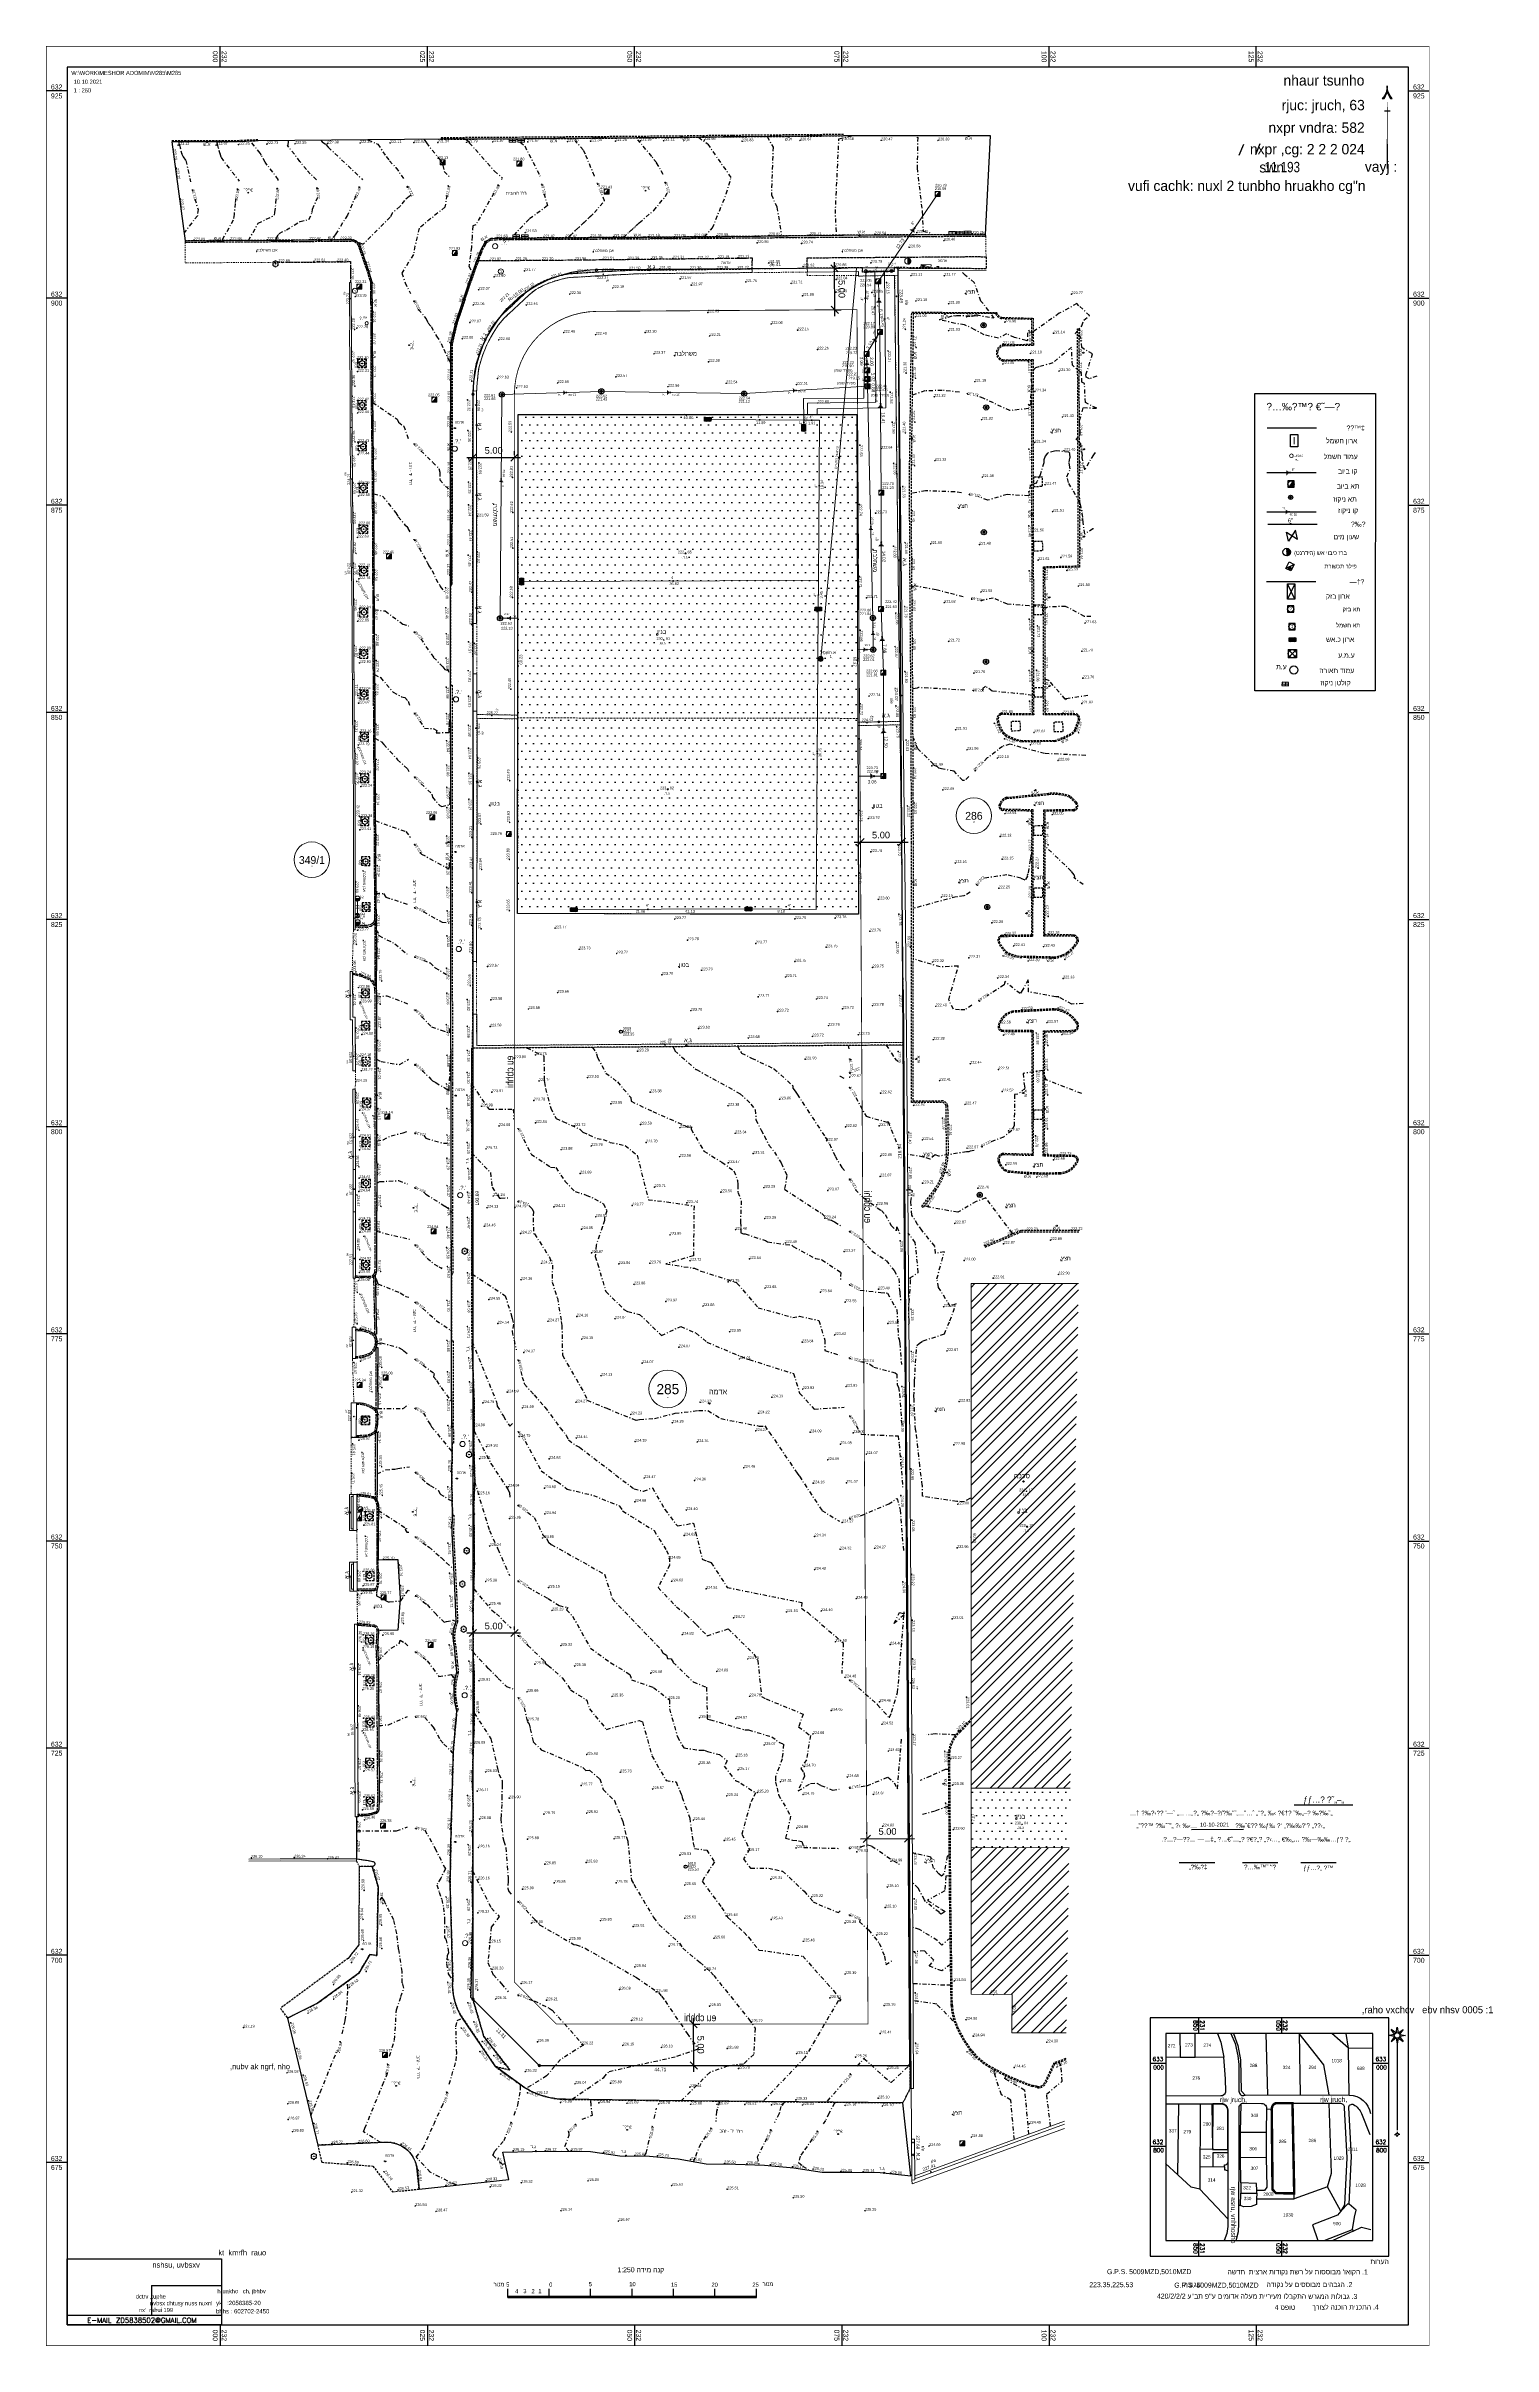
# Model space of a CAD drawing. Extents: x 231979 to 232154, y 632653 to 632930.
import ezdxf
from ezdxf.enums import TextEntityAlignment as Align

# ---------------------------------------------------------------- set-up
doc = ezdxf.new("R2010")
doc.units = 0
doc.header["$MEASUREMENT"] = 0
doc.header["$PDMODE"] = 32
doc.header["$PDSIZE"] = 0.15
for name, pattern in [('DASHDOT', [1, 0.5, -0.25, 0, -0.25]), ('DASHED2', [0.375, 0.25, -0.125]), ('DIVIDE2', [0.625, 0.25, -0.125, 0, -0.125, 0, -0.125]), ('HIDDEN', [0.375, 0.25, -0.125]), ('HIDDEN2', [0.1875, 0.125, -0.0625])]:
    doc.linetypes.add(name, pattern=pattern)
for name, color, linetype in [('1004', 7, 'Continuous'), ('1201', 7, 'Continuous'), ('1202', 7, 'Continuous'), ('1203', 7, 'Continuous'), ('1204', 7, 'Continuous'), ('1506', 252, 'DASHDOT'), ('1802', 15, 'Continuous'), ('1803', 10, 'DASHDOT'), ('2207', 7, 'Continuous'), ('2421', 7, 'Continuous'), ('4902', 35, 'Continuous')]:
    doc.layers.add(name, color=color, linetype=linetype)
for name, color, linetype, lineweight in [('1021', 7, 'Continuous', 20), ('1502', 7, 'Continuous', 20), ('1505', 7, 'Continuous', 20), ('1520', 7, 'Continuous', 20), ('1603', 8, 'Continuous', 20), ('1609', 8, 'Continuous', 20), ('1610', 8, 'Continuous', 20), ('2200', 7, 'Continuous', 20), ('2299', 7, 'DASHED2', 25), ('2401', 7, 'Continuous', 30), ('2402', 7, 'Continuous', 20), ('2404', 7, 'HIDDEN', 30), ('2407', 7, 'DIVIDE2', 20), ('2602', 8, 'Continuous', 20), ('2603', 8, 'Continuous', 20), ('2801', 3, 'Continuous', 25), ('2810', 3, 'DASHED2', 25), ('2814', 3, 'DASHED2', 25), ('3902', 8, 'Continuous', 20), ('4035', 6, 'Continuous', 20), ('4402', 1, 'Continuous', 20), ('4602', 5, 'Continuous', 20), ('4603', 5, 'Continuous', 20), ('4604', 5, 'Continuous', 20), ('4609', 5, 'Continuous', 20), ('4610', 5, 'Continuous', 20), ('4611', 5, 'Continuous', 20), ('4612', 5, 'Continuous', 30), ('4615', 5, 'Continuous', 20), ('4801', 29, 'Continuous', 20), ('4801T', 29, 'Continuous', 20), ('4804', 29, 'Continuous', 20), ('4901', 35, 'Continuous', 20), ('4903', 35, 'Continuous', 20), ('6021', 1, 'Continuous', 20), ('6261', 1, 'Continuous', 20)]:
    doc.layers.add(name, color=color, linetype=linetype, lineweight=lineweight)
doc.styles.add('GRID', font='txt')
doc.styles.add('hebtext', font='hebtxt.shx')
doc.styles.add('HEBTXT', font='hebtxt.shx')
doc.styles.add('mar-style', font='txt.shx')
doc.styles.add('MAVAT_HEBTXT', font='hebtxt.shx')
doc.styles.add('MIRYL', font='miryl.shx')
doc.styles.get("Standard").update_dxf_attribs({"font": 'arial.ttf'})
doc.styles.add('TRHEBTXT', font='HEBTXT.SHX')
doc.styles.add('TXT1', font='TXT.SHX', dxfattribs={"height": 0.76})
doc.styles.add('WinHeb_7bitBackward', font='techno_m')
doc.dimstyles.new('KB', dxfattribs={"dimtxt": 0.8, "dimasz": 0.88, "dimexe": 0.78, "dimexo": 0.9125, "dimgap": 0.44, "dimtad": 1, "dimzin": 0, "dimdsep": 46, "dimtxsty": 'Standard', "dimblk": 'OBLIQUE', "dimcen": 0.29, "dimdle": 0.75, "dimadec": 0, "dimazin": 0, "dimtfac": 1, "dimtofl": 0, "dimtmove": 0, "dimatfit": 3, "dimldrblk": 'OBLIQUE', "dimfxl": 1, "dimtolj": 1, "dimtzin": 0, "dimarcsym": 0})

# ---------------------------------------------------------------- blocks, each defined once
blk = doc.blocks.new('4902')
at = {"layer": '4902', "const_width": 0.75}
blk.add_lwpolyline([(-0.4, 0, 1), (0.4, 0, 1)], format="xyb", close=True, dxfattribs=at)
at = {"layer": '4902'}
blk.add_circle((0, 0), 1.25, dxfattribs=at)
at = {"style": 'hebtext', "flags": 1}
for tag, p in [('COVER_DIAM', (3.2, 50.3)), ('STRESS', (3.2, 41.8)), ('COVER', (3.2, 33.2)), ('WIDTH', (3.2, 24.7)), ('DIAM', (3.2, 16.1)), ('MANH_TYPE', (3.2, 7.6)), ('DEPTH', (3.2, -1))]:
    blk.add_attdef(tag, p, '', height=1.3, dxfattribs=at)
at = {"style": 'hebtext'}
for tag, p in [('NUMBER', (0.2, 1.8)), ('TL', (2.9, -1)), ('IL', (3.2, -9.5))]:
    blk.add_attdef(tag, p, '', height=1.3, dxfattribs=at)
blk = doc.blocks.new('2801')
blk.add_circle((0, 0), 0.0362)
for centre, start, end in [((-0.2, 0.11), 63.2937, 237.4695), ((0, 0.23), 3.2937, 177.4695), ((0.2, 0.12), 303.2937, 117.4695), ((-0.2, -0.12), 123.2937, 297.4695), ((0, -0.23), 183.2937, 357.4695), ((0.2, -0.11), 243.2937, 57.4695)]:
    blk.add_arc(centre, 0.13, start, end)
at = {"style": 'hebtext'}
for tag, p in [('VEGETATION_NUM', (0.01, 1.92)), ('VEGETATION_TYPE', (0.01, 0.65)), ('HIGHT', (0.01, 1.28))]:
    blk.add_attdef(tag, p, '', height=0.375, dxfattribs=at)
blk = doc.blocks.new('*U1', base_point=(1.2, -0.1))
at = {"color": 0}
for points in [[(0.8, 1), (0.7, 1), (-0.5, -1.1), (-0.7, -1)], [(0.8, 1), (-0.5, -1.1), (0, -1.2)], [(1.2, -0.2), (0.8, 1), (0, -1.2)], [(1.1, 0.5), (1, 0.7), (0.8, 1), (0.9, 0.8)], [(1.2, -0.2), (1.2, -0.1), (0.8, 1), (1.1, 0.5)], [(1.2, -0.1), (1.2, 0.1), (1.1, 0.5), (1.2, 0.3)], [(-0.5, -1.1), (-0.3, -1.2), (0, -1.2), (-0.1, -1.2)], [(0, -1.2), (0.4, -1.2), (1.2, -0.2), (1, -0.8)], [(0, -1.2), (0, -1.2), (0.4, -1.2), (0.2, -1.2)], [(0.4, -1.2), (0.6, -1.1), (1, -0.8), (0.8, -0.9)], [(1, -0.8), (1.1, -0.6), (1.2, -0.2), (1.2, -0.4)]]:
    blk.add_solid(points, dxfattribs=at)
blk = doc.blocks.new('4804')
at = {"layer": '4804'}
blk.add_lwpolyline([(1.2, -1.2), (1.2, 1.2), (-1.2, 1.2), (-1.2, -1.2)], close=True, dxfattribs=at)
blk.add_lwpolyline([(1.2, -0.1), (1.2, 0.1, 0.244643), (0.7, 1), (-0.7, -1, 0.141736), (0, -1.2), (0, -1.2, 0.399207)], format="xyb", close=True, dxfattribs=at)
blk.add_lwpolyline([(0.7, 1), (-0.7, -1)], dxfattribs=at)
blk.add_circle((0, 0), 1.23, dxfattribs=at)
blk.add_blockref('*U1', (1.2, -0.1), dxfattribs=at)
at = {"style": 'hebtext', "flags": 1}
for tag, p in [('NAME', (3.6, 29.2)), ('COVER', (3.6, 18.7)), ('MATERIAL', (3.6, 8.2)), ('TL', (3, -2.4)), ('MANH_TYPE', (3.6, -2.4)), ('IL', (3.6, -12.9))]:
    blk.add_attdef(tag, p, '', height=1.3, dxfattribs=at)
at = {"style": 'hebtext'}
blk.add_attdef('NUMBER', (0, 2.2), '', height=1.3, dxfattribs=at)
blk = doc.blocks.new('4402')
at = {"layer": '4402'}
blk.add_circle((0, 0), 1.25, dxfattribs=at)
at = {"style": 'hebtext'}
for tag, p in [('NUMBER', (1.9, -0.6)), ('NAME', (1.9, -3))]:
    blk.add_attdef(tag, p, '', height=1.3, dxfattribs=at)
blk = doc.blocks.new('2407')
at = {"color": 2}
blk.add_circle((0, 0), 0.25, dxfattribs=at)
at = {"style": 'hebtext'}
blk.add_attdef('COVER_TYPE', (-10, 1), '', height=1.3, dxfattribs=at)
blk = doc.blocks.new('4611')
h = blk.add_hatch()
h.set_pattern_fill('ANSI31', color=256, scale=0.02, style=0)
h.set_pattern_definition([(45, (-918.72721, -506.905286), (-0.0449012806, 0.0449012806), [])])
h.paths.add_polyline_path([(1.5, 0, 0.414214), (0, 1.5), (0, -1.5, 0.414214)])
blk.add_line((0, 1.5), (0, -1.5))
blk.add_circle((0, 0), 1.5)
at = {"style": 'hebtext'}
for tag, p in [('MOD', (1.9, 1.9)), ('DATE_1', (1.9, -1.2)), ('UNDERGROUND', (2.2, 5.4)), ('DATE', (2, -4.4)), ('GIS_OBJECT_ID', (2, -7.6)), ('MATERIAL', (2.1, -11.1)), ('COV_DIAM', (2, -17.9)), ('TA_DIAM', (2, -20.8)), ('MANUFACTURE', (2, -14.4)), ('OBJECT_TYPE', (2.1, -30.8)), ('DIAM', (2.1, -24)), ('NO', (2.1, -27.3)), ('PARENT_PLAN_SECTION_NAME', (2.2, -34.2))]:
    blk.add_attdef(tag, p, '', height=1.3, dxfattribs=at)
blk = doc.blocks.new('4903')
at = {"layer": '4903'}
blk.add_lwpolyline([(2, 1), (-2, 1), (-2, -1), (2, -1)], close=True, dxfattribs=at)
for points in [[(-2, 0), (2, 0)], [(0, 1), (0, -1)]]:
    blk.add_lwpolyline(points, dxfattribs=at)
at = {"style": 'hebtext', "flags": 1}
for tag, p in [('TL', (3.1, 26.5)), ('PIT_THIC', (3.1, 17)), ('DEPTH', (3.1, 7.4)), ('WIDTH', (3.1, -11.7)), ('STRESS', (3.1, -2.1)), ('PIT_TYPE', (3.3, -2.1))]:
    blk.add_attdef(tag, p, '', height=1.3, dxfattribs=at)
at = {"style": 'hebtext'}
blk.add_attdef('NUMBER', (-0.3, 1.8), '', height=1.3, dxfattribs=at)
blk = doc.blocks.new('4035')
blk.add_line((1.09, -0.02), (1.09, -1.5))
for points in [[(-1.12, 1.5), (1.12, 1.5), (1.12, -1.5), (-1.12, -1.5)], [(1.09, -0.76), (-0.02, -1.5), (-0.02, -0.02)], [(0.82, -0.76), (0.13, -1.22), (0.13, -0.3)], [(0.56, -0.76), (0.28, -0.95), (0.28, -0.57)]]:
    blk.add_lwpolyline(points, close=True)
for points in [[(1.12, 1.5), (-1.12, -1.5)], [(-0.02, -0.76), (-0.28, -0.76)]]:
    blk.add_lwpolyline(points)
at = {"style": 'hebtext'}
for tag, p in [('STREET-CODE', (1.73, 8.21)), ('CITY-CODE', (1.73, 5.98)), ('PLACE-TYPE', (1.73, 12.53)), ('PIL-NUM', (1.73, 10.39)), ('STATUS', (1.73, -0.38)), ('BLDG-NUM', (1.73, 3.98)), ('DIST-BOX-NUM', (1.73, 1.98))]:
    blk.add_attdef(tag, p, '', height=1.3, dxfattribs=at)
blk = doc.blocks.new('4615')
blk.add_circle((0, 0), 0.8)
at = {"style": 'TRHEBTXT'}
blk.add_attdef('METER', text='', height=1.8, dxfattribs=at).set_placement((-1.6, 0), align=Align.MIDDLE_RIGHT)
at = {"linetype": 'HIDDEN2', "style": 'TRHEBTXT'}
for tag, p in [('NAME', (-1.7, 2.1)), ('TEXT', (-2, -3.3))]:
    blk.add_attdef(tag, p, '', height=1.5, dxfattribs=at)
at = {"style": 'TRHEBTXT'}
blk.add_attdef('CENTIMETER', text='', height=1.8, dxfattribs=at).set_placement((1.7, 0), align=Align.MIDDLE_LEFT)
blk = doc.blocks.new('2404')
at = {"color": 2}
blk.add_circle((0, 0), 0.075, dxfattribs=at)
at = {"style": 'hebtext'}
blk.add_attdef('COVER_TYPE', (-1.98, 0.57), '', height=0.39, dxfattribs=at)
blk = doc.blocks.new('2602')
at = {"color": 2}
blk.add_circle((0, 0), 0.25, dxfattribs=at)
at = {"style": 'hebtext'}
blk.add_attdef('FENCE_TYPE', (0.92, 1.3), '', height=1.3, dxfattribs=at)
blk = doc.blocks.new('2401')
at = {"color": 2}
blk.add_circle((0, 0), 0.25, dxfattribs=at)
at = {"style": 'hebtext'}
blk.add_attdef('COVER_TYPE', (-10, 1), '', height=1.3, dxfattribs=at)
blk = doc.blocks.new('2402')
at = {"style": 'HEBTXT'}
blk.add_attdef('STREET-NAME', text='', height=3, dxfattribs=at).set_placement((0, 1), align=Align.CENTER)
at = {"layer": '2421', "style": 'HEBTXT'}
blk.add_attdef('STREET-CODE', text='', height=2, dxfattribs=at).set_placement((0, -3), align=Align.CENTER)
blk = doc.blocks.new('3902')
at = {"color": 0}
blk.add_circle((0, 0), 1.25, dxfattribs=at)
at = {"color": 0, "style": 'hebtext'}
blk.add_text('ב', height=1.3, dxfattribs=at).set_placement((0, 0), align=Align.MIDDLE_CENTER)
at = {"style": 'hebtext'}
blk.add_attdef('NAME', (2, 2), '', height=1.3, dxfattribs=at)
blk = doc.blocks.new('4609')
for points in [[(-0.8, 0.7), (-0.8, -0.8), (0, 0), (-0.8, 0.7)], [(0.8, 0.7), (0.8, -0.8), (0, 0), (0.8, 0.7)]]:
    blk.add_lwpolyline(points)
blk.add_circle((0, 0), 1.09)
at = {"color": 4, "style": 'hebtext'}
for tag, p in [('ID', (0, 1.1)), ('YEAR', (-0.5, -4.5)), ('WORK_PRESS', (-0.5, -6.8)), ('WHEN_UPDATED', (-0.5, -7.4)), ('TYPE', (-0.5, -1.7)), ('CONTRACTOR', (-0.5, -5.1)), ('REF_AS_MADE', (-0.5, -8)), ('PURPOSE', (-0.5, -2.3)), ('MATERIAL', (-0.5, -2.8)), ('DIAMETER', (-0.5, -3.4)), ('DEPTH', (-0.5, -4)), ('MANUFACTURER', (-0.5, -5.6)), ('MAX_PRESS', (-0.5, -6.2))]:
    blk.add_attdef(tag, p, '', height=1.3, dxfattribs=at)
blk = doc.blocks.new('4610')
at = {"const_width": 0.2}
blk.add_lwpolyline([(-1.5, -1.5), (-1.5, 1.5), (1.5, -1.5), (1.5, 1.5)], close=True, dxfattribs=at)
at = {"style": 'hebtext'}
for tag, p in [('UNDERGROUND', (2, 5.2)), ('GIS_OBJECT_ID', (2, 1.8)), ('OBJECT_TYPE', (2, -1.3)), ('NO', (2.1, -4.5)), ('DIAM', (2.1, -7.7)), ('TA_DIAM', (2.2, -14.5)), ('COV_DIAM', (2.2, -18)), ('MOD', (2.3, -11.2)), ('MANUFACTURE', (2.2, -20.9)), ('DATE', (2.3, -27.4)), ('DATE_1', (2.3, -30.9)), ('MATERIAL', (2.3, -24.1)), ('PARENT_PLAN_SECTION_NAME', (2.3, -34.4))]:
    blk.add_attdef(tag, p, '', height=1.3, dxfattribs=at)
blk = doc.blocks.new('1502')
blk.add_circle((0, 0), 0.15)
at = {"style": 'hebtext'}
for tag, p in [('METER', (-10.33, 0)), ('CENTIMETER', (1, 0))]:
    blk.add_attdef(tag, p, '', height=1.3, dxfattribs=at)
at = {"style": 'hebtext', "flags": 1}
blk.add_attdef('HEIGHT', (1, 0), '', height=1.3, dxfattribs=at)
blk = doc.blocks.new('2603')
at = {"color": 2}
blk.add_circle((0, 0), 0.075, dxfattribs=at)
at = {"style": 'hebtext'}
blk.add_attdef('TYPE', (-0.68, 0.31), '', height=0.39, dxfattribs=at)
blk = doc.blocks.new('2810')
blk.add_point((0, 0))
at = {"style": 'hebtext'}
blk.add_attdef('TYPE', (-0.07, 2.27), '', height=1.3, dxfattribs=at)
blk = doc.blocks.new('1506')
at = {"color": 2}
blk.add_circle((0, 0), 0.25, dxfattribs=at)
at = {"color": 2, "style": 'hebtext'}
blk.add_attdef('HEIGHT', (-5.3, -1), '', height=1.3, dxfattribs=at)
blk = doc.blocks.new('*X24')
at = {"color": 0}
for p, q in [((-354.7, 278.2), (-354.7, 278.2)), ((-354.7, 278), (-354.7, 278)), ((-354.7, 277.8), (-354.7, 277.8)), ((-354.7, 277.6), (-354.7, 277.6)), ((-360.5, 263.4), (-358.4, 263.4)), ((-360.3, 263.6), (-358.2, 263.6)), ((-360.2, 263.8), (-358.1, 263.8)), ((-360, 264), (-358, 264)), ((-359.8, 264.2), (-357.9, 264.2)), ((-359.6, 264.4), (-357.7, 264.4)), ((-359.5, 264.6), (-357.6, 264.6)), ((-359.3, 264.8), (-357.5, 264.8)), ((-359.1, 265), (-357.4, 265)), ((-359, 265.2), (-357.3, 265.2)), ((-358.8, 265.4), (-357.2, 265.4)), ((-358.7, 265.6), (-357.1, 265.6)), ((-358.5, 265.8), (-357, 265.8)), ((-358.4, 266), (-356.9, 266)), ((-358.2, 266.2), (-356.8, 266.2)), ((-358.1, 266.4), (-356.7, 266.4)), ((-358, 266.6), (-356.6, 266.6)), ((-357.8, 266.8), (-356.5, 266.8)), ((-357.7, 267), (-356.4, 267)), ((-357.6, 267.2), (-356.3, 267.2)), ((-357.5, 267.4), (-356.2, 267.4)), ((-357.4, 267.6), (-356.1, 267.6)), ((-357.3, 267.8), (-356, 267.8)), ((-357.1, 268), (-356, 268)), ((-357, 268.2), (-355.9, 268.2)), ((-356.9, 268.4), (-355.8, 268.4)), ((-356.8, 268.6), (-355.7, 268.6)), ((-356.7, 268.8), (-355.6, 268.8)), ((-356.6, 269), (-355.6, 269)), ((-356.5, 269.4), (-355.4, 269.4)), ((-356.5, 269.2), (-355.5, 269.2)), ((-356.4, 269.6), (-355.4, 269.6)), ((-356.3, 269.8), (-355.3, 269.8)), ((-356.2, 270), (-355.2, 270)), ((-356.1, 270.2), (-355.2, 270.2)), ((-356, 270.6), (-355, 270.6)), ((-356, 270.4), (-355.1, 270.4)), ((-355.9, 270.8), (-355, 270.8)), ((-355.8, 271.2), (-354.9, 271.2)), ((-355.8, 271), (-354.9, 271)), ((-355.7, 271.4), (-354.8, 271.4)), ((-355.6, 271.8), (-353.9, 271.8)), ((-355.6, 271.6), (-354.8, 271.6)), ((-355.5, 272), (-353.9, 272)), ((-355.4, 272.4), (-354, 272.4)), ((-355.4, 272.2), (-354, 272.2)), ((-355.3, 272.8), (-354.1, 272.8)), ((-355.3, 272.6), (-354.1, 272.6)), ((-355.2, 273.4), (-354.3, 273.4)), ((-355.2, 273.2), (-354.2, 273.2)), ((-355.2, 273), (-354.2, 273)), ((-355.1, 273.8), (-354.3, 273.8)), ((-355.1, 273.6), (-354.3, 273.6)), ((-355, 274.4), (-354.5, 274.4)), ((-355, 274.2), (-354.4, 274.2)), ((-355, 274), (-354.4, 274)), ((-354.9, 275.2), (-354.6, 275.2)), ((-354.9, 275), (-354.5, 275)), ((-354.9, 274.8), (-354.5, 274.8)), ((-354.9, 274.6), (-354.5, 274.6)), ((-354.8, 276.2), (-354.7, 276.2)), ((-354.8, 276), (-354.6, 276)), ((-354.8, 275.8), (-354.6, 275.8)), ((-354.8, 275.6), (-354.6, 275.6)), ((-354.8, 275.4), (-354.6, 275.4)), ((-354.7, 277.4), (-354.7, 277.4)), ((-354.7, 277.2), (-354.7, 277.2)), ((-354.7, 277), (-354.7, 277)), ((-354.7, 276.8), (-354.7, 276.8)), ((-354.7, 276.6), (-354.7, 276.6)), ((-354.7, 276.4), (-354.7, 276.4)), ((-354.7, 271.6), (-353.8, 271.6)), ((-354.6, 271.4), (-353.7, 271.4)), ((-354.6, 271.2), (-353.7, 271.2)), ((-354.5, 271), (-353.6, 271)), ((-354.4, 270.8), (-353.5, 270.8)), ((-354.4, 270.6), (-353.4, 270.6)), ((-354.3, 270.4), (-353.4, 270.4)), ((-354.3, 270.2), (-353.3, 270.2)), ((-354.2, 270), (-353.2, 270)), ((-354.1, 269.8), (-353.1, 269.8)), ((-354.1, 269.6), (-353, 269.6)), ((-354, 269.4), (-353, 269.4)), ((-353.9, 269.2), (-352.9, 269.2)), ((-353.8, 269), (-352.8, 269)), ((-353.8, 268.8), (-352.7, 268.8)), ((-353.7, 268.6), (-352.6, 268.6)), ((-353.6, 268.4), (-352.5, 268.4)), ((-353.5, 268.2), (-352.4, 268.2)), ((-353.5, 268), (-352.3, 268)), ((-353.4, 267.8), (-352.2, 267.8)), ((-353.3, 267.6), (-352.1, 267.6)), ((-353.2, 267.4), (-351.9, 267.4)), ((-353.1, 267.2), (-351.8, 267.2)), ((-353, 267), (-351.7, 267)), ((-352.9, 266.8), (-351.6, 266.8)), ((-352.8, 266.6), (-351.4, 266.6)), ((-352.7, 266.4), (-351.3, 266.4)), ((-352.6, 266.2), (-351.2, 266.2)), ((-352.5, 266), (-351, 266)), ((-352.4, 265.8), (-350.9, 265.8)), ((-352.3, 265.6), (-350.8, 265.6)), ((-352.2, 265.4), (-350.6, 265.4)), ((-352.1, 265.2), (-350.5, 265.2)), ((-352, 265), (-350.3, 265)), ((-351.9, 264.8), (-350.1, 264.8)), ((-351.8, 264.6), (-350, 264.6)), ((-351.7, 264.4), (-349.8, 264.4)), ((-351.6, 264.2), (-349.6, 264.2)), ((-351.4, 264), (-349.4, 264)), ((-351.3, 263.8), (-349.3, 263.8)), ((-351.2, 263.6), (-349.1, 263.6)), ((-351.1, 263.4), (-348.9, 263.4))]:
    blk.add_line(p, q, dxfattribs=at)
blk = doc.blocks.new('2200')
at = {"color": 2}
blk.add_circle((0, 0), 0.25, dxfattribs=at)
at = {"style": 'hebtext'}
blk.add_attdef('OBJECT_NAME', (-10.67, 1), '', height=1.3, dxfattribs=at)
blk = doc.blocks.new('M1803')
blk.add_circle((0, 0), 0.025)
at = {"style": 'MAVAT_HEBTXT'}
blk.add_attdef('MIGRASH', text='', height=2, dxfattribs=at).set_placement((0, 1.6), align=Align.MIDDLE)
at = {"style": 'MAVAT_HEBTXT', "flags": 1}
for tag, p in [('YEUD', (0, -1.6)), ('PLAN', (0, -4.8))]:
    blk.add_attdef(tag, text='', height=2, dxfattribs=at).set_placement(p, align=Align.MIDDLE)
blk = doc.blocks.new('1505')
blk.add_circle((0, 0), 0.15)
at = {"style": 'hebtext'}
for tag, p in [('METER', (-10.3, 0)), ('CENTIMETER', (1, 0))]:
    blk.add_attdef(tag, p, '', height=1.3, dxfattribs=at)
at = {"style": 'hebtext', "flags": 1}
blk.add_attdef('HEIGHT', (1, 0), '', height=1.3, dxfattribs=at)
blk = doc.blocks.new('1021')
at = {"layer": '1021'}
for points in [[(-5.5, 1.2, 0, 1, 0), (-4.2, 1.2, 0, 0.676, 0)], [(6.7, 1.2, 0, 1, 0), (5.3, 1.2, 0, 0.676, 0)]]:
    blk.add_lwpolyline(points, format="xyseb", dxfattribs=at)
blk.add_circle((0, 0), 0.15, dxfattribs=at)
at = {"layer": '1021', "style": 'hebtext'}
blk.add_attdef('LENGTH', (-3, 0.5), '', height=1.3, dxfattribs=at)
blk = doc.blocks.new('1004')
at = {"const_width": 0.1995}
blk.add_lwpolyline([(-0.10025, 0, 1), (0.10025, 0, 1)], format="xyb", close=True, dxfattribs=at)
blk.add_circle((0, 0), 0.75)
at = {"style": 'hebtext'}
for tag, p in [('5', (1, 1)), ('NAME', (1, -0.43)), ('HEIGHT', (1, -1.86))]:
    blk.add_attdef(tag, p, '', height=1.3, dxfattribs=at)
blk = doc.blocks.new('_Oblique')
at = {"color": 0, "linetype": 'ByBlock', "lineweight": -2}
blk.add_line((-0.5, -0.5), (0.5, 0.5), dxfattribs=at)
blk = doc.blocks.new('*D27')
at = {"layer": '1803', "color": 0, "linetype": 'Continuous', "lineweight": -2, "transparency": 16777216}
for p, q in [((232074.16, 632897.84), (232074.11, 632904.34)), ((232074.27, 632903.59), (232074.9, 632903.6)), ((232074.3, 632898.59), (232074.93, 632898.6))]:
    blk.add_line(p, q, dxfattribs=at)
at = {"layer": '1803', "color": 0, "linetype": 'Continuous', "lineweight": -2, "transparency": 16777216, "xscale": 0.88, "yscale": 0.88, "zscale": 0.88}
for p, rotation in [((232074.12, 632903.59), 90.38511382203833), ((232074.15, 632898.59), 270.3851138220383)]:
    blk.add_blockref('_Oblique', p, dxfattribs=dict(at, rotation=rotation))
at = {"layer": '1803', "color": 0, "linetype": 'Continuous', "transparency": 16777216, "insert": (232074.99, 632901.1), "char_height": 0.8, "attachment_point": 5, "rotation": 270.3851}
blk.add_mtext('\\A1;5.00', dxfattribs=at)
blk = doc.blocks.new('*D28')
at = {"layer": '1803', "color": 0, "linetype": 'Continuous', "lineweight": -2, "transparency": 16777216}
for p, q in [((232029.74, 632880.76), (232036.24, 632880.76)), ((232030.49, 632881.05), (232030.49, 632881.54)), ((232035.49, 632881.05), (232035.49, 632881.54))]:
    blk.add_line(p, q, dxfattribs=at)
at = {"layer": '1803', "color": 0, "linetype": 'Continuous', "lineweight": -2, "transparency": 16777216, "xscale": 0.88, "yscale": 0.88, "zscale": 0.88, "rotation": 180}
blk.add_blockref('_Oblique', (232030.49, 632880.76), dxfattribs=at)
at = {"layer": '1803', "color": 0, "linetype": 'Continuous', "lineweight": -2, "transparency": 16777216, "xscale": 0.88, "yscale": 0.88, "zscale": 0.88}
blk.add_blockref('_Oblique', (232035.49, 632880.76), dxfattribs=at)
at = {"layer": '1803', "color": 0, "linetype": 'Continuous', "transparency": 16777216, "insert": (232032.99, 632881.61), "char_height": 0.8, "attachment_point": 5}
blk.add_mtext('\\A1;5.00', dxfattribs=at)
blk = doc.blocks.new('*D29')
at = {"layer": '1803', "color": 0, "linetype": 'Continuous', "lineweight": -2, "transparency": 16777216}
for p, q in [((232077.24, 632834.92), (232077.24, 632835.1)), ((232082.24, 632834.96), (232082.24, 632835.14)), ((232076.49, 632834.32), (232082.99, 632834.36))]:
    blk.add_line(p, q, dxfattribs=at)
at = {"layer": '1803', "color": 0, "linetype": 'Continuous', "lineweight": -2, "transparency": 16777216, "xscale": 0.88, "yscale": 0.88, "zscale": 0.88}
for p, rotation in [((232077.24, 632834.32), 180.427905208788), ((232082.24, 632834.36), 0.4279052087879546)]:
    blk.add_blockref('_Oblique', p, dxfattribs=dict(at, rotation=rotation))
at = {"layer": '1803', "color": 0, "linetype": 'Continuous', "transparency": 16777216, "insert": (232079.73, 632835.19), "char_height": 0.8, "attachment_point": 5, "rotation": 0.4279}
blk.add_mtext('\\A1;5.00', dxfattribs=at)
blk = doc.blocks.new('*D33')
at = {"layer": '1803', "color": 0, "linetype": 'Continuous', "lineweight": -2, "transparency": 16777216}
for p, q in [((232029.74, 632738.9), (232036.24, 632738.9)), ((232030.49, 632739.3), (232030.49, 632739.68)), ((232035.49, 632739.3), (232035.49, 632739.68))]:
    blk.add_line(p, q, dxfattribs=at)
at = {"layer": '1803', "color": 0, "linetype": 'Continuous', "lineweight": -2, "transparency": 16777216, "xscale": 0.88, "yscale": 0.88, "zscale": 0.88, "rotation": 180}
blk.add_blockref('_Oblique', (232030.49, 632738.9), dxfattribs=at)
at = {"layer": '1803', "color": 0, "linetype": 'Continuous', "lineweight": -2, "transparency": 16777216, "xscale": 0.88, "yscale": 0.88, "zscale": 0.88}
blk.add_blockref('_Oblique', (232035.49, 632738.9), dxfattribs=at)
at = {"layer": '1803', "color": 0, "linetype": 'Continuous', "transparency": 16777216, "insert": (232032.99, 632739.74), "char_height": 0.8, "attachment_point": 5}
blk.add_mtext('\\A1;5.00', dxfattribs=at)
blk = doc.blocks.new('2207')
at = {"color": 2}
blk.add_circle((0, 0), 0.05, dxfattribs=at)
at = {"style": 'hebtext'}
blk.add_attdef('TEMP_OBJECT', (-2.38, 0.21), '', height=0.4, dxfattribs=at)
blk = doc.blocks.new('1520')
at = {"layer": '1520'}
blk.add_point((0, 0), dxfattribs=at)
at = {"layer": '1520', "style": 'hebtext'}
for tag, p in [('METER', (-0.8, -0.8)), ('CENTIMETER', (-0.8, -1.5))]:
    blk.add_attdef(tag, p, '', height=0.375, dxfattribs=at)
at = {"layer": '1520', "style": 'hebtext', "flags": 1}
blk.add_attdef('HEIGHT', (-0.7, -2.2), '', height=0.375, dxfattribs=at)
blk = doc.blocks.new('*D34')
at = {"layer": '1803', "color": 0, "linetype": 'Continuous', "lineweight": -2, "transparency": 16777216}
for p, q in [((232077.26, 632714.06), (232083.76, 632714.11)), ((232078.01, 632714.67), (232078.01, 632714.85)), ((232083.01, 632714.71), (232083.01, 632714.89))]:
    blk.add_line(p, q, dxfattribs=at)
at = {"layer": '1803', "color": 0, "linetype": 'Continuous', "lineweight": -2, "transparency": 16777216, "xscale": 0.88, "yscale": 0.88, "zscale": 0.88}
for p, rotation in [((232078.01, 632714.07), 180.427905208788), ((232083.01, 632714.11), 0.4279052087879546)]:
    blk.add_blockref('_Oblique', p, dxfattribs=dict(at, rotation=rotation))
at = {"layer": '1803', "color": 0, "linetype": 'Continuous', "transparency": 16777216, "insert": (232080.51, 632714.94), "char_height": 0.8, "attachment_point": 5, "rotation": 0.4279}
blk.add_mtext('\\A1;5.00', dxfattribs=at)
blk = doc.blocks.new('*D35')
at = {"layer": '1803', "color": 0, "linetype": 'Continuous', "lineweight": -2, "transparency": 16777216}
for p, q in [((232057.14, 632685.95), (232057.1, 632692.45)), ((232057.26, 632691.7), (232057.88, 632691.71)), ((232057.29, 632686.71), (232057.92, 632686.71))]:
    blk.add_line(p, q, dxfattribs=at)
at = {"layer": '1803', "color": 0, "linetype": 'Continuous', "lineweight": -2, "transparency": 16777216, "xscale": 0.88, "yscale": 0.88, "zscale": 0.88}
for p, rotation in [((232057.1, 632691.7), 90.38511382203833), ((232057.14, 632686.7), 270.3851138220383)]:
    blk.add_blockref('_Oblique', p, dxfattribs=dict(at, rotation=rotation))
at = {"layer": '1803', "color": 0, "linetype": 'Continuous', "transparency": 16777216, "insert": (232057.97, 632689.21), "char_height": 0.8, "attachment_point": 5, "rotation": 270.3851}
blk.add_mtext('\\A1;5.00', dxfattribs=at)
blk = doc.blocks.new('4604')
at = {"color": 2}
blk.add_lwpolyline([(0, 0.2, 1), (0, -0.2, 1)], format="xyb", close=True, dxfattribs=at)
at = {"style": 'hebtext'}
for tag, p in [('KAV_DIAM', (0.1, 4.1)), ('W_TH', (0.3, 1.6)), ('METAHNEN', (0.2, 0.2)), ('DATE', (0.3, -1.3)), ('LEVEL', (0.3, 2.9)), ('GIS_OBJECT_ID', (0.3, -6.1)), ('ZOMET_ID_2', (0.2, -8.5)), ('OWNER', (0.3, -4.9)), ('ZOMET_ID_1', (0.3, -7.3)), ('STATUS', (0.3, -12.3)), ('PARENT_PLAN_LINE_NAME', (0.3, -3.6)), ('MEVAZEA', (0.4, -9.7)), ('DATE_1', (0.3, -11)), ('KAV_LENGTH', (0.3, -13.7)), ('VALVE_ID', (0.4, -16.2)), ('EL_NO', (0.3, -18.6)), ('OUTER_COVER_TYPE', (0.4, -19.8)), ('INNER_COVER_TYPE', (0.4, -17.4)), ('KAV_NO', (0.4, -21))]:
    blk.add_attdef(tag, p, '', height=1.3, dxfattribs=at)
at = {"style": 'hebtext', "flags": 1}
for tag, p in [('עילי', (0.3, -2.5)), ('MATERIAL', (0.4, -15))]:
    blk.add_attdef(tag, p, '', height=1.3, dxfattribs=at)
blk = doc.blocks.new('4603')
at = {"color": 2}
blk.add_lwpolyline([(0, 0.2, 1), (0, -0.2, 1)], format="xyb", close=True, dxfattribs=at)
at = {"style": 'hebtext'}
for tag, p in [('KAV_DIAM', (0.1, 4.1)), ('W_TH', (0.3, 1.6)), ('METAHNEN', (0.2, 0.2)), ('DATE', (0.3, -1.3)), ('LEVEL', (0.3, 2.9)), ('GIS_OBJECT_ID', (0.3, -6.1)), ('ZOMET_ID_2', (0.2, -8.5)), ('OWNER', (0.3, -4.9)), ('ZOMET_ID_1', (0.3, -7.3)), ('STATUS', (0.3, -12.3)), ('KAV_LENGTH', (0.3, -13.7)), ('VALVE_ID', (0.4, -16.2)), ('PARENT_PLAN_LINE_NAME', (0.3, -3.6)), ('MEVAZEA', (0.4, -9.7)), ('DATE_1', (0.3, -11)), ('EL_NO', (0.3, -18.6)), ('OUTER_COVER_TYPE', (0.4, -19.8)), ('INNER_COVER_TYPE', (0.4, -17.4)), ('KAV_NO', (0.4, -21))]:
    blk.add_attdef(tag, p, '', height=1.3, dxfattribs=at)
at = {"style": 'hebtext', "flags": 1}
for tag, p in [('UNDERGROUND', (0.3, -2.5)), ('MATERIAL', (0.4, -15))]:
    blk.add_attdef(tag, p, '', height=1.3, dxfattribs=at)
blk = doc.blocks.new('4801')
at = {"layer": '4801'}
h = blk.add_hatch(color=256, dxfattribs=at)
edge = h.paths.add_edge_path()
edge.add_arc((2, 4.6), 5.02, 218.5861, 247.1405, ccw=False)
edge.add_arc((1.6, 3.7), 4.21, 211.4224, 241.4224)
edge.add_arc((1.8, -3.9), 4.51, 119.4318, 147.2843)
edge.add_arc((2, -4.7), 5.16, 113.2543, 141.0191, ccw=False)
at = {"layer": '4801', "const_width": 0.0075}
for points in [[(-2, 1.5, 0.119466), (-0.7, 0)], [(-0.7, 0, 0.111287), (-2, -1.5)]]:
    blk.add_lwpolyline(points, format="xyb", dxfattribs=at)
blk.add_lwpolyline([(0, 0, -0.125241), (-2, 1.5, 0.131653), (-0.4, 0, 0.122131), (-2, -1.5, -0.121743)], format="xyb", close=True, dxfattribs=at)
at = {"layer": '4801'}
blk.add_circle((0, 0), 0.25, dxfattribs=at)
at = {"layer": '4801', "style": 'hebtext', "text_generation_flag": 4}
blk.add_attdef('NUMBER', (0.2, -12.9), '', height=1.3, rotation=180, dxfattribs=at)
blk.add_attdef('DIAM', (0.2, -14.1), '', height=1.3, dxfattribs=at)
at = {"layer": '4801', "style": 'hebtext', "flags": 1}
for tag, p in [('IL_IN', (0.2, -19.6)), ('MATERIAL', (0.1, -26.3)), ('SLOPE', (0.2, -27.6)), ('IL_OUT', (0.3, -24.7))]:
    blk.add_attdef(tag, p, '', height=1.3, dxfattribs=at)
blk = doc.blocks.new('4612')
at = {"layer": '4612'}
blk.add_hatch(color=256, dxfattribs=at).paths.add_polyline_path([(1.2, 2.2), (-1.2, 2.2, 0.58137), (-1.2, -2.2), (1.2, -2.2, 0.58137)])
blk.add_lwpolyline([(-2.5, -2.2), (-2.5, 2.2), (2.5, 2.2), (2.5, -2.2)], close=True, dxfattribs=at)
for start, end in [(119.6551, 240.3449), (299.6551, 60.3449)]:
    blk.add_arc((0, 0), 2.49, start, end, dxfattribs=at)
at = {"layer": '4612', "style": 'hebtext', "flags": 1}
for tag, p in [('WHEEL_NAME', (-4.5, 2.9)), ('TYPE', (-4, -3.7))]:
    blk.add_attdef(tag, p, '', height=1.3, dxfattribs=at)
blk = doc.blocks.new('*U41', base_point=(1.23, -0.05))
at = {"color": 0}
for points in [[(0.75, 0.98), (0.66, 1.04), (-0.48, -1.14), (-0.67, -1.04)], [(0.75, 0.98), (-0.48, -1.14), (-0.01, -1.23)], [(1.21, -0.2), (0.75, 0.98), (-0.01, -1.23)], [(1.14, 0.47), (1.04, 0.66), (0.75, 0.98), (0.91, 0.83)], [(1.21, -0.2), (1.23, -0.05), (0.75, 0.98), (1.14, 0.47)], [(1.23, -0.05), (1.23, 0.05), (1.14, 0.47), (1.2, 0.26)], [(-0.48, -1.14), (-0.27, -1.2), (-0.01, -1.23), (-0.06, -1.23)], [(-0.01, -1.23), (0.43, -1.15), (1.21, -0.2), (0.95, -0.78)], [(-0.01, -1.23), (0.01, -1.23), (0.43, -1.15), (0.23, -1.21)], [(0.43, -1.15), (0.63, -1.06), (0.95, -0.78), (0.8, -0.94)], [(0.95, -0.78), (1.07, -0.61), (1.21, -0.2), (1.16, -0.41)]]:
    blk.add_solid(points, dxfattribs=at)
blk = doc.blocks.new('4901')
at = {"layer": '4903'}
h = blk.add_hatch(color=256, dxfattribs=at)
edge = h.paths.add_edge_path()
edge.add_arc((2, 4.6), 5.02, 218.5861, 247.1405, ccw=False)
edge.add_arc((1.6, 3.7), 4.21, 211.4224, 241.4224)
edge.add_arc((1.8, -3.9), 4.51, 119.4318, 147.2843)
edge.add_arc((2, -4.7), 5.16, 113.2543, 141.0191, ccw=False)
at = {"color": 2}
blk.add_circle((0, 0), 0.25, dxfattribs=at)
at = {"layer": '4903', "const_width": 0.0075}
for points in [[(-2, 1.5, 0.119466), (-0.7, 0)], [(-0.7, 0, 0.111287), (-2, -1.5)]]:
    blk.add_lwpolyline(points, format="xyb", dxfattribs=at)
blk.add_lwpolyline([(0, 0, -0.125241), (-2, 1.5, 0.131653), (-0.4, 0, 0.122131), (-2, -1.5, -0.121743)], format="xyb", close=True, dxfattribs=at)
at = {"style": 'hebtext', "flags": 1}
for tag, p in [('IL_IN', (0.1, 3.5)), ('PIPE_MAT', (0.2, 0.2)), ('PIPE_THIC', (0.2, -12.7)), ('SLOPE', (-0.1, -22.4)), ('IL_OUT', (0, -19.4)), ('PIPE_CLASS', (0, -16.2))]:
    blk.add_attdef(tag, p, '', height=1.3, dxfattribs=at)
at = {"style": 'hebtext'}
for tag, p in [('LENGTH', (0.1, -9.5)), ('DIAM', (0.2, -2.7)), ('NUMBER', (0.2, -5.9))]:
    blk.add_attdef(tag, p, '', height=1.3, dxfattribs=at)
blk = doc.blocks.new('6261')
at = {"layer": '6261'}
h = blk.add_hatch(color=256, dxfattribs=at)
h.paths.add_polyline_path([(0, 0.22), (0, 0.11, -0.414214), (0.11, 0), (0.22, 0, 0.414214)])
h.paths.add_polyline_path([(0, -0.11, -0.414214), (-0.11, 0), (-0.22, 0, 0.414214), (0, -0.22)])
for points in [[(-0.3, 0), (0.3, 0)], [(0, 0.3), (0, -0.3)]]:
    blk.add_lwpolyline(points, dxfattribs=at)
for radius in [0.3, 0.216, 0.115]:
    blk.add_circle((0, 0), radius, dxfattribs=at)
at = {"layer": '6261', "style": 'hebtext'}
for tag, p in [('NUMBER', (0.3, 0.75)), ('NAME', (0.3, 0.3))]:
    blk.add_attdef(tag, p, '', height=0.375, dxfattribs=at)
blk = doc.blocks.new('6021')
blk.add_point((0, 0))
at = {"style": 'hebtext'}
for tag, p in [('NUMBER', (-3.05, 0.66)), ('DESCRIPTION', (-4.8, -1.77))]:
    blk.add_attdef(tag, p, '', height=1.3, dxfattribs=at)
blk = doc.blocks.new('1610')
blk.add_circle((0, 0), 0.15)
at = {"style": 'hebtext'}
for tag, p in [('NUMBER', (-2.14, 1.24)), ('NAME', (-2.19, -2.13))]:
    blk.add_attdef(tag, p, '', height=1.3, dxfattribs=at)
at = {"style": 'hebtext', "flags": 1}
blk.add_attdef('HEIGHT', (-2.1, -4.16), '', height=1.3, dxfattribs=at)
blk = doc.blocks.new('1609')
for points in [[(0, 0, 0, 0, 0), (-5.34, 0, 0.3, 0, 0), (-5.99, 0, 0, 0, 0)], [(0, 0, 0, 0, 0), (5.34, 0, 0.3, 0, 0), (5.99, 0, 0, 0, 0)], [(0, 0, 0, 0, 0), (5.34, 0, 0.3, 0, 0), (5.99, 0, 0, 0, 0)], [(0, 0, 0, 0, 0), (5.34, 0, 0.3, 0, 0), (5.99, 0, 0, 0, 0)]]:
    blk.add_lwpolyline(points, format="xyseb")
at = {"style": 'hebtext'}
blk.add_attdef('LENGTH', text='', height=1.3, dxfattribs=at).set_placement((0, 1), align=Align.CENTER)
blk = doc.blocks.new('2814')
blk.add_point((0, 0))
at = {"style": 'hebtext'}
blk.add_attdef('TYPE', (-0.1, 2.3), '', height=1.3, dxfattribs=at)

msp = doc.modelspace()

# ---------------------------------------------------------------- hatches: boundary and pattern name
at = {"layer": '1204'}
h = msp.add_hatch(dxfattribs=at)
h.set_pattern_fill('ANSI31', color=5, scale=0.006, style=0)
h.set_pattern_definition([(45, (231853.0577, 632717.282098), (-0.0134703842, 0.0134703842), [])])
h.paths.add_polyline_path([(232129.126, 632869.354, 0.4142136), (232128.676, 632869.804), (232128.676, 632868.904, 0.4142136)])
at = {"layer": '2299'}
h = msp.add_hatch(dxfattribs=at)
h.set_pattern_fill('DOTS', color=256, scale=15, style=0)
h.paths.add_polyline_path([(232076.817, 632885.934), (232035.954, 632885.967), (232035.877, 632825.734), (232077.009, 632825.666)])
h = msp.add_hatch(dxfattribs=at)
h.set_pattern_fill('ANSI32', color=253, scale=5)
h.paths.add_polyline_path([(232089.06, 632766.742), (232090.812, 632766.742), (232090.812, 632767.222), (232089.06, 632767.222)], flags=9)
h.paths.add_polyline_path([(232102.554, 632720.175), (232103.566, 632781.072), (232090.599, 632781.059), (232090.612, 632720.156)])
h = msp.add_hatch(dxfattribs=at)
h.set_pattern_fill('DOTS', color=253, scale=15, style=0)
h.paths.add_polyline_path([(232102.434, 632712.995), (232102.554, 632720.175), (232090.612, 632720.156), (232090.613, 632712.978)])
h = msp.add_hatch(dxfattribs=at)
h.set_pattern_fill('ANSI32', color=253, scale=5)
h.paths.add_polyline_path([(232102.062, 632690.632), (232102.434, 632712.995), (232090.613, 632712.978), (232090.617, 632695.293), (232095.534, 632695.279), (232095.521, 632690.651)])

# ---------------------------------------------------------------- linework, layer by layer
at = {"layer": '1201'}
for p, q in [((232000, 632927.888), (232000, 632930.388)), ((232025, 632927.888), (232025, 632930.388)), ((232050, 632927.888), (232050, 632930.388)), ((232075, 632927.888), (232075, 632930.388)), ((232100, 632927.888), (232100, 632930.388)), ((232125, 632927.888), (232125, 632930.388)), ((231981.511, 632925), (231979.011, 632925)), ((232143.369, 632925), (232145.869, 632925)), ((231981.511, 632900), (231979.011, 632900)), ((232143.369, 632900), (232145.869, 632900)), ((231981.511, 632875), (231979.011, 632875)), ((232143.369, 632875), (232145.869, 632875)), ((231981.511, 632850), (231979.011, 632850)), ((232143.369, 632850), (232145.869, 632850)), ((231981.511, 632825), (231979.011, 632825)), ((232143.369, 632825), (232145.869, 632825)), ((231981.511, 632800), (231979.011, 632800)), ((232143.369, 632800), (232145.869, 632800)), ((231981.511, 632775), (231979.011, 632775)), ((232143.369, 632775), (232145.869, 632775)), ((231981.511, 632750), (231979.011, 632750)), ((232143.369, 632750), (232145.869, 632750)), ((231981.511, 632725), (231979.011, 632725)), ((232143.369, 632725), (232145.869, 632725)), ((231981.511, 632700), (231979.011, 632700)), ((232143.369, 632700), (232145.869, 632700)), ((231981.511, 632675), (231979.011, 632675)), ((232143.369, 632675), (232145.869, 632675)), ((232000, 632655.388), (232000, 632652.888)), ((232025, 632655.388), (232025, 632652.888)), ((232050, 632655.388), (232050, 632652.888)), ((232075, 632655.388), (232075, 632652.888)), ((232100, 632655.388), (232100, 632652.888)), ((232125, 632655.388), (232125, 632652.888))]:
    msp.add_line(p, q, dxfattribs=at)
msp.add_lwpolyline([(231981.511, 632655.388), (232143.369, 632655.388), (232143.369, 632927.888), (231981.511, 632927.888)], close=True, dxfattribs=at)
msp.add_lwpolyline([(231981.511, 632655.388), (232143.369, 632655.388), (232143.369, 632927.888), (231981.511, 632927.888), (231981.511, 632655.388)], dxfattribs=at)
for points in [[(232056.78, 632825.641, -2.4113629), (232056.773, 632825.633, -0.4147032), (232056.78, 632825.641), (232035.877, 632825.734), (232035.954, 632885.967), (232076.817, 632885.934), (232077.009, 632825.666)], [(232056.267, 632885.884, -0.4169876), (232056.274, 632885.891), (232056, 632885.947), (232056.274, 632885.891, -2.3981529)], [(232076.861, 632856.243), (232076.916, 632856.518), (232076.861, 632856.243, 1.0027375), (232076.846, 632856.243, 0.9972699)]]:
    msp.add_lwpolyline(points, format="xyb", close=True, dxfattribs=at)
at = {"layer": '1202', "const_width": 0.075}
msp.add_lwpolyline([(231979.011, 632652.888), (232145.869, 632652.888), (232145.869, 632930.388), (231979.011, 632930.388), (231979.011, 632652.888)], dxfattribs=at)
at = {"layer": '1203'}
for p, q in [((232140.468, 632922.608, 513.57), (232141.168, 632922.608, 513.57)), ((232118.096, 632690.574), (232118.096, 632692.474)), ((232128.096, 632690.574), (232128.096, 632692.474)), ((232141.853, 632690.633), (232141.285, 632691.045)), ((232141.696, 632690.477), (232141.285, 632691.045)), ((232141.889, 632690.648), (232142, 632691.341)), ((232142, 632691.341), (232142.111, 632690.648)), ((232142.146, 632690.633), (232142.714, 632691.045)), ((232142.714, 632691.045), (232142.303, 632690.477)), ((232141.682, 632690.441), (232140.989, 632690.33)), ((232141.682, 632690.219), (232140.989, 632690.33)), ((232141.696, 632690.184), (232141.285, 632689.616)), ((232141.285, 632689.616), (232141.853, 632690.027)), ((232141.889, 632690.012), (232142, 632689.32)), ((232142.111, 632690.012), (232142, 632689.32)), ((232142, 632689.32), (232142, 632678.912)), ((232142.146, 632690.027), (232142.714, 632689.616)), ((232142.303, 632690.184), (232142.714, 632689.616)), ((232142.318, 632690.441), (232143.01, 632690.33)), ((232143.01, 632690.33), (232142.318, 632690.219)), ((232112.189, 632686.976), (232114.089, 632686.976)), ((232139.089, 632686.976), (232140.989, 632686.976)), ((232112.189, 632676.976), (232114.089, 632676.976)), ((232139.089, 632676.976), (232140.989, 632676.976)), ((232141.69, 632678.385), (232141.845, 632678.385)), ((232142, 632678.695), (232142, 632678.54)), ((232142, 632678.074), (232142, 632678.229)), ((232142.31, 632678.385), (232142.155, 632678.385)), ((232118.096, 632663.674), (232118.096, 632665.574)), ((232128.096, 632663.674), (232128.096, 632665.574))]:
    msp.add_line(p, q, dxfattribs=at)
at = {"layer": '1203', "elevation": 513.57}
msp.add_lwpolyline([(232140.811, 632925.608, -0.2068756), (232140.211, 632924.108), (232140.435, 632924.108, 0.0814567), (232140.811, 632924.962, 0.0814567), (232141.187, 632924.108), (232141.411, 632924.108, -0.2068756)], format="xyb", close=True, dxfattribs=at)
msp.add_lwpolyline([(232140.818, 632915.608, 0.18, 0.0116, 0), (232140.818, 632924.962, 0, 0, 0)], format="xyseb", dxfattribs=at)
at = {"layer": '1203'}
for points in [[(232122.958, 632917.24), (232123.508, 632918.579)], [(232124.944, 632917.312), (232125.495, 632918.651)], [(232129.596, 632718.153), (232136.678, 632718.153)], [(232117.184, 632715.196), (232123.484, 632715.207)], [(232115.694, 632711.183), (232119.989, 632711.183)], [(232123.331, 632711.183), (232127.625, 632711.183)], [(232130.364, 632711.183), (232134.659, 632711.183)], [(232115.79, 632690.574), (232115.812, 632687.672)], [(232117.644, 632687.661), (232117.644, 632690.574)], [(232120.338, 632690.574), (232120.716, 632689.534), (232121.094, 632687.69)], [(232122.261, 632690.574), (232122.777, 632689.127), (232123.089, 632687.389), (232123.164, 632683.637), (232123.651, 632683.109)], [(232126.416, 632683.129), (232126.198, 632690.574)], [(232133.802, 632683.145), (232133.172, 632686.778), (232130.195, 632690.574)], [(232130.195, 632690.574), (232130.294, 632683.156)], [(232136.148, 632688.798), (232134.106, 632690.574)], [(232136.148, 632688.798), (232135.844, 632690.574)], [(232136.204, 632683.138), (232136.148, 632688.798), (232139.089, 632688.82)], [(232115.553, 632673.493), (232115.65, 632682.068)], [(232118.248, 632682.068), (232118.202, 632671.781)], [(232119.756, 632676.577), (232119.676, 632682.068)], [(232123.105, 632678.658), (232123.169, 632682.076)], [(232125.033, 632670.613), (232129.569, 632670.594), (232129.584, 632671.266), (232127.387, 632671.296), (232126.969, 632671.729), (232126.872, 632681.375), (232126.237, 632681.43)], [(232129.377, 632682.16), (232129.584, 632671.266)], [(232133.587, 632672.056), (232134.073, 632673.697), (232133.788, 632682.145)], [(232123.103, 632675.62), (232123.105, 632678.658), (232126.199, 632678.671)], [(232121.564, 632676.54), (232118.224, 632676.608)], [(232119.825, 632674.499), (232119.799, 632676.207), (232121.564, 632676.198)], [(232123.158, 632672.534), (232123.103, 632675.62), (232126.212, 632675.584)], [(232125.057, 632671.313), (232125.033, 632670.613), (232125.021, 632669.937), (232124.38, 632669.688), (232123.479, 632669.665), (232123.111, 632669.795), (232122.899, 632669.807)], [(232123.111, 632669.795), (232123.146, 632671.313)], [(232135.194, 632669.11), (232134.801, 632668.654), (232131.808, 632667.492), (232132.445, 632665.574)], [(232133.193, 632665.574), (232136.615, 632666.904), (232136.854, 632668.415), (232137.077, 632669.258), (232136.226, 632669.973)], [(232121.576, 632668.18), (232121.595, 632667.285), (232121.438, 632666.416), (232121.149, 632665.574)], [(232136.615, 632666.904), (232136.703, 632666.708), (232134.251, 632665.574)], [(232136.703, 632666.708), (232137.709, 632667.174), (232138.824, 632666.898)], [(231991.717, 632660.147), (231991.717, 632656.571)], [(231991.717, 632660.147), (232000.158, 632660.147)], [(232034.685, 632658.7), (232034.685, 632659.75)], [(232034.685, 632658.875), (232064.685, 632658.875)], [(232034.685, 632658.7), (232064.685, 632658.7)], [(232035.685, 632658.7), (232035.685, 632658.875)], [(232036.685, 632658.7), (232036.685, 632658.875)], [(232037.685, 632658.7), (232037.685, 632658.875)], [(232038.685, 632658.7), (232038.685, 632658.875)], [(232039.685, 632658.7), (232039.685, 632659.75)], [(232044.685, 632658.7), (232044.685, 632659.75)], [(232049.685, 632658.7), (232049.685, 632659.75)], [(232054.685, 632658.7), (232054.685, 632659.75)], [(232059.685, 632658.7), (232059.685, 632659.75)], [(232064.685, 632658.7), (232064.685, 632659.75)], [(231981.511, 632656.571), (232000.158, 632656.571)]]:
    msp.add_lwpolyline(points, dxfattribs=at)
for points in [[(232112.189, 632663.674), (232140.989, 632663.674), (232140.989, 632692.474), (232112.189, 632692.474)], [(232114.089, 632665.574), (232139.089, 632665.574), (232139.089, 632690.574), (232114.089, 632690.574)], [(231981.511, 632655.388), (231981.511, 632663.389), (232000.158, 632663.389), (232000.158, 632655.388)]]:
    msp.add_lwpolyline(points, close=True, dxfattribs=at)
for points in [[(232121.951, 632690.574), (232122.447, 632689.354), (232122.773, 632687.866), (232122.897, 632686.843), (232122.909, 632683.601, 0.5342664), (232123.651, 632683.109), (232130.294, 632683.156), (232136.204, 632683.138, -0.3730406), (232138.777, 632680.894, 0.8693859)], [(232114.089, 632683.047), (232120.734, 632683.068, 0.3330517), (232121.32, 632683.511), (232121.301, 632685.099), (232121.094, 632687.69), (232117.644, 632687.661), (232115.812, 632687.672), (232114.089, 632687.694)], [(232114.12, 632682.068), (232120.794, 632682.068, -0.3993682), (232121.557, 632681.343), (232121.576, 632668.18), (232118.202, 632671.781), (232117.16, 632672.028), (232115.553, 632673.493), (232114.069, 632674.87)], [(232122.597, 632665.574), (232122.851, 632666.682), (232122.911, 632667.587), (232122.899, 632668.492), (232122.899, 632669.807), (232122.95, 632675.566), (232122.939, 632681.643, -0.4906171), (232123.589, 632682.148), (232125.654, 632682.133, -0.4650796), (232126.237, 632681.43), (232126.199, 632678.671), (232126.212, 632675.584), (232126.29, 632672.036), (232125.982, 632671.633), (232125.057, 632671.633), (232125.033, 632672.475), (232123.158, 632672.534), (232123.146, 632671.313), (232125.057, 632671.313), (232125.057, 632671.633)], [(232126.872, 632681.375), (232126.897, 632681.601, -0.3718781), (232127.508, 632682.166), (232135.169, 632682.141, -0.4926017), (232135.598, 632681.578), (232135.925, 632675.572), (232135.656, 632669.896), (232135.194, 632669.11), (232133.587, 632672.056), (232129.569, 632670.594)], [(232135.194, 632669.11), (232136.091, 632670.038), (232136.226, 632669.973), (232136.454, 632675.019), (232136.487, 632675.641), (232136.174, 632681.627, -0.5823237), (232136.737, 632681.987, -0.1802475), (232137.701, 632680.905), (232138.697, 632678.355)], [(232118.144, 632674.516), (232121.158, 632674.486), (232121.166, 632674.699, 0.4023403), (232121.566, 632674.98, -6.450925)], [(232121.158, 632674.486), (232121.174, 632674.121, -0.2595216), (232121.567, 632673.953, 10.0815054)]]:
    msp.add_lwpolyline(points, format="xyb", dxfattribs=at)
at = {"layer": '1203', "const_width": 0.3}
msp.add_lwpolyline([(232129.377, 632682.16), (232127.508, 632682.166, 0.3718781), (232126.897, 632681.601), (232126.872, 632681.375), (232126.969, 632671.729), (232127.387, 632671.296), (232129.584, 632671.266)], format="xyb", close=True, dxfattribs=at)
at = {"layer": '1203'}
msp.add_lwpolyline([(232119.723, 632676.578), (232121.564, 632676.54), (232121.557, 632681.343, 0.4283499), (232120.794, 632682.068), (232119.785, 632682.083)], format="xyb", close=True, dxfattribs=at)
for centre, radius in [((232142, 632690.33), 0.337), ((232142, 632678.385), 0.155)]:
    msp.add_circle(centre, radius, dxfattribs=at)
at = {"layer": '1204'}
msp.add_lwpolyline([(232124.844, 632888.5), (232139.374, 632888.491), (232139.364, 632852.594), (232124.844, 632852.594)], close=True, dxfattribs=at)
at = {"layer": '1204', "color": 1}
for points in [[(232126.321, 632884.331), (232132.287, 632884.327)], [(232129.848, 632856.596), (232128.868, 632856.596), (232129.848, 632857.576), (232129.848, 632856.596), (232128.868, 632857.576), (232129.848, 632857.576)], [(232128.868, 632857.576), (232128.868, 632856.596)]]:
    msp.add_lwpolyline(points, dxfattribs=at)
for points in [[(232129.131, 632883.542), (232130.031, 632883.544), (232130.034, 632882.044), (232129.134, 632882.042)], [(232129.704, 632860.734), (232128.954, 632860.734), (232128.954, 632859.984), (232129.704, 632859.984)]]:
    msp.add_lwpolyline(points, close=True, dxfattribs=at)
at = {"layer": '1204', "color": 1, "const_width": 0.15}
msp.add_lwpolyline([(232129.582, 632883.243), (232129.584, 632882.343)], dxfattribs=at)
at = {"layer": '1204', "color": 29}
for points in [[(232126.285, 632878.955), (232132.251, 632878.951)], [(232129.405, 632877.871), (232128.991, 632877.226)]]:
    msp.add_lwpolyline(points, dxfattribs=at)
msp.add_lwpolyline([(232129.582, 632877.164), (232129.582, 632877.93), (232128.813, 632877.93), (232128.812, 632877.164)], close=True, dxfattribs=at)
msp.add_lwpolyline([(232129.582, 632877.532), (232129.582, 632877.564, 0.2446433), (232129.405, 632877.871), (232128.991, 632877.226, 0.1417365), (232129.195, 632877.164), (232129.202, 632877.164, 0.3992067)], format="xyb", close=True, dxfattribs=at)
at = {"layer": '1204', "color": 35}
for points in [[(232126.285, 632874.209), (232132.251, 632874.205)], [(232128.111, 632853.444), (232128.911, 632853.427)], [(232128.515, 632853.635), (232128.506, 632853.235)]]:
    msp.add_lwpolyline(points, dxfattribs=at)
at = {"layer": '1204', "color": 5}
msp.add_lwpolyline([(232126.4, 632872.736), (232132.366, 632872.733)], dxfattribs=at)
msp.add_lwpolyline([(232129.749, 632871.995), (232128.9, 632870.66), (232128.657, 632871.752), (232129.992, 632870.903)], close=True, dxfattribs=at)
at = {"layer": '1204'}
msp.add_lwpolyline([(232128.676, 632869.804), (232128.676, 632868.904)], dxfattribs=at)
at = {"layer": '1204', "color": 6}
for points in [[(232126.241, 632865.783), (232132.208, 632865.779)], [(232129.571, 632867.867), (232128.58, 632867.375)], [(232129.657, 632863.671), (232128.77, 632865.516)], [(232129.653, 632865.518), (232128.774, 632863.669)], [(232128.97, 632867.422), (232128.902, 632867.457)], [(232129.36, 632867.47), (232129.164, 632867.081)]]:
    msp.add_lwpolyline(points, dxfattribs=at)
for points in [[(232128.978, 632868.165), (232129.571, 632867.867), (232129.173, 632867.076), (232128.58, 632867.375)], [(232128.77, 632865.516), (232129.653, 632865.518), (232129.657, 632863.671), (232128.774, 632863.669)], [(232129.262, 632867.276), (232128.872, 632867.228), (232129.068, 632867.617)], [(232129.192, 632867.311), (232128.948, 632867.281), (232129.07, 632867.525)], [(232129.122, 632867.346), (232129.023, 632867.334), (232129.073, 632867.432)], [(232129.532, 632862.853), (232128.782, 632862.854), (232128.782, 632862.104), (232129.532, 632862.103)]]:
    msp.add_lwpolyline(points, close=True, dxfattribs=at)
at = {"layer": '1204', "color": 35}
msp.add_lwpolyline([(232128.915, 632853.627), (232128.115, 632853.644), (232128.107, 632853.244), (232128.906, 632853.227)], close=True, dxfattribs=at)
at = {"layer": '1204', "color": 29}
msp.add_circle((232129.199, 632877.548), 0.384, dxfattribs=at)
at = {"layer": '1204', "color": 5}
for centre, radius in [((232129.167, 632872.734), 0.0743), ((232128.676, 632869.354), 0.45)]:
    msp.add_circle(centre, radius, dxfattribs=at)
at = {"layer": '1204', "color": 1}
for centre, radius in [((232129.358, 632857.086), 0.49), ((232129.544, 632855.123, 223.058), 0.491)]:
    msp.add_circle(centre, radius, dxfattribs=at)
at = {"layer": '1204', "color": 6}
msp.add_ellipse((232129.157, 632862.478, 217.539), major_axis=(0.265, 0.265), ratio=1, start_param=5.497787143781995, end_param=11.78097245096158, dxfattribs=at)
at = {"layer": '1204', "color": 1}
msp.add_ellipse((232129.329, 632860.359, 290.052), major_axis=(0.265, 0.265), ratio=1, start_param=5.497787143781995, end_param=11.78097245096158, dxfattribs=at)
at = {"layer": '1506'}
for points, elevation in [([(231994.975, 632918.855), (231995.365, 632917.353), (231995.541, 632917.06), (231995.859, 632916.597), (231996.417, 632914.015)], 223.2), ([(231995.067, 632918.499), (231995.365, 632917.353), (231995.541, 632917.06), (231995.859, 632916.597), (231996.417, 632914.015)], 223.2), ([(231999.535, 632918.864), (232000.089, 632916.959), (232002.289, 632914.114)], 223), ([(231999.622, 632918.566), (232000.089, 632916.959), (232002.289, 632914.114)], 223), ([(232006.991, 632914.204), (232007.002, 632914.317), (232005.417, 632916.386), (232004.995, 632917.193), (232004.828, 632917.498), (232003.622, 632918.935)], 222.8), ([(232006.991, 632914.204), (232007.002, 632914.317), (232005.417, 632916.386), (232004.995, 632917.193), (232004.828, 632917.498), (232003.88, 632918.628)], 222.8), ([(232011.619, 632914.283), (232010.858, 632915.004), (232010.408, 632915.506), (232009.608, 632916.479), (232008.126, 632918.407), (232008.184, 632918.461), (232008.245, 632918.988)], 222.6), ([(232011.619, 632914.283), (232010.858, 632915.004), (232010.408, 632915.506), (232009.608, 632916.479), (232008.126, 632918.407), (232008.184, 632918.461), (232008.233, 632918.882)], 222.6), ([(232012.149, 632919.044), (232012.312, 632918.871), (232012.732, 632918.557), (232013.035, 632918.218), (232017.179, 632914.281)], 222.4), ([(232012.149, 632919.044), (232012.312, 632918.871), (232012.732, 632918.557), (232013.035, 632918.218), (232017.179, 632914.281)], 222.4), ([(232017.825, 632919.098), (232019.002, 632918.578), (232020.006, 632917.087), (232020.414, 632916.586), (232021.2, 632915.742), (232022.164, 632914.364)], 222.2), ([(232017.825, 632919.098), (232019.002, 632918.578), (232020.006, 632917.087), (232020.414, 632916.586), (232021.2, 632915.742), (232022.164, 632914.364)], 222.2), ([(232024.616, 632919.157), (232024.867, 632918.72), (232026.622, 632916.555), (232026.851, 632916.019), (232027.021, 632915.297), (232027.757, 632914.516)], 222), ([(232029.427, 632919.192), (232029.657, 632919.124), (232030.021, 632918.876), (232030.05, 632918.75), (232033.08, 632915.331), (232034.051, 632914.496)], 221.8), ([(232035.733, 632919.231), (232035.9, 632919.086)], 221.6), ([(232036.193, 632918.834), (232036.744, 632918.358), (232038.601, 632914.696)], 221.6), ([(232045.132, 632914.751), (232045.143, 632914.722), (232044.054, 632917.368), (232043.792, 632917.895), (232042.921, 632918.856), (232042.91, 632918.871), (232042.871, 632918.935), (232043.016, 632918.985)], 221.4), ([(232045.132, 632914.751), (232045.143, 632914.722), (232044.054, 632917.368), (232043.792, 632917.895), (232042.921, 632918.856), (232042.91, 632918.871), (232042.871, 632918.935), (232043.016, 632918.985)], 221.4), ([(232053.451, 632914.922), (232052.633, 632916.348), (232052.055, 632917.099), (232050.39, 632919.099)], 221.2), ([(232053.451, 632914.922), (232052.633, 632916.348), (232052.055, 632917.099), (232050.39, 632919.099)], 221.2), ([(232057.699, 632919.418), (232058.743, 632918.642), (232058.814, 632918.586), (232061.638, 632914.529)], 221), ([(232057.699, 632919.418), (232058.743, 632918.642), (232058.814, 632918.586), (232061.638, 632914.529)], 221), ([(232057.699, 632919.418), (232058.743, 632918.642), (232058.814, 632918.586), (232061.638, 632914.529)], 221), ([(232057.699, 632919.418), (232058.743, 632918.642), (232058.814, 632918.586), (232061.638, 632914.529)], 221), ([(232057.699, 632919.418), (232058.743, 632918.642), (232058.814, 632918.586), (232061.638, 632914.529)], 221), ([(232065.998, 632919.505), (232066.694, 632918.223), (232066.493, 632912.474), (232067.158, 632910.98), (232067.704, 632907.694)], 220.8), ([(232074.37, 632908.013), (232074.217, 632910.201), (232074.652, 632919.223), (232076.248, 632919.597)], 220.6), ([(232084.068, 632919.416), (232084.03, 632919.407), (232084.154, 632919.389), (232084.084, 632915.705), (232084.688, 632910.461), (232084.807, 632908.077), (232085.695, 632907.859)], 220.4), ([(232033.003, 632912.653), (232030.831, 632908.835), (232030.474, 632908.717), (232030.376, 632907.443), (232030.306, 632906.135), (232030.196, 632905.184), (232030.015, 632904.033), (232029.986, 632903.871), (232030.435, 632903.033)], 221.8), ([(232033.969, 632914.328), (232033.985, 632914.379)], 221.8), ([(232033.969, 632914.328), (232033.985, 632914.379)], 221.8), ([(232033.969, 632914.328), (232033.985, 632914.379)], 221.8), ([(232033.969, 632914.328), (232033.985, 632914.379)], 221.8), ([(232033.969, 632914.328), (232033.985, 632914.379)], 221.8), ([(232041.96, 632907.308), (232045.15, 632910.318), (232045.822, 632911.149), (232046.382, 632911.724), (232045.905, 632912.815), (232045.918, 632912.782)], 221.4), ([(232042.219, 632907.553), (232045.15, 632910.318), (232045.822, 632911.149), (232046.382, 632911.724), (232045.905, 632912.815), (232045.918, 632912.782)], 221.4), ([(232048.654, 632907.321), (232050.552, 632909.081), (232052.311, 632910.575), (232053.718, 632912.252), (232053.994, 632912.873)], 221.2), ([(232049.342, 632907.959), (232050.552, 632909.081), (232052.311, 632910.575), (232053.718, 632912.252), (232053.994, 632912.873)], 221.2), ([(232058.417, 632907.397), (232059.397, 632908.47), (232061.061, 632912.571), (232061.638, 632914.529)], 221), ([(231996.928, 632911.957), (231997.32, 632910.705), (231997.235, 632909.946), (231995.655, 632907.869)], 223.2), ([(231996.928, 632911.957), (231997.32, 632910.705), (231997.235, 632909.946), (231996.492, 632908.969)], 223.2), ([(232001.896, 632912.031), (232001.783, 632911.428), (232001.67, 632910.085), (232001.547, 632909.407), (232000.19, 632906.935)], 223), ([(232001.896, 632912.031), (232001.783, 632911.428), (232001.67, 632910.085), (232001.547, 632909.407), (232000.19, 632906.935)], 223), ([(232003.422, 632906.957), (232004.565, 632909.039), (232006.563, 632909.999), (232006.6, 632910.338), (232006.777, 632912.094)], 222.8), ([(232003.422, 632906.957), (232004.565, 632909.039), (232006.563, 632909.999), (232006.6, 632910.338), (232006.777, 632912.094)], 222.8), ([(232006.654, 632906.98), (232007.109, 632907.808), (232007.982, 632908.227), (232009.629, 632909.247), (232010.699, 632909.483), (232011.106, 632910.346), (232011.149, 632910.742), (232011.763, 632912.168)], 222.6), ([(232006.762, 632907.175), (232007.109, 632907.808), (232007.982, 632908.227), (232009.629, 632909.247), (232010.699, 632909.483), (232011.106, 632910.346), (232011.149, 632910.742), (232011.763, 632912.168)], 222.6), ([(232016.345, 632912.332), (232015.345, 632909.998), (232013.949, 632907.769), (232013.425, 632907.039)], 222.4), ([(232016.345, 632912.332), (232015.345, 632909.998), (232013.949, 632907.769), (232013.425, 632907.039)], 222.4), ([(232023.046, 632912.436), (232022.792, 632912.264), (232022.215, 632911.797), (232021.686, 632911.044), (232020.741, 632910.265), (232020.509, 632909.767), (232017.246, 632906.519), (232017.237, 632906.509), (232017.216, 632906.513), (232016.559, 632906.755)], 222.2), ([(232023.046, 632912.436), (232022.792, 632912.264), (232022.215, 632911.797), (232021.686, 632911.044), (232020.741, 632910.265), (232020.509, 632909.767), (232017.246, 632906.519), (232017.237, 632906.509), (232017.216, 632906.513), (232016.592, 632906.743)], 222.2), ([(232027.321, 632912.442), (232027.112, 632910.973), (232024.001, 632908.453), (232023.492, 632906.286), (232023.306, 632905.256), (232021.9, 632903.021), (232022.298, 632901.862), (232022.953, 632900.547)], 222), ([(232039.042, 632912.622), (232039.485, 632911.165), (232037.267, 632909.527), (232035.494, 632907.676), (232035.49, 632907.637)], 221.6), ([(232035.443, 632907.237), (232035.443, 632907.236)], 221.6), ([(232105.778, 632890.564), (232104.882, 632890.273), (232104.5, 632890.467), (232104.498, 632890.499), (232104.461, 632890.736), (232105.262, 632893.285), (232104.284, 632893.783), (232103.963, 632894.027), (232103.833, 632895.256), (232103.146, 632895.713), (232103.964, 632896.668), (232104.215, 632897.348), (232104.896, 632897.904), (232103.611, 632899.083), (232103.36, 632899.336), (232101.24, 632898.168), (232098.039, 632895.897), (232097.407, 632895.812), (232097.397, 632894.91), (232097.406, 632894.878), (232097.376, 632894.83), (232097.361, 632894.842), (232097.239, 632894.898), (232095.841, 632895.263), (232094.858, 632895.689), (232093.884, 632895.147), (232092.169, 632895.57), (232091.046, 632896.182), (232089.82, 632896.789), (232088.668, 632896.95), (232086.759, 632897.4), (232088.477, 632897.895), (232088.68, 632897.879), (232088.853, 632897.882), (232090.839, 632897.879), (232091.247, 632897.971), (232093.382, 632897.585), (232091.952, 632899.489), (232091.771, 632899.65), (232090.987, 632901.873), (232089.917, 632902.734), (232089.448, 632903.175)], 221), ([(232023.899, 632898.649), (232023.908, 632898.631), (232024.844, 632897.508), (232025.084, 632896.985), (232025.452, 632896.59), (232026.09, 632895.415), (232026.66, 632894.514), (232026.964, 632893.819), (232027.816, 632892.002)], 222), ([(232105.574, 632881.383), (232105.353, 632881.092), (232104.306, 632879.293), (232104.008, 632880.714), (232103.994, 632880.797), (232104.034, 632880.982), (232103.82, 632882.448), (232103.769, 632882.484), (232103.258, 632882.89), (232103.771, 632883.634), (232103.681, 632885.222), (232104.145, 632886.784), (232105.75, 632886.703), (232104.386, 632887.384), (232104.284, 632889.702), (232103.978, 632889.857), (232103.924, 632890.689), (232103.876, 632890.995), (232102.823, 632891.895), (232102.718, 632894.079), (232100.444, 632892.184), (232098.775, 632891.703), (232098.369, 632891.597), (232097.864, 632890.976), (232097.812, 632890.25), (232097.92, 632889.522), (232097.715, 632887.577), (232097.862, 632887.392), (232097.481, 632886.67), (232095.273, 632886.416), (232092.126, 632887.898), (232091.272, 632888.235)], 221.2), ([(232018.368, 632888.07), (232018.389, 632887.723), (232018.393, 632887.688), (232018.391, 632887.686), (232018.392, 632887.411), (232021.343, 632885.38), (232021.497, 632885.011), (232022.142, 632884.563), (232022.689, 632883.069)], 222.2), ([(232089.19, 632888.634), (232087.095, 632888.86), (232085.029, 632888.792), (232083.486, 632888.276)], 221.2), ([(232024.205, 632881.588), (232025.636, 632880.18), (232026.385, 632879.431), (232026.506, 632878.977), (232026.482, 632878.088), (232027.158, 632877.291), (232027.797, 632876.777)], 222.2), ([(232105.368, 632872.165), (232105.287, 632872.147), (232104.309, 632871.53), (232104.101, 632872.914), (232104.081, 632873.561), (232103.858, 632874.78), (232103.739, 632875.305), (232102.336, 632877.73), (232102.165, 632878.45), (232102.557, 632879.377), (232102.508, 632879.607), (232102.414, 632880.189), (232102.532, 632880.737), (232102.524, 632881.268), (232102.384, 632881.395), (232100.959, 632881.574), (232100.676, 632881.538), (232099.802, 632881.292), (232099.541, 632880.939), (232099.372, 632880.472), (232099.359, 632880.126), (232098.943, 632878.685), (232098.551, 632877.861), (232098.369, 632877.633), (232097.743, 632877.47), (232097.553, 632876.15), (232096.449, 632876.167), (232094.934, 632876.312), (232092.604, 632875.6), (232091.494, 632876.062)], 221.4), ([(232089.42, 632876.498), (232088.667, 632876.612), (232085.111, 632876.742), (232083.368, 632876.419)], 221.4), ([(232018.505, 632876.369), (232018.518, 632876.362), (232019.595, 632876.113), (232021.179, 632874.101), (232021.485, 632873.61), (232022.262, 632872.655), (232022.531, 632872.418), (232022.614, 632872.291), (232022.633, 632872.213), (232022.935, 632871.71)], 222.4), ([(232023.988, 632869.871), (232024.978, 632868.117), (232025.184, 632867.697), (232025.561, 632867.124), (232026.004, 632866.114), (232026.48, 632865.357), (232026.526, 632865.182), (232027.028, 632864.565)], 222.4), ([(232089.655, 632863.937), (232087.922, 632864.394), (232086.383, 632864.785), (232083.421, 632865.345)], 221.6), ([(232105.062, 632861.572), (232104.298, 632861.586), (232101.999, 632862.793), (232099.756, 632862.72), (232099.721, 632862.635), (232099.489, 632862.632), (232097.608, 632862.86), (232094.974, 632863.067), (232093.253, 632863.802), (232091.952, 632863.524), (232091.727, 632863.49)], 221.6), ([(232018.581, 632862.371), (232019.897, 632862.244), (232022.01, 632860.649), (232022.754, 632860.432)], 222.6), ([(232024.196, 632858.878), (232025.729, 632856.642), (232026.849, 632855.499), (232027.089, 632855.169), (232027.411, 632855.103), (232027.467, 632855.226), (232027.527, 632854.868)], 222.6), ([(232018.598, 632854.56), (232019.347, 632854.208), (232020.869, 632852.446), (232021.884, 632851.882), (232022.267, 632851.802), (232022.658, 632851.347), (232022.901, 632850.725)], 222.8), ([(232089.837, 632852.681), (232084.252, 632853.003), (232084.079, 632852.944), (232083.52, 632852.83)], 221.8), ([(232097.991, 632852.045), (232096.965, 632852.194), (232093.12, 632852.561), (232092.354, 632853.155), (232092.156, 632852.992), (232092.028, 632852.914), (232091.956, 632852.595)], 221.8), ([(232104.702, 632852.058), (232102.056, 632851.627), (232101.991, 632851.628), (232101.959, 632851.606), (232099.99, 632853.865), (232099.338, 632854.04)], 221.8), ([(232101.996, 632851.564), (232102.121, 632851.627)], 221.8), ([(232024.074, 632848.959), (232024.637, 632848.111), (232025.699, 632848.04), (232026.115, 632847.813), (232026.043, 632847.542), (232027.611, 632847.581), (232027.632, 632848.199), (232027.692, 632848.631), (232027.727, 632849.566), (232027.739, 632849.915)], 222.8), ([(232018.655, 632846.885), (232019.446, 632846.464), (232019.731, 632846.14), (232021.4, 632844.296), (232022.591, 632843.195), (232022.644, 632843.112), (232022.738, 632842.875)], 223), ([(232090.326, 632842.275), (232089.816, 632841.764), (232089.585, 632841.764), (232088.567, 632842.891), (232087.027, 632843.189), (232086.688, 632843.278), (232086.544, 632843.419), (232086.533, 632843.432), (232086.036, 632843.674), (232086.063, 632843.749), (232084.172, 632845.601), (232083.69, 632846.803), (232083.549, 632846.877)], 222), ([(232099.452, 632845.042), (232096.653, 632845.776), (232095.28, 632846.155), (232094.402, 632845.901), (232092.554, 632844.507), (232091.824, 632843.776)], 222), ([(232104.426, 632844.799), (232099.452, 632845.042)], 222), ([(232024.255, 632841.394), (232025.546, 632840.135), (232025.605, 632839.764), (232026.494, 632838.746), (232026.733, 632838.639), (232027.68, 632838.859), (232027.723, 632839.263), (232027.717, 632839.866), (232027.74, 632839.881), (232027.743, 632839.96), (232027.766, 632840.82)], 223), ([(232018.689, 632836.935), (232022.372, 632835.616), (232022.823, 632835.081), (232022.931, 632834.898)], 223.2), ([(232024.082, 632833.117), (232024.191, 632832.963), (232024.286, 632832.91), (232027.158, 632831.346), (232027.578, 632831.117), (232027.653, 632831.367), (232027.676, 632832.207)], 223.2), ([(232027.221, 632834.204), (232027.65, 632834.381), (232027.65, 632834.395), (232027.651, 632834.31), (232027.221, 632834.204)], 223.2), ([(232027.221, 632834.204), (232027.65, 632834.381), (232027.65, 632834.395), (232027.651, 632834.31), (232027.221, 632834.204)], 223.2), ([(232027.221, 632834.204), (232027.65, 632834.381), (232027.65, 632834.395), (232027.651, 632834.31), (232027.221, 632834.204)], 223.2), ([(232027.221, 632834.204), (232027.65, 632834.381), (232027.65, 632834.395), (232027.651, 632834.31), (232027.221, 632834.204)], 223.2), ([(232027.221, 632834.204), (232027.65, 632834.381), (232027.65, 632834.395), (232027.651, 632834.31), (232027.221, 632834.204)], 223.2), ([(232097.922, 632833.104), (232097.822, 632832.708), (232097.74, 632832.228), (232097.439, 632830.507), (232097.365, 632830.324), (232097.384, 632830.255), (232097.113, 632829.763), (232096.612, 632829.981), (232094.912, 632830.387), (232092.064, 632829.987)], 222.2), ([(232104.111, 632829.216), (232102.99, 632830.061), (232103.129, 632830.145), (232103.027, 632830.39), (232102.688, 632830.84), (232099.487, 632833.891)], 222.2), ([(232018.771, 632828.15), (232019.695, 632828.138), (232019.965, 632827.706), (232022.43, 632826.9), (232022.552, 632826.844)], 223.4), ([(232090.466, 632828.301), (232089.703, 632827.844), (232088.806, 632827.741), (232083.587, 632826.338)], 222.2), ([(232018.808, 632823.815), (232019.143, 632823.08), (232021.079, 632822.07), (232022.534, 632820.847)], 223.6), ([(232024.48, 632825.963), (232024.495, 632825.956), (232026.758, 632824.686), (232027.621, 632824.586)], 223.4), ([(232024.513, 632820.087), (232025.309, 632819.781), (232025.937, 632819.178), (232027.664, 632818.148)], 223.6), ([(232090.696, 632814.65), (232089.856, 632814.119), (232089.201, 632814.097), (232088.468, 632814.187), (232087.895, 632815.327), (232089.07, 632819.391), (232086.845, 632819.278), (232083.587, 632820.268)], 222.4), ([(232018.865, 632815.67), (232020.083, 632815.814), (232022.772, 632814.77)], 223.8), ([(232104.128, 632814.87), (232102.756, 632814.806), (232101.241, 632815.602), (232101.19, 632815.653), (232101.179, 632815.618), (232101.169, 632815.663), (232101.17, 632815.669), (232100.822, 632815.68), (232097.515, 632816.273), (232097.502, 632817.713), (232096.853, 632816.54), (232096.509, 632816.059), (232094.675, 632817.525), (232094.578, 632817.105), (232092.488, 632815.783)], 222.4), ([(232024.29, 632813.291), (232025.506, 632812.06), (232026.642, 632811.656), (232027.655, 632811.339), (232027.687, 632811.957)], 223.8), ([(232018.861, 632808.15), (232019.419, 632807.858), (232021.618, 632807.491), (232022.725, 632808.136)], 224), ([(232024.353, 632806.777), (232025.427, 632805.756), (232025.493, 632805.664), (232025.618, 632805.555), (232025.994, 632805.32), (232027.084, 632804.682), (232027.6, 632804.346), (232027.607, 632804.365), (232027.612, 632804.454), (232027.731, 632807.14), (232027.816, 632808.509)], 224), ([(232036.961, 632809.52), (232039.004, 632808.566), (232039.024, 632808.552), (232039.041, 632808.536), (232039.045, 632808.529), (232039.049, 632808.516), (232039.049, 632808.32), (232039.093, 632805.571), (232039.131, 632805.332), (232039.253, 632804.629), (232039.868, 632802.241), (232040.524, 632800.989), (232041.346, 632800.636), (232043.377, 632799.705), (232043.758, 632799.334), (232044.477, 632799.039), (232045.47, 632798.564), (232046.188, 632798.475), (232047.04, 632798.105), (232048.858, 632797.741), (232050.301, 632796.556), (232051.116, 632793.341), (232051.668, 632791.181), (232053.866, 632790.931), (232057.163, 632790.428), (232057.092, 632784.436), (232053.776, 632783.443), (232057.208, 632782.914), (232057.987, 632782.58), (232061.993, 632781.295), (232062.27, 632781.192), (232062.309, 632781.194), (232062.35, 632781.13), (232064.908, 632778.158), (232069.068, 632776.993), (232069.904, 632777.127), (232072.232, 632776.628), (232072.936, 632774.247), (232072.961, 632772.983), (232074.732, 632772.442)], 223.75), ([(232044.906, 632809.578), (232045.414, 632808.815), (232045.524, 632808.356), (232046.515, 632806.471), (232047.914, 632805.401), (232049.527, 632803.536), (232049.589, 632803.068), (232052.198, 632801.821), (232056.079, 632800.112), (232056.426, 632799.952), (232056.866, 632799.97), (232056.816, 632799.705), (232058.35, 632797.061), (232060.5, 632795.728), (232061.973, 632794.667), (232062.427, 632793.516), (232062.436, 632792.97), (232062.468, 632792.081), (232062.852, 632791.074), (232062.767, 632788.464), (232062.81, 632787.645), (232062.797, 632787.189), (232063.119, 632787.07), (232063.346, 632787.083), (232065.769, 632786.251), (232066.042, 632786.105), (232068.964, 632785.695), (232069.136, 632785.551), (232071.809, 632784.114), (232072.594, 632783.95), (232074.877, 632782.411), (232074.816, 632781.482)], 223.5), ([(232054.631, 632809.649), (232054.847, 632809.165), (232057.311, 632806.976), (232057.394, 632806.91), (232057.396, 632806.898), (232057.427, 632806.885), (232057.467, 632806.886), (232062.718, 632803.983), (232064.039, 632802.734), (232064.554, 632802.044), (232064.639, 632800.823), (232065.25, 632799.592), (232065.659, 632798.875), (232066.192, 632797.788), (232066.872, 632796.94), (232067.665, 632795.621), (232068.375, 632794.11), (232068.082, 632792.444), (232072.578, 632789.506), (232073.326, 632788.82), (232073.752, 632788.705), (232073.877, 632788.648), (232074.124, 632788.507), (232074.877, 632788.025)], 223.25), ([(232062.42, 632809.705), (232062.777, 632809.079), (232062.859, 632808.972), (232062.895, 632808.895), (232064.118, 632808.279), (232066.809, 632806.991), (232069.079, 632804.949), (232069.067, 632804.661), (232069.361, 632804.294), (232069.629, 632803.913), (232072.994, 632798.754), (232073.497, 632797.916), (232074.191, 632796.44), (232075.004, 632795.082), (232075.304, 632794.729)], 223), ([(232075.756, 632809.802), (232075.835, 632809.409)], 222.75), ([(232080.334, 632809.836), (232080.979, 632808.885), (232081.343, 632808.268), (232081.606, 632808.009), (232081.653, 632808.054), (232081.672, 632808.003), (232081.72, 632807.887)], 222.5), ([(232030.33, 632805.142), (232032.347, 632802.184), (232032.501, 632802.134), (232035.35, 632802.122), (232035.408, 632800.872)], 224), ([(232074.752, 632806.082), (232074.786, 632806.094), (232075.325, 632805.805)], 222.75), ([(232103.947, 632803.991), (232099.692, 632805.652), (232099.615, 632805.628), (232099.624, 632805.719), (232099.337, 632806.421), (232099.257, 632806.771), (232096.866, 632806.434), (232096.996, 632805.129), (232097.086, 632804.625), (232096.247, 632803.909), (232095.853, 632803.87), (232095.793, 632800.146), (232095.497, 632799.541), (232094.523, 632798.755), (232092.857, 632798.114)], 222.6), ([(232076.677, 632803.526), (232077.917, 632801.259), (232080.529, 632800.549), (232080.597, 632800.616), (232080.953, 632799.648), (232081.863, 632797.47)], 222.75), ([(232018.87, 632798.265), (232019.657, 632798.425), (232020.632, 632798.909), (232022.052, 632799.25), (232022.518, 632799.437)], 224.2), ([(232024.581, 632798.951), (232024.805, 632798.602), (232026.927, 632798.001), (232027.595, 632798.012)], 224.2), ([(232030.338, 632796.847), (232032.616, 632794.462), (232032.796, 632792.697), (232033.689, 632791.361), (232033.87, 632791.362), (232034.757, 632791.424)], 224.25), ([(232036.592, 632798.501), (232037.502, 632796.681), (232039.855, 632795.135), (232040.498, 632795.068), (232041.594, 632793.431), (232042.811, 632792.168), (232044.164, 632791.754), (232045.163, 632791.302), (232046.226, 632790.71), (232046.652, 632789.842), (232046.378, 632789.049), (232046.36, 632788.692), (232046.107, 632787.938), (232045.354, 632785.698), (232045.248, 632784.335), (232045.526, 632783.48), (232046.52, 632780.117), (232048.715, 632777.94), (232049.178, 632777.692), (232050.579, 632777.355), (232053.233, 632774.805), (232055.569, 632775.906), (232057.406, 632775.093), (232058.725, 632773.987), (232063.486, 632771.996), (232063.824, 632771.905), (232069.17, 632770.203), (232069.905, 632767.848), (232071.666, 632765.925), (232075.261, 632766.138)], 224), ([(232090.981, 632797.125), (232090.496, 632797.057), (232090.322, 632796.977), (232090.042, 632796.958), (232086.694, 632796.445), (232086.258, 632796.589), (232085.673, 632796.096), (232084.831, 632796.341), (232082.956, 632796.669)], 222.6), ([(232018.873, 632793.197), (232019.26, 632793.372), (232021.508, 632793.492), (232022.608, 632793.07)], 224.4), ([(232024.507, 632792.129), (232024.804, 632791.858), (232027.125, 632790.391), (232027.438, 632790.215), (232027.591, 632790.216)], 224.4), ([(232076.682, 632792.465), (232076.635, 632792.401), (232077.558, 632791.449), (232079.278, 632790.217), (232079.795, 632789.886), (232080.219, 632789.402), (232080.934, 632788.065), (232081.595, 632787.452), (232081.646, 632787.914), (232082.006, 632787.052)], 223), ([(232090.605, 632755.165), (232090.451, 632755.125), (232089.742, 632754.738), (232088.866, 632754.766), (232084.736, 632755.403), (232084.717, 632756.682), (232084.708, 632756.727), (232084.427, 632758.974), (232084.426, 632759.076), (232083.978, 632763.144), (232083.918, 632763.342), (232083.888, 632763.438), (232083.711, 632767.07), (232083.668, 632767.461), (232083.783, 632768.914), (232083.778, 632769.049), (232083.758, 632769.31), (232084.045, 632773.59), (232084.317, 632773.82), (232084.813, 632774.157), (232087.369, 632774.991), (232088.041, 632776.592), (232088.779, 632778.611), (232088.081, 632778.298), (232086.677, 632780.608), (232086.471, 632781.654), (232087.368, 632784.913), (232086.314, 632784.711), (232086.208, 632785.583), (232084.652, 632787.504), (232084.138, 632788.195), (232083.45, 632789.334), (232083.331, 632790.971), (232083.516, 632792.268), (232082.985, 632792.482)], 223), ([(232095.624, 632787.047), (232095.553, 632787.164), (232092.371, 632791.405), (232091.214, 632790.966), (232088.98, 632789.674), (232085.621, 632790.271), (232085.504, 632790.295), (232084.964, 632790.491)], 222.8), ([(232037.241, 632790.499), (232037.604, 632790.135), (232037.784, 632789.751), (232037.747, 632788.973), (232037.803, 632787.107), (232037.915, 632787.055), (232039.71, 632784.275), (232040.084, 632783.293), (232040.031, 632781.257), (232040.675, 632779.322), (232041.144, 632776.486), (232041.226, 632776.018), (232041.284, 632772.421), (232044.007, 632767.695), (232044.264, 632766.991), (232046.624, 632766.013), (232050.171, 632764.565), (232050.596, 632764.683), (232052.379, 632764.775), (232054.884, 632765.42), (232057.713, 632765.749), (232058.829, 632765.738), (232060.424, 632764.771), (232065.016, 632763.872), (232065.709, 632763.882), (232066.242, 632763.142), (232069.619, 632758.178), (232069.827, 632757.891), (232069.884, 632757.807), (232072.597, 632753.686), (232074.702, 632752.393)], 224.25), ([(232018.853, 632787.398), (232019.889, 632787.126), (232022.832, 632786.425)], 224.6), ([(232077.109, 632786.597), (232077.386, 632786.419), (232078.658, 632784.966), (232080.353, 632783.851), (232081.314, 632782.631), (232081.873, 632781.651), (232081.943, 632780.219), (232081.99, 632780.132), (232082.017, 632779.924), (232082.103, 632778.827)], 223.25), ([(232083.1, 632776.076), (232083.135, 632776.257), (232083.114, 632776.646), (232083.066, 632778.635), (232083.132, 632778.785), (232083.306, 632781.547), (232083.213, 632781.752), (232084.23, 632782.394), (232084.228, 632782.426), (232083.858, 632786.045), (232083.022, 632787.168)], 223.2), ([(232024.3, 632784.895), (232024.968, 632784.118), (232025.807, 632783.419), (232026.412, 632783.074), (232026.467, 632783.032), (232026.748, 632782.895), (232026.74, 632783.028)], 224.6), ([(232030.371, 632782.225), (232034.375, 632779.606), (232035.118, 632777.313), (232035.226, 632776.851), (232035.383, 632776.152), (232035.213, 632775.299), (232035.712, 632773.056)], 224.5), ([(232018.704, 632781.771), (232018.841, 632781.509), (232019.029, 632781.019), (232021.724, 632779.957), (232022.373, 632779.506), (232022.738, 632779.41)], 224.8), ([(232077.182, 632780.289), (232079.694, 632779.981), (232080.355, 632779.939), (232080.494, 632779.895), (232081.65, 632777.867), (232081.814, 632774.541), (232081.922, 632774.341), (232081.984, 632773.856), (232082.186, 632771.31)], 223.5), ([(232024.411, 632778.108), (232024.446, 632778.08), (232026.058, 632776.617), (232027.769, 632775.461), (232027.814, 632775.422), (232027.912, 632775.259)], 224.8), ([(232018.896, 632773.804), (232019.421, 632773.931), (232021.57, 632773.325), (232021.933, 632773.117), (232022.063, 632772.996), (232022.148, 632772.941), (232022.732, 632772.507)], 225), ([(232030.375, 632774.102), (232033.314, 632766.814), (232033.398, 632766.331), (232033.425, 632766.285), (232034.161, 632765.064), (232034.921, 632763.85), (232035.246, 632764.198)], 224.75), ([(232024.434, 632771.242), (232025.822, 632770.21), (232025.725, 632769.83), (232026.089, 632769.362), (232026.656, 632768.528), (232027.714, 632767.053), (232027.797, 632766.997), (232027.825, 632766.961), (232027.936, 632766.756)], 225), ([(232077.269, 632771.677), (232078.39, 632771.346), (232078.859, 632770.995), (232081.434, 632770.289), (232081.622, 632770.134), (232081.684, 632768.864), (232081.854, 632768.55), (232081.952, 632767.788), (232082.268, 632763.792)], 223.75), ([(232036.287, 632770.469), (232036.437, 632769.793), (232036.705, 632768.925), (232037.883, 632767.627), (232039.175, 632766.149), (232041.016, 632763.662), (232041.735, 632762.773), (232042.014, 632762.194), (232042.933, 632761.514), (232043.341, 632761.326), (232049.922, 632756.286), (232051.072, 632756.016), (232052.135, 632756.424), (232053.645, 632753.791), (232055.155, 632751.819), (232057.099, 632752.158), (232058.162, 632747.791), (232058.746, 632747.564), (232059.251, 632747.382), (232061.162, 632744.393), (232070.156, 632742.584), (232070.144, 632741.879), (232070.886, 632741.355), (232075.002, 632737.84), (232075.178, 632737.7), (232074.995, 632734.018)], 224.5), ([(232019.006, 632765.974), (232022.106, 632765.996), (232022.676, 632766.514)], 225.2), ([(232024.505, 632765.442), (232025.275, 632764.139), (232025.361, 632764.008), (232025.503, 632763.789), (232027.98, 632760.741)], 225.2), ([(232030.616, 632763.298), (232032.647, 632759.367), (232034.742, 632756.171), (232034.917, 632755.801), (232034.941, 632755.061)], 225), ([(232076.715, 632763.923), (232077.345, 632762.893), (232077.398, 632762.884), (232081.531, 632762.687), (232081.792, 632762.711), (232081.92, 632761.721), (232082.351, 632756.274)], 224), ([(232036.778, 632762.036), (232038.736, 632758.464), (232040.285, 632757.335), (232040.686, 632757.15), (232041.855, 632756.255), (232045.018, 632755.51), (232048.181, 632754.225), (232048.545, 632753.64), (232052.353, 632751.259), (232053.832, 632748.857), (232054.199, 632747.998), (232054.222, 632747.096), (232052.827, 632744.372), (232055.057, 632742.042), (232056.236, 632741.099), (232057.422, 632739.917), (232058.753, 632738.572), (232061.288, 632739.395), (232064.39, 632736.335), (232064.734, 632735.749), (232064.839, 632735.666), (232064.849, 632735.584), (232065.31, 632731.215), (232065.866, 632730.947), (232070.333, 632729.119), (232069.784, 632727.585), (232071.2, 632726.52), (232070.718, 632723.611), (232070.047, 632722.554), (232070.424, 632722.057), (232070.487, 632721.624), (232069.723, 632719.836), (232071.228, 632720.729), (232072.001, 632720.771), (232072.477, 632720.503), (232073.887, 632719.95), (232074.688, 632720.051)], 224.75), ([(232018.936, 632758.108), (232019.974, 632758.583), (232020.741, 632758.686), (232021.058, 632758.671), (232021.422, 632758.748), (232022.828, 632758.945)], 225.4), ([(232024.371, 632757.491), (232024.87, 632757.02), (232025.321, 632756.695), (232026.301, 632756.132), (232026.538, 632755.65), (232027.717, 632754.966), (232027.987, 632754.819)], 225.4), ([(232030.699, 632757.116), (232032.475, 632751.265), (232033.483, 632749.037), (232034.892, 632745.856)], 225.25), ([(232077.267, 632753.058), (232080.652, 632754.471), (232081.677, 632755.148), (232082.038, 632753.756), (232082.433, 632748.757)], 224.25), ([(232019.07, 632753.704), (232022.457, 632751.517), (232022.456, 632751.472), (232022.302, 632751.419), (232022.368, 632751.325), (232022.503, 632751.085), (232022.761, 632751.058)], 225.6), ([(232037.059, 632753.468), (232037.892, 632752.841), (232038.899, 632750.803), (232039.374, 632750.309), (232039.6, 632749.854), (232039.944, 632749.594), (232046.35, 632745.984), (232047.31, 632743.024), (232053.2, 632736.87), (232053.403, 632736.507), (232053.633, 632736.342), (232053.849, 632736.209), (232053.981, 632735.841), (232054.4, 632735.796), (232054.646, 632735.356), (232057.076, 632732.989), (232058.673, 632732.35), (232058.769, 632728.573), (232058.766, 632728.53), (232058.813, 632728.512), (232059.134, 632728.429), (232063.295, 632727.201), (232063.733, 632727.213), (232066.541, 632726.377), (232067.403, 632725.716), (232067.97, 632725.475), (232067.797, 632723.723), (232067, 632721.535), (232066.995, 632720.915), (232067.178, 632720.179), (232067.371, 632719.381), (232068.824, 632716.784), (232068.218, 632714.137), (232069.084, 632713.886), (232069.753, 632713.822), (232070.168, 632713.725), (232070.404, 632713.02), (232074.674, 632712.907)], 225), ([(232024.457, 632749.787), (232025.005, 632749.376), (232025.195, 632749.258), (232026.686, 632747.951), (232027.283, 632747.362), (232028.194, 632746.581)], 225.6), ([(232018.919, 632744.236), (232018.864, 632743.683), (232018.869, 632743.373)], 225.8), ([(232018.869, 632743.373), (232020.264, 632742.671), (232020.414, 632742.671), (232021.772, 632742.774), (232022.687, 632744.059), (232022.775, 632744.015)], 225.8), ([(232030.576, 632744.216), (232032.767, 632741.645), (232033.337, 632741.23), (232035.083, 632739.465)], 225.5), ([(232037.117, 632744.417), (232039.553, 632743.056), (232040.901, 632742.207), (232041.948, 632741.981), (232041.792, 632741.677), (232042.516, 632740.921), (232044.673, 632737.07), (232047.112, 632735.309), (232049.408, 632733.904), (232049.636, 632733.266), (232052.27, 632732.323), (232054.212, 632730.822), (232054.209, 632729.765), (232055.164, 632726.354), (232055.929, 632725.027), (232057.862, 632724.746), (232058.381, 632724.752), (232058.774, 632724.602), (232060.221, 632724.231), (232061.175, 632723.451), (232060.783, 632722.847), (232062.165, 632721.087), (232062.817, 632720.79), (232064.579, 632719.623), (232064.276, 632718.981), (232063.93, 632718.242), (232062.942, 632714.614), (232063.878, 632712.801), (232063.137, 632711.65), (232063.99, 632710.503), (232066.175, 632710.53), (232066.964, 632710.343), (232067.849, 632710.164), (232070.448, 632707.73), (232071.555, 632706.466), (232072.206, 632706.131), (232074.582, 632705.163), (232074.795, 632705.366)], 225.25), ([(232024.46, 632742.728), (232024.498, 632742.675), (232024.966, 632742.318), (232025.914, 632741.289), (232026.767, 632740.445), (232027.004, 632740.225), (232027.282, 632740.28), (232028.109, 632740.452), (232028.466, 632740.285)], 225.8), ([(232077.013, 632732.3), (232079.308, 632730.249), (232080.733, 632728.644), (232080.747, 632728.738), (232080.996, 632729.343), (232081.73, 632731.702), (232082.503, 632741.105), (232081.307, 632740.058), (232081.952, 632741.383), (232082.508, 632741.218), (232082.507, 632741.299), (232082.512, 632741.279), (232082.515, 632741.239)], 224.5), ([(232082.518, 632741.301), (232082.53, 632741.443)], 224.5), ([(232019.056, 632735.531), (232020.611, 632737.08), (232021.581, 632737.598), (232021.701, 632738.038), (232022.255, 632737.693), (232022.776, 632737.201)], 226), ([(232024.476, 632735.935), (232024.464, 632735.945), (232024.981, 632735.52), (232026.353, 632733.661), (232027.877, 632733.886), (232028.215, 632733.417), (232028.214, 632733.33), (232028.234, 632733.257), (232028.307, 632733.097)], 226), ([(232030.509, 632736.605), (232032.249, 632734.695), (232032.36, 632734.614), (232033.544, 632733.417), (232034.528, 632732.458), (232035.325, 632732.147)], 225.75), ([(232036.947, 632737.581), (232037.127, 632737.398), (232039.113, 632735.506), (232039.244, 632735.212), (232039.574, 632734.975), (232041.29, 632733.45), (232042.271, 632732.039), (232044.228, 632730.79), (232044.535, 632729.73), (232046.589, 632727.266), (232048.246, 632727.744), (232050.538, 632728.321), (232050.939, 632728.174), (232052.089, 632724.063), (232053.797, 632721.102), (232054.997, 632720.928), (232055.616, 632719.449), (232055.68, 632719.293), (232055.731, 632719.064), (232056.65, 632716.545), (232057.063, 632713.532), (232057.233, 632712.886), (232058.69, 632712.699), (232059.632, 632711.273), (232058.13, 632708.941), (232060.476, 632705.785), (232061.254, 632704.576), (232061.75, 632704.091), (232063.205, 632702.767), (232063.745, 632702.173), (232064.975, 632700.639), (232070.275, 632699.902), (232073.987, 632695.753), (232074.589, 632694.918), (232074.891, 632694.661), (232074.721, 632694.473), (232074.559, 632694.498), (232070.506, 632687.609), (232065.459, 632682.359)], 225.5), ([(232036.683, 632729.871), (232037.047, 632728.235), (232037.272, 632727.891), (232037.395, 632727.344), (232037.767, 632725.763), (232038.735, 632724.809), (232043.761, 632722.66), (232044.098, 632722.314), (232044.546, 632722.329), (232045.803, 632721.288), (232046.193, 632720.011), (232047.562, 632718.673), (232048.584, 632716.132), (232049.004, 632714.25), (232049.179, 632713.74), (232049.61, 632709.086), (232049.9, 632708.579), (232052.284, 632704.571), (232052.967, 632703.688), (232055.42, 632701.447), (232055.797, 632700.845), (232057.889, 632699.145), (232059.208, 632697.968), (232059.537, 632697.582), (232063.785, 632692.295), (232064.534, 632691.202), (232064.365, 632688.046), (232063.143, 632686.878), (232061.214, 632686.617), (232059.067, 632685.871), (232055.608, 632682.44)], 225.75), ([(232019.12, 632727.777), (232019.13, 632727.738), (232020.294, 632727.833), (232022.577, 632728.824)], 226.2), ([(232024.694, 632728.713), (232025.682, 632727.552), (232026.548, 632725.992), (232026.98, 632725.496), (232027.921, 632724.576), (232028.057, 632724.423), (232028.102, 632724.089)], 226.2), ([(232030.63, 632729.23), (232032.656, 632726.13), (232033.461, 632722.546), (232033.626, 632721.845), (232034.033, 632721.066), (232034.019, 632720.54), (232033.97, 632719.232), (232033.977, 632718.216), (232033.901, 632716.94), (232033.848, 632716.431), (232034.11, 632714.212), (232034.212, 632713.785), (232034.463, 632712.979), (232034.723, 632709.387), (232034.719, 632708.91), (232034.714, 632708.049), (232034.808, 632707.698), (232035.088, 632707.399)], 226), ([(232088.722, 632726.589), (232088.721, 632726.591), (232086.251, 632726.72), (232085.157, 632726.596)], 223.2), ([(232077.317, 632720.383), (232078.016, 632720.471), (232080.565, 632721.505), (232081.328, 632720.824), (232081.71, 632720.09), (232082.212, 632726.103)], 224.75), ([(232087.894, 632722.44), (232087.477, 632722.42), (232085.679, 632721.631), (232084.468, 632721.099), (232084.468, 632721.099)], 223.4), ([(232087.928, 632717.739), (232087.793, 632717.972), (232086.272, 632717.411), (232084.497, 632716.913)], 223.6), ([(232016.45, 632715.009), (232021.269, 632715.021), (232022.611, 632715.499)], 226.4), ([(232024.694, 632715.105), (232025.927, 632712.9), (232027.042, 632710.639), (232027.159, 632710.455), (232026.607, 632709.317), (232026.118, 632708.495), (232026.41, 632707.625), (232026.729, 632706.754), (232026.937, 632705.75), (232027.076, 632704.247), (232027.039, 632702.255), (232027.063, 632702.141), (232027.162, 632702), (232027.22, 632701.959), (232027.516, 632700.602), (232027.539, 632700.314), (232027.371, 632699.95), (232027.289, 632698.999), (232027.51, 632697.835), (232027.51, 632697.777), (232027.568, 632697.65), (232027.955, 632697.068), (232028.048, 632696.849), (232028.051, 632696.842)], 226.4), ([(232077.323, 632712.984), (232077.301, 632713.087), (232078.077, 632713.325), (232078.626, 632713.175), (232081.248, 632711.394), (232081.888, 632711.053), (232081.877, 632710.941)], 225), ([(232030.444, 632710.192), (232032.709, 632705.674), (232033.66, 632704.696), (232032.696, 632703.399), (232032.293, 632699.121), (232032.949, 632697.646), (232033.941, 632696.546), (232034.752, 632695.61)], 226.25), ([(232087.97, 632712.001), (232087.698, 632711.985), (232087.344, 632709.8), (232087.209, 632709.796), (232087.201, 632709.658), (232087.015, 632709.554), (232086.717, 632709.832), (232086.077, 632710.529), (232085.746, 632711.853), (232083.544, 632712.362)], 223.8), ([(232087.988, 632709.574), (232087.54, 632709.56), (232087.434, 632707.794), (232085.352, 632706.628), (232087.067, 632705.517), (232087.472, 632705.301), (232087.099, 632705.059), (232086.987, 632704.956), (232086.777, 632705.094), (232086.737, 632705.197), (232085.077, 632706.508), (232084.98, 632706.695), (232084.219, 632708.103), (232083.569, 632708.719)], 224), ([(232020.428, 632687.824), (232021.027, 632689.776), (232021.263, 632693.425), (232021.8, 632695.012), (232022.154, 632696.017), (232022.015, 632696.589), (232021.966, 632696.697), (232021.949, 632698.029), (232021.524, 632700.751), (232021.299, 632702.642), (232020.945, 632704.279), (232019.968, 632706.136), (232019.787, 632706.602), (232019.506, 632707.022), (232019.243, 632706.683)], 226.6), ([(232020.428, 632687.824), (232021.027, 632689.776), (232021.263, 632693.425), (232021.8, 632695.012), (232022.154, 632696.017), (232022.015, 632696.589), (232021.966, 632696.697), (232021.949, 632698.029), (232021.524, 632700.751), (232021.299, 632702.642), (232020.945, 632704.279), (232019.968, 632706.136), (232019.787, 632706.602), (232019.506, 632707.022), (232019.243, 632706.683)], 226.6), ([(232020.428, 632687.824), (232021.027, 632689.776), (232021.263, 632693.425), (232021.8, 632695.012), (232022.154, 632696.017), (232022.015, 632696.589), (232021.966, 632696.697), (232021.949, 632698.029), (232021.524, 632700.751), (232021.299, 632702.642), (232020.945, 632704.279), (232019.968, 632706.136), (232019.787, 632706.602), (232019.506, 632707.022), (232019.243, 632706.683)], 226.6), ([(232036.9, 632705.466), (232037.885, 632704.416), (232038.513, 632703.769), (232038.485, 632703.731), (232038.537, 632703.676), (232042.651, 632701.319), (232042.946, 632701.273), (232044.046, 632700.845), (232050.222, 632697.306), (232052.881, 632695.5), (232053.24, 632695.053), (232053.675, 632694.497), (232056.325, 632690.577), (232057.663, 632688.692), (232055.534, 632687.952), (232054.909, 632687.751)], 226), ([(232077.223, 632704.305), (232077.118, 632704.055), (232078.209, 632703.061), (232079.514, 632701.485), (232080.161, 632699.878), (232080.298, 632698.894), (232081.132, 632699.388)], 225.25), ([(232088.074, 632702.108), (232087.048, 632701.227), (232086.512, 632701.798), (232084.352, 632703.13), (232083.607, 632703.34)], 224.2), ([(232088.119, 632698.906), (232087.068, 632698.123), (232085.557, 632698.692), (232086.09, 632699.407), (232084.93, 632700.559), (232083.627, 632700.401)], 224.4), ([(232014.719, 632690.527), (232015.087, 632692.147), (232015.308, 632694.059), (232015.412, 632696.042), (232015.308, 632696.821)], 226.8), ([(232014.719, 632690.527), (232015.087, 632692.147), (232015.308, 632694.059), (232015.412, 632696.042), (232015.308, 632696.821)], 226.8), ([(232014.719, 632690.527), (232015.087, 632692.147), (232015.308, 632694.059), (232015.412, 632696.042), (232015.308, 632696.821)], 226.8), ([(232088.154, 632696.383), (232087.419, 632696.389), (232083.654, 632696.564)], 224.6), ([(232037.25, 632694.725), (232037.863, 632694.508), (232039.695, 632693.611), (232040.054, 632693.379), (232043.815, 632689.171), (232041.06, 632687.428), (232039.373, 632685.446), (232036.916, 632683.933)], 226.25), ([(232088.475, 632692.289), (232088.411, 632692.108), (232086.455, 632694.107), (232083.668, 632694.529)], 224.8), ([(232027.634, 632684.438), (232028.464, 632687.288), (232028.534, 632688.164), (232028.43, 632691.382), (232028.583, 632692.142), (232029.244, 632692.42)], 226.4), ([(232027.634, 632684.438), (232028.464, 632687.288), (232028.534, 632688.164), (232028.43, 632691.382), (232028.583, 632692.142), (232029.244, 632692.42)], 226.4), ([(232027.634, 632684.438), (232028.464, 632687.288), (232028.534, 632688.164), (232028.43, 632691.382), (232028.583, 632692.142), (232029.244, 632692.42)], 226.4), ([(232010.91, 632680.626), (232012.071, 632683.456), (232014.081, 632688.497), (232014.25, 632688.459)], 226.8), ([(232010.91, 632680.626), (232012.071, 632683.456), (232014.081, 632688.497), (232014.25, 632688.459)], 226.8), ([(232010.91, 632680.626), (232012.071, 632683.456), (232014.081, 632688.497), (232014.25, 632688.459)], 226.8), ([(232019.369, 632677.406), (232017.265, 632678.698), (232017.458, 632679.134), (232019.576, 632684.337), (232020.194, 632685.759), (232019.998, 632685.748)], 226.6), ([(232019.369, 632677.406), (232017.265, 632678.698), (232017.458, 632679.134), (232019.576, 632684.337), (232020.194, 632685.759), (232019.998, 632685.748)], 226.6), ([(232019.369, 632677.406), (232017.265, 632678.698), (232017.458, 632679.134), (232019.576, 632684.337), (232020.194, 632685.759), (232019.998, 632685.748)], 226.6), ([(232034.226, 632686.891), (232034.362, 632686.831), (232034.51, 632686.702)], 226.25), ([(232042.468, 632682.647), (232046.294, 632685.264), (232046.92, 632685.994), (232054.909, 632687.751)], 226), ([(232076.878, 632686.625), (232077.654, 632687.534), (232077.669, 632687.544), (232080.869, 632684.671), (232081.004, 632684.676), (232083.242, 632686.836)], 225.25), ([(232077.65, 632687.551), (232077.666, 632687.548), (232077.682, 632687.576), (232077.745, 632687.641)], 225.25), ([(232095.817, 632677.766), (232095.383, 632682.531), (232094.269, 632683.178), (232093.365, 632685.851), (232093.435, 632686.152)], 224.8), ([(232097.572, 632678.406), (232097.09, 632683.7), (232094.672, 632685.104), (232094.667, 632685.118), (232094.672, 632685.138), (232094.784, 632685.462)], 224.6), ([(232100.179, 632679.357), (232099.712, 632683.254), (232101.596, 632684.807), (232101.449, 632686.612), (232101.208, 632687.084)], 224.4), ([(232028.445, 632672.264), (232025.326, 632673.811), (232023.649, 632675.658), (232024.47, 632676.731), (232025.757, 632679.59), (232026.726, 632681.714), (232027.041, 632682.402)], 226.4), ([(232028.445, 632672.264), (232025.326, 632673.811), (232023.649, 632675.658), (232024.47, 632676.731), (232025.757, 632679.59), (232026.726, 632681.714), (232027.041, 632682.402)], 226.4), ([(232028.445, 632672.264), (232025.326, 632673.811), (232023.649, 632675.658), (232024.47, 632676.731), (232025.757, 632679.59), (232026.726, 632681.714), (232027.041, 632682.402)], 226.4), ([(232035.455, 632680.724), (232035.921, 632681.908), (232036.214, 632683.742), (232036.21, 632684.229), (232036.215, 632684.387)], 226.2), ([(232035.455, 632680.724), (232035.921, 632681.908), (232036.214, 632683.742), (232036.21, 632684.229), (232036.215, 632684.387)], 226.2), ([(232035.455, 632680.724), (232035.921, 632681.908), (232036.214, 632683.742), (232036.21, 632684.229), (232036.215, 632684.387)], 226.2), ([(232035.455, 632680.724), (232035.921, 632681.908), (232036.214, 632683.742), (232036.21, 632684.229), (232036.215, 632684.387)], 226.2), ([(232043.655, 632680.21), (232044.904, 632680.697), (232044.738, 632681.987), (232044.687, 632682.581)], 226), ([(232043.655, 632680.21), (232044.904, 632680.697), (232044.738, 632681.987), (232044.706, 632682.358)], 226), ([(232043.655, 632680.21), (232044.904, 632680.697), (232044.738, 632681.987), (232044.706, 632682.358)], 226), ([(232043.655, 632680.21), (232044.904, 632680.697), (232044.738, 632681.987), (232044.706, 632682.358)], 226), ([(232060.249, 632682.407), (232059.884, 632681.147), (232059.804, 632679.932)], 225.6), ([(232068.069, 632682.334), (232067.648, 632681.739), (232067.43, 632680.89), (232066.886, 632679.804)], 225.4), ([(232068.031, 632682.281), (232067.648, 632681.739), (232067.43, 632680.89), (232066.886, 632679.804)], 225.4), ([(232068.031, 632682.281), (232067.648, 632681.739), (232067.43, 632680.89), (232066.886, 632679.804)], 225.4), ([(232068.031, 632682.281), (232067.648, 632681.739), (232067.43, 632680.89), (232066.886, 632679.804)], 225.4), ([(232074.532, 632682.275), (232074.114, 632682.165), (232073.442, 632680.894), (232073.022, 632680.08), (232072.657, 632679.563)], 225.2), ([(232074.532, 632682.275), (232074.114, 632682.165), (232073.442, 632680.894), (232073.022, 632680.08), (232072.657, 632679.563)], 225.2), ([(232074.532, 632682.275), (232074.114, 632682.165), (232073.442, 632680.894), (232073.022, 632680.08), (232072.657, 632679.563)], 225.2), ([(232074.532, 632682.275), (232074.114, 632682.165), (232073.442, 632680.894), (232073.022, 632680.08), (232072.657, 632679.563)], 225.2), ([(232073.278, 632682.406), (232075.158, 632684.609)], 225.25), ([(232052.358, 632680.292), (232052.646, 632681.569)], 225.8), ([(232052.358, 632680.292), (232052.646, 632681.569)], 225.8), ([(232052.358, 632680.292), (232052.646, 632681.569)], 225.8), ([(232059.967, 632681.434), (232059.884, 632681.147), (232059.804, 632679.932)], 225.6), ([(232059.967, 632681.434), (232059.884, 632681.147), (232059.804, 632679.932)], 225.6), ([(232059.967, 632681.434), (232059.884, 632681.147), (232059.804, 632679.932)], 225.6), ([(232034.392, 632674.837), (232034.051, 632674.735), (232033.164, 632675.61), (232032.866, 632675.919), (232032.953, 632676.017), (232033.07, 632676.333), (232034.244, 632677.643), (232034.679, 632678.751)], 226.2), ([(232042.051, 632676.353), (232041.587, 632676.935), (232042.109, 632678.29), (232042.049, 632678.827)], 226), ([(232042.051, 632676.353), (232041.587, 632676.935), (232042.109, 632678.29), (232042.049, 632678.827)], 226), ([(232042.051, 632676.353), (232041.587, 632676.935), (232042.109, 632678.29), (232042.049, 632678.827)], 226), ([(232042.051, 632676.353), (232041.587, 632676.935), (232042.109, 632678.29), (232042.049, 632678.827)], 226), ([(232051.188, 632675.779), (232051.195, 632675.814), (232051.373, 632676.118), (232051.891, 632678.224)], 225.8), ([(232051.188, 632675.779), (232051.195, 632675.814), (232051.373, 632676.118), (232051.891, 632678.224)], 225.8), ([(232051.188, 632675.779), (232051.195, 632675.814), (232051.373, 632676.118), (232051.891, 632678.224)], 225.8), ([(232051.188, 632675.779), (232051.195, 632675.814), (232051.373, 632676.118), (232051.891, 632678.224)], 225.8), ([(232058.602, 632678.186), (232057.935, 632677.217), (232057.259, 632675.551), (232057.111, 632675.119)], 225.6), ([(232058.602, 632678.186), (232057.935, 632677.217), (232057.259, 632675.551), (232057.111, 632675.119)], 225.6), ([(232058.602, 632678.186), (232057.935, 632677.217), (232057.259, 632675.551), (232057.111, 632675.119)], 225.6), ([(232058.602, 632678.186), (232057.935, 632677.217), (232057.259, 632675.551), (232057.111, 632675.119)], 225.6), ([(232065.937, 632677.908), (232064.797, 632675.634), (232065.003, 632674.701)], 225.4), ([(232065.937, 632677.908), (232064.797, 632675.634), (232065.003, 632674.701)], 225.4), ([(232065.937, 632677.908), (232064.797, 632675.634), (232065.003, 632674.701)], 225.4), ([(232065.937, 632677.908), (232064.797, 632675.634), (232065.003, 632674.701)], 225.4), ([(232071.434, 632677.832), (232070.332, 632676.273), (232069.979, 632675.772), (232069.778, 632674.991), (232070.271, 632674.57), (232071.038, 632674.077)], 225.2), ([(232071.434, 632677.832), (232070.332, 632676.273), (232069.979, 632675.772), (232069.778, 632674.991), (232070.271, 632674.57), (232071.038, 632674.077)], 225.2), ([(232071.434, 632677.832), (232070.332, 632676.273), (232069.979, 632675.772), (232069.778, 632674.991), (232070.271, 632674.57), (232071.038, 632674.077)], 225.2), ([(232071.434, 632677.832), (232070.332, 632676.273), (232069.979, 632675.772), (232069.778, 632674.991), (232070.271, 632674.57), (232071.038, 632674.077)], 225.2)]:
    msp.add_lwpolyline(points, dxfattribs=dict(at, elevation=elevation))
at = {"layer": '1603'}
for centre, radius in [((232090.93, 632837.538), 2.146), ((232011.054, 632832.219), 2.146), ((232053.999, 632768.358), 2.276)]:
    msp.add_circle(centre, radius, dxfattribs=at)
at = {"layer": '1802'}
msp.add_lwpolyline([(232030.49, 632888.398), (232030.49, 632694.707), (232038.49, 632686.707), (232083.196, 632686.707), (232081.794, 632903.642), (232045.389, 632903.398, 0.4122462), (232030.49, 632888.398)], format="xyb", dxfattribs=at)
at = {"layer": '1803', "ltscale": 5, "const_width": 0.1}
msp.add_lwpolyline([(232035.49, 632888.398), (232035.49, 632696.778), (232040.561, 632691.707), (232078.164, 632691.707), (232076.826, 632898.609), (232045.423, 632898.398, 0.4122462)], format="xyb", close=True, dxfattribs=at)
at = {"layer": '2200'}
msp.add_line((232082.38, 632682.202), (232083.257, 632683.913), dxfattribs=at)
msp.add_lwpolyline([(232035.954, 632885.967), (232076.817, 632885.934), (232077.009, 632825.666), (232035.877, 632825.734)], close=True, dxfattribs=at)
at = {"layer": '2200', "linetype": 'HIDDEN'}
msp.add_lwpolyline([(232076.934, 632849.282), (232035.907, 632849.334)], dxfattribs=at)
at = {"layer": '2200'}
for points in [[(232103.566, 632781.072), (232090.599, 632781.059), (232090.612, 632720.156), (232102.554, 632720.175)], [(232102.554, 632720.175), (232090.612, 632720.156), (232090.613, 632712.978), (232102.434, 632712.995)], [(232102.434, 632712.995), (232090.613, 632712.978), (232090.617, 632695.293), (232095.534, 632695.279), (232095.521, 632690.651), (232102.062, 632690.632)]]:
    msp.add_lwpolyline(points, dxfattribs=at)
at = {"layer": '2401'}
for points in [[(232017.797, 632903.544), (232018.3, 632901.974), (232018.326, 632897.882), (232018.33, 632896.451), (232018.351, 632889.324), (232018.428, 632883.593), (232018.496, 632877.682), (232018.53, 632872.898), (232018.549, 632866.638), (232018.587, 632861.591), (232018.596, 632855.565), (232018.649, 632849.602), (232018.658, 632845.189), (232018.686, 632843.651), (232018.701, 632839.441), (232018.774, 632827.613), (232018.798, 632824.938), (232018.833, 632820.889), (232018.825, 632816.649), (232018.866, 632815.657), (232018.86, 632809.727), (232018.87, 632798.564), (232018.873, 632792.58), (232018.851, 632787.001), (232018.858, 632783.594), (232018.836, 632782.57, -0.1442076), (232018.697, 632782.133), (232018.769, 632778.546), (232018.842, 632774.959), (232018.612, 632774.965, -0.2331595), (232018.805, 632773.404), (232018.805, 632773.354), (232019.005, 632773.353), (232018.992, 632769.363), (232019.019, 632766.55), (232019.005, 632765.92), (232018.707, 632765.926, -0.0234475), (232018.927, 632765.728, -0.0989936), (232018.791, 632763.137), (232018.926, 632763.134), (232018.95, 632759.709), (232018.93, 632757.305), (232018.909, 632754.901, -0.0583644), (232019.074, 632754.386), (232019.055, 632750.732), (232019.067, 632747.745), (232021.409, 632747.755), (232021.713, 632743.058), (232021.428, 632739.235), (232019.1, 632739.215), (232018.987, 632737.182), (232019.088, 632734.778), (232019.094, 632732.646), (232019.117, 632728.069), (232019.151, 632724.158), (232019.162, 632721.334), (232019.187, 632719.045), (232019.125, 632717.597, -0.320534), (232018.813, 632717.146, -0.1100724), (232016.632, 632716.87), (232016.633, 632716.713), (232016.449, 632716.712), (232016.452, 632711.632), (232017.266, 632711.53), (232017.857, 632711.427), (232018.447, 632711.325, -0.8355991), (232018.34, 632710.724), (232018.34, 632710.724), (232019.043, 632708.252), (232018.905, 632699.96), (232018.036, 632700.101), (232016.722, 632697.849), (232011.741, 632694.225), (232008.098, 632692.427), (232011.753, 632677.089), (232019.956, 632677.431, -0.3714934), (232023.715, 632674.453), (232023.997, 632671.792), (232034.812, 632672.94), (232034.081, 632676.245), (232037.664, 632676.333), (232041.206, 632676.362), (232044.654, 632676.326), (232048.194, 632675.798), (232051.777, 632675.775), (232055.261, 632675.44), (232058.646, 632674.852), (232062.157, 632674.792), (232065.684, 632674.679), (232069.224, 632674.363), (232072.628, 632673.826), (232076.195, 632673.811), (232079.627, 632673.782), (232083.336, 632673.404), (232082.38, 632682.202), (232052.973, 632682.474), (232041.66, 632682.62, -0.1561703), (232036.144, 632684.438), (232033.198, 632686.578), (232029.236, 632692.432, -0.1749624), (232028.067, 632697.037), (232027.723, 632708.502), (232027.859, 632715.335), (232028.123, 632724.854), (232028.547, 632729.468, -0.0310591), (232028.271, 632730.937, -0.1052623), (232028.55, 632734.152), (232028.424, 632735.434), (232028.248, 632737.231, -0.1565699), (232028.47, 632740.296), (232028.351, 632743.42), (232027.97, 632751.084), (232028.023, 632753.112), (232027.936, 632757.17), (232027.992, 632761.798), (232027.912, 632768.883), (232027.912, 632774.164), (232027.882, 632782.217), (232027.856, 632790.455), (232027.848, 632798.799), (232027.841, 632805.14), (232027.833, 632813.692), (232027.825, 632821.227), (232027.818, 632827.924), (232027.815, 632831.188), (232027.807, 632838.572), (232027.801, 632844.468), (232027.792, 632853.282), (232027.782, 632865.402), (232027.798, 632878.106), (232027.813, 632894.514), (232028.426, 632897.052), (232029.957, 632901.694), (232030.687, 632903.738), (232031.498, 632905.882), (232032.013, 632906.825), (232032.635, 632907.199), (232033.281, 632907.222), (232051.222, 632907.338), (232061.836, 632907.425), (232075.206, 632907.594), (232092.335, 632907.674), (232092.95, 632919.592), (232075.203, 632919.587), (232061.788, 632919.467), (232060.697, 632919.462), (232055.532, 632919.386), (232044.934, 632919.297), (232036.6, 632919.236), (232026.654, 632919.175), (232004.582, 632918.976), (232002.079, 632918.87), (231994.164, 632918.853), (231995.783, 632906.928), (232000.444, 632906.935), (232008.788, 632906.995), (232015.772, 632907.061, -0.2795677), (232016.786, 632906.459)], [(232017.644, 632802.96, -1), (232017.716, 632802.96, -1)], [(232029.871, 632749.061, 1.0365835), (232029.602, 632749.065, 1.0365835), (232029.464, 632748.834, 1.0365835), (232029.595, 632748.599, 1.0365835), (232029.864, 632748.595, 1.0365835), (232030.002, 632748.826, 1.0365835)]]:
    msp.add_lwpolyline(points, format="xyb", close=True, dxfattribs=at)
at = {"layer": '2401', "elevation": 223.979}
msp.add_lwpolyline([(232015.976, 632818.394), (232015.975, 632818.57)], dxfattribs=at)
at = {"layer": '2401'}
msp.add_lwpolyline([(232018.34, 632710.724), (232019.043, 632708.252), (232018.905, 632699.96), (232018.036, 632700.101), (232016.722, 632697.849), (232011.741, 632694.225), (232008.098, 632692.427)], dxfattribs=at)
msp.add_lwpolyline([(232011.753, 632677.089), (232019.956, 632677.431, -0.3714934), (232023.715, 632674.453), (232023.997, 632671.792)], format="xyb", dxfattribs=at)
at = {"layer": '2404'}
for points in [[(231994.164, 632919.023), (232002.076, 632919.04), (232004.519, 632919.144)], [(232004.582, 632918.976), (232002.079, 632918.87), (231994.164, 632918.853)], [(232075.196, 632919.745), (232061.763, 632919.635), (232060.695, 632919.632), (232055.53, 632919.556), (232044.932, 632919.467), (232036.598, 632919.406), (232026.653, 632919.345), (232026.654, 632919.175), (232036.6, 632919.236), (232044.934, 632919.297), (232055.532, 632919.386), (232060.697, 632919.462), (232061.788, 632919.467), (232075.203, 632919.587)], [(232031.498, 632905.882), (232030.687, 632903.738), (232029.957, 632901.694), (232028.426, 632897.052), (232027.813, 632894.514), (232027.798, 632878.106), (232027.782, 632865.402), (232027.952, 632865.402), (232027.968, 632878.106), (232027.983, 632894.494), (232028.59, 632897.005), (232030.118, 632901.639), (232030.847, 632903.68), (232031.653, 632905.811), (232032.14, 632906.703), (232032.685, 632907.03), (232033.285, 632907.052), (232051.223, 632907.168), (232061.837, 632907.255), (232092.377, 632907.495), (232092.335, 632907.674), (232075.206, 632907.594), (232061.836, 632907.425), (232051.222, 632907.338), (232033.281, 632907.222), (232032.635, 632907.199), (232032.013, 632906.825), (232031.498, 632905.882), (232030.687, 632903.738), (232029.957, 632901.694), (232028.426, 632897.052), (232027.813, 632894.514)], [(232027.968, 632878.106), (232027.952, 632865.402)], [(232103.673, 632787.47), (232096.582, 632787.454), (232092.245, 632785.61), (232092.304, 632785.472), (232096.612, 632787.304), (232103.67, 632787.32)], [(232016.416, 632762.517), (232016.416, 632762.491), (232015.799, 632762.491)], [(232016.452, 632711.632), (232017.266, 632711.53), (232018.447, 632711.325)]]:
    msp.add_lwpolyline(points, dxfattribs=at)
for points in [[(232033.281, 632907.222), (232051.222, 632907.338), (232061.836, 632907.425), (232051.222, 632907.338)], [(232099.223, 632878.396), (232098.108, 632878.389), (232098.115, 632877.279), (232099.231, 632877.286)], [(232099.231, 632870.633), (232098.115, 632870.625), (232098.123, 632869.515), (232099.238, 632869.523)], [(232099.252, 632862.937), (232098.136, 632862.93), (232098.144, 632861.82), (232099.259, 632861.827)], [(232027.792, 632853.282), (232027.962, 632853.282), (232027.971, 632844.468), (232027.977, 632838.572), (232027.985, 632831.188), (232027.988, 632827.924), (232027.995, 632821.227), (232028.003, 632813.692), (232028.011, 632805.14), (232028.018, 632798.8), (232028.026, 632790.456), (232028.052, 632782.218), (232027.882, 632782.217), (232027.856, 632790.455), (232027.848, 632798.799), (232027.841, 632805.14), (232027.833, 632813.692), (232027.825, 632821.227), (232027.818, 632827.924), (232027.815, 632831.188), (232027.807, 632838.572), (232027.801, 632844.468)], [(232099.297, 632852.985), (232098.181, 632852.978), (232098.189, 632851.868), (232099.304, 632851.875)], [(232096.536, 632848.911), (232095.42, 632848.903), (232095.427, 632847.793), (232096.543, 632847.801)], [(232101.683, 632848.825), (232100.567, 632848.818), (232100.575, 632847.708), (232101.69, 632847.715)], [(232099.247, 632836.297), (232098.132, 632836.29), (232098.139, 632835.18), (232099.254, 632835.187)], [(232099.26, 632828.803), (232098.144, 632828.796), (232098.152, 632827.686), (232099.267, 632827.693)], [(232018.798, 632824.938), (232018.632, 632824.502), (232018.663, 632820.888), (232018.656, 632817.239), (232018.67, 632817.22), (232018.825, 632816.649), (232018.833, 632820.889)], [(232099.232, 632802.007), (232098.116, 632801.999), (232098.124, 632800.889), (232099.239, 632800.897)], [(232027.992, 632761.798), (232027.912, 632768.883), (232027.912, 632774.164), (232028.082, 632774.164), (232028.082, 632768.883), (232028.082, 632765.071), (232028.162, 632761.802)], [(232018.805, 632765.924), (232018.819, 632766.551), (232018.792, 632769.362), (232018.805, 632773.354), (232019.005, 632773.353), (232018.992, 632769.363), (232019.019, 632766.55), (232019.005, 632765.92)]]:
    msp.add_lwpolyline(points, close=True, dxfattribs=at)
for points in [[(231995.783, 632906.758), (232008.789, 632906.825), (232015.774, 632906.891, -0.2760168), (232016.63, 632906.39), (232017.636, 632903.49), (232018.13, 632901.947), (232018.156, 632897.881), (232018.16, 632896.451), (232018.181, 632889.323), (232018.258, 632883.591), (232018.326, 632877.68), (232018.36, 632872.897), (232018.379, 632866.637), (232018.417, 632861.59), (232018.426, 632855.564), (232018.479, 632849.601), (232018.488, 632845.188), (232018.516, 632843.649), (232018.531, 632839.44), (232018.604, 632827.612), (232018.628, 632824.969), (232018.495, 632824.62), (232018.094, 632824.356), (232017.562, 632824.272), (232016.278, 632824.284), (232016.276, 632824.114), (232017.575, 632824.102), (232018.157, 632824.194), (232018.634, 632824.508), (232018.798, 632824.938), (232018.774, 632827.613), (232018.701, 632839.441), (232018.686, 632843.651), (232018.658, 632845.189), (232018.649, 632849.602), (232018.596, 632855.565), (232018.587, 632861.591), (232018.549, 632866.638), (232018.53, 632872.898), (232018.496, 632877.682), (232018.428, 632883.593), (232018.351, 632889.324), (232018.33, 632896.451), (232018.326, 632897.882), (232018.3, 632901.974), (232017.797, 632903.544), (232016.786, 632906.459, 0.2795677), (232015.772, 632907.061), (232008.788, 632906.995), (232000.444, 632906.935), (231995.783, 632906.928)], [(232084.636, 632790.368), (232086.168, 632792.416, 0.1445216), (232087.637, 632796.63), (232087.573, 632802.528, 0.3340796), (232087.027, 632802.937), (232083.395, 632802.931), (232083.399, 632834.212), (232083.393, 632840.182), (232083.328, 632853.119), (232083.189, 632870.743), (232083.173, 632879.463), (232083.3, 632888.572), (232083.428, 632898.29), (232093.679, 632898.271, 0.339052), (232094.401, 632897.671), (232098.075, 632897.567), (232098.111, 632894.283), (232094.587, 632894.245, 0.8634518), (232094.47, 632892.557), (232098.076, 632892.592), (232098.099, 632869.067), (232098.147, 632849.695), (232094.201, 632849.737, 0.348547), (232093.885, 632849.019, 0.0789066), (232094.498, 632847.621, 0.1135544), (232094.766, 632847.359, 0.0840237), (232096.64, 632846.61), (232100.682, 632846.624, 0.0550199), (232102.736, 632847.518, 0.1757482), (232103.125, 632847.978, 0.0005675), (232103.532, 632849.08, 0.4683358), (232103.171, 632849.705), (232099.344, 632849.717), (232099.321, 632867.58), (232103.534, 632867.691), (232103.437, 632896.282), (232103.587, 632896.283), (232103.685, 632867.545), (232099.471, 632867.433), (232099.494, 632849.867), (232103.183, 632849.855, -0.4749932), (232103.673, 632849.028, -0.0005675), (232103.266, 632847.926, -0.1757482), (232102.811, 632847.388, -0.0555646), (232100.704, 632846.474), (232096.624, 632846.46, -0.0846892), (232094.687, 632847.231, -0.1135544), (232094.372, 632847.54, -0.0789066), (232093.74, 632848.981, -0.3629156), (232094.167, 632849.887), (232097.996, 632849.847), (232097.949, 632869.066), (232097.926, 632892.44), (232094.455, 632892.406, -0.8734032), (232094.58, 632894.395), (232097.96, 632894.431), (232097.927, 632897.421), (232094.396, 632897.521, -0.3028934), (232093.568, 632898.122), (232083.616, 632898.14), (232083.49, 632888.57), (232083.362, 632879.462), (232083.379, 632870.744), (232083.518, 632853.12), (232083.582, 632840.183), (232083.588, 632834.212), (232083.585, 632803.121), (232087.026, 632803.127, -0.3443068), (232087.763, 632802.554), (232087.827, 632796.627, -0.1447605), (232086.321, 632792.304), (232084.787, 632790.254)], [(232099.347, 632838.201), (232099.313, 632823.031), (232102.938, 632823.036, -0.1696861), (232103.373, 632822.665, -0.2228472), (232103.397, 632822.394, -0.1044235), (232102.201, 632821.061, -0.1205172), (232100.557, 632820.473), (232096.818, 632820.56, -0.1360749), (232094.805, 632821.169, -0.0724503), (232093.986, 632822.36, -0.4229645), (232094.368, 632822.966), (232098.063, 632823.005), (232098.076, 632838.234), (232094.42, 632838.309, -0.4683643), (232094.141, 632838.87, -0.1923377), (232094.892, 632839.607), (232099.96, 632840.083, -0.1093718), (232102.467, 632839.77, -0.0145359), (232103.201, 632839.054, -0.59789), (232102.95, 632838.266)], [(232016.326, 632781.992), (232017.919, 632781.954, 0.4564578), (232018.666, 632782.574), (232018.688, 632783.596), (232018.681, 632787.001), (232018.703, 632792.58), (232018.7, 632798.564), (232018.69, 632809.727), (232018.696, 632815.654), (232018.656, 632816.623), (232018.514, 632817.145), (232018.277, 632817.47), (232017.906, 632817.773), (232017.002, 632818.119), (232015.976, 632818.394), (232015.975, 632818.57), (232017.055, 632818.281), (232017.992, 632817.922), (232018.401, 632817.588), (232018.67, 632817.22), (232018.825, 632816.649), (232018.866, 632815.657), (232018.86, 632809.727), (232018.87, 632798.564), (232018.873, 632792.58), (232018.851, 632787.001), (232018.858, 632783.594), (232018.836, 632782.57, -0.4517978), (232017.904, 632781.784), (232016.322, 632781.822)], [(232103.019, 632796.531), (232099.431, 632796.591), (232099.478, 632811.431), (232103.053, 632811.491, 0.5067113), (232103.456, 632812.569, 0.233366), (232100.642, 632814.225), (232095.606, 632813.954, 0.2882523), (232093.857, 632812.154, 0.4644659), (232094.353, 632811.515), (232097.916, 632811.49), (232097.953, 632796.66), (232094.398, 632796.76, 0.4566028), (232093.864, 632795.768, 0.1254634), (232094.614, 632794.7), (232095.078, 632794.532, 0.033069), (232101.268, 632794.318, 0.3016752), (232103.55, 632795.938, 0.3523025)], [(232103.005, 632796.381), (232099.281, 632796.443), (232099.328, 632811.579), (232103.03, 632811.64, 0.496519), (232103.33, 632812.486, 0.2326617), (232100.64, 632814.075), (232095.628, 632813.805, 0.2865762), (232094.003, 632812.123, 0.4625821), (232094.356, 632811.665), (232098.066, 632811.639), (232098.104, 632796.506), (232094.413, 632796.609, 0.4476598), (232094.004, 632795.821, 0.122713), (232094.691, 632794.832), (232095.111, 632794.68, 0.0329694), (232101.263, 632794.467, 0.2978015), (232103.398, 632795.961, 0.3288658)], [(232016.419, 632766.454, -0.2176578), (232018.767, 632765.646, -0.095211), (232018.636, 632763.217, -0.1355435), (232017.498, 632762.766), (232016.416, 632762.688), (232016.416, 632762.517), (232017.513, 632762.597, 0.1421204), (232018.786, 632763.118, 0.0997281), (232018.927, 632765.728, 0.221245), (232016.419, 632766.624)], [(232016.497, 632762.523), (232017.513, 632762.597, 0.1421204), (232018.786, 632763.118, -0.1421204), (232017.513, 632762.597)], [(232018.75, 632759.709), (232018.726, 632763.072, 0.0076117), (232018.786, 632763.118), (232018.791, 632763.137), (232018.926, 632763.134), (232018.95, 632759.709), (232018.93, 632757.305), (232018.909, 632754.901), (232018.868, 632754.986), (232018.823, 632755.072, 0.0957524), (232018.712, 632755.206), (232018.73, 632757.307)], [(232028.023, 632753.112), (232028.193, 632753.108), (232028.14, 632751.086), (232028.521, 632743.427), (232028.641, 632740.265, 0.1590961), (232028.416, 632737.259), (232028.593, 632735.451), (232028.722, 632734.135, 0.106387), (232028.44, 632730.958, 0.0310591), (232028.712, 632729.509), (232028.547, 632729.468, -0.0310591), (232028.271, 632730.937, -0.1052623), (232028.55, 632734.152), (232028.424, 632735.434), (232028.248, 632737.231, -0.1565699), (232028.47, 632740.296), (232028.351, 632743.42), (232027.97, 632751.084)]]:
    msp.add_lwpolyline(points, format="xyb", close=True, dxfattribs=at)
for points, elevation in [([(232007.477, 632904.316), (232011.856, 632904.361), (232011.856, 632904.361), (232015.709, 632904.4), (232015.72, 632901.9)], 222.69), ([(232018.842, 632774.959), (232018.524, 632774.967)], 224.95), ([(232016.511, 632751.416), (232016.511, 632751.344)], 228.618)]:
    msp.add_lwpolyline(points, dxfattribs=dict(at, elevation=elevation))
for points in [[(232099.497, 632838.053), (232099.463, 632823.181), (232102.964, 632823.187, -0.1771142), (232103.502, 632822.74, -0.2307848), (232103.533, 632822.329, -0.1052985), (232102.287, 632820.938, -0.1213936), (232100.563, 632820.323), (232096.814, 632820.41, -0.1372984), (232094.708, 632821.053, -0.0741608), (232093.844, 632822.308, -0.4381817), (232094.352, 632823.116), (232097.913, 632823.153), (232097.926, 632838.087), (232094.402, 632838.159, -0.4778291), (232094.004, 632838.931, -0.1962126), (232094.856, 632839.754), (232099.946, 632840.232, -0.1106661), (232102.546, 632839.901, -0.0149632), (232103.309, 632839.158, -0.6052207), (232102.964, 632838.117), (232099.497, 632838.053)], [(232102.008, 632687.371), (232100.703, 632686.903), (232099.533, 632684.446, -0.279846), (232098.587, 632684.031), (232098.05, 632684.152, -0.0533138), (232092.664, 632686.588, -0.1022043), (232090.395, 632688.64, -0.0521089), (232088.837, 632691.311, -0.0910323), (232088.188, 632693.937), (232088.008, 632706.788), (232087.878, 632724.539, -0.1945308), (232089.213, 632727.091), (232090.61, 632728.531)], [(232102.011, 632687.531), (232100.594, 632687.023), (232099.403, 632684.522, -0.2739538), (232098.614, 632684.179), (232098.09, 632684.297, -0.053248), (232092.74, 632686.717, -0.1022043), (232090.516, 632688.729, -0.0521089), (232088.974, 632691.373, -0.0909126), (232088.338, 632693.942), (232088.158, 632706.79), (232088.028, 632724.532, -0.1944829), (232089.316, 632726.982), (232090.61, 632728.315)]]:
    msp.add_lwpolyline(points, format="xyb", dxfattribs=at)
at = {"layer": '2404', "elevation": 224.782}
msp.add_lwpolyline([(232018.234, 632775.145), (232018.668, 632775.134), (232018.599, 632778.542), (232018.53, 632781.952, 0.0758947), (232018.697, 632782.133, -2.4413168), (232018.697, 632782.133), (232018.769, 632778.546), (232018.842, 632774.959), (232018.524, 632774.967, 0.0258307), (232018.234, 632775.145)], format="xyb", dxfattribs=at)
at = {"layer": '2404'}
for points, elevation in [([(232016.341, 632775.53, -0.1916611), (232018.679, 632774.854, -0.3706255), (232018.215, 632772.583, -0.1135709), (232016.363, 632772.102), (232016.362, 632772.272, 0.1123883), (232018.123, 632772.727, 0.3619256), (232018.547, 632774.741, 0.190028), (232016.342, 632775.359), (232016.341, 632775.53)], 225.324), ([(232016.484, 632755.613), (232016.484, 632755.443, -0.0403412), (232018.452, 632755.153, -0.2168727), (232018.675, 632754.989, -0.0771766), (232018.904, 632754.37), (232018.885, 632750.732), (232018.906, 632745.699), (232018.914, 632744.695, -0.1371576), (232018.838, 632744.414, -0.1859408), (232018.568, 632744.202), (232016.531, 632744.189), (232016.532, 632744.019), (232018.592, 632744.032, 0.1966809), (232018.984, 632744.327, 0.1371576), (232019.084, 632744.696), (232019.076, 632745.7), (232019.055, 632750.732), (232019.074, 632754.386, 0.0791129), (232018.823, 632755.072, 0.2159559), (232018.489, 632755.319, 0.0404183), (232016.484, 632755.613)], 228.618), ([(232016.556, 632739.811), (232016.556, 632739.981, -0.0103819), (232018.611, 632739.827, -0.3231613), (232019.1, 632739.215), (232018.987, 632737.182), (232019.088, 632734.778), (232019.094, 632732.646), (232019.117, 632728.069), (232019.151, 632724.158), (232019.162, 632721.334), (232019.187, 632719.045), (232019.123, 632717.543, -0.2890035), (232018.813, 632717.146, -0.1100724), (232016.632, 632716.87), (232016.632, 632716.87), (232016.631, 632717.041, 0.1109437), (232018.755, 632717.306, 0.2850974), (232018.953, 632717.556), (232019.017, 632719.048), (232018.992, 632721.333), (232018.981, 632724.157), (232018.947, 632728.068), (232018.924, 632732.645), (232018.918, 632734.774), (232018.817, 632737.183), (232018.93, 632739.215, 0.3109476), (232018.579, 632739.659, 0.0102545)], 226.423)]:
    msp.add_lwpolyline(points, format="xyb", close=True, dxfattribs=dict(at, elevation=elevation))
at = {"layer": '2407'}
for p, q in [((232015.953, 632772.007), (232016.364, 632772.01)), ((232016.364, 632772.01), (232016.363, 632772.102)), ((232016.419, 632766.678), (232016.119, 632766.678)), ((232016.419, 632766.624), (232016.419, 632766.678))]:
    msp.add_line(p, q, dxfattribs=at)
for points in [[(232031.156, 632904.496), (232031.653, 632905.811), (232032.14, 632906.703), (232032.685, 632907.03), (232033.285, 632907.052), (232051.223, 632907.168), (232061.837, 632907.255), (232092.377, 632907.495), (232092.397, 632904.993), (232070.81, 632904.859), (232070.835, 632903.593), (232064.169, 632903.525), (232064.207, 632904.806), (232061.857, 632904.782), (232045.895, 632904.605), (232039.036, 632904.53)], [(232030.94, 632809.797), (232030.924, 632819.946), (232030.977, 632849.286), (232035.901, 632849.22), (232035.877, 632825.734), (232077.009, 632825.666), (232076.937, 632848.4), (232082.018, 632848.508), (232082.474, 632810.172)], [(232018.632, 632824.507), (232018.157, 632824.194), (232017.575, 632824.102), (232016.276, 632824.114), (232016.273, 632823.767), (232016.065, 632823.769), (232015.922, 632818.717), (232015.975, 632818.717), (232015.975, 632818.57), (232017.055, 632818.281), (232017.992, 632817.922), (232018.401, 632817.588), (232018.656, 632817.239), (232018.663, 632820.888)]]:
    msp.add_lwpolyline(points, close=True, dxfattribs=at)
for points in [[(232016.63, 632906.39, 0.2760168), (232015.774, 632906.891), (232008.789, 632906.825), (232007.464, 632906.818), (231995.783, 632906.758), (231995.783, 632904.252), (232007.477, 632904.316), (232011.856, 632904.361), (232015.709, 632904.4), (232015.72, 632901.893), (232015.81, 632901.893), (232015.802, 632898.596), (232015.834, 632897.026), (232015.816, 632895.34), (232015.842, 632892.948), (232015.843, 632891.619), (232015.876, 632890.985), (232015.87, 632887.869), (232015.901, 632884.389), (232015.894, 632882.963), (232015.941, 632878.945), (232015.951, 632877.472), (232015.968, 632875.824), (232016.003, 632873.829), (232016.028, 632871.75), (232016.017, 632869.792), (232016.002, 632868.571), (232016.043, 632866.624), (232016.084, 632865.13), (232016.087, 632864.36), (232016.11, 632861.432), (232016.112, 632857.233), (232016.12, 632855.513), (232016.164, 632853.959), (232016.148, 632850.658), (232016.196, 632846.257), (232016.217, 632845.157), (232016.242, 632843.508), (232016.281, 632839.178), (232016.277, 632837.838), (232016.273, 632837.192), (232016.286, 632825.172), (232016.278, 632824.284), (232017.562, 632824.272), (232018.094, 632824.356), (232018.495, 632824.62), (232018.628, 632824.969), (232018.604, 632827.612), (232018.531, 632839.44), (232018.516, 632843.649), (232018.488, 632845.188), (232018.479, 632849.601), (232018.426, 632855.564), (232018.417, 632861.59), (232018.379, 632866.637), (232018.36, 632872.897), (232018.326, 632877.68), (232018.258, 632883.591), (232018.181, 632889.323), (232018.16, 632896.451), (232018.156, 632897.881), (232018.13, 632901.947), (232017.636, 632903.49)], [(232076.935, 632848.805), (232082.013, 632848.913), (232081.373, 632902.741), (232077.029, 632902.657), (232077.028, 632902.743), (232070.831, 632902.727), (232070.84, 632903.133), (232064.173, 632903.085), (232056.892, 632903.013), (232050.369, 632902.935), (232042.115, 632902.478, 0.0398607), (232040.032, 632901.938, 0.0753393), (232037.835, 632900.855, 0.0145113), (232037.236, 632900.374), (232034.808, 632898.096, 0.0887275), (232032.938, 632895.771, 0.0779533), (232031.207, 632891.571, 0.0263384), (232030.936, 632888.771), (232030.928, 632886.8), (232030.976, 632849.741), (232035.907, 632849.675), (232035.954, 632885.967), (232076.817, 632885.934)], [(232018.69, 632809.727), (232018.696, 632815.654), (232018.656, 632816.623), (232018.514, 632817.145), (232018.277, 632817.47), (232017.906, 632817.773), (232017.002, 632818.119), (232015.976, 632818.394), (232015.99, 632813.237), (232016.273, 632813.238), (232016.304, 632806.734), (232016.296, 632804.535), (232016.331, 632801.117), (232016.314, 632794.788), (232016.328, 632789.741), (232016.328, 632782.078), (232016.326, 632781.992), (232017.919, 632781.954, 0.4564578), (232018.666, 632782.574), (232018.688, 632783.596), (232018.681, 632787.001), (232018.703, 632792.58), (232018.7, 632798.564)], [(232017.205, 632801.656, -1), (232017.125, 632801.656, -1)], [(232017.716, 632802.96, -1), (232017.644, 632802.96, -1)], [(232018.599, 632778.542), (232018.53, 632781.952, -0.2083154), (232017.904, 632781.784), (232016.322, 632781.822), (232016.319, 632781.702), (232016.171, 632781.706), (232016.134, 632775.809), (232016.339, 632775.81), (232016.341, 632775.53, -0.1500502), (232018.234, 632775.145), (232018.668, 632775.134)], [(232018.547, 632774.741, 0.190028), (232016.342, 632775.359), (232016.362, 632772.272, 0.1123883), (232018.123, 632772.727, 0.3619256)], [(232018.805, 632773.354), (232018.787, 632773.355, -0.137627), (232018.215, 632772.583, -0.1135709), (232016.363, 632772.102), (232016.364, 632772.01), (232015.953, 632772.007), (232016.119, 632766.678), (232016.419, 632766.678), (232016.419, 632766.624, -0.1966262), (232018.705, 632765.927), (232018.805, 632765.924), (232018.819, 632766.551), (232018.792, 632769.362)], [(232018.767, 632765.646, 0.2176578), (232016.419, 632766.454), (232016.416, 632762.688), (232017.498, 632762.766, 0.1355435), (232018.636, 632763.217, 0.095211)], [(232018.726, 632763.072, -0.1343633), (232017.513, 632762.597), (232016.416, 632762.517), (232016.416, 632762.491), (232015.799, 632762.491), (232015.809, 632755.612), (232016.034, 632755.612), (232016.484, 632755.613, -0.0404183), (232018.489, 632755.319, -0.125652), (232018.712, 632755.208), (232018.73, 632757.307), (232018.75, 632759.709)], [(232018.904, 632754.37, 0.0771766), (232018.675, 632754.989, 0.2168727), (232018.452, 632755.153, 0.0403412), (232016.484, 632755.443), (232016.487, 632753.488), (232017.029, 632753.489), (232017.037, 632752.454), (232016.489, 632752.453), (232016.491, 632751.26), (232016.51, 632747.442), (232016.531, 632744.189), (232018.568, 632744.202, 0.1859408), (232018.838, 632744.414, 0.1371576), (232018.914, 632744.695), (232018.906, 632745.699), (232018.885, 632750.732)], [(232018.003, 632752.972, -1), (232018.075, 632752.972, -1)], [(232018.817, 632737.183), (232018.93, 632739.215, 0.3109476), (232018.579, 632739.659, 0.0102545), (232016.556, 632739.811), (232016.554, 632735.596), (232016.561, 632731.185), (232016.59, 632724.969), (232016.631, 632717.041, 0.1109437), (232018.755, 632717.306, 0.2850974), (232018.953, 632717.556), (232019.017, 632719.048), (232018.992, 632721.333), (232018.981, 632724.157), (232018.947, 632728.068), (232018.924, 632732.645), (232018.918, 632734.774)], [(232018.127, 632738.025, -1), (232018.199, 632738.025, -1)], [(232017.183, 632736.839, -1), (232017.263, 632736.839, -1)], [(232018.143, 632733.122, -1), (232018.07, 632733.122, -1)], [(232016.452, 632711.382), (232016.773, 632710.721), (232018.34, 632710.724, 0.8355991), (232018.447, 632711.325), (232017.857, 632711.427), (232017.266, 632711.53), (232016.452, 632711.632)]]:
    msp.add_lwpolyline(points, format="xyb", close=True, dxfattribs=at)
at = {"layer": '2407', "elevation": 225.677}
msp.add_lwpolyline([(232019.067, 632747.745), (232021.409, 632747.755), (232021.713, 632743.058), (232021.428, 632739.235), (232019.1, 632739.215, 0.3231613), (232018.611, 632739.827, 0.0103819), (232016.556, 632739.981), (232016.536, 632741.681), (232016.532, 632744.019), (232018.592, 632744.032, 0.1966809), (232018.984, 632744.327, 0.1351287), (232019.084, 632744.69)], format="xyb", close=True, dxfattribs=at)
msp.add_lwpolyline([(232021.409, 632747.755), (232019.067, 632747.745)], dxfattribs=at)
at = {"layer": '2602'}
for p, q in [((232070.835, 632903.593), (232070.84, 632903.133)), ((232081.301, 632903.686), (232081.761, 632903.692)), ((232082.429, 632816.56), (232083.431, 632672.883)), ((232082.429, 632816.56), (232083.431, 632672.883)), ((232083.257, 632683.913), (232083.651, 632683.915)), ((232083.816, 632673.387), (232101.885, 632679.98)), ((232083.818, 632673.015), (232101.879, 632679.605)), ((232083.397, 632677.817), (232083.785, 632677.819)), ((232083.474, 632672.439), (232101.871, 632679.101)), ((232083.785, 632677.819), (232083.819, 632672.886)), ((232083.431, 632672.883), (232083.474, 632672.439))]:
    msp.add_line(p, q, dxfattribs=at)
for points, elevation in [([(232016.273, 632823.767), (232016.286, 632825.172), (232016.273, 632837.192), (232016.277, 632837.838), (232016.281, 632839.178), (232016.242, 632843.508), (232016.217, 632845.157), (232016.196, 632846.257), (232016.148, 632850.658), (232016.164, 632853.959), (232016.12, 632855.513), (232016.112, 632857.233), (232016.11, 632861.432), (232016.087, 632864.36), (232016.084, 632865.13), (232016.043, 632866.624), (232016.002, 632868.571), (232016.017, 632869.792), (232016.028, 632871.75), (232016.003, 632873.829), (232015.968, 632875.824), (232015.951, 632877.472), (232015.941, 632878.945), (232015.894, 632882.963), (232015.901, 632884.389), (232015.87, 632887.869), (232015.876, 632890.985), (232015.843, 632891.619), (232015.842, 632892.948), (232015.816, 632895.34), (232015.834, 632897.026), (232015.802, 632898.596), (232015.81, 632901.893), (232015.602, 632901.894), (232015.593, 632898.594), (232015.626, 632897.025), (232015.608, 632895.34), (232015.634, 632892.947), (232015.635, 632891.614), (232015.668, 632890.98), (232015.662, 632887.868), (232015.693, 632884.389), (232015.686, 632882.962), (232015.733, 632878.943), (232015.743, 632877.47), (232015.76, 632875.821), (232015.795, 632873.826), (232015.82, 632871.749), (232015.809, 632869.794), (232015.794, 632868.57), (232015.835, 632866.619), (232015.876, 632865.127), (232015.879, 632864.359), (232015.902, 632861.431), (232015.904, 632857.232), (232015.912, 632855.51), (232015.956, 632853.957), (232015.94, 632850.657), (232015.988, 632846.254), (232016.009, 632845.153), (232016.034, 632843.505), (232016.073, 632839.177), (232016.069, 632837.839), (232016.065, 632837.193), (232016.078, 632825.173), (232016.065, 632823.769)], 222.346), ([(232015.901, 632884.389), (232015.693, 632884.39)], 222.346), ([(232016.164, 632853.959), (232015.956, 632853.96)], 222.346), ([(232016.286, 632825.172), (232016.078, 632825.174)], 222.346), ([(232016.273, 632823.767), (232016.065, 632823.769)], 222.346), ([(232016.001, 632804.532), (232016.296, 632804.535)], 224.823), ([(232016.001, 632804.532), (232016.036, 632801.116), (232016.019, 632794.788), (232016.033, 632789.741), (232016.033, 632782.082), (232016.024, 632781.709)], 224.823), ([(232016.296, 632804.535), (232016.331, 632801.117), (232016.314, 632794.788), (232016.328, 632789.741), (232016.328, 632782.078), (232016.319, 632781.702)], 224.823), ([(232016.314, 632794.829), (232016.019, 632794.83)], 224.643), ([(232016.328, 632789.741), (232016.033, 632789.741)], 224.823), ([(232016.024, 632781.709), (232016.319, 632781.702)], 224.823), ([(232016.034, 632755.612), (232016.034, 632755.392), (232015.804, 632755.392), (232015.811, 632751.479), (232016.041, 632751.479), (232016.041, 632751.259), (232015.591, 632751.259), (232015.584, 632755.612)], 227.229)]:
    msp.add_lwpolyline(points, dxfattribs=dict(at, elevation=elevation))
for points in [[(232064.173, 632903.085), (232064.169, 632903.525), (232056.887, 632903.453), (232050.357, 632903.375, 0.0064637), (232042.062, 632902.915, 0.0401904), (232039.894, 632902.356, 0.0650701), (232037.541, 632901.221), (232036.928, 632900.73)], [(232040.032, 632901.938, 0.0753393), (232037.835, 632900.855), (232037.236, 632900.374)], [(232050.369, 632902.935, 0.0064406), (232042.115, 632902.478, 0.039771), (232040.037, 632901.94)], [(232030.928, 632886.8), (232030.933, 632868.037), (232030.923, 632860.712), (232030.483, 632860.712), (232030.493, 632868.037), (232030.488, 632886.8, -0.0465063), (232030.779, 632891.676)]]:
    msp.add_lwpolyline(points, format="xyb", dxfattribs=at)
for points in [[(232064.173, 632903.085), (232056.892, 632903.013), (232050.369, 632902.935)], [(232070.835, 632903.593), (232077.477, 632903.664), (232077.483, 632903.126), (232081.308, 632903.2), (232081.301, 632903.686)], [(232070.84, 632903.133), (232077.022, 632903.199), (232077.029, 632902.657), (232081.775, 632902.749), (232081.761, 632903.692)], [(232081.373, 632902.741), (232082.304, 632824.42), (232082.563, 632792.181), (232082.816, 632761.522), (232083.033, 632726.143), (232083.257, 632683.913)], [(232092.408, 632903.528), (232081.763, 632903.589)], [(232092.41, 632903.328), (232081.766, 632903.389)], [(232081.767, 632902.749), (232082.697, 632824.424), (232082.957, 632792.184), (232083.209, 632761.524), (232083.427, 632726.145), (232083.651, 632683.915)], [(232034.487, 632898.439), (232036.928, 632900.73)], [(232034.808, 632898.096), (232037.236, 632900.374)], [(232030.936, 632888.771), (232030.497, 632888.79)], [(232030.975, 632850.16), (232030.516, 632850.159)], [(232030.976, 632849.741), (232035.907, 632849.675)], [(232030.977, 632849.286), (232035.901, 632849.22)], [(232076.935, 632848.805), (232082.013, 632848.913)], [(232076.937, 632848.4), (232082.018, 632848.508)], [(232030.94, 632813.575), (232030.49, 632813.575)], [(232030.94, 632813.575), (232030.94, 632809.797)], [(232082.474, 632810.172), (232030.94, 632809.797)], [(232082.476, 632809.851), (232030.49, 632809.473)], [(232016.034, 632755.612), (232015.584, 632755.612)], [(232003.441, 632711.603), (232007.223, 632711.658), (232016.452, 632711.632), (232016.452, 632711.382), (232007.225, 632711.408), (232003.445, 632711.354)], [(232083.431, 632672.883), (232083.819, 632672.886)], [(232083.431, 632672.883), (232083.819, 632672.886)]]:
    msp.add_lwpolyline(points, dxfattribs=at)
for points in [[(232030.49, 632819.946), (232030.924, 632819.946), (232030.971, 632829.711), (232030.988, 632833.896), (232031.004, 632837.848), (232030.998, 632840.35), (232030.988, 632844.644), (232030.98, 632848.165), (232030.975, 632850.144), (232030.96, 632854.668), (232030.501, 632854.666), (232030.516, 632850.143), (232030.521, 632848.164), (232030.529, 632844.643), (232030.539, 632840.349), (232030.544, 632837.848), (232030.528, 632833.898), (232030.511, 632829.713)], [(232015.671, 632812.916), (232015.655, 632818.716), (232015.975, 632818.717), (232015.99, 632813.237), (232016.273, 632813.238), (232016.304, 632806.734), (232015.984, 632806.732), (232015.955, 632812.917)]]:
    msp.add_lwpolyline(points, close=True, dxfattribs=at)
for points, elevation in [([(232015.953, 632772.007), (232015.928, 632775.807), (232016.339, 632775.81), (232016.364, 632772.01)], 225.822), ([(232016.416, 632762.491), (232016.419, 632766.678), (232015.802, 632766.678), (232015.799, 632762.491)], 226.237), ([(232016.491, 632751.26), (232016.041, 632751.259), (232016.034, 632755.612), (232016.484, 632755.613)], 227.229), ([(232016.082, 632743.958), (232016.081, 632744.178), (232015.851, 632744.177), (232015.831, 632747.218), (232016.061, 632747.219), (232016.06, 632747.439), (232015.61, 632747.436), (232015.632, 632743.955)], 226.977), ([(232016.532, 632743.961), (232016.082, 632743.958), (232016.06, 632747.439), (232016.51, 632747.442)], 226.977), ([(232016.556, 632739.981), (232016.554, 632735.596), (232016.561, 632731.185), (232016.59, 632724.969), (232016.632, 632716.87), (232016.633, 632716.713), (232016.265, 632716.711), (232016.222, 632724.967), (232016.193, 632731.184), (232016.186, 632735.596), (232016.188, 632739.981)], 226.423)]:
    msp.add_lwpolyline(points, close=True, dxfattribs=dict(at, elevation=elevation))
for centre, radius, start, end in [((232046.743, 632887.736), 16.443, 149.8447, 166.13696), ((232040.366, 632891.71), 8.935, 131.14559, 151.33548), ((232040.366, 632891.71), 8.465, 131.14559, 151.33548), ((232045.461, 632888.152), 14.659, 148.68168, 166.5112), ((232056.789, 632887.672), 25.875, 171.24887, 181.89966)]:
    msp.add_arc(centre, radius, start, end, dxfattribs=at)
at = {"layer": '2603'}
for points in [[(232030.325, 632809.505), (232030.33, 632805.142), (232030.336, 632798.802), (232030.345, 632790.46), (232030.371, 632782.225)], [(232034.956, 632686.146), (232031.796, 632690.194), (232030.511, 632694.611), (232030.225, 632694.921), (232030.302, 632698.319), (232030.328, 632699.496), (232030.479, 632704.742), (232030.399, 632708.197), (232030.469, 632711.321), (232030.453, 632714.625), (232030.523, 632717.231), (232030.422, 632721.342), (232030.523, 632724.599), (232030.591, 632726.801), (232030.623, 632727.842), (232030.639, 632731.043), (232030.653, 632733.904), (232030.506, 632736.25), (232030.522, 632738.663), (232030.509, 632741.772), (232030.658, 632747.233), (232030.62, 632751.549), (232030.596, 632754.319), (232030.708, 632757.371), (232030.596, 632761.595), (232030.651, 632766.216), (232030.517, 632770.037), (232030.375, 632774.102)], [(232015.428, 632699.635), (232016.705, 632701.246), (232016.773, 632710.721)], [(232083.336, 632673.404), (232079.627, 632673.782), (232076.195, 632673.811), (232072.628, 632673.826), (232069.224, 632674.363), (232065.684, 632674.679), (232062.157, 632674.792), (232058.646, 632674.852), (232055.261, 632675.44), (232051.777, 632675.775), (232048.194, 632675.798), (232044.654, 632676.326), (232041.206, 632676.362), (232037.664, 632676.333), (232034.081, 632676.245), (232034.812, 632672.94)]]:
    msp.add_lwpolyline(points, dxfattribs=at)
at = {"layer": '2810'}
for points in [[(232036.928, 632900.73), (232037.541, 632901.221, -0.0650701), (232039.894, 632902.356, -0.0401904), (232042.062, 632902.915, -0.0064637), (232050.357, 632903.375), (232056.887, 632903.453), (232064.169, 632903.525), (232064.207, 632904.806), (232061.857, 632904.782), (232045.895, 632904.605), (232039.036, 632904.53), (232031.156, 632904.496), (232030.847, 632903.68), (232030.118, 632901.639), (232028.59, 632897.005), (232027.983, 632894.494), (232027.968, 632878.106), (232027.968, 632878.106), (232027.952, 632865.402), (232027.782, 632865.402), (232027.792, 632853.282), (232027.962, 632853.282), (232027.962, 632853.282), (232027.962, 632853.282), (232027.971, 632844.468), (232027.977, 632838.572), (232027.985, 632831.188), (232027.988, 632827.924), (232027.995, 632821.227), (232028.003, 632813.692), (232028.011, 632805.14), (232028.018, 632798.8), (232028.026, 632790.456), (232028.052, 632782.218), (232027.882, 632782.217), (232027.912, 632774.164), (232028.082, 632774.164), (232028.082, 632768.883), (232028.082, 632765.071), (232028.162, 632761.802), (232027.992, 632761.798), (232027.936, 632757.17), (232028.023, 632753.112), (232028.193, 632753.108), (232028.14, 632751.086), (232028.521, 632743.427), (232028.641, 632740.265, 0.1590923), (232028.416, 632737.259), (232028.593, 632735.451), (232028.722, 632734.135, 0.1062694), (232028.44, 632730.958, 0.0310591), (232028.712, 632729.509), (232028.547, 632729.468), (232028.123, 632724.854), (232027.859, 632715.335), (232027.723, 632708.502), (232028.067, 632697.037, 0.1749624), (232029.236, 632692.432), (232033.198, 632686.578), (232034.956, 632686.146), (232031.796, 632690.194), (232030.511, 632694.611), (232030.225, 632694.921), (232030.302, 632698.319), (232030.328, 632699.496), (232030.404, 632702.119), (232030.404, 632702.119), (232030.479, 632704.742), (232030.399, 632708.197), (232030.469, 632711.321), (232030.453, 632714.625), (232030.523, 632717.231), (232030.422, 632721.342), (232030.523, 632724.599), (232030.591, 632726.801), (232030.623, 632727.842), (232030.639, 632731.043), (232030.653, 632733.904), (232030.506, 632736.25), (232030.522, 632738.663), (232030.509, 632741.772), (232030.658, 632747.233), (232030.62, 632751.549), (232030.596, 632754.319), (232030.708, 632757.371), (232030.596, 632761.595), (232030.651, 632766.216), (232030.517, 632770.037), (232030.375, 632774.102), (232030.371, 632782.225), (232030.345, 632790.46), (232030.336, 632798.802), (232030.33, 632805.142), (232030.49, 632813.575), (232030.487, 632823.696), (232030.511, 632829.713), (232030.528, 632833.898), (232030.544, 632837.848), (232030.539, 632840.349), (232030.529, 632844.643), (232030.521, 632848.164), (232030.516, 632850.143), (232030.501, 632854.666), (232030.483, 632860.712), (232030.493, 632868.037), (232030.488, 632886.8, -0.0465063), (232030.779, 632891.676, -0.0712084), (232032.526, 632895.996, -0.0883236), (232034.487, 632898.439)], [(232082.476, 632809.851), (232030.49, 632809.473), (232030.33, 632805.142), (232030.336, 632798.802), (232030.345, 632790.46), (232030.371, 632782.225), (232030.375, 632774.102), (232030.517, 632770.037), (232030.651, 632766.216), (232030.596, 632761.595), (232030.708, 632757.371), (232030.596, 632754.319), (232030.62, 632751.549), (232030.658, 632747.233), (232030.509, 632741.772), (232030.522, 632738.663), (232030.506, 632736.25), (232030.653, 632733.904), (232030.639, 632731.043), (232030.623, 632727.842), (232030.591, 632726.801), (232030.523, 632724.599), (232030.422, 632721.342), (232030.523, 632717.231), (232030.453, 632714.625), (232030.469, 632711.321), (232030.399, 632708.197), (232030.479, 632704.742), (232030.328, 632699.496), (232030.302, 632698.319), (232030.225, 632694.921), (232030.511, 632694.611), (232031.796, 632690.194), (232034.956, 632686.146), (232033.198, 632686.578), (232036.144, 632684.438, 0.1561703), (232041.66, 632682.62), (232052.973, 632682.474), (232082.38, 632682.202), (232083.257, 632683.913), (232083.033, 632726.143), (232082.816, 632761.522), (232082.563, 632792.181)], [(232019.956, 632677.431), (232011.753, 632677.089), (232012.246, 632675.02), (232018.423, 632674.562), (232020.782, 632671.451), (232023.997, 632671.792), (232023.715, 632674.453, 0.3714934)]]:
    msp.add_lwpolyline(points, format="xyb", close=True, dxfattribs=at)
for points in [[(232070.835, 632903.593), (232070.81, 632904.859), (232091.067, 632905.01), (232092.397, 632904.993), (232092.408, 632903.528), (232081.761, 632903.692), (232081.301, 632903.686), (232081.308, 632903.2), (232077.483, 632903.126), (232077.477, 632903.664)], [(232019.043, 632708.252), (232018.34, 632710.724), (232016.773, 632710.721), (232016.705, 632701.246), (232015.428, 632699.635), (232007.257, 632693.602), (232008.098, 632692.427), (232011.741, 632694.225), (232016.722, 632697.849), (232018.036, 632700.101), (232018.905, 632699.96)]]:
    msp.add_lwpolyline(points, close=True, dxfattribs=at)
at = {"layer": '2814'}
for points in [[(232016.603, 632892.628), (232017.597, 632892.621), (232017.59, 632891.608), (232016.596, 632891.615)], [(232017.762, 632872.609), (232017.755, 632871.596), (232016.761, 632871.603), (232016.768, 632872.616)], [(232018.074, 632793.65), (232018.067, 632792.637), (232017.073, 632792.644), (232017.08, 632793.657)], [(232018.022, 632765.077), (232018.015, 632764.064), (232017.021, 632764.071), (232017.028, 632765.084)]]:
    msp.add_lwpolyline(points, close=True, dxfattribs=at)
for points in [[(232017.59, 632891.608), (232017.597, 632892.621), (232016.603, 632892.628), (232016.596, 632891.615), (232017.59, 632891.608)], [(232018.036, 632831.539), (232018.043, 632832.552), (232017.049, 632832.559), (232017.042, 632831.546), (232018.036, 632831.539)], [(232018.099, 632825.999), (232018.106, 632827.012), (232017.112, 632827.019), (232017.105, 632826.006), (232018.099, 632825.999)], [(232018.164, 632802.41), (232018.171, 632803.423), (232017.177, 632803.43), (232017.17, 632802.417), (232018.164, 632802.41)], [(232018.015, 632764.064), (232018.022, 632765.077), (232017.028, 632765.084), (232017.021, 632764.071), (232018.015, 632764.064)], [(232018.515, 632722.718), (232018.522, 632723.731), (232017.528, 632723.738), (232017.521, 632722.725), (232018.515, 632722.718)], [(232018.582, 632718.041), (232018.589, 632719.054), (232017.595, 632719.061), (232017.588, 632718.048), (232018.582, 632718.041)]]:
    msp.add_lwpolyline(points, dxfattribs=at)
for points, elevation in [([(232017.595, 632886.604), (232017.602, 632887.617), (232016.608, 632887.624), (232016.601, 632886.611), (232017.595, 632886.604)], 222.438), ([(232017.644, 632881.608), (232017.651, 632882.621), (232016.657, 632882.628), (232016.65, 632881.615), (232017.644, 632881.608)], 222.441), ([(232017.754, 632876.59), (232017.761, 632877.603), (232016.767, 632877.61), (232016.76, 632876.597), (232017.754, 632876.59)], 222.578), ([(232017.806, 632866.557), (232017.813, 632867.57), (232016.819, 632867.577), (232016.812, 632866.564), (232017.806, 632866.557)], 222.755), ([(232017.804, 632861.542), (232017.811, 632862.555), (232016.817, 632862.562), (232016.81, 632861.549), (232017.804, 632861.542)], 222.846), ([(232017.809, 632856.55), (232017.816, 632857.563), (232016.822, 632857.57), (232016.815, 632856.557), (232017.809, 632856.55)], 222.93), ([(232017.853, 632851.628), (232017.86, 632852.641), (232016.866, 632852.648), (232016.859, 632851.635), (232017.853, 632851.628)], 223.066), ([(232017.89, 632846.546), (232017.897, 632847.559), (232016.903, 632847.566), (232016.896, 632846.553), (232017.89, 632846.546)], 223.188), ([(232017.918, 632841.526), (232017.925, 632842.539), (232016.931, 632842.546), (232016.924, 632841.533), (232017.918, 632841.526)], 223.237), ([(232017.934, 632836.341), (232017.941, 632837.354), (232016.947, 632837.361), (232016.94, 632836.348), (232017.934, 632836.341)], 223.41), ([(232018.013, 632815.583), (232018.02, 632816.596), (232017.026, 632816.603), (232017.019, 632815.59), (232018.013, 632815.583)], 224.008), ([(232018.041, 632811.688), (232018.048, 632812.701), (232017.054, 632812.708), (232017.047, 632811.695), (232018.041, 632811.688)], 222.748), ([(232018.071, 632807.334), (232018.078, 632808.347), (232017.084, 632808.354), (232017.077, 632807.341), (232018.071, 632807.334)], 224.23), ([(232018.072, 632797.644), (232018.079, 632798.657), (232017.085, 632798.664), (232017.078, 632797.651), (232018.072, 632797.644)], 224.509), ([(232018.083, 632787.652), (232018.09, 632788.665), (232017.096, 632788.672), (232017.089, 632787.659), (232018.083, 632787.652)], 224.797), ([(232018.047, 632782.816), (232018.054, 632783.829), (232017.06, 632783.836), (232017.053, 632782.823), (232018.047, 632782.816)], 225), ([(232018.48, 632752.485), (232018.487, 632753.498), (232017.493, 632753.505), (232017.486, 632752.492), (232018.48, 632752.485)], 225.806), ([(232018.565, 632745.246), (232018.572, 632746.259), (232017.578, 632746.266), (232017.571, 632745.253), (232018.565, 632745.246)], 225.869), ([(232018.528, 632737.598), (232018.535, 632738.611), (232017.541, 632738.618), (232017.534, 632737.605), (232018.528, 632737.598)], 226.184), ([(232018.569, 632732.572), (232018.576, 632733.585), (232017.582, 632733.592), (232017.575, 632732.579), (232018.569, 632732.572)], 226.3), ([(232018.559, 632727.569), (232018.566, 632728.582), (232017.572, 632728.589), (232017.565, 632727.576), (232018.559, 632727.569)], 226.463)]:
    msp.add_lwpolyline(points, dxfattribs=dict(at, elevation=elevation))
msp.add_lwpolyline([(232017.473, 632764.647, -1), (232017.401, 632764.647, -1)], format="xyb", close=True, dxfattribs=at)
at = {"layer": '4602'}
msp.add_lwpolyline([(232078.998, 632903.243), (232079.118, 632887.437), (232070.853, 632887.332), (232070.876, 632885.939)], dxfattribs=at)
at = {"layer": '4603'}
msp.add_lwpolyline([(232078.998, 632903.243), (232077.89, 632903.24)], dxfattribs=at)
at = {"layer": '4603', "elevation": -0.03}
msp.add_lwpolyline([(232016.548, 632825.46), (232016.564, 632827.528)], dxfattribs=at)
at = {"layer": '4604'}
for p, q in [((232058.813, 632885.356), (232070.408, 632885.276)), ((232070.408, 632885.276), (232072.319, 632885.263)), ((232072.319, 632885.263), (232072.186, 632865.919)), ((232072.162, 632862.474), (232071.913, 632826.227)), ((232042.674, 632826.202), (232063.737, 632826.284)), ((232063.737, 632826.284), (232071.913, 632826.227))]:
    msp.add_line(p, q, dxfattribs=at)
for points in [[(232077.89, 632903.24), (232077.634, 632887.941), (232070.387, 632887.89), (232070.408, 632885.276)], [(232080.167, 632903.259), (232080.289, 632886.764), (232072.022, 632886.628), (232072.042, 632885.938)], [(232080.99, 632903.275), (232078.998, 632903.243)], [(232070.401, 632884.354), (232070.408, 632885.276)], [(232036.365, 632865.805), (232072.186, 632865.919)], [(232072.162, 632862.474), (232072.186, 632865.919)]]:
    msp.add_lwpolyline(points, dxfattribs=at)
at = {"layer": '4804'}
for p, q in [((232086.566, 632912.574), (232079.41, 632902.04)), ((232079.41, 632902.04), (232079.594, 632895.914)), ((232077.984, 632893.266), (232079.594, 632895.914)), ((232078.067, 632891.269), (232077.984, 632893.266)), ((232079.761, 632876.502), (232079.594, 632895.914)), ((232078.105, 632890.247, 222.449), (232078.067, 632891.27, 222.449)), ((232078.11, 632889.371, 222.449), (232078.105, 632890.247, 222.449)), ((232079.74, 632862.481), (232079.761, 632876.502)), ((232080.009, 632854.808), (232079.74, 632862.481)), ((232080.021, 632842.307), (232080.009, 632854.808))]:
    msp.add_line(p, q, dxfattribs=at)
at = {"layer": '4804', "elevation": 223.731}
msp.add_lwpolyline([(232080.021, 632842.307), (232076.956, 632842.297)], dxfattribs=at)
at = {"layer": '4901'}
for p, q in [((232033.756, 632861.371), (232033.989, 632888.357)), ((232033.989, 632888.357), (232045.982, 632888.743)), ((232045.982, 632888.743), (232063.205, 632888.474)), ((232063.205, 632888.474), (232078.11, 632889.371)), ((232078.752, 632861.39), (232078.11, 632889.371)), ((232078.786, 632857.576), (232078.752, 632861.39))]:
    msp.add_line(p, q, dxfattribs=at)
at = {"layer": '4901', "elevation": 222.631}
msp.add_lwpolyline([(232033.756, 632861.371), (232035.922, 632861.372)], dxfattribs=at)
at = {"layer": '4901'}
msp.add_lwpolyline([(232078.786, 632857.576), (232076.907, 632857.57)], dxfattribs=at)
at = {"layer": '6021', "elevation": -229.413}
msp.add_lwpolyline([(232072.447, 632856.456), (232076.752, 632903.608)], dxfattribs=at)

# ---------------------------------------------------------------- block references
at = {"layer": '1004', "xscale": 0.25, "yscale": 0.25, "zscale": 0.25}
for p, values in [((232048.342, 632811.472, 223.35), {'5': '5009', 'NAME': 'MZD', 'HEIGHT': '223.35'}), ((232056.146, 632710.693, 225.53), {'5': '5010', 'NAME': 'MZD', 'HEIGHT': '225.53'})]:
    msp.add_blockref('1004', p, dxfattribs=at).add_auto_attribs(values)
at = {"layer": '1021'}
ref = msp.add_blockref('1021', (232056.274, 632885.884, -8.33), dxfattribs=dict(at, xscale=0.05000000006586646, yscale=0.05000000006586646, zscale=0.05000000006586646, rotation=359.4578759641913))
ref.add_attrib('LENGTH', '40.86', dxfattribs={"layer": '0', "height": 0.35, "rotation": 359.95393, "style": 'HEBTXT'}).set_placement((232056.489, 632885.404), align=Align.CENTER)
ref = msp.add_blockref('1021', (232035.972, 632856.166, -8.33), dxfattribs=dict(at, xscale=0.05000000006586647, yscale=0.05000000006586647, zscale=0.05000000006586647, rotation=89.43087596419124))
ref.add_attrib('LENGTH', '60.23', dxfattribs={"layer": '0', "height": 0.35, "rotation": 89.92693, "style": 'HEBTXT'}).set_placement((232036.452, 632856.38), align=Align.CENTER)
ref = msp.add_blockref('1021', (232076.853, 632856.243, -8.33), dxfattribs=dict(at, xscale=0.05000000006586645, yscale=0.05000000006586645, zscale=0.05000000006586645, rotation=269.6867309641912))
ref.add_attrib('LENGTH', '60.27', dxfattribs={"layer": '0', "height": 0.35, "rotation": 270.18279, "style": 'HEBTXT'}).set_placement((232076.385, 632856.127), align=Align.CENTER)
ref = msp.add_blockref('1021', (232056.78, 632825.633, -8.33), dxfattribs=dict(at, xscale=0.05000000006586646, yscale=0.05000000006586646, zscale=0.05000000006586646, rotation=359.4081699641912))
ref.add_attrib('LENGTH', '41.13', dxfattribs={"layer": '0', "height": 0.35, "rotation": 359.90422, "style": 'HEBTXT'}).set_placement((232056.674, 632825.816), align=Align.CENTER)
ref = msp.add_blockref('1021', (232090.544, 632750.456), dxfattribs=dict(at, xscale=0.0500000000561189, yscale=0.0500000000561189, zscale=0.0500000000561189, rotation=269.5156929872022))
ref.add_attrib('LENGTH', '60.90', dxfattribs={"layer": '0', "height": 0.35, "rotation": 270.01175, "style": 'HEBTXT'}).set_placement((232090.856, 632750.359, 8.33), align=Align.CENTER)
ref = msp.add_blockref('1021', (232090.657, 632716.632), dxfattribs=dict(at, xscale=0.05000000005611891, yscale=0.05000000005611891, zscale=0.05000000005611891, rotation=88.78735198720214))
ref.add_attrib('LENGTH', '7.17', dxfattribs={"layer": '0', "height": 0.35, "rotation": 89.28341, "style": 'HEBTXT'}).set_placement((232091.023, 632716.614, 8.33), align=Align.CENTER)
ref = msp.add_blockref('1021', (232093.305, 632695.218), dxfattribs=dict(at, xscale=0.0500000000561189, yscale=0.0500000000561189, zscale=0.0500000000561189, rotation=359.5955819872023))
ref.add_attrib('LENGTH', '4.91', dxfattribs={"layer": '0', "height": 0.35, "rotation": 0.09164, "style": 'HEBTXT'}).set_placement((232093.362, 632695.414, 8.33), align=Align.CENTER)
ref = msp.add_blockref('1021', (232095.599, 632693.534), dxfattribs=dict(at, xscale=0.05000000005611891, yscale=0.05000000005611891, zscale=0.05000000005611891, rotation=88.78735198720214))
ref.add_attrib('LENGTH', '4.62', dxfattribs={"layer": '0', "height": 0.35, "rotation": 89.28341, "style": 'HEBTXT'}).set_placement((232095.964, 632693.516, 8.33), align=Align.CENTER)
at = {"layer": '1203', "xscale": 0.1000000000058208, "yscale": 0.1000000000058208, "zscale": 0.1000000000058208}
msp.add_blockref('*X24', (232176.282, 632897.785, 513.57), dxfattribs=at)
at = {"layer": '1204'}
ref = msp.add_blockref('4801', (232129.086, 632878.947), dxfattribs=dict(at, xscale=0.2249999999686835, yscale=0.2249999999686835, zscale=0.2249999999686835, rotation=2.897282045465834))
ref.add_attrib('DIAM', '6"', (232129.295, 632879.145), dxfattribs={"layer": '4801', "height": 0.2925, "rotation": 2.89728, "style": 'hebtext'})
ref = msp.add_blockref('4402', (232129.252, 632880.968), dxfattribs=dict(at, xscale=0.1758553742614075, yscale=0.1758553742614075, zscale=0.1758553742614075, rotation=359.9649246537383))
ref.add_attrib('NAME', 'דדוב', (232129.591, 632880.437), dxfattribs={"layer": '0', "height": 0.18, "rotation": 359.96492, "style": 'HEBTXT'})
ref.add_attrib('NUMBER', '14/2/12', (232129.591, 632880.863), dxfattribs={"layer": '0', "height": 0.2286, "rotation": 359.96492, "style": 'hebtext'})
at = {"layer": '1204', "color": 29, "xscale": 0.3115385999822528, "yscale": 0.3115385999822528, "zscale": 0.3115385999822528, "rotation": 359.9703228366236}
msp.add_blockref('*U41', (232129.582, 632877.532), dxfattribs=at)
at = {"layer": '1204', "color": 35}
ref = msp.add_blockref('4901', (232128.961, 632874.197), dxfattribs=dict(at, xscale=0.2000000001777852, yscale=0.2000000001777852, zscale=0.2000000001777852, rotation=359.9676238562955))
ref.add_attrib('DIAM', "''4", (232128.088, 632874.522), dxfattribs={"layer": '0', "color": 35, "height": 0.26, "rotation": 359.96762, "style": 'hebtext'})
ref.add_attrib('LENGTH', '40.55', (232129.028, 632873.756), dxfattribs={"layer": '0', "color": 35, "height": 0.26, "rotation": 359.96762, "style": 'hebtext'})
at = {"layer": '1204'}
for name, p, xscale, yscale, zscale in [('4902', (232129.15, 632875.958), 0.2000000000116415, 0.2000000000116415, 0.2000000000116415), ('4612', (232129.388, 632858.772), 0.1600000000335041, 0.0999999999983303, 0.1600000000335041)]:
    msp.add_blockref(name, p, dxfattribs=dict(at, xscale=xscale, yscale=yscale, zscale=zscale))
at = {"layer": '1502'}
ref = msp.add_blockref('1502', (231994.916, 632918.467, 223.121), dxfattribs=dict(at, xscale=0.25, yscale=0.25, zscale=0.25))
ref.add_attrib('HEIGHT', '223.12', (231994.897, 632918.467, 223.121), dxfattribs={"layer": '0', "height": 0.325, "rotation": 0.11854, "style": 'hebtext'})
ref = msp.add_blockref('1502', (231999.511, 632918.469, 222.971), dxfattribs=dict(at, xscale=0.25, yscale=0.25, zscale=0.25))
ref.add_attrib('HEIGHT', '222.97', (231999.515, 632918.469, 222.971), dxfattribs={"layer": '0', "height": 0.325, "rotation": 0.11854, "style": 'hebtext'})
ref = msp.add_blockref('1502', (232002.185, 632918.526, 222.847), dxfattribs=dict(at, xscale=0.25, yscale=0.25, zscale=0.25))
ref.add_attrib('HEIGHT', '222.85', (232002.188, 632918.526, 222.847), dxfattribs={"layer": '0', "height": 0.325, "rotation": 0.11854, "style": 'hebtext'})
ref = msp.add_blockref('1502', (232005.614, 632918.593, 222.733), dxfattribs=dict(at, xscale=0.25, yscale=0.25, zscale=0.25))
ref.add_attrib('HEIGHT', '222.73', (232005.618, 632918.593, 222.733), dxfattribs={"layer": '0', "height": 0.325, "rotation": 0.5174, "style": 'hebtext'})
ref = msp.add_blockref('1502', (232009.022, 632918.628, 222.547), dxfattribs=dict(at, xscale=0.25, yscale=0.25, zscale=0.25))
ref.add_attrib('HEIGHT', '222.55', (232009.026, 632918.628, 222.547), dxfattribs={"layer": '0', "height": 0.325, "rotation": 0.5174, "style": 'hebtext'})
ref = msp.add_blockref('1502', (232012.923, 632918.654, 222.378), dxfattribs=dict(at, xscale=0.25, yscale=0.25, zscale=0.25))
ref.add_attrib('HEIGHT', '222.38', (232012.927, 632918.654, 222.378), dxfattribs={"layer": '0', "height": 0.325, "rotation": 0.5174, "style": 'hebtext'})
ref = msp.add_blockref('1502', (232016.868, 632918.721, 222.254), dxfattribs=dict(at, xscale=0.25, yscale=0.25, zscale=0.25))
ref.add_attrib('HEIGHT', '222.25', (232016.872, 632918.721, 222.254), dxfattribs={"layer": '0', "height": 0.325, "rotation": 0.5174, "style": 'hebtext'})
ref = msp.add_blockref('1502', (232020.485, 632918.725, 222.105), dxfattribs=dict(at, xscale=0.25, yscale=0.25, zscale=0.25))
ref.add_attrib('HEIGHT', '222.11', (232020.481, 632918.725, 222.105), dxfattribs={"layer": '0', "height": 0.325, "rotation": 0.5174, "style": 'hebtext'})
ref = msp.add_blockref('1502', (232023.355, 632918.767, 222.02), dxfattribs=dict(at, xscale=0.25, yscale=0.25, zscale=0.25))
ref.add_attrib('HEIGHT', '222.02', (232023.332, 632918.767, 222.02), dxfattribs={"layer": '0', "height": 0.325, "rotation": 0.5174, "style": 'hebtext'})
ref = msp.add_blockref('1502', (232026.268, 632918.782, 221.942), dxfattribs=dict(at, xscale=0.25, yscale=0.25, zscale=0.25))
ref.add_attrib('HEIGHT', '221.94', (232026.241, 632918.781, 221.942), dxfattribs={"layer": '0', "height": 0.325, "rotation": 0.5174, "style": 'hebtext'})
ref = msp.add_blockref('1502', (232029.698, 632918.801, 221.793), dxfattribs=dict(at, xscale=0.25, yscale=0.25, zscale=0.25))
ref.add_attrib('HEIGHT', '221.79', (232029.687, 632918.801, 221.793), dxfattribs={"layer": '0', "height": 0.325, "rotation": 0.34889, "style": 'hebtext'})
ref = msp.add_blockref('1502', (232032.867, 632918.852, 221.667), dxfattribs=dict(at, xscale=0.25, yscale=0.25, zscale=0.25))
ref.add_attrib('HEIGHT', '221.67', (232032.848, 632918.852, 221.667), dxfattribs={"layer": '0', "height": 0.325, "rotation": 0.34889, "style": 'hebtext'})
ref = msp.add_blockref('1502', (232037.099, 632918.861, 221.571), dxfattribs=dict(at, xscale=0.25, yscale=0.25, zscale=0.25))
ref.add_attrib('HEIGHT', '221.57', (232037.08, 632918.861, 221.571), dxfattribs={"layer": '0', "height": 0.325, "rotation": 0.42167, "style": 'hebtext'})
ref = msp.add_blockref('1502', (232041.898, 632918.882, 221.399), dxfattribs=dict(at, xscale=0.25, yscale=0.25, zscale=0.25))
ref.add_attrib('HEIGHT', '221.40', (232041.852, 632918.881, 221.399), dxfattribs={"layer": '0', "height": 0.325, "rotation": 0.42167, "style": 'hebtext'})
ref = msp.add_blockref('1502', (232044.687, 632918.934, 221.339), dxfattribs=dict(at, xscale=0.25, yscale=0.25, zscale=0.25))
ref.add_attrib('HEIGHT', '221.34', (232044.66, 632918.933, 221.339), dxfattribs={"layer": '0', "height": 0.325, "rotation": 0.48229, "style": 'hebtext'})
ref = msp.add_blockref('1502', (232047.694, 632918.948, 221.251), dxfattribs=dict(at, xscale=0.25, yscale=0.25, zscale=0.25))
ref.add_attrib('HEIGHT', '221.25', (232047.675, 632918.948, 221.251), dxfattribs={"layer": '0', "height": 0.325, "rotation": 0.48229, "style": 'hebtext'})
ref = msp.add_blockref('1502', (232050.704, 632918.99, 221.158), dxfattribs=dict(at, xscale=0.25, yscale=0.25, zscale=0.25))
ref.add_attrib('HEIGHT', '221.16', (232050.669, 632918.989, 221.158), dxfattribs={"layer": '0', "height": 0.325, "rotation": 0.48229, "style": 'hebtext'})
ref = msp.add_blockref('1502', (232053.497, 632918.992, 221.112), dxfattribs=dict(at, xscale=0.25, yscale=0.25, zscale=0.25))
ref.add_attrib('HEIGHT', '221.11', (232053.47, 632918.992, 221.112), dxfattribs={"layer": '0', "height": 0.325, "rotation": 0.48229, "style": 'hebtext'})
ref = msp.add_blockref('1502', (232058.407, 632919.065, 220.976), dxfattribs=dict(at, xscale=0.25, yscale=0.25, zscale=0.25))
ref.add_attrib('HEIGHT', '220.98', (232058.384, 632919.065, 220.976), dxfattribs={"layer": '0', "height": 0.325, "rotation": 0.84114, "style": 'hebtext'})
ref = msp.add_blockref('1502', (232062.963, 632918.928, 220.828), dxfattribs=dict(at, xscale=0.25, yscale=0.25, zscale=0.25))
ref.add_attrib('HEIGHT', '220.83', (232062.963, 632918.928, 220.828), dxfattribs={"layer": '0', "height": 0.325, "rotation": 0.51556, "style": 'hebtext'})
ref = msp.add_blockref('1502', (232069.963, 632919.027, 220.671), dxfattribs=dict(at, xscale=0.25, yscale=0.25, zscale=0.25))
ref.add_attrib('HEIGHT', '220.67', (232069.963, 632919.027, 220.671), dxfattribs={"layer": '0', "height": 0.325, "rotation": 0.51556, "style": 'hebtext'})
ref = msp.add_blockref('1502', (232075.062, 632919.062, 220.559), dxfattribs=dict(at, xscale=0.25, yscale=0.25, zscale=0.25))
ref.add_attrib('HEIGHT', '220.56', (232075.062, 632919.062, 220.559), dxfattribs={"layer": '0', "height": 0.325, "rotation": 0.51556, "style": 'hebtext'})
ref = msp.add_blockref('1502', (232079.744, 632919.043, 220.472), dxfattribs=dict(at, xscale=0.25, yscale=0.25, zscale=0.25))
ref.add_attrib('HEIGHT', '220.47', (232079.744, 632919.043, 220.472), dxfattribs={"layer": '0', "height": 0.325, "rotation": 0.01444, "style": 'hebtext'})
ref = msp.add_blockref('1502', (232086.614, 632919.029, 220.385), dxfattribs=dict(at, xscale=0.25, yscale=0.25, zscale=0.25))
ref.add_attrib('HEIGHT', '220.39', (232086.614, 632919.029, 220.385), dxfattribs={"layer": '0', "height": 0.325, "rotation": 0.01444, "style": 'hebtext'})
ref = msp.add_blockref('1502', (231994.31, 632918.006, 223.29), dxfattribs=dict(at, xscale=0.25, yscale=0.25, zscale=0.25))
ref.add_attrib('HEIGHT', '223.29', (231994.311, 632917.995, 223.29), dxfattribs={"layer": '0', "height": 0.325, "rotation": 277.73136, "style": 'hebtext'})
ref = msp.add_blockref('1502', (231994.675, 632915.684, 223.291), dxfattribs=dict(at, xscale=0.25, yscale=0.25, zscale=0.25))
ref.add_attrib('HEIGHT', '223.29', (231994.676, 632915.673, 223.291), dxfattribs={"layer": '0', "height": 0.325, "rotation": 277.73136, "style": 'hebtext'})
ref = msp.add_blockref('1502', (231995.185, 632911.969, 223.269), dxfattribs=dict(at, xscale=0.25, yscale=0.25, zscale=0.25))
ref.add_attrib('HEIGHT', '223.27', (231995.186, 632911.965, 223.269), dxfattribs={"layer": '0', "height": 0.325, "rotation": 277.73136, "style": 'hebtext'})
ref = msp.add_blockref('1502', (231996.813, 632906.982, 223.09), dxfattribs=dict(at, xscale=0.25, yscale=0.25, zscale=0.25))
ref.add_attrib('HEIGHT', '223.09', (231996.797, 632906.982, 223.09), dxfattribs={"layer": '0', "height": 0.325, "rotation": 0.08987, "style": 'hebtext'})
ref = msp.add_blockref('1502', (232001.208, 632907.018, 222.976), dxfattribs=dict(at, xscale=0.25, yscale=0.25, zscale=0.25))
ref.add_attrib('HEIGHT', '222.98', (232001.211, 632907.018, 222.976), dxfattribs={"layer": '0', "height": 0.325, "rotation": 0.40939, "style": 'hebtext'})
ref = msp.add_blockref('1502', (232005.666, 632907.053, 222.789), dxfattribs=dict(at, xscale=0.25, yscale=0.25, zscale=0.25))
ref.add_attrib('HEIGHT', '222.79', (232005.677, 632907.053, 222.789), dxfattribs={"layer": '0', "height": 0.325, "rotation": 0.40939, "style": 'hebtext'})
ref = msp.add_blockref('1502', (232010.748, 632907.055, 222.423), dxfattribs=dict(at, xscale=0.25, yscale=0.25, zscale=0.25))
ref.add_attrib('HEIGHT', '222.42', (232010.752, 632907.055, 222.423), dxfattribs={"layer": '0', "height": 0.325, "rotation": 0.54144, "style": 'hebtext'})
ref = msp.add_blockref('1502', (232014.495, 632907.088, 222.216), dxfattribs=dict(at, xscale=0.25, yscale=0.25, zscale=0.25))
ref.add_attrib('HEIGHT', '222.22', (232014.499, 632907.088, 222.216), dxfattribs={"layer": '0', "height": 0.325, "rotation": 0.54144, "style": 'hebtext'})
ref = msp.add_blockref('1502', (232033.271, 632907.265, 221.634), dxfattribs=dict(at, xscale=0.25, yscale=0.25, zscale=0.25))
ref.add_attrib('HEIGHT', '221.63', (232033.315, 632907.345, 221.634), dxfattribs={"layer": '0', "height": 0.325, "rotation": 0.36818, "style": 'hebtext'})
ref = msp.add_blockref('1502', (232036.781, 632907.899, 221.526), dxfattribs=dict(at, xscale=0.25, yscale=0.25, zscale=0.25))
ref.add_attrib('HEIGHT', '221.53', (232036.805, 632907.956, 221.526), dxfattribs={"layer": '0', "height": 0.325, "rotation": 0.36818, "style": 'hebtext'})
ref = msp.add_blockref('1502', (232039.017, 632907.338, 221.468), dxfattribs=dict(at, xscale=0.25, yscale=0.25, zscale=0.25))
ref.add_attrib('HEIGHT', '221.47', (232038.998, 632907.338, 221.468), dxfattribs={"layer": '0', "height": 0.325, "rotation": 0.36818, "style": 'hebtext'})
ref = msp.add_blockref('1502', (232041.685, 632907.338, 221.418), dxfattribs=dict(at, xscale=0.25, yscale=0.25, zscale=0.25))
ref.add_attrib('HEIGHT', '221.42', (232041.666, 632907.338, 221.418), dxfattribs={"layer": '0', "height": 0.325, "rotation": 0.36818, "style": 'hebtext'})
ref = msp.add_blockref('1502', (232044.684, 632907.359, 221.349), dxfattribs=dict(at, xscale=0.25, yscale=0.25, zscale=0.25))
ref.add_attrib('HEIGHT', '221.35', (232044.665, 632907.359, 221.349), dxfattribs={"layer": '0', "height": 0.325, "rotation": 0.36818, "style": 'hebtext'})
ref = msp.add_blockref('1502', (232047.472, 632907.419, 221.221), dxfattribs=dict(at, xscale=0.25, yscale=0.25, zscale=0.25))
ref.add_attrib('HEIGHT', '221.22', (232047.453, 632907.419, 221.221), dxfattribs={"layer": '0', "height": 0.325, "rotation": 0.36818, "style": 'hebtext'})
ref = msp.add_blockref('1502', (232051.695, 632907.423, 221.175), dxfattribs=dict(at, xscale=0.25, yscale=0.25, zscale=0.25))
ref.add_attrib('HEIGHT', '221.18', (232051.653, 632907.423, 221.175), dxfattribs={"layer": '0', "height": 0.325, "rotation": 0.36818, "style": 'hebtext'})
ref = msp.add_blockref('1502', (232054.813, 632907.402, 221.085), dxfattribs=dict(at, xscale=0.25, yscale=0.25, zscale=0.25))
ref.add_attrib('HEIGHT', '221.09', (232054.775, 632907.401, 221.085), dxfattribs={"layer": '0', "height": 0.325, "rotation": 0.46937, "style": 'hebtext'})
ref = msp.add_blockref('1502', (232057.261, 632907.463, 221.042), dxfattribs=dict(at, xscale=0.25, yscale=0.25, zscale=0.25))
ref.add_attrib('HEIGHT', '221.04', (232057.208, 632907.463, 221.042), dxfattribs={"layer": '0', "height": 0.325, "rotation": 0.46937, "style": 'hebtext'})
ref = msp.add_blockref('1502', (232059.92, 632907.505, 220.987), dxfattribs=dict(at, xscale=0.25, yscale=0.25, zscale=0.25))
ref.add_attrib('HEIGHT', '220.99', (232059.905, 632907.505, 220.987), dxfattribs={"layer": '0', "height": 0.325, "rotation": 0.46937, "style": 'hebtext'})
ref = msp.add_blockref('1502', (232066.205, 632907.573, 220.821), dxfattribs=dict(at, xscale=0.25, yscale=0.25, zscale=0.25))
ref.add_attrib('HEIGHT', '220.82', (232066.205, 632907.573, 220.821), dxfattribs={"layer": '0', "height": 0.325, "rotation": 0.72369, "style": 'hebtext'})
ref = msp.add_blockref('1502', (232071.145, 632907.619, 220.711), dxfattribs=dict(at, xscale=0.25, yscale=0.25, zscale=0.25))
ref.add_attrib('HEIGHT', '220.71', (232071.145, 632907.619, 220.711), dxfattribs={"layer": '0', "height": 0.325, "rotation": 0.72369, "style": 'hebtext'})
ref = msp.add_blockref('1502', (232078.972, 632907.702, 220.541), dxfattribs=dict(at, xscale=0.25, yscale=0.25, zscale=0.25))
ref.add_attrib('HEIGHT', '220.54', (232078.972, 632907.702, 220.541), dxfattribs={"layer": '0', "height": 0.325, "rotation": 0.26749, "style": 'hebtext'})
ref = msp.add_blockref('1502', (232084.04, 632907.905, 220.425), dxfattribs=dict(at, xscale=0.25, yscale=0.25, zscale=0.25))
ref.add_attrib('HEIGHT', '220.42', (232084.04, 632907.905, 220.425), dxfattribs={"layer": '0', "height": 0.325, "style": 'hebtext'})
ref = msp.add_blockref('1502', (232087.323, 632906.943, 220.459), dxfattribs=dict(at, xscale=0.25, yscale=0.25, zscale=0.25))
ref.add_attrib('HEIGHT', '220.46', (232087.323, 632906.943, 220.459), dxfattribs={"layer": '0', "height": 0.325, "rotation": 0.44992, "style": 'hebtext'})
ref = msp.add_blockref('1502', (232090.755, 632907.76, 220.252), dxfattribs=dict(at, xscale=0.25, yscale=0.25, zscale=0.25))
ref.add_attrib('HEIGHT', '220.25', (232090.755, 632907.76, 220.252), dxfattribs={"layer": '0', "height": 0.325, "rotation": 0.26749, "style": 'hebtext'})
ref = msp.add_blockref('1502', (232007.005, 632904.344, 222.69), dxfattribs=dict(at, xscale=0.25, yscale=0.25, zscale=0.25))
ref.add_attrib('HEIGHT', '222.69', (232007.017, 632904.344, 222.69), dxfattribs={"layer": '0', "height": 0.325, "rotation": 0.31349, "style": 'hebtext'})
ref = msp.add_blockref('1502', (232011.301, 632904.418, 222.511), dxfattribs=dict(at, xscale=0.25, yscale=0.25, zscale=0.25))
ref.add_attrib('HEIGHT', '222.51', (232011.32, 632904.419, 222.511), dxfattribs={"layer": '0', "height": 0.325, "rotation": 0.58463, "style": 'hebtext'})
ref = msp.add_blockref('1502', (232014.113, 632904.427, 222.395), dxfattribs=dict(at, xscale=0.25, yscale=0.25, zscale=0.25))
ref.add_attrib('HEIGHT', '222.40', (232014.091, 632904.427, 222.395), dxfattribs={"layer": '0', "height": 0.325, "rotation": 0.58463, "style": 'hebtext'})
ref = msp.add_blockref('1502', (232016.859, 632906.47, 222.148), dxfattribs=dict(at, xscale=0.25, yscale=0.25, zscale=0.25))
ref.add_attrib('HEIGHT', '222.15', (232016.853, 632906.488, 222.148), dxfattribs={"layer": '0', "height": 0.325, "rotation": 289.12791, "style": 'hebtext'})
ref = msp.add_blockref('1502', (232017.595, 632904.337, 222.04), dxfattribs=dict(at, xscale=0.25, yscale=0.25, zscale=0.25))
ref.add_attrib('HEIGHT', '222.04', (232017.586, 632904.366, 222.04), dxfattribs={"layer": '0', "height": 0.325, "rotation": 287.76453, "style": 'hebtext'})
ref = msp.add_blockref('1502', (232030.837, 632904.231, 221.765), dxfattribs=dict(at, xscale=0.25, yscale=0.25, zscale=0.25))
ref.add_attrib('HEIGHT', '221.76', (232030.833, 632904.22, 221.765), dxfattribs={"layer": '0', "height": 0.325, "rotation": 69.28527, "style": 'hebtext'})
ref = msp.add_blockref('1502', (232032.539, 632904.557, 221.92), dxfattribs=dict(at, xscale=0.25, yscale=0.25, zscale=0.25))
ref.add_attrib('HEIGHT', '221.92', (232032.52, 632904.557, 221.92), dxfattribs={"layer": '0', "height": 0.325, "rotation": 0.24477, "style": 'hebtext'})
ref = msp.add_blockref('1502', (232035.647, 632904.595, 221.787), dxfattribs=dict(at, xscale=0.25, yscale=0.25, zscale=0.25))
ref.add_attrib('HEIGHT', '221.79', (232035.635, 632904.595, 221.787), dxfattribs={"layer": '0', "height": 0.325, "rotation": 0.24477, "style": 'hebtext'})
ref = msp.add_blockref('1502', (232038.865, 632904.596, 221.702), dxfattribs=dict(at, xscale=0.25, yscale=0.25, zscale=0.25))
ref.add_attrib('HEIGHT', '221.70', (232038.819, 632904.595, 221.702), dxfattribs={"layer": '0', "height": 0.325, "rotation": 0.24477, "style": 'hebtext'})
ref = msp.add_blockref('1502', (232042.802, 632904.61, 221.557), dxfattribs=dict(at, xscale=0.25, yscale=0.25, zscale=0.25))
ref.add_attrib('HEIGHT', '221.56', (232042.79, 632904.61, 221.557), dxfattribs={"layer": '0', "height": 0.325, "rotation": 0.631, "style": 'hebtext'})
ref = msp.add_blockref('1502', (232046.167, 632904.661, 221.506), dxfattribs=dict(at, xscale=0.25, yscale=0.25, zscale=0.25))
ref.add_attrib('HEIGHT', '221.51', (232046.163, 632904.661, 221.506), dxfattribs={"layer": '0', "height": 0.325, "rotation": 0.631, "style": 'hebtext'})
ref = msp.add_blockref('1502', (232049.185, 632904.662, 221.392), dxfattribs=dict(at, xscale=0.25, yscale=0.25, zscale=0.25))
ref.add_attrib('HEIGHT', '221.39', (232049.174, 632904.662, 221.392), dxfattribs={"layer": '0', "height": 0.325, "rotation": 0.63507, "style": 'hebtext'})
ref = msp.add_blockref('1502', (232052.036, 632904.751, 221.361), dxfattribs=dict(at, xscale=0.25, yscale=0.25, zscale=0.25))
ref.add_attrib('HEIGHT', '221.36', (232052.025, 632904.751, 221.361), dxfattribs={"layer": '0', "height": 0.325, "rotation": 0.63507, "style": 'hebtext'})
ref = msp.add_blockref('1502', (232054.618, 632904.777, 221.308), dxfattribs=dict(at, xscale=0.25, yscale=0.25, zscale=0.25))
ref.add_attrib('HEIGHT', '221.31', (232054.614, 632904.777, 221.308), dxfattribs={"layer": '0', "height": 0.325, "rotation": 0.63507, "style": 'hebtext'})
ref = msp.add_blockref('1502', (232057.623, 632904.764, 221.216), dxfattribs=dict(at, xscale=0.25, yscale=0.25, zscale=0.25))
ref.add_attrib('HEIGHT', '221.22', (232057.604, 632904.764, 221.216), dxfattribs={"layer": '0', "height": 0.325, "rotation": 0.63507, "style": 'hebtext'})
ref = msp.add_blockref('1502', (232060.084, 632904.829, 221.186), dxfattribs=dict(at, xscale=0.25, yscale=0.25, zscale=0.25))
ref.add_attrib('HEIGHT', '221.19', (232060.05, 632904.829, 221.186), dxfattribs={"layer": '0', "height": 0.325, "rotation": 0.63507, "style": 'hebtext'})
ref = msp.add_blockref('1502', (232062.467, 632904.883, 221.127), dxfattribs=dict(at, xscale=0.25, yscale=0.25, zscale=0.25))
ref.add_attrib('HEIGHT', '221.13', (232062.467, 632904.883, 221.127), dxfattribs={"layer": '0', "height": 0.325, "rotation": 0.58051, "style": 'hebtext'})
ref = msp.add_blockref('1502', (232064.781, 632906.662, 220.86), dxfattribs=dict(at, xscale=0.25, yscale=0.25, zscale=0.25))
ref.add_attrib('HEIGHT', '220.86', (232064.781, 632906.662, 220.86), dxfattribs={"layer": '0', "height": 0.325, "rotation": 0.44992, "style": 'hebtext'})
ref = msp.add_blockref('1502', (232066.163, 632904.248, 221.094), dxfattribs=dict(at, xscale=0.25, yscale=0.25, zscale=0.25))
ref.add_attrib('HEIGHT', '221.09', (232066.163, 632904.248, 221.094), dxfattribs={"layer": '0', "height": 0.325, "rotation": 0.58223, "style": 'hebtext'})
ref = msp.add_blockref('1502', (232070.135, 632906.595, 220.738), dxfattribs=dict(at, xscale=0.25, yscale=0.25, zscale=0.25))
ref.add_attrib('HEIGHT', '220.74', (232070.135, 632906.595, 220.738), dxfattribs={"layer": '0', "height": 0.325, "rotation": 0.44992, "style": 'hebtext'})
ref = msp.add_blockref('1502', (232078.506, 632904.253, 220.793), dxfattribs=dict(at, xscale=0.25, yscale=0.25, zscale=0.25))
ref.add_attrib('HEIGHT', '220.79', (232078.506, 632904.253, 220.793), dxfattribs={"layer": '0', "height": 0.325, "rotation": 1.103, "style": 'hebtext'})
ref = msp.add_blockref('1502', (232083.11, 632906.135, 220.582), dxfattribs=dict(at, xscale=0.25, yscale=0.25, zscale=0.25))
ref.add_attrib('HEIGHT', '220.58', (232083.11, 632906.135, 220.582), dxfattribs={"layer": '0', "height": 0.325, "style": 'hebtext'})
ref = msp.add_blockref('1502', (232015.771, 632903.617, 222.346), dxfattribs=dict(at, xscale=0.25, yscale=0.25, zscale=0.25))
ref.add_attrib('HEIGHT', '222.35', (232015.771, 632903.613, 222.346), dxfattribs={"layer": '0', "height": 0.325, "rotation": 270.2521, "style": 'hebtext'})
ref = msp.add_blockref('1502', (232018.361, 632901.845, 222.064), dxfattribs=dict(at, xscale=0.25, yscale=0.25, zscale=0.25))
ref.add_attrib('HEIGHT', '222.06', (232018.361, 632901.861, 222.064), dxfattribs={"layer": '0', "height": 0.325, "rotation": 270.36404, "style": 'hebtext'})
ref = msp.add_blockref('1502', (232029.893, 632901.699, 221.823), dxfattribs=dict(at, xscale=0.25, yscale=0.25, zscale=0.25))
ref.add_attrib('HEIGHT', '221.82', (232029.887, 632901.681, 221.823), dxfattribs={"layer": '0', "height": 0.325, "rotation": 70.34903, "style": 'hebtext'})
ref = msp.add_blockref('1502', (232033.055, 632902.579, 223.595), dxfattribs=dict(at, xscale=0.25, yscale=0.25, zscale=0.25))
ref.add_attrib('HEIGHT', '223.60', (232033.032, 632902.579, 223.595), dxfattribs={"layer": '0', "height": 0.325, "style": 'hebtext'})
ref = msp.add_blockref('1502', (232036.802, 632900.861, 222.12), dxfattribs=dict(at, xscale=0.25, yscale=0.25, zscale=0.25, rotation=351.7968015068486))
ref.add_attrib('HEIGHT', '222.12', (232036.787, 632900.85, 222.12), dxfattribs={"layer": '0', "height": 0.325, "rotation": 34.98017, "style": 'hebtext'})
ref = msp.add_blockref('1502', (232036.692, 632903.284, 221.77), dxfattribs=dict(at, xscale=0.25, yscale=0.25, zscale=0.25))
ref.add_attrib('HEIGHT', '221.77', (232036.673, 632903.284, 221.77), dxfattribs={"layer": '0', "height": 0.325, "style": 'hebtext'})
ref = msp.add_blockref('1502', (232039.967, 632902.429, 221.812), dxfattribs=dict(at, xscale=0.25, yscale=0.25, zscale=0.25))
ref.add_attrib('HEIGHT', '221.81', (232039.964, 632902.428, 221.812), dxfattribs={"layer": '0', "height": 0.325, "rotation": 17.39219, "style": 'hebtext'})
ref = msp.add_blockref('1502', (232043.08, 632903.108, 221.692), dxfattribs=dict(at, xscale=0.25, yscale=0.25, zscale=0.25))
ref.add_attrib('HEIGHT', '221.69', (232043.069, 632903.108, 221.692), dxfattribs={"layer": '0', "height": 0.325, "rotation": 3.64399, "style": 'hebtext'})
ref = msp.add_blockref('1502', (232046.21, 632902.874, 223.37), dxfattribs=dict(at, xscale=0.2499999999999999, yscale=0.2499999999999999, zscale=0.2499999999999999, rotation=3.180805999999999))
ref.add_attrib('HEIGHT', '223.37', (232045.46, 632902.297, 223.37), dxfattribs={"layer": '0', "height": 0.325, "rotation": 3.18081, "style": 'hebtext'})
ref = msp.add_blockref('1502', (232046.132, 632903.246, 221.531), dxfattribs=dict(at, xscale=0.25, yscale=0.25, zscale=0.25))
ref.add_attrib('HEIGHT', '221.53', (232046.113, 632903.245, 221.531), dxfattribs={"layer": '0', "height": 0.325, "rotation": 3.20024, "style": 'hebtext'})
ref = msp.add_blockref('1502', (232047.348, 632901.218, 222.187), dxfattribs=dict(at, xscale=0.25, yscale=0.25, zscale=0.25))
ref.add_attrib('HEIGHT', '222.19', (232047.348, 632901.218, 222.187), dxfattribs={"layer": '0', "height": 0.325, "style": 'hebtext'})
ref = msp.add_blockref('1502', (232049.38, 632903.446, 221.496), dxfattribs=dict(at, xscale=0.25, yscale=0.25, zscale=0.25))
ref.add_attrib('HEIGHT', '221.50', (232049.334, 632903.444, 221.496), dxfattribs={"layer": '0', "height": 0.325, "rotation": 2.53153, "style": 'hebtext'})
ref = msp.add_blockref('1502', (232053.032, 632903.529, 221.421), dxfattribs=dict(at, xscale=0.25, yscale=0.25, zscale=0.25))
ref.add_attrib('HEIGHT', '221.42', (232053.012, 632903.529, 221.421), dxfattribs={"layer": '0', "height": 0.325, "rotation": 0.68364, "style": 'hebtext'})
ref = msp.add_blockref('1502', (232055.49, 632902.319, 221.975), dxfattribs=dict(at, xscale=0.25, yscale=0.25, zscale=0.25))
ref.add_attrib('HEIGHT', '221.97', (232055.49, 632902.319, 221.975), dxfattribs={"layer": '0', "height": 0.325, "style": 'hebtext'})
ref = msp.add_blockref('1502', (232056.722, 632903.504, 221.302), dxfattribs=dict(at, xscale=0.25, yscale=0.25, zscale=0.25))
ref.add_attrib('HEIGHT', '221.30', (232056.676, 632903.503, 221.302), dxfattribs={"layer": '0', "height": 0.325, "rotation": 0.56812, "style": 'hebtext'})
ref = msp.add_blockref('1502', (232056.837, 632901.56, 221.965), dxfattribs=dict(at, xscale=0.25, yscale=0.25, zscale=0.25))
ref.add_attrib('HEIGHT', '221.97', (232056.837, 632901.56, 221.965), dxfattribs={"layer": '0', "height": 0.325, "style": 'hebtext'})
ref = msp.add_blockref('1502', (232059.944, 632903.542, 221.258), dxfattribs=dict(at, xscale=0.25, yscale=0.25, zscale=0.25))
ref.add_attrib('HEIGHT', '221.26', (232059.933, 632903.542, 221.258), dxfattribs={"layer": '0', "height": 0.325, "rotation": 0.56812, "style": 'hebtext'})
ref = msp.add_blockref('1502', (232062.436, 632903.555, 221.219), dxfattribs=dict(at, xscale=0.25, yscale=0.25, zscale=0.25))
ref.add_attrib('HEIGHT', '221.22', (232062.417, 632903.554, 221.219), dxfattribs={"layer": '0', "height": 0.325, "rotation": 0.56812, "style": 'hebtext'})
ref = msp.add_blockref('1502', (232063.407, 632901.952, 221.761), dxfattribs=dict(at, xscale=0.25, yscale=0.25, zscale=0.25))
ref.add_attrib('HEIGHT', '221.76', (232063.407, 632901.952, 221.761), dxfattribs={"layer": '0', "height": 0.325, "style": 'hebtext'})
ref = msp.add_blockref('1502', (232068.865, 632901.77, 221.723), dxfattribs=dict(at, xscale=0.25, yscale=0.25, zscale=0.25))
ref.add_attrib('HEIGHT', '221.72', (232068.865, 632901.77, 221.723), dxfattribs={"layer": '0', "height": 0.325, "style": 'hebtext'})
ref = msp.add_blockref('1502', (232070.322, 632903.807, 220.918), dxfattribs=dict(at, xscale=0.25, yscale=0.25, zscale=0.25))
ref.add_attrib('HEIGHT', '220.92', (232070.322, 632903.807, 220.918), dxfattribs={"layer": '0', "height": 0.325, "rotation": 0.58223, "style": 'hebtext'})
ref = msp.add_blockref('1502', (232074.191, 632903.851, 220.861), dxfattribs=dict(at, xscale=0.25, yscale=0.25, zscale=0.25))
ref.add_attrib('HEIGHT', '220.86', (232074.191, 632903.851, 220.861), dxfattribs={"layer": '0', "height": 0.325, "rotation": 0.60991, "style": 'hebtext'})
ref = msp.add_blockref('1502', (232074.309, 632902.251, 222.044), dxfattribs=dict(at, xscale=0.25, yscale=0.25, zscale=0.25))
ref.add_attrib('HEIGHT', '222.04', (232074.309, 632902.251, 222.044), dxfattribs={"layer": '0', "height": 0.325, "rotation": 1.103, "style": 'hebtext'})
ref = msp.add_blockref('1502', (232080.405, 632901.889, 222.153), dxfattribs=dict(at, xscale=0.25, yscale=0.25, zscale=0.25))
ref.add_attrib('HEIGHT', '222.15', (232080.405, 632901.889, 222.153), dxfattribs={"layer": '0', "height": 0.325, "rotation": 270.68043, "style": 'hebtext'})
ref = msp.add_blockref('1502', (232083.341, 632902.713, 221.108), dxfattribs=dict(at, xscale=0.25, yscale=0.25, zscale=0.25))
ref.add_attrib('HEIGHT', '221.11', (232083.341, 632902.713, 221.108), dxfattribs={"layer": '0', "height": 0.325, "rotation": 359.45026, "style": 'hebtext'})
ref = msp.add_blockref('1502', (232087.356, 632902.7, 221.17), dxfattribs=dict(at, xscale=0.25, yscale=0.25, zscale=0.25))
ref.add_attrib('HEIGHT', '221.17', (232087.356, 632902.7, 221.17), dxfattribs={"layer": '0', "height": 0.325, "rotation": 359.45026, "style": 'hebtext'})
ref = msp.add_blockref('1502', (232015.706, 632899.941, 223.73), dxfattribs=dict(at, xscale=0.2499999999999999, yscale=0.2499999999999999, zscale=0.2499999999999999, rotation=89.85363000000005))
ref.add_attrib('HEIGHT', '223.73', (232015.55, 632899.252, 223.73), dxfattribs={"layer": '0', "height": 0.325, "rotation": 89.85363, "style": 'hebtext'})
ref = msp.add_blockref('1502', (232016.284, 632900.184, 223.345), dxfattribs=dict(at, xscale=0.25, yscale=0.25, zscale=0.25))
ref.add_attrib('HEIGHT', '223.35', (232016.288, 632900.184, 223.345), dxfattribs={"layer": '0', "height": 0.325, "style": 'hebtext'})
ref = msp.add_blockref('1502', (232030.522, 632899.181, 222.064), dxfattribs=dict(at, xscale=0.25, yscale=0.25, zscale=0.25))
ref.add_attrib('HEIGHT', '222.06', (232030.506, 632899.181, 222.064), dxfattribs={"layer": '0', "height": 0.325, "style": 'hebtext'})
ref = msp.add_blockref('1502', (232031.174, 632901.012, 222.067), dxfattribs=dict(at, xscale=0.25, yscale=0.25, zscale=0.25))
ref.add_attrib('HEIGHT', '222.07', (232031.151, 632901.012, 222.067), dxfattribs={"layer": '0', "height": 0.325, "style": 'hebtext'})
ref = msp.add_blockref('1502', (232034.54, 632898.717, 222.209), dxfattribs=dict(at, xscale=0.25, yscale=0.25, zscale=0.25))
ref.add_attrib('HEIGHT', '222.21', (232033.9, 632899.513, 222.209), dxfattribs={"layer": '0', "height": 0.325, "rotation": 43.18337, "style": 'hebtext'})
ref = msp.add_blockref('1502', (232036.921, 632899.161, 222.453), dxfattribs=dict(at, xscale=0.25, yscale=0.25, zscale=0.25))
ref.add_attrib('HEIGHT', '222.45', (232036.921, 632899.161, 222.453), dxfattribs={"layer": '0', "height": 0.325, "style": 'hebtext'})
ref = msp.add_blockref('1502', (232042.159, 632900.483, 222.304), dxfattribs=dict(at, xscale=0.25, yscale=0.25, zscale=0.25))
ref.add_attrib('HEIGHT', '222.30', (232042.159, 632900.483, 222.304), dxfattribs={"layer": '0', "height": 0.325, "style": 'hebtext'})
ref = msp.add_blockref('1502', (232070.253, 632900.287, 221.88), dxfattribs=dict(at, xscale=0.25, yscale=0.25, zscale=0.25))
ref.add_attrib('HEIGHT', '221.88', (232070.253, 632900.287, 221.88), dxfattribs={"layer": '0', "height": 0.325, "style": 'hebtext'})
ref = msp.add_blockref('1502', (232074.265, 632900.716, 221.93), dxfattribs=dict(at, xscale=0.25, yscale=0.25, zscale=0.25))
ref.add_attrib('HEIGHT', '221.93', (232074.265, 632900.716, 221.93), dxfattribs={"layer": '0', "height": 0.325, "style": 'hebtext'})
ref = msp.add_blockref('1502', (232078.623, 632900.673, 222.05), dxfattribs=dict(at, xscale=0.25, yscale=0.25, zscale=0.25))
ref.add_attrib('HEIGHT', '222.05', (232078.623, 632900.673, 222.05), dxfattribs={"layer": '0', "height": 0.325, "style": 'hebtext'})
ref = msp.add_blockref('1502', (232081.588, 632900.215, 223.491), dxfattribs=dict(at, xscale=0.2999999999873011, yscale=0.2999999999873011, zscale=0.2999999999873011, rotation=270.3995510000747))
ref.add_attrib('HEIGHT', '223.49', (232081.974, 632901.059, 223.491), dxfattribs={"layer": '0', "height": 0.39, "rotation": 270.39955, "style": 'hebtext'})
ref = msp.add_blockref('1502', (232083.926, 632899.653, 221.184), dxfattribs=dict(at, xscale=0.25, yscale=0.25, zscale=0.25))
ref.add_attrib('HEIGHT', '221.18', (232083.926, 632899.653, 221.184), dxfattribs={"layer": '0', "height": 0.325, "style": 'hebtext'})
ref = msp.add_blockref('1502', (232087.879, 632899.321, 221.201), dxfattribs=dict(at, xscale=0.25, yscale=0.25, zscale=0.25))
ref.add_attrib('HEIGHT', '221.20', (232087.879, 632899.321, 221.201), dxfattribs={"layer": '0', "height": 0.325, "style": 'hebtext'})
ref = msp.add_blockref('1502', (232102.716, 632900.482, 220.771), dxfattribs=dict(at, xscale=0.25, yscale=0.25, zscale=0.25))
ref.add_attrib('HEIGHT', '220.77', (232102.716, 632900.482, 220.771), dxfattribs={"layer": '0', "height": 0.325, "style": 'hebtext'})
ref = msp.add_blockref('1502', (232016.211, 632896.197, 222.284), dxfattribs=dict(at, xscale=0.25, yscale=0.25, zscale=0.25))
ref.add_attrib('HEIGHT', '222.28', (232016.211, 632896.201, 222.284), dxfattribs={"layer": '0', "height": 0.325, "rotation": 89.38717, "style": 'hebtext'})
ref = msp.add_blockref('1502', (232016.468, 632896.375, 222.285), dxfattribs=dict(at, xscale=0.25, yscale=0.25, zscale=0.25))
ref.add_attrib('HEIGHT', '222.29', (232016.48, 632896.375, 222.285), dxfattribs={"layer": '0', "height": 0.325, "style": 'hebtext'})
ref = msp.add_blockref('1502', (232018.416, 632898.384, 222.012), dxfattribs=dict(at, xscale=0.25, yscale=0.25, zscale=0.25))
ref.add_attrib('HEIGHT', '222.01', (232018.415, 632898.391, 222.012), dxfattribs={"layer": '0', "height": 0.325, "rotation": 270.16016, "style": 'hebtext'})
ref = msp.add_blockref('1502', (232028.302, 632896.861, 221.928), dxfattribs=dict(at, xscale=0.25, yscale=0.25, zscale=0.25))
ref.add_attrib('HEIGHT', '221.93', (232028.296, 632896.843, 221.928), dxfattribs={"layer": '0', "height": 0.325, "rotation": 71.74505, "style": 'hebtext'})
ref = msp.add_blockref('1502', (232030.122, 632897.056, 222.074), dxfattribs=dict(at, xscale=0.25, yscale=0.25, zscale=0.25))
ref.add_attrib('HEIGHT', '222.07', (232030.099, 632897.056, 222.074), dxfattribs={"layer": '0', "height": 0.325, "style": 'hebtext'})
ref = msp.add_blockref('1502', (232032.419, 632895.997, 222.224), dxfattribs=dict(at, xscale=0.25, yscale=0.25, zscale=0.25))
ref.add_attrib('HEIGHT', '222.22', (232032.421, 632896.001, 222.224), dxfattribs={"layer": '0', "height": 0.325, "rotation": 57.03759, "style": 'hebtext'})
ref = msp.add_blockref('1502', (232041.435, 632895.832, 222.464), dxfattribs=dict(at, xscale=0.25, yscale=0.25, zscale=0.25))
ref.add_attrib('HEIGHT', '222.46', (232041.435, 632895.832, 222.464), dxfattribs={"layer": '0', "height": 0.325, "style": 'hebtext'})
ref = msp.add_blockref('1502', (232051.266, 632895.832, 222.296), dxfattribs=dict(at, xscale=0.25, yscale=0.25, zscale=0.25))
ref.add_attrib('HEIGHT', '222.30', (232051.266, 632895.832, 222.296), dxfattribs={"layer": '0', "height": 0.325, "style": 'hebtext'})
ref = msp.add_blockref('1502', (232058.835, 632898.269, 222.03), dxfattribs=dict(at, xscale=0.25, yscale=0.25, zscale=0.25))
ref.add_attrib('HEIGHT', '222.03', (232058.835, 632898.269, 222.03), dxfattribs={"layer": '0', "height": 0.325, "style": 'hebtext'})
ref = msp.add_blockref('1502', (232066.479, 632896.876, 222.064), dxfattribs=dict(at, xscale=0.25, yscale=0.25, zscale=0.25))
ref.add_attrib('HEIGHT', '222.06', (232066.479, 632896.876, 222.064), dxfattribs={"layer": '0', "height": 0.325, "style": 'hebtext'})
ref = msp.add_blockref('1502', (232069.665, 632896.126, 222.154), dxfattribs=dict(at, xscale=0.25, yscale=0.25, zscale=0.25))
ref.add_attrib('HEIGHT', '222.15', (232069.665, 632896.126, 222.154), dxfattribs={"layer": '0', "height": 0.325, "style": 'hebtext'})
ref = msp.add_blockref('1502', (232082.674, 632896.219, 221.238), dxfattribs=dict(at, xscale=0.25, yscale=0.25, zscale=0.25))
ref.add_attrib('HEIGHT', '221.24', (232082.674, 632896.219, 221.238), dxfattribs={"layer": '0', "height": 0.325, "rotation": 89.24862, "style": 'hebtext'})
ref = msp.add_blockref('1502', (232083.866, 632897.729, 221.058), dxfattribs=dict(at, xscale=0.25, yscale=0.25, zscale=0.25))
ref.add_attrib('HEIGHT', '221.06', (232083.866, 632897.729, 221.058), dxfattribs={"layer": '0', "height": 0.325, "rotation": 359.89715, "style": 'hebtext'})
ref = msp.add_blockref('1502', (232087.881, 632896.068, 221.034), dxfattribs=dict(at, xscale=0.25, yscale=0.25, zscale=0.25))
ref.add_attrib('HEIGHT', '221.03', (232087.881, 632896.068, 221.034), dxfattribs={"layer": '0', "height": 0.325, "style": 'hebtext'})
ref = msp.add_blockref('1502', (232090.062, 632897.72, 220.965), dxfattribs=dict(at, xscale=0.25, yscale=0.25, zscale=0.25))
ref.add_attrib('HEIGHT', '220.96', (232090.062, 632897.72, 220.965), dxfattribs={"layer": '0', "height": 0.325, "rotation": 359.89715, "style": 'hebtext'})
ref = msp.add_blockref('1502', (232094.665, 632897.109, 220.961), dxfattribs=dict(at, xscale=0.25, yscale=0.25, zscale=0.25))
ref.add_attrib('HEIGHT', '220.96', (232094.665, 632897.109, 220.961), dxfattribs={"layer": '0', "height": 0.325, "rotation": 358.37754, "style": 'hebtext'})
ref = msp.add_blockref('1502', (232097.571, 632896.083, 220.998), dxfattribs=dict(at, xscale=0.25, yscale=0.25, zscale=0.25))
ref.add_attrib('HEIGHT', '221.00', (232097.571, 632896.083, 220.998), dxfattribs={"layer": '0', "height": 0.325, "rotation": 270.62347, "style": 'hebtext'})
ref = msp.add_blockref('1502', (232100.545, 632895.759, 221.139), dxfattribs=dict(at, xscale=0.25, yscale=0.25, zscale=0.25))
ref.add_attrib('HEIGHT', '221.14', (232100.545, 632895.759, 221.139), dxfattribs={"layer": '0', "height": 0.325, "style": 'hebtext'})
ref = msp.add_blockref('1502', (232103.684, 632896.181, 220.912), dxfattribs=dict(at, xscale=0.25, yscale=0.25, zscale=0.25))
ref.add_attrib('HEIGHT', '220.91', (232103.684, 632896.181, 220.912), dxfattribs={"layer": '0', "height": 0.325, "rotation": 270.1939, "style": 'hebtext'})
ref = msp.add_blockref('1502', (232015.863, 632893.561, 222.324), dxfattribs=dict(at, xscale=0.25, yscale=0.25, zscale=0.25))
ref.add_attrib('HEIGHT', '222.32', (232015.863, 632893.558, 222.324), dxfattribs={"layer": '0', "height": 0.325, "rotation": 270.04311, "style": 'hebtext'})
ref = msp.add_blockref('1502', (232018.39, 632895.742, 222.071), dxfattribs=dict(at, xscale=0.25, yscale=0.25, zscale=0.25))
ref.add_attrib('HEIGHT', '222.07', (232018.39, 632895.765, 222.071), dxfattribs={"layer": '0', "height": 0.325, "rotation": 270.16882, "style": 'hebtext'})
ref = msp.add_blockref('1502', (232027.723, 632892.312, 222.005), dxfattribs=dict(at, xscale=0.25, yscale=0.25, zscale=0.25))
ref.add_attrib('HEIGHT', '222.01', (232027.723, 632892.305, 222.005), dxfattribs={"layer": '0', "height": 0.325, "rotation": 89.94708, "style": 'hebtext'})
ref = msp.add_blockref('1502', (232027.703, 632894.62, 221.982), dxfattribs=dict(at, xscale=0.25, yscale=0.25, zscale=0.25))
ref.add_attrib('HEIGHT', '221.98', (232027.698, 632894.602, 221.982), dxfattribs={"layer": '0', "height": 0.325, "rotation": 76.43046, "style": 'hebtext'})
ref = msp.add_blockref('1502', (232029.202, 632895.099, 222.004), dxfattribs=dict(at, xscale=0.25, yscale=0.25, zscale=0.25))
ref.add_attrib('HEIGHT', '222.00', (232029.152, 632895.099, 222.004), dxfattribs={"layer": '0', "height": 0.325, "style": 'hebtext'})
ref = msp.add_blockref('1502', (232031.107, 632893.185, 222.206), dxfattribs=dict(at, xscale=0.25, yscale=0.25, zscale=0.25))
ref.add_attrib('HEIGHT', '222.21', (232031.114, 632893.203, 222.206), dxfattribs={"layer": '0', "height": 0.325, "rotation": 69.49913, "style": 'hebtext'})
ref = msp.add_blockref('1502', (232033.591, 632894.95, 222.577), dxfattribs=dict(at, xscale=0.25, yscale=0.25, zscale=0.25))
ref.add_attrib('HEIGHT', '222.58', (232033.591, 632894.95, 222.577), dxfattribs={"layer": '0', "height": 0.325, "style": 'hebtext'})
ref = msp.add_blockref('1502', (232045.293, 632895.587, 222.403), dxfattribs=dict(at, xscale=0.25, yscale=0.25, zscale=0.25))
ref.add_attrib('HEIGHT', '222.40', (232045.293, 632895.587, 222.403), dxfattribs={"layer": '0', "height": 0.325, "style": 'hebtext'})
ref = msp.add_blockref('1502', (232052.338, 632893.29, 222.37), dxfattribs=dict(at, xscale=0.25, yscale=0.25, zscale=0.25))
ref.add_attrib('HEIGHT', '222.37', (232052.338, 632893.29, 222.37), dxfattribs={"layer": '0', "height": 0.325, "style": 'hebtext'})
ref = msp.add_blockref('1502', (232059.039, 632895.44, 222.213), dxfattribs=dict(at, xscale=0.25, yscale=0.25, zscale=0.25))
ref.add_attrib('HEIGHT', '222.21', (232059.039, 632895.44, 222.213), dxfattribs={"layer": '0', "height": 0.325, "style": 'hebtext'})
ref = msp.add_blockref('1502', (232072.049, 632893.796, 222.256), dxfattribs=dict(at, xscale=0.25, yscale=0.25, zscale=0.25))
ref.add_attrib('HEIGHT', '222.26', (232072.049, 632893.796, 222.256), dxfattribs={"layer": '0', "height": 0.325, "style": 'hebtext'})
ref = msp.add_blockref('1502', (232080.571, 632893.626, 222.269), dxfattribs=dict(at, xscale=0.25, yscale=0.25, zscale=0.25))
ref.add_attrib('HEIGHT', '222.27', (232080.571, 632893.626, 222.269), dxfattribs={"layer": '0', "height": 0.325, "rotation": 270.68043, "style": 'hebtext'})
ref = msp.add_blockref('1502', (232083.956, 632894.034, 221.124), dxfattribs=dict(at, xscale=0.25, yscale=0.25, zscale=0.25))
ref.add_attrib('HEIGHT', '221.12', (232083.956, 632894.034, 221.124), dxfattribs={"layer": '0', "height": 0.325, "rotation": 89.24862, "style": 'hebtext'})
ref = msp.add_blockref('1502', (232094.46, 632894.465, 221.032), dxfattribs=dict(at, xscale=0.25, yscale=0.25, zscale=0.25))
ref.add_attrib('HEIGHT', '221.03', (232094.46, 632894.465, 221.032), dxfattribs={"layer": '0', "height": 0.325, "rotation": 0.62347, "style": 'hebtext'})
ref = msp.add_blockref('1502', (232097.758, 632893.33, 221.098), dxfattribs=dict(at, xscale=0.25, yscale=0.25, zscale=0.25))
ref.add_attrib('HEIGHT', '221.10', (232097.758, 632893.33, 221.098), dxfattribs={"layer": '0', "height": 0.325, "style": 'hebtext'})
ref = msp.add_blockref('1502', (232016.248, 632889.361, 222.356), dxfattribs=dict(at, xscale=0.25, yscale=0.25, zscale=0.25))
ref.add_attrib('HEIGHT', '222.36', (232016.248, 632889.372, 222.356), dxfattribs={"layer": '0', "height": 0.325, "rotation": 89.88967, "style": 'hebtext'})
ref = msp.add_blockref('1502', (232016.527, 632892.684, 222.296), dxfattribs=dict(at, xscale=0.25, yscale=0.25, zscale=0.25))
ref.add_attrib('HEIGHT', '222.30', (232016.504, 632892.684, 222.296), dxfattribs={"layer": '0', "height": 0.325, "rotation": 359.59651, "style": 'hebtext'})
ref = msp.add_blockref('1502', (232016.56, 632891.132, 222.314), dxfattribs=dict(at, xscale=0.25, yscale=0.25, zscale=0.25))
ref.add_attrib('HEIGHT', '222.31', (232016.579, 632891.132, 222.314), dxfattribs={"layer": '0', "height": 0.325, "rotation": 359.59651, "style": 'hebtext'})
ref = msp.add_blockref('1502', (232018.428, 632891.787, 222.131), dxfattribs=dict(at, xscale=0.25, yscale=0.25, zscale=0.25))
ref.add_attrib('HEIGHT', '222.13', (232018.428, 632891.806, 222.131), dxfattribs={"layer": '0', "height": 0.325, "rotation": 270.16882, "style": 'hebtext'})
ref = msp.add_blockref('1502', (232027.748, 632890.134, 222.014), dxfattribs=dict(at, xscale=0.25, yscale=0.25, zscale=0.25))
ref.add_attrib('HEIGHT', '222.01', (232027.748, 632890.126, 222.014), dxfattribs={"layer": '0', "height": 0.325, "rotation": 89.94708, "style": 'hebtext'})
ref = msp.add_blockref('1502', (232030.357, 632889.971, 222.214), dxfattribs=dict(at, xscale=0.25, yscale=0.25, zscale=0.25))
ref.add_attrib('HEIGHT', '222.21', (232030.359, 632889.99, 222.214), dxfattribs={"layer": '0', "height": 0.325, "rotation": 83.74785, "style": 'hebtext'})
ref = msp.add_blockref('1502', (232033.444, 632890.299, 222.635), dxfattribs=dict(at, xscale=0.25, yscale=0.25, zscale=0.25))
ref.add_attrib('HEIGHT', '222.63', (232033.444, 632890.299, 222.635), dxfattribs={"layer": '0', "height": 0.325, "style": 'hebtext'})
ref = msp.add_blockref('1502', (232047.741, 632890.495, 222.569), dxfattribs=dict(at, xscale=0.25, yscale=0.25, zscale=0.25))
ref.add_attrib('HEIGHT', '222.57', (232047.741, 632890.495, 222.569), dxfattribs={"layer": '0', "height": 0.325, "style": 'hebtext'})
ref = msp.add_blockref('1502', (232058.904, 632892.307, 222.38), dxfattribs=dict(at, xscale=0.25, yscale=0.25, zscale=0.25))
ref.add_attrib('HEIGHT', '222.38', (232058.904, 632892.307, 222.38), dxfattribs={"layer": '0', "height": 0.325, "style": 'hebtext'})
ref = msp.add_blockref('1502', (232082.763, 632890.95, 221.299), dxfattribs=dict(at, xscale=0.25, yscale=0.25, zscale=0.25))
ref.add_attrib('HEIGHT', '221.30', (232082.763, 632890.95, 221.299), dxfattribs={"layer": '0', "height": 0.325, "rotation": 89.24862, "style": 'hebtext'})
ref = msp.add_blockref('1502', (232083.902, 632890.32, 221.151), dxfattribs=dict(at, xscale=0.25, yscale=0.25, zscale=0.25))
ref.add_attrib('HEIGHT', '221.15', (232083.902, 632890.32, 221.151), dxfattribs={"layer": '0', "height": 0.325, "rotation": 89.24862, "style": 'hebtext'})
ref = msp.add_blockref('1502', (232094.421, 632892.045, 221.078), dxfattribs=dict(at, xscale=0.25, yscale=0.25, zscale=0.25))
ref.add_attrib('HEIGHT', '221.08', (232094.421, 632892.045, 221.078), dxfattribs={"layer": '0', "height": 0.325, "rotation": 0.55918, "style": 'hebtext'})
ref = msp.add_blockref('1502', (232097.517, 632892.3, 221.072), dxfattribs=dict(at, xscale=0.25, yscale=0.25, zscale=0.25))
ref.add_attrib('HEIGHT', '221.07', (232097.517, 632892.3, 221.072), dxfattribs={"layer": '0', "height": 0.325, "rotation": 270.055, "style": 'hebtext'})
ref = msp.add_blockref('1502', (232101.201, 632891.188, 221.3), dxfattribs=dict(at, xscale=0.25, yscale=0.25, zscale=0.25))
ref.add_attrib('HEIGHT', '221.30', (232101.201, 632891.188, 221.3), dxfattribs={"layer": '0', "height": 0.325, "style": 'hebtext'})
ref = msp.add_blockref('1502', (232103.658, 632892.249, 221.072), dxfattribs=dict(at, xscale=0.25, yscale=0.25, zscale=0.25))
ref.add_attrib('HEIGHT', '221.07', (232103.658, 632892.249, 221.072), dxfattribs={"layer": '0', "height": 0.325, "rotation": 270.1939, "style": 'hebtext'})
ref = msp.add_blockref('1502', (232015.915, 632888.158, 222.425), dxfattribs=dict(at, xscale=0.25, yscale=0.25, zscale=0.25))
ref.add_attrib('HEIGHT', '222.43', (232015.915, 632888.154, 222.425), dxfattribs={"layer": '0', "height": 0.325, "rotation": 270.51038, "style": 'hebtext'})
ref = msp.add_blockref('1502', (232016.558, 632887.653, 222.419), dxfattribs=dict(at, xscale=0.25, yscale=0.25, zscale=0.25))
ref.add_attrib('HEIGHT', '222.42', (232016.562, 632887.653, 222.419), dxfattribs={"layer": '0', "height": 0.325, "rotation": 359.59651, "style": 'hebtext'})
ref = msp.add_blockref('1502', (232018.427, 632888.52, 222.196), dxfattribs=dict(at, xscale=0.25, yscale=0.25, zscale=0.25))
ref.add_attrib('HEIGHT', '222.20', (232018.427, 632888.543, 222.196), dxfattribs={"layer": '0', "height": 0.325, "rotation": 270.76976, "style": 'hebtext'})
ref = msp.add_blockref('1502', (232027.775, 632887.475, 222.032), dxfattribs=dict(at, xscale=0.25, yscale=0.25, zscale=0.25))
ref.add_attrib('HEIGHT', '222.03', (232027.775, 632887.452, 222.032), dxfattribs={"layer": '0', "height": 0.325, "rotation": 89.94708, "style": 'hebtext'})
ref = msp.add_blockref('1502', (232029.826, 632887.709, 222.319), dxfattribs=dict(at, xscale=0.25, yscale=0.25, zscale=0.25))
ref.add_attrib('HEIGHT', '222.32', (232029.826, 632887.706, 222.319), dxfattribs={"layer": '0', "height": 0.325, "rotation": 271.85368, "style": 'hebtext'})
ref = msp.add_blockref('1502', (232030.811, 632887.091, 224.06), dxfattribs=dict(at, xscale=0.2499999999999999, yscale=0.2499999999999999, zscale=0.2499999999999999, rotation=271.3158760000001))
ref.add_attrib('HEIGHT', '224.06', (232030.986, 632887.719, 224.06), dxfattribs={"layer": '0', "height": 0.325, "rotation": 271.31588, "style": 'hebtext'})
ref = msp.add_blockref('1502', (232035.745, 632889.173, 222.63), dxfattribs=dict(at, xscale=0.25, yscale=0.25, zscale=0.25))
ref.add_attrib('HEIGHT', '222.63', (232035.745, 632889.173, 222.63), dxfattribs={"layer": '0', "height": 0.325, "style": 'hebtext'})
ref = msp.add_blockref('1502', (232040.7, 632889.761, 222.658), dxfattribs=dict(at, xscale=0.25, yscale=0.25, zscale=0.25))
ref.add_attrib('HEIGHT', '222.66', (232040.7, 632889.761, 222.658), dxfattribs={"layer": '0', "height": 0.325, "style": 'hebtext'})
ref = msp.add_blockref('1502', (232054.021, 632889.31, 222.558), dxfattribs=dict(at, xscale=0.25, yscale=0.25, zscale=0.25))
ref.add_attrib('HEIGHT', '222.56', (232054.021, 632889.31, 222.558), dxfattribs={"layer": '0', "height": 0.325, "style": 'hebtext'})
ref = msp.add_blockref('1502', (232061.049, 632889.712, 222.538), dxfattribs=dict(at, xscale=0.25, yscale=0.25, zscale=0.25))
ref.add_attrib('HEIGHT', '222.54', (232061.049, 632889.712, 222.538), dxfattribs={"layer": '0', "height": 0.325, "style": 'hebtext'})
ref = msp.add_blockref('1502', (232069.517, 632889.565, 222.514), dxfattribs=dict(at, xscale=0.25, yscale=0.25, zscale=0.25))
ref.add_attrib('HEIGHT', '222.51', (232069.517, 632889.565, 222.514), dxfattribs={"layer": '0', "height": 0.325, "style": 'hebtext'})
ref = msp.add_blockref('1502', (232072.083, 632887.341, 222.595), dxfattribs=dict(at, xscale=0.25, yscale=0.25, zscale=0.25))
ref.add_attrib('HEIGHT', '222.60', (232072.083, 632887.341, 222.595), dxfattribs={"layer": '0', "height": 0.325, "style": 'hebtext'})
ref = msp.add_blockref('1502', (232080.83, 632888.649, 222.529), dxfattribs=dict(at, xscale=0.25, yscale=0.25, zscale=0.25))
ref.add_attrib('HEIGHT', '222.53', (232080.83, 632888.649, 222.529), dxfattribs={"layer": '0', "height": 0.325, "rotation": 270.68043, "style": 'hebtext'})
ref = msp.add_blockref('1502', (232086.149, 632888.099, 221.217), dxfattribs=dict(at, xscale=0.25, yscale=0.25, zscale=0.25))
ref.add_attrib('HEIGHT', '221.22', (232086.149, 632888.099, 221.217), dxfattribs={"layer": '0', "height": 0.325, "style": 'hebtext'})
ref = msp.add_blockref('1502', (232091.038, 632889.918, 221.185), dxfattribs=dict(at, xscale=0.25, yscale=0.25, zscale=0.25))
ref.add_attrib('HEIGHT', '221.19', (232091.038, 632889.918, 221.185), dxfattribs={"layer": '0', "height": 0.325, "style": 'hebtext'})
ref = msp.add_blockref('1502', (232098.294, 632888.733, 221.34), dxfattribs=dict(at, xscale=0.25, yscale=0.25, zscale=0.25))
ref.add_attrib('HEIGHT', '221.34', (232098.294, 632888.733, 221.34), dxfattribs={"layer": '0', "height": 0.325, "style": 'hebtext'})
ref = msp.add_blockref('1502', (232016.567, 632886.139, 222.438), dxfattribs=dict(at, xscale=0.25, yscale=0.25, zscale=0.25))
ref.add_attrib('HEIGHT', '222.44', (232016.563, 632886.139, 222.438), dxfattribs={"layer": '0', "height": 0.325, "rotation": 359.59651, "style": 'hebtext'})
ref = msp.add_blockref('1502', (232018.459, 632885.21, 222.211), dxfattribs=dict(at, xscale=0.25, yscale=0.25, zscale=0.25))
ref.add_attrib('HEIGHT', '222.21', (232018.459, 632885.191, 222.211), dxfattribs={"layer": '0', "height": 0.325, "rotation": 270.76976, "style": 'hebtext'})
ref = msp.add_blockref('1502', (232027.723, 632884.452, 222.092), dxfattribs=dict(at, xscale=0.25, yscale=0.25, zscale=0.25))
ref.add_attrib('HEIGHT', '222.09', (232027.723, 632884.437, 222.092), dxfattribs={"layer": '0', "height": 0.325, "rotation": 89.94708, "style": 'hebtext'})
ref = msp.add_blockref('1502', (232035.134, 632883.828, 222.53), dxfattribs=dict(at, xscale=0.25, yscale=0.25, zscale=0.25))
ref.add_attrib('HEIGHT', '222.53', (232035.134, 632883.828, 222.53), dxfattribs={"layer": '0', "height": 0.325, "rotation": 89.92693, "style": 'hebtext'})
ref = msp.add_blockref('1502', (232081.067, 632885.028, 222.591), dxfattribs=dict(at, xscale=0.25, yscale=0.25, zscale=0.25))
ref.add_attrib('HEIGHT', '222.59', (232081.067, 632885.028, 222.591), dxfattribs={"layer": '0', "height": 0.325, "rotation": 270.68732, "style": 'hebtext'})
ref = msp.add_blockref('1502', (232082.667, 632883.719, 221.405), dxfattribs=dict(at, xscale=0.25, yscale=0.25, zscale=0.25))
ref.add_attrib('HEIGHT', '221.40', (232082.667, 632883.719, 221.405), dxfattribs={"layer": '0', "height": 0.325, "rotation": 89.19734, "style": 'hebtext'})
ref = msp.add_blockref('1502', (232083.803, 632885.035, 221.241), dxfattribs=dict(at, xscale=0.25, yscale=0.25, zscale=0.25))
ref.add_attrib('HEIGHT', '221.24', (232083.803, 632885.035, 221.241), dxfattribs={"layer": '0', "height": 0.325, "rotation": 89.19734, "style": 'hebtext'})
ref = msp.add_blockref('1502', (232091.866, 632885.328, 221.221), dxfattribs=dict(at, xscale=0.25, yscale=0.25, zscale=0.25))
ref.add_attrib('HEIGHT', '221.22', (232091.866, 632885.328, 221.221), dxfattribs={"layer": '0', "height": 0.325, "style": 'hebtext'})
ref = msp.add_blockref('1502', (232097.538, 632887.15, 221.182), dxfattribs=dict(at, xscale=0.25, yscale=0.25, zscale=0.25))
ref.add_attrib('HEIGHT', '221.18', (232097.538, 632887.15, 221.182), dxfattribs={"layer": '0', "height": 0.325, "rotation": 270.055, "style": 'hebtext'})
ref = msp.add_blockref('1502', (232101.619, 632885.651, 221.428), dxfattribs=dict(at, xscale=0.25, yscale=0.25, zscale=0.25))
ref.add_attrib('HEIGHT', '221.43', (232101.619, 632885.651, 221.428), dxfattribs={"layer": '0', "height": 0.325, "style": 'hebtext'})
ref = msp.add_blockref('1502', (232016.261, 632882.633, 222.451), dxfattribs=dict(at, xscale=0.25, yscale=0.25, zscale=0.25))
ref.add_attrib('HEIGHT', '222.45', (232016.261, 632882.636, 222.451), dxfattribs={"layer": '0', "height": 0.325, "rotation": 89.71875, "style": 'hebtext'})
ref = msp.add_blockref('1502', (232016.604, 632882.631, 222.428), dxfattribs=dict(at, xscale=0.25, yscale=0.25, zscale=0.25))
ref.add_attrib('HEIGHT', '222.43', (232016.607, 632882.631, 222.428), dxfattribs={"layer": '0', "height": 0.325, "rotation": 359.59651, "style": 'hebtext'})
ref = msp.add_blockref('1502', (232029.888, 632884.019, 222.354), dxfattribs=dict(at, xscale=0.25, yscale=0.25, zscale=0.25))
ref.add_attrib('HEIGHT', '222.35', (232029.888, 632884.015, 222.354), dxfattribs={"layer": '0', "height": 0.325, "rotation": 270.0155, "style": 'hebtext'})
ref = msp.add_blockref('1502', (232077.174, 632882.249, 222.634), dxfattribs=dict(at, xscale=0.25, yscale=0.25, zscale=0.25))
ref.add_attrib('HEIGHT', '222.63', (232077.174, 632882.249, 222.634), dxfattribs={"layer": '0', "height": 0.325, "rotation": 270.09736, "style": 'hebtext'})
ref = msp.add_blockref('1502', (232079.752, 632881.829, 222.635), dxfattribs=dict(at, xscale=0.25, yscale=0.25, zscale=0.25))
ref.add_attrib('HEIGHT', '222.64', (232079.752, 632881.829, 222.635), dxfattribs={"layer": '0', "height": 0.325, "style": 'hebtext'})
ref = msp.add_blockref('1502', (232098.268, 632882.569, 221.341), dxfattribs=dict(at, xscale=0.25, yscale=0.25, zscale=0.25))
ref.add_attrib('HEIGHT', '221.34', (232098.268, 632882.569, 221.341), dxfattribs={"layer": '0', "height": 0.325, "style": 'hebtext'})
ref = msp.add_blockref('1502', (232103.687, 632884.734, 221.099), dxfattribs=dict(at, xscale=0.25, yscale=0.25, zscale=0.25))
ref.add_attrib('HEIGHT', '221.10', (232103.687, 632884.734, 221.099), dxfattribs={"layer": '0', "height": 0.325, "rotation": 270.1939, "style": 'hebtext'})
ref = msp.add_blockref('1502', (232015.947, 632880.995, 222.523), dxfattribs=dict(at, xscale=0.25, yscale=0.25, zscale=0.25))
ref.add_attrib('HEIGHT', '222.52', (232015.947, 632880.992, 222.523), dxfattribs={"layer": '0', "height": 0.325, "rotation": 270.67018, "style": 'hebtext'})
ref = msp.add_blockref('1502', (232016.63, 632881.131, 222.441), dxfattribs=dict(at, xscale=0.25, yscale=0.25, zscale=0.25))
ref.add_attrib('HEIGHT', '222.44', (232016.626, 632881.131, 222.441), dxfattribs={"layer": '0', "height": 0.325, "rotation": 359.59651, "style": 'hebtext'})
ref = msp.add_blockref('1502', (232018.518, 632881.873, 222.257), dxfattribs=dict(at, xscale=0.25, yscale=0.25, zscale=0.25))
ref.add_attrib('HEIGHT', '222.26', (232018.518, 632881.862, 222.257), dxfattribs={"layer": '0', "height": 0.325, "rotation": 270.6591, "style": 'hebtext'})
ref = msp.add_blockref('1502', (232027.745, 632878.888, 222.181), dxfattribs=dict(at, xscale=0.25, yscale=0.25, zscale=0.25))
ref.add_attrib('HEIGHT', '222.18', (232027.745, 632878.869, 222.181), dxfattribs={"layer": '0', "height": 0.325, "rotation": 89.94708, "style": 'hebtext'})
ref = msp.add_blockref('1502', (232029.976, 632880.601, 222.25), dxfattribs=dict(at, xscale=0.25, yscale=0.25, zscale=0.25))
ref.add_attrib('HEIGHT', '222.25', (232029.976, 632880.598, 222.25), dxfattribs={"layer": '0', "height": 0.325, "rotation": 270.0155, "style": 'hebtext'})
ref = msp.add_blockref('1502', (232031.198, 632880.103, 222.589), dxfattribs=dict(at, xscale=0.25, yscale=0.25, zscale=0.25))
ref.add_attrib('HEIGHT', '222.59', (232031.198, 632880.103, 222.589), dxfattribs={"layer": '0', "height": 0.325, "rotation": 270.0155, "style": 'hebtext'})
ref = msp.add_blockref('1502', (232035.264, 632878.366, 222.908), dxfattribs=dict(at, xscale=0.25, yscale=0.25, zscale=0.25))
ref.add_attrib('HEIGHT', '222.91', (232035.264, 632878.366, 222.908), dxfattribs={"layer": '0', "height": 0.325, "rotation": 89.92693, "style": 'hebtext'})
ref = msp.add_blockref('1502', (232081.247, 632880.064, 222.647), dxfattribs=dict(at, xscale=0.25, yscale=0.25, zscale=0.25))
ref.add_attrib('HEIGHT', '222.65', (232081.247, 632880.064, 222.647), dxfattribs={"layer": '0', "height": 0.325, "rotation": 270.68732, "style": 'hebtext'})
ref = msp.add_blockref('1502', (232083.782, 632879.767, 221.329), dxfattribs=dict(at, xscale=0.25, yscale=0.25, zscale=0.25))
ref.add_attrib('HEIGHT', '221.33', (232083.782, 632879.767, 221.329), dxfattribs={"layer": '0', "height": 0.325, "rotation": 89.19734, "style": 'hebtext'})
ref = msp.add_blockref('1502', (232086.236, 632880.391, 221.321), dxfattribs=dict(at, xscale=0.25, yscale=0.25, zscale=0.25))
ref.add_attrib('HEIGHT', '221.32', (232086.236, 632880.391, 221.321), dxfattribs={"layer": '0', "height": 0.325, "style": 'hebtext'})
ref = msp.add_blockref('1502', (232097.568, 632881.785, 221.329), dxfattribs=dict(at, xscale=0.25, yscale=0.25, zscale=0.25))
ref.add_attrib('HEIGHT', '221.33', (232097.568, 632881.785, 221.329), dxfattribs={"layer": '0', "height": 0.325, "rotation": 270.055, "style": 'hebtext'})
ref = msp.add_blockref('1502', (232101.802, 632881.576, 221.397), dxfattribs=dict(at, xscale=0.25, yscale=0.25, zscale=0.25))
ref.add_attrib('HEIGHT', '221.40', (232101.802, 632881.576, 221.397), dxfattribs={"layer": '0', "height": 0.325, "style": 'hebtext'})
ref = msp.add_blockref('1502', (232103.721, 632880.202, 221.167), dxfattribs=dict(at, xscale=0.25, yscale=0.25, zscale=0.25))
ref.add_attrib('HEIGHT', '221.17', (232103.721, 632880.202, 221.167), dxfattribs={"layer": '0', "height": 0.325, "rotation": 270.1939, "style": 'hebtext'})
ref = msp.add_blockref('1502', (232015.824, 632878.158, 224.21), dxfattribs=dict(at, xscale=0.2499999999999999, yscale=0.2499999999999999, zscale=0.2499999999999999, rotation=89.85363000000005))
ref.add_attrib('HEIGHT', '224.21', (232015.668, 632877.469, 224.21), dxfattribs={"layer": '0', "height": 0.325, "rotation": 89.85363, "style": 'hebtext'})
ref = msp.add_blockref('1502', (232015.991, 632877.736, 222.585), dxfattribs=dict(at, xscale=0.25, yscale=0.25, zscale=0.25))
ref.add_attrib('HEIGHT', '222.59', (232015.991, 632877.724, 222.585), dxfattribs={"layer": '0', "height": 0.325, "rotation": 270.38897, "style": 'hebtext'})
ref = msp.add_blockref('1502', (232016.631, 632877.625, 222.555), dxfattribs=dict(at, xscale=0.25, yscale=0.25, zscale=0.25))
ref.add_attrib('HEIGHT', '222.56', (232016.642, 632877.624, 222.555), dxfattribs={"layer": '0', "height": 0.325, "rotation": 359.59651, "style": 'hebtext'})
ref = msp.add_blockref('1502', (232018.52, 632879.183, 222.306), dxfattribs=dict(at, xscale=0.25, yscale=0.25, zscale=0.25))
ref.add_attrib('HEIGHT', '222.31', (232018.52, 632879.164, 222.306), dxfattribs={"layer": '0', "height": 0.325, "rotation": 270.6591, "style": 'hebtext'})
ref = msp.add_blockref('1502', (232027.713, 632875.996, 222.222), dxfattribs=dict(at, xscale=0.25, yscale=0.25, zscale=0.25))
ref.add_attrib('HEIGHT', '222.22', (232027.713, 632876, 222.222), dxfattribs={"layer": '0', "height": 0.325, "rotation": 89.92538, "style": 'hebtext'})
ref = msp.add_blockref('1502', (232029.938, 632877.796, 222.254), dxfattribs=dict(at, xscale=0.25, yscale=0.25, zscale=0.25))
ref.add_attrib('HEIGHT', '222.25', (232029.938, 632877.792, 222.254), dxfattribs={"layer": '0', "height": 0.325, "rotation": 270.0155, "style": 'hebtext'})
ref = msp.add_blockref('1502', (232082.349, 632877.273, 221.534), dxfattribs=dict(at, xscale=0.25, yscale=0.25, zscale=0.25))
ref.add_attrib('HEIGHT', '221.53', (232082.349, 632877.273, 221.534), dxfattribs={"layer": '0', "height": 0.325, "rotation": 270.10698, "style": 'hebtext'})
ref = msp.add_blockref('1502', (232091.96, 632878.398, 221.36), dxfattribs=dict(at, xscale=0.25, yscale=0.25, zscale=0.25))
ref.add_attrib('HEIGHT', '221.36', (232091.96, 632878.398, 221.36), dxfattribs={"layer": '0', "height": 0.325, "style": 'hebtext'})
ref = msp.add_blockref('1502', (232097.543, 632876.619, 221.412), dxfattribs=dict(at, xscale=0.25, yscale=0.25, zscale=0.25))
ref.add_attrib('HEIGHT', '221.41', (232097.543, 632876.619, 221.412), dxfattribs={"layer": '0', "height": 0.325, "rotation": 270.055, "style": 'hebtext'})
ref = msp.add_blockref('1502', (232099.503, 632877.475, 221.469), dxfattribs=dict(at, xscale=0.25, yscale=0.25, zscale=0.25))
ref.add_attrib('HEIGHT', '221.47', (232099.503, 632877.475, 221.469), dxfattribs={"layer": '0', "height": 0.325, "style": 'hebtext'})
ref = msp.add_blockref('1502', (232016.039, 632874.145, 222.626), dxfattribs=dict(at, xscale=0.25, yscale=0.25, zscale=0.25))
ref.add_attrib('HEIGHT', '222.63', (232016.039, 632874.142, 222.626), dxfattribs={"layer": '0', "height": 0.325, "rotation": 271.00509, "style": 'hebtext'})
ref = msp.add_blockref('1502', (232016.67, 632876.119, 222.578), dxfattribs=dict(at, xscale=0.25, yscale=0.25, zscale=0.25))
ref.add_attrib('HEIGHT', '222.58', (232016.673, 632876.119, 222.578), dxfattribs={"layer": '0', "height": 0.325, "style": 'hebtext'})
ref = msp.add_blockref('1502', (232018.598, 632875.34, 222.38), dxfattribs=dict(at, xscale=0.25, yscale=0.25, zscale=0.25))
ref.add_attrib('HEIGHT', '222.38', (232018.598, 632875.336, 222.38), dxfattribs={"layer": '0', "height": 0.325, "rotation": 270.4072, "style": 'hebtext'})
ref = msp.add_blockref('1502', (232027.761, 632873.12, 222.246), dxfattribs=dict(at, xscale=0.25, yscale=0.25, zscale=0.25))
ref.add_attrib('HEIGHT', '222.25', (232027.761, 632873.124, 222.246), dxfattribs={"layer": '0', "height": 0.325, "rotation": 89.92538, "style": 'hebtext'})
ref = msp.add_blockref('1502', (232029.951, 632875.052, 222.34), dxfattribs=dict(at, xscale=0.25, yscale=0.25, zscale=0.25))
ref.add_attrib('HEIGHT', '222.34', (232029.951, 632875.056, 222.34), dxfattribs={"layer": '0', "height": 0.325, "rotation": 270.0155, "style": 'hebtext'})
ref = msp.add_blockref('1502', (232031.003, 632873.675, 222.593), dxfattribs=dict(at, xscale=0.25, yscale=0.25, zscale=0.25))
ref.add_attrib('HEIGHT', '222.59', (232031.003, 632873.675, 222.593), dxfattribs={"layer": '0', "height": 0.325, "style": 'hebtext'})
ref = msp.add_blockref('1502', (232035.304, 632874.111, 222.62), dxfattribs=dict(at, xscale=0.25, yscale=0.25, zscale=0.25))
ref.add_attrib('HEIGHT', '222.62', (232035.304, 632874.111, 222.62), dxfattribs={"layer": '0', "height": 0.325, "rotation": 89.92693, "style": 'hebtext'})
ref = msp.add_blockref('1502', (232077.128, 632875.099, 222.743), dxfattribs=dict(at, xscale=0.25, yscale=0.25, zscale=0.25))
ref.add_attrib('HEIGHT', '222.74', (232077.128, 632875.099, 222.743), dxfattribs={"layer": '0', "height": 0.325, "rotation": 270.09736, "style": 'hebtext'})
ref = msp.add_blockref('1502', (232079.076, 632874.044, 222.733), dxfattribs=dict(at, xscale=0.25, yscale=0.25, zscale=0.25))
ref.add_attrib('HEIGHT', '222.73', (232079.076, 632874.044, 222.733), dxfattribs={"layer": '0', "height": 0.325, "style": 'hebtext'})
ref = msp.add_blockref('1502', (232083.497, 632874.347, 221.446), dxfattribs=dict(at, xscale=0.25, yscale=0.25, zscale=0.25))
ref.add_attrib('HEIGHT', '221.45', (232083.497, 632874.347, 221.446), dxfattribs={"layer": '0', "height": 0.325, "rotation": 270.10698, "style": 'hebtext'})
ref = msp.add_blockref('1502', (232100.434, 632874.237, 221.506), dxfattribs=dict(at, xscale=0.25, yscale=0.25, zscale=0.25))
ref.add_attrib('HEIGHT', '221.51', (232100.434, 632874.237, 221.506), dxfattribs={"layer": '0', "height": 0.325, "style": 'hebtext'})
ref = msp.add_blockref('1502', (232103.716, 632874.464, 221.29), dxfattribs=dict(at, xscale=0.25, yscale=0.25, zscale=0.25))
ref.add_attrib('HEIGHT', '221.29', (232103.716, 632874.464, 221.29), dxfattribs={"layer": '0', "height": 0.325, "rotation": 270.1939, "style": 'hebtext'})
ref = msp.add_blockref('1502', (232016.538, 632871.124, 222.627), dxfattribs=dict(at, xscale=0.25, yscale=0.25, zscale=0.25))
ref.add_attrib('HEIGHT', '222.63', (232016.542, 632871.123, 222.627), dxfattribs={"layer": '0', "height": 0.325, "rotation": 359.59651, "style": 'hebtext'})
ref = msp.add_blockref('1502', (232016.749, 632872.691, 222.6), dxfattribs=dict(at, xscale=0.25, yscale=0.25, zscale=0.25))
ref.add_attrib('HEIGHT', '222.60', (232016.726, 632872.691, 222.6), dxfattribs={"layer": '0', "height": 0.325, "rotation": 359.59651, "style": 'hebtext'})
ref = msp.add_blockref('1502', (232027.707, 632870.148, 222.308), dxfattribs=dict(at, xscale=0.25, yscale=0.25, zscale=0.25))
ref.add_attrib('HEIGHT', '222.31', (232027.708, 632870.167, 222.308), dxfattribs={"layer": '0', "height": 0.325, "rotation": 89.92538, "style": 'hebtext'})
ref = msp.add_blockref('1502', (232030.001, 632872.009, 222.442), dxfattribs=dict(at, xscale=0.25, yscale=0.25, zscale=0.25))
ref.add_attrib('HEIGHT', '222.44', (232030.001, 632872.013, 222.442), dxfattribs={"layer": '0', "height": 0.325, "rotation": 270.0155, "style": 'hebtext'})
ref = msp.add_blockref('1502', (232035.304, 632869.829, 222.509), dxfattribs=dict(at, xscale=0.25, yscale=0.25, zscale=0.25))
ref.add_attrib('HEIGHT', '222.51', (232035.304, 632869.829, 222.509), dxfattribs={"layer": '0', "height": 0.325, "rotation": 89.92693, "style": 'hebtext'})
ref = msp.add_blockref('1502', (232097.555, 632872.516, 221.461), dxfattribs=dict(at, xscale=0.25, yscale=0.25, zscale=0.25))
ref.add_attrib('HEIGHT', '221.46', (232097.555, 632872.516, 221.461), dxfattribs={"layer": '0', "height": 0.325, "rotation": 270.055, "style": 'hebtext'})
ref = msp.add_blockref('1502', (232098.022, 632871.86, 221.557), dxfattribs=dict(at, xscale=0.25, yscale=0.25, zscale=0.25))
ref.add_attrib('HEIGHT', '221.56', (232098.022, 632871.86, 221.557), dxfattribs={"layer": '0', "height": 0.325, "style": 'hebtext'})
ref = msp.add_blockref('1502', (232016.377, 632869.191, 222.819), dxfattribs=dict(at, xscale=0.25, yscale=0.25, zscale=0.25))
ref.add_attrib('HEIGHT', '222.82', (232016.377, 632869.195, 222.819), dxfattribs={"layer": '0', "height": 0.325, "rotation": 89.67812, "style": 'hebtext'})
ref = msp.add_blockref('1502', (232018.606, 632870.406, 222.455), dxfattribs=dict(at, xscale=0.25, yscale=0.25, zscale=0.25))
ref.add_attrib('HEIGHT', '222.46', (232018.606, 632870.394, 222.455), dxfattribs={"layer": '0', "height": 0.325, "rotation": 270.1739, "style": 'hebtext'})
ref = msp.add_blockref('1502', (232029.913, 632868.99, 222.455), dxfattribs=dict(at, xscale=0.25, yscale=0.25, zscale=0.25))
ref.add_attrib('HEIGHT', '222.45', (232029.913, 632868.986, 222.455), dxfattribs={"layer": '0', "height": 0.325, "rotation": 270.0155, "style": 'hebtext'})
ref = msp.add_blockref('1502', (232031.008, 632869.397, 222.525), dxfattribs=dict(at, xscale=0.25, yscale=0.25, zscale=0.25))
ref.add_attrib('HEIGHT', '222.52', (232031.008, 632869.397, 222.525), dxfattribs={"layer": '0', "height": 0.325, "rotation": 270.0155, "style": 'hebtext'})
ref = msp.add_blockref('1502', (232081.233, 632870.049, 222.684), dxfattribs=dict(at, xscale=0.25, yscale=0.25, zscale=0.25))
ref.add_attrib('HEIGHT', '222.68', (232081.233, 632870.049, 222.684), dxfattribs={"layer": '0', "height": 0.325, "rotation": 270.68732, "style": 'hebtext'})
ref = msp.add_blockref('1502', (232082.624, 632870.493, 221.646), dxfattribs=dict(at, xscale=0.25, yscale=0.25, zscale=0.25))
ref.add_attrib('HEIGHT', '221.65', (232082.624, 632870.493, 221.646), dxfattribs={"layer": '0', "height": 0.325, "rotation": 270.10698, "style": 'hebtext'})
ref = msp.add_blockref('1502', (232083.498, 632868.55, 221.534), dxfattribs=dict(at, xscale=0.25, yscale=0.25, zscale=0.25))
ref.add_attrib('HEIGHT', '221.53', (232083.498, 632868.55, 221.534), dxfattribs={"layer": '0', "height": 0.325, "rotation": 270.45378, "style": 'hebtext'})
ref = msp.add_blockref('1502', (232085.716, 632870.343, 221.499), dxfattribs=dict(at, xscale=0.25, yscale=0.25, zscale=0.25))
ref.add_attrib('HEIGHT', '221.50', (232085.716, 632870.343, 221.499), dxfattribs={"layer": '0', "height": 0.325, "style": 'hebtext'})
ref = msp.add_blockref('1502', (232091.606, 632870.257, 221.481), dxfattribs=dict(at, xscale=0.25, yscale=0.25, zscale=0.25))
ref.add_attrib('HEIGHT', '221.48', (232091.606, 632870.257, 221.481), dxfattribs={"layer": '0', "height": 0.325, "style": 'hebtext'})
ref = msp.add_blockref('1502', (232098.684, 632868.386, 221.605), dxfattribs=dict(at, xscale=0.25, yscale=0.25, zscale=0.25))
ref.add_attrib('HEIGHT', '221.61', (232098.684, 632868.386, 221.605), dxfattribs={"layer": '0', "height": 0.325, "style": 'hebtext'})
ref = msp.add_blockref('1502', (232101.436, 632868.699, 221.584), dxfattribs=dict(at, xscale=0.25, yscale=0.25, zscale=0.25))
ref.add_attrib('HEIGHT', '221.58', (232101.436, 632868.699, 221.584), dxfattribs={"layer": '0', "height": 0.325, "style": 'hebtext'})
ref = msp.add_blockref('1502', (232103.764, 632869.867, 221.443), dxfattribs=dict(at, xscale=0.25, yscale=0.25, zscale=0.25))
ref.add_attrib('HEIGHT', '221.44', (232103.764, 632869.867, 221.443), dxfattribs={"layer": '0', "height": 0.325, "rotation": 270.1939, "style": 'hebtext'})
ref = msp.add_blockref('1502', (232015.871, 632867.495, 224.2), dxfattribs=dict(at, xscale=0.2499999999999999, yscale=0.2499999999999999, zscale=0.2499999999999999, rotation=270.273087))
ref.add_attrib('HEIGHT', '224.20', (232015.361, 632868.045, 224.2), dxfattribs={"layer": '0', "height": 0.325, "rotation": 270.27309, "style": 'hebtext'})
ref = msp.add_blockref('1502', (232016.062, 632868.016, 222.755), dxfattribs=dict(at, xscale=0.25, yscale=0.25, zscale=0.25))
ref.add_attrib('HEIGHT', '222.76', (232016.063, 632868.004, 222.755), dxfattribs={"layer": '0', "height": 0.325, "rotation": 271.20636, "style": 'hebtext'})
ref = msp.add_blockref('1502', (232016.726, 632866.105, 222.755), dxfattribs=dict(at, xscale=0.25, yscale=0.25, zscale=0.25))
ref.add_attrib('HEIGHT', '222.76', (232016.737, 632866.105, 222.755), dxfattribs={"layer": '0', "height": 0.325, "rotation": 359.59651, "style": 'hebtext'})
ref = msp.add_blockref('1502', (232016.731, 632867.651, 222.724), dxfattribs=dict(at, xscale=0.25, yscale=0.25, zscale=0.25))
ref.add_attrib('HEIGHT', '222.72', (232016.735, 632867.65, 222.724), dxfattribs={"layer": '0', "height": 0.325, "rotation": 359.59651, "style": 'hebtext'})
ref = msp.add_blockref('1502', (232018.627, 632867.226, 222.498), dxfattribs=dict(at, xscale=0.25, yscale=0.25, zscale=0.25))
ref.add_attrib('HEIGHT', '222.50', (232018.627, 632867.249, 222.498), dxfattribs={"layer": '0', "height": 0.325, "rotation": 270.43138, "style": 'hebtext'})
ref = msp.add_blockref('1502', (232027.686, 632866.563, 222.373), dxfattribs=dict(at, xscale=0.25, yscale=0.25, zscale=0.25))
ref.add_attrib('HEIGHT', '222.37', (232027.686, 632866.567, 222.373), dxfattribs={"layer": '0', "height": 0.325, "rotation": 89.92538, "style": 'hebtext'})
ref = msp.add_blockref('1502', (232030.342, 632864.494, 222.471), dxfattribs=dict(at, xscale=0.25, yscale=0.25, zscale=0.25))
ref.add_attrib('HEIGHT', '222.47', (232030.342, 632864.498, 222.471), dxfattribs={"layer": '0', "height": 0.325, "rotation": 89.92346, "style": 'hebtext'})
ref = msp.add_blockref('1502', (232077.119, 632866.396, 222.709), dxfattribs=dict(at, xscale=0.25, yscale=0.25, zscale=0.25))
ref.add_attrib('HEIGHT', '222.71', (232077.119, 632866.396, 222.709), dxfattribs={"layer": '0', "height": 0.325, "rotation": 270.09736, "style": 'hebtext'})
ref = msp.add_blockref('1502', (232097.608, 632867.088, 221.527), dxfattribs=dict(at, xscale=0.25, yscale=0.25, zscale=0.25))
ref.add_attrib('HEIGHT', '221.53', (232097.608, 632867.088, 221.527), dxfattribs={"layer": '0', "height": 0.325, "rotation": 270.1422, "style": 'hebtext'})
ref = msp.add_blockref('1502', (232099.55, 632867.276, 221.505), dxfattribs=dict(at, xscale=0.25, yscale=0.25, zscale=0.25))
ref.add_attrib('HEIGHT', '221.51', (232099.55, 632867.276, 221.505), dxfattribs={"layer": '0', "height": 0.325, "rotation": 270.07398, "style": 'hebtext'})
ref = msp.add_blockref('1502', (232102.145, 632867.134, 221.552), dxfattribs=dict(at, xscale=0.25, yscale=0.25, zscale=0.25))
ref.add_attrib('HEIGHT', '221.55', (232102.145, 632867.134, 221.552), dxfattribs={"layer": '0', "height": 0.325, "rotation": 1.51817, "style": 'hebtext'})
ref = msp.add_blockref('1502', (232103.546, 632865.252, 221.5), dxfattribs=dict(at, xscale=0.25, yscale=0.25, zscale=0.25))
ref.add_attrib('HEIGHT', '221.50', (232103.546, 632865.252, 221.5), dxfattribs={"layer": '0', "height": 0.325, "style": 'hebtext'})
ref = msp.add_blockref('1502', (232016.133, 632863.659, 222.864), dxfattribs=dict(at, xscale=0.25, yscale=0.25, zscale=0.25))
ref.add_attrib('HEIGHT', '222.86', (232016.133, 632863.648, 222.864), dxfattribs={"layer": '0', "height": 0.325, "rotation": 270.45006, "style": 'hebtext'})
ref = msp.add_blockref('1502', (232016.786, 632862.556, 222.837), dxfattribs=dict(at, xscale=0.25, yscale=0.25, zscale=0.25))
ref.add_attrib('HEIGHT', '222.84', (232016.782, 632862.556, 222.837), dxfattribs={"layer": '0', "height": 0.325, "rotation": 359.59651, "style": 'hebtext'})
ref = msp.add_blockref('1502', (232027.184, 632865.048, 222.402), dxfattribs=dict(at, xscale=0.25, yscale=0.25, zscale=0.25))
ref.add_attrib('HEIGHT', '222.40', (232027.184, 632865.071, 222.402), dxfattribs={"layer": '0', "height": 0.325, "rotation": 270.05039, "style": 'hebtext'})
ref = msp.add_blockref('1502', (232027.204, 632862.642, 222.459), dxfattribs=dict(at, xscale=0.25, yscale=0.25, zscale=0.25))
ref.add_attrib('HEIGHT', '222.46', (232027.204, 632862.631, 222.459), dxfattribs={"layer": '0', "height": 0.325, "rotation": 270.05039, "style": 'hebtext'})
ref = msp.add_blockref('1502', (232035.263, 632863.861, 222.677), dxfattribs=dict(at, xscale=0.25, yscale=0.25, zscale=0.25))
ref.add_attrib('HEIGHT', '222.68', (232035.263, 632863.861, 222.677), dxfattribs={"layer": '0', "height": 0.325, "rotation": 89.92693, "style": 'hebtext'})
ref = msp.add_blockref('1502', (232077.97, 632863.825, 222.713), dxfattribs=dict(at, xscale=0.25, yscale=0.25, zscale=0.25))
ref.add_attrib('HEIGHT', '222.71', (232077.97, 632863.825, 222.713), dxfattribs={"layer": '0', "height": 0.325, "style": 'hebtext'})
ref = msp.add_blockref('1502', (232082.581, 632862.803, 221.779), dxfattribs=dict(at, xscale=0.25, yscale=0.25, zscale=0.25))
ref.add_attrib('HEIGHT', '221.78', (232082.581, 632862.803, 221.779), dxfattribs={"layer": '0', "height": 0.325, "rotation": 270.45378, "style": 'hebtext'})
ref = msp.add_blockref('1502', (232083.541, 632863.569, 221.615), dxfattribs=dict(at, xscale=0.25, yscale=0.25, zscale=0.25))
ref.add_attrib('HEIGHT', '221.62', (232083.541, 632863.569, 221.615), dxfattribs={"layer": '0', "height": 0.325, "rotation": 270.45378, "style": 'hebtext'})
ref = msp.add_blockref('1502', (232087.36, 632863.254, 221.62), dxfattribs=dict(at, xscale=0.25, yscale=0.25, zscale=0.25))
ref.add_attrib('HEIGHT', '221.62', (232087.36, 632863.254, 221.62), dxfattribs={"layer": '0', "height": 0.325, "style": 'hebtext'})
ref = msp.add_blockref('1502', (232091.779, 632864.54, 221.579), dxfattribs=dict(at, xscale=0.25, yscale=0.25, zscale=0.25))
ref.add_attrib('HEIGHT', '221.58', (232091.779, 632864.54, 221.579), dxfattribs={"layer": '0', "height": 0.325, "style": 'hebtext'})
ref = msp.add_blockref('1502', (232016.569, 632861.001, 222.846), dxfattribs=dict(at, xscale=0.25, yscale=0.25, zscale=0.25))
ref.add_attrib('HEIGHT', '222.85', (232016.573, 632861.001, 222.846), dxfattribs={"layer": '0', "height": 0.325, "rotation": 359.59651, "style": 'hebtext'})
ref = msp.add_blockref('1502', (232018.626, 632862.511, 222.619), dxfattribs=dict(at, xscale=0.25, yscale=0.25, zscale=0.25))
ref.add_attrib('HEIGHT', '222.62', (232018.626, 632862.508, 222.619), dxfattribs={"layer": '0', "height": 0.325, "rotation": 270.43138, "style": 'hebtext'})
ref = msp.add_blockref('1502', (232030.33, 632860.611, 222.522), dxfattribs=dict(at, xscale=0.25, yscale=0.25, zscale=0.25))
ref.add_attrib('HEIGHT', '222.52', (232030.33, 632860.615, 222.522), dxfattribs={"layer": '0', "height": 0.325, "rotation": 89.92346, "style": 'hebtext'})
ref = msp.add_blockref('1502', (232077.209, 632859.911, 222.662), dxfattribs=dict(at, xscale=0.25, yscale=0.25, zscale=0.25))
ref.add_attrib('HEIGHT', '222.66', (232077.209, 632859.911, 222.662), dxfattribs={"layer": '0', "height": 0.325, "rotation": 270.09736, "style": 'hebtext'})
ref = msp.add_blockref('1502', (232081.503, 632861.987, 222.682), dxfattribs=dict(at, xscale=0.25, yscale=0.25, zscale=0.25))
ref.add_attrib('HEIGHT', '222.68', (232081.503, 632861.987, 222.682), dxfattribs={"layer": '0', "height": 0.325, "rotation": 270.68732, "style": 'hebtext'})
ref = msp.add_blockref('1502', (232097.599, 632861.248, 221.624), dxfattribs=dict(at, xscale=0.25, yscale=0.25, zscale=0.25))
ref.add_attrib('HEIGHT', '221.62', (232097.599, 632861.248, 221.624), dxfattribs={"layer": '0', "height": 0.325, "rotation": 270.1422, "style": 'hebtext'})
ref = msp.add_blockref('1502', (232098.591, 632860.444, 221.733), dxfattribs=dict(at, xscale=0.25, yscale=0.25, zscale=0.25))
ref.add_attrib('HEIGHT', '221.73', (232098.591, 632860.444, 221.733), dxfattribs={"layer": '0', "height": 0.325, "rotation": 270.1422, "style": 'hebtext'})
ref = msp.add_blockref('1502', (232099.526, 632861.991, 221.597), dxfattribs=dict(at, xscale=0.25, yscale=0.25, zscale=0.25))
ref.add_attrib('HEIGHT', '221.60', (232099.526, 632861.991, 221.597), dxfattribs={"layer": '0', "height": 0.325, "rotation": 270.07398, "style": 'hebtext'})
ref = msp.add_blockref('1502', (232104.343, 632860.77, 221.627), dxfattribs=dict(at, xscale=0.25, yscale=0.25, zscale=0.25))
ref.add_attrib('HEIGHT', '221.63', (232104.343, 632860.77, 221.627), dxfattribs={"layer": '0', "height": 0.325, "style": 'hebtext'})
ref = msp.add_blockref('1502', (232016.154, 632858.067, 222.925), dxfattribs=dict(at, xscale=0.25, yscale=0.25, zscale=0.25))
ref.add_attrib('HEIGHT', '222.93', (232016.154, 632858.063, 222.925), dxfattribs={"layer": '0', "height": 0.325, "rotation": 270.02729, "style": 'hebtext'})
ref = msp.add_blockref('1502', (232016.788, 632857.611, 222.894), dxfattribs=dict(at, xscale=0.25, yscale=0.25, zscale=0.25))
ref.add_attrib('HEIGHT', '222.89', (232016.8, 632857.611, 222.894), dxfattribs={"layer": '0', "height": 0.325, "rotation": 359.59651, "style": 'hebtext'})
ref = msp.add_blockref('1502', (232018.791, 632859.392, 222.681), dxfattribs=dict(at, xscale=0.25, yscale=0.25, zscale=0.25))
ref.add_attrib('HEIGHT', '222.68', (232018.791, 632859.388, 222.681), dxfattribs={"layer": '0', "height": 0.325, "rotation": 270.08557, "style": 'hebtext'})
ref = msp.add_blockref('1502', (232027.274, 632859.5, 222.526), dxfattribs=dict(at, xscale=0.25, yscale=0.25, zscale=0.25))
ref.add_attrib('HEIGHT', '222.53', (232027.274, 632859.496, 222.526), dxfattribs={"layer": '0', "height": 0.325, "rotation": 270.05039, "style": 'hebtext'})
ref = msp.add_blockref('1502', (232029.952, 632858.53, 222.515), dxfattribs=dict(at, xscale=0.25, yscale=0.25, zscale=0.25))
ref.add_attrib('HEIGHT', '222.51', (232029.952, 632858.511, 222.515), dxfattribs={"layer": '0', "height": 0.325, "rotation": 270.17128, "style": 'hebtext'})
ref = msp.add_blockref('1502', (232030.663, 632858.343, 222.548), dxfattribs=dict(at, xscale=0.25, yscale=0.25, zscale=0.25))
ref.add_attrib('HEIGHT', '222.55', (232030.663, 632858.343, 222.548), dxfattribs={"layer": '0', "height": 0.325, "rotation": 270.17128, "style": 'hebtext'})
ref = msp.add_blockref('1502', (232081.414, 632857.939, 222.67), dxfattribs=dict(at, xscale=0.25, yscale=0.25, zscale=0.25))
ref.add_attrib('HEIGHT', '222.67', (232081.414, 632857.939, 222.67), dxfattribs={"layer": '0', "height": 0.325, "rotation": 270.68732, "style": 'hebtext'})
ref = msp.add_blockref('1502', (232083.57, 632858.896, 221.687), dxfattribs=dict(at, xscale=0.25, yscale=0.25, zscale=0.25))
ref.add_attrib('HEIGHT', '221.69', (232083.57, 632858.896, 221.687), dxfattribs={"layer": '0', "height": 0.325, "rotation": 270.45378, "style": 'hebtext'})
ref = msp.add_blockref('1502', (232087.881, 632858.564, 221.717), dxfattribs=dict(at, xscale=0.25, yscale=0.25, zscale=0.25))
ref.add_attrib('HEIGHT', '221.72', (232087.881, 632858.564, 221.717), dxfattribs={"layer": '0', "height": 0.325, "style": 'hebtext'})
ref = msp.add_blockref('1502', (232103.944, 632857.384, 221.705), dxfattribs=dict(at, xscale=0.25, yscale=0.25, zscale=0.25))
ref.add_attrib('HEIGHT', '221.70', (232103.944, 632857.384, 221.705), dxfattribs={"layer": '0', "height": 0.325, "style": 'hebtext'})
ref = msp.add_blockref('1502', (232016.789, 632855.97, 222.93), dxfattribs=dict(at, xscale=0.25, yscale=0.25, zscale=0.25))
ref.add_attrib('HEIGHT', '222.93', (232016.793, 632855.97, 222.93), dxfattribs={"layer": '0', "height": 0.325, "rotation": 359.59651, "style": 'hebtext'})
ref = msp.add_blockref('1502', (232018.828, 632856.263, 222.741), dxfattribs=dict(at, xscale=0.25, yscale=0.25, zscale=0.25))
ref.add_attrib('HEIGHT', '222.74', (232018.828, 632856.266, 222.741), dxfattribs={"layer": '0', "height": 0.325, "rotation": 270.50924, "style": 'hebtext'})
ref = msp.add_blockref('1502', (232027.245, 632856.563, 222.588), dxfattribs=dict(at, xscale=0.25, yscale=0.25, zscale=0.25))
ref.add_attrib('HEIGHT', '222.59', (232027.245, 632856.551, 222.588), dxfattribs={"layer": '0', "height": 0.325, "rotation": 270.05039, "style": 'hebtext'})
ref = msp.add_blockref('1502', (232029.914, 632855.036, 222.811), dxfattribs=dict(at, xscale=0.25, yscale=0.25, zscale=0.25))
ref.add_attrib('HEIGHT', '222.81', (232029.914, 632855.017, 222.811), dxfattribs={"layer": '0', "height": 0.325, "rotation": 270.19137, "style": 'hebtext'})
ref = msp.add_blockref('1502', (232082.61, 632854.94, 221.932), dxfattribs=dict(at, xscale=0.25, yscale=0.25, zscale=0.25))
ref.add_attrib('HEIGHT', '221.93', (232082.61, 632854.94, 221.932), dxfattribs={"layer": '0', "height": 0.325, "rotation": 270.45378, "style": 'hebtext'})
ref = msp.add_blockref('1502', (232090.921, 632854.753, 221.756), dxfattribs=dict(at, xscale=0.25, yscale=0.25, zscale=0.25))
ref.add_attrib('HEIGHT', '221.76', (232090.921, 632854.753, 221.756), dxfattribs={"layer": '0', "height": 0.325, "style": 'hebtext'})
ref = msp.add_blockref('1502', (232097.59, 632855.067, 221.738), dxfattribs=dict(at, xscale=0.25, yscale=0.25, zscale=0.25))
ref.add_attrib('HEIGHT', '221.74', (232097.59, 632855.067, 221.738), dxfattribs={"layer": '0', "height": 0.325, "rotation": 270.1422, "style": 'hebtext'})
ref = msp.add_blockref('1502', (232098.494, 632855.084, 221.858), dxfattribs=dict(at, xscale=0.25, yscale=0.25, zscale=0.25))
ref.add_attrib('HEIGHT', '221.86', (232098.494, 632855.084, 221.858), dxfattribs={"layer": '0', "height": 0.325, "rotation": 270.1422, "style": 'hebtext'})
ref = msp.add_blockref('1502', (232099.536, 632856.71, 221.719), dxfattribs=dict(at, xscale=0.25, yscale=0.25, zscale=0.25))
ref.add_attrib('HEIGHT', '221.72', (232099.536, 632856.71, 221.719), dxfattribs={"layer": '0', "height": 0.325, "rotation": 270.07398, "style": 'hebtext'})
ref = msp.add_blockref('1502', (232104.085, 632854.131, 221.759), dxfattribs=dict(at, xscale=0.25, yscale=0.25, zscale=0.25))
ref.add_attrib('HEIGHT', '221.76', (232104.085, 632854.131, 221.759), dxfattribs={"layer": '0', "height": 0.325, "style": 'hebtext'})
ref = msp.add_blockref('1502', (232016.603, 632852.039, 223.105), dxfattribs=dict(at, xscale=0.25, yscale=0.25, zscale=0.25))
ref.add_attrib('HEIGHT', '223.11', (232016.603, 632852.035, 223.105), dxfattribs={"layer": '0', "height": 0.325, "rotation": 89.72229, "style": 'hebtext'})
ref = msp.add_blockref('1502', (232016.799, 632852.751, 223.039), dxfattribs=dict(at, xscale=0.25, yscale=0.25, zscale=0.25))
ref.add_attrib('HEIGHT', '223.04', (232016.769, 632852.751, 223.039), dxfattribs={"layer": '0', "height": 0.325, "rotation": 359.59651, "style": 'hebtext'})
ref = msp.add_blockref('1502', (232018.75, 632853.426, 222.825), dxfattribs=dict(at, xscale=0.25, yscale=0.25, zscale=0.25))
ref.add_attrib('HEIGHT', '222.83', (232018.75, 632853.422, 222.825), dxfattribs={"layer": '0', "height": 0.325, "rotation": 270.50924, "style": 'hebtext'})
ref = msp.add_blockref('1502', (232027.272, 632853.052, 222.683), dxfattribs=dict(at, xscale=0.25, yscale=0.25, zscale=0.25))
ref.add_attrib('HEIGHT', '222.68', (232027.272, 632853.049, 222.683), dxfattribs={"layer": '0', "height": 0.325, "rotation": 270.05814, "style": 'hebtext'})
ref = msp.add_blockref('1502', (232029.939, 632851.96, 223.025), dxfattribs=dict(at, xscale=0.25, yscale=0.25, zscale=0.25))
ref.add_attrib('HEIGHT', '223.03', (232029.939, 632851.983, 223.025), dxfattribs={"layer": '0', "height": 0.325, "rotation": 270.19137, "style": 'hebtext'})
ref = msp.add_blockref('1502', (232035.06, 632852.794, 222.398), dxfattribs=dict(at, xscale=0.25, yscale=0.25, zscale=0.25))
ref.add_attrib('HEIGHT', '222.40', (232035.06, 632852.794, 222.398), dxfattribs={"layer": '0', "height": 0.325, "rotation": 89.92693, "style": 'hebtext'})
ref = msp.add_blockref('1502', (232078.277, 632851.964, 222.739), dxfattribs=dict(at, xscale=0.25, yscale=0.25, zscale=0.25))
ref.add_attrib('HEIGHT', '222.74', (232078.277, 632851.964, 222.739), dxfattribs={"layer": '0', "height": 0.325, "style": 'hebtext'})
ref = msp.add_blockref('1502', (232082.199, 632852.036, 224.07), dxfattribs=dict(at, xscale=0.2999999999873011, yscale=0.2999999999873011, zscale=0.2999999999873011, rotation=270.3995510000747))
ref.add_attrib('HEIGHT', '224.07', (232081.392, 632853.02, 224.07), dxfattribs={"layer": '0', "height": 0.39, "rotation": 270.39955, "style": 'hebtext'})
ref = msp.add_blockref('1502', (232016.244, 632848.987, 223.214), dxfattribs=dict(at, xscale=0.25, yscale=0.25, zscale=0.25))
ref.add_attrib('HEIGHT', '223.21', (232016.245, 632848.968, 223.214), dxfattribs={"layer": '0', "height": 0.325, "rotation": 270.62488, "style": 'hebtext'})
ref = msp.add_blockref('1502', (232016.688, 632851.114, 223.066), dxfattribs=dict(at, xscale=0.25, yscale=0.25, zscale=0.25))
ref.add_attrib('HEIGHT', '223.07', (232016.665, 632851.114, 223.066), dxfattribs={"layer": '0', "height": 0.325, "rotation": 359.59651, "style": 'hebtext'})
ref = msp.add_blockref('1502', (232027.281, 632849.857, 222.781), dxfattribs=dict(at, xscale=0.25, yscale=0.25, zscale=0.25))
ref.add_attrib('HEIGHT', '222.78', (232027.281, 632849.853, 222.781), dxfattribs={"layer": '0', "height": 0.325, "rotation": 270.05814, "style": 'hebtext'})
ref = msp.add_blockref('1502', (232032.761, 632849.607, 225.22), dxfattribs=dict(at, xscale=0.2499999999999999, yscale=0.2499999999999999, zscale=0.2499999999999999, rotation=359.2313810000001))
ref.add_attrib('HEIGHT', '225.22', (232032.141, 632849.805, 225.22), dxfattribs={"layer": '0', "height": 0.325, "rotation": 359.23138, "style": 'hebtext'})
ref = msp.add_blockref('1502', (232077.22, 632851.051, 222.716), dxfattribs=dict(at, xscale=0.25, yscale=0.25, zscale=0.25))
ref.add_attrib('HEIGHT', '222.72', (232077.22, 632851.051, 222.716), dxfattribs={"layer": '0', "height": 0.325, "rotation": 270.09736, "style": 'hebtext'})
ref = msp.add_blockref('1502', (232078.038, 632848.743, 224.53), dxfattribs=dict(at, xscale=0.2499999999999999, yscale=0.2499999999999999, zscale=0.2499999999999999, rotation=1.216135000000024))
ref.add_attrib('HEIGHT', '224.53', (232077.411, 632848.919, 224.53), dxfattribs={"layer": '0', "height": 0.325, "rotation": 1.21614, "style": 'hebtext'})
ref = msp.add_blockref('1502', (232081.512, 632850.781, 222.883), dxfattribs=dict(at, xscale=0.25, yscale=0.25, zscale=0.25))
ref.add_attrib('HEIGHT', '222.88', (232081.512, 632850.781, 222.883), dxfattribs={"layer": '0', "height": 0.325, "rotation": 270.68732, "style": 'hebtext'})
ref = msp.add_blockref('1502', (232083.577, 632850.692, 221.831), dxfattribs=dict(at, xscale=0.25, yscale=0.25, zscale=0.25))
ref.add_attrib('HEIGHT', '221.83', (232083.577, 632850.692, 221.831), dxfattribs={"layer": '0', "height": 0.325, "rotation": 270.28363, "style": 'hebtext'})
ref = msp.add_blockref('1502', (232094.277, 632849.939, 221.854), dxfattribs=dict(at, xscale=0.25, yscale=0.25, zscale=0.25))
ref.add_attrib('HEIGHT', '221.85', (232094.277, 632849.939, 221.854), dxfattribs={"layer": '0', "height": 0.325, "rotation": 359.39394, "style": 'hebtext'})
ref = msp.add_blockref('1502', (232097.641, 632851.362, 221.808), dxfattribs=dict(at, xscale=0.25, yscale=0.25, zscale=0.25))
ref.add_attrib('HEIGHT', '221.81', (232097.641, 632851.362, 221.808), dxfattribs={"layer": '0', "height": 0.325, "rotation": 270.1422, "style": 'hebtext'})
ref = msp.add_blockref('1502', (232099.586, 632851.449, 221.816), dxfattribs=dict(at, xscale=0.25, yscale=0.25, zscale=0.25))
ref.add_attrib('HEIGHT', '221.82', (232099.586, 632851.449, 221.816), dxfattribs={"layer": '0', "height": 0.325, "rotation": 270.07398, "style": 'hebtext'})
ref = msp.add_blockref('1502', (232101.666, 632849.901, 221.93), dxfattribs=dict(at, xscale=0.25, yscale=0.25, zscale=0.25))
ref.add_attrib('HEIGHT', '221.93', (232101.666, 632849.901, 221.93), dxfattribs={"layer": '0', "height": 0.325, "rotation": 359.82526, "style": 'hebtext'})
ref = msp.add_blockref('1502', (232103.564, 632847.551, 221.874), dxfattribs=dict(at, xscale=0.25, yscale=0.25, zscale=0.25))
ref.add_attrib('HEIGHT', '221.87', (232103.564, 632847.551, 221.874), dxfattribs={"layer": '0', "height": 0.325, "rotation": 69.72486, "style": 'hebtext'})
ref = msp.add_blockref('1502', (232103.944, 632851.077, 221.823), dxfattribs=dict(at, xscale=0.25, yscale=0.25, zscale=0.25))
ref.add_attrib('HEIGHT', '221.82', (232103.944, 632851.077, 221.823), dxfattribs={"layer": '0', "height": 0.325, "style": 'hebtext'})
ref = msp.add_blockref('1502', (232016.648, 632846.054, 223.188), dxfattribs=dict(at, xscale=0.25, yscale=0.25, zscale=0.25))
ref.add_attrib('HEIGHT', '223.19', (232016.636, 632846.054, 223.188), dxfattribs={"layer": '0', "height": 0.325, "rotation": 359.59651, "style": 'hebtext'})
ref = msp.add_blockref('1502', (232016.881, 632847.618, 223.163), dxfattribs=dict(at, xscale=0.25, yscale=0.25, zscale=0.25))
ref.add_attrib('HEIGHT', '223.16', (232016.869, 632847.618, 223.163), dxfattribs={"layer": '0', "height": 0.325, "rotation": 359.59651, "style": 'hebtext'})
ref = msp.add_blockref('1502', (232018.79, 632848.584, 222.925), dxfattribs=dict(at, xscale=0.25, yscale=0.25, zscale=0.25))
ref.add_attrib('HEIGHT', '222.93', (232018.79, 632848.58, 222.925), dxfattribs={"layer": '0', "height": 0.325, "rotation": 270.11843, "style": 'hebtext'})
ref = msp.add_blockref('1502', (232027.303, 632846.588, 222.842), dxfattribs=dict(at, xscale=0.25, yscale=0.25, zscale=0.25))
ref.add_attrib('HEIGHT', '222.84', (232027.303, 632846.591, 222.842), dxfattribs={"layer": '0', "height": 0.325, "rotation": 270.05814, "style": 'hebtext'})
ref = msp.add_blockref('1502', (232029.939, 632848.447, 222.975), dxfattribs=dict(at, xscale=0.25, yscale=0.25, zscale=0.25))
ref.add_attrib('HEIGHT', '222.98', (232029.939, 632848.443, 222.975), dxfattribs={"layer": '0', "height": 0.325, "rotation": 270.13215, "style": 'hebtext'})
ref = msp.add_blockref('1502', (232030.833, 632848.086, 225.1), dxfattribs=dict(at, xscale=0.2499999999999999, yscale=0.2499999999999999, zscale=0.2499999999999999, rotation=271.3158760000001))
ref.add_attrib('HEIGHT', '225.10', (232031.007, 632848.713, 225.1), dxfattribs={"layer": '0', "height": 0.325, "rotation": 271.31588, "style": 'hebtext'})
ref = msp.add_blockref('1502', (232077.092, 632846.814, 223.743), dxfattribs=dict(at, xscale=0.25, yscale=0.25, zscale=0.25))
ref.add_attrib('HEIGHT', '223.74', (232077.092, 632846.814, 223.743), dxfattribs={"layer": '0', "height": 0.325, "rotation": 270.09736, "style": 'hebtext'})
ref = msp.add_blockref('1502', (232081.611, 632848.288, 223.747), dxfattribs=dict(at, xscale=0.25, yscale=0.25, zscale=0.25))
ref.add_attrib('HEIGHT', '223.75', (232081.611, 632848.288, 223.747), dxfattribs={"layer": '0', "height": 0.325, "rotation": 270.68732, "style": 'hebtext'})
ref = msp.add_blockref('1502', (232082.735, 632846.682, 222.035), dxfattribs=dict(at, xscale=0.25, yscale=0.25, zscale=0.25))
ref.add_attrib('HEIGHT', '222.03', (232082.735, 632846.682, 222.035), dxfattribs={"layer": '0', "height": 0.325, "rotation": 270.28363, "style": 'hebtext'})
ref = msp.add_blockref('1502', (232088.73, 632847.91, 221.913), dxfattribs=dict(at, xscale=0.25, yscale=0.25, zscale=0.25))
ref.add_attrib('HEIGHT', '221.91', (232088.73, 632847.91, 221.913), dxfattribs={"layer": '0', "height": 0.325, "style": 'hebtext'})
ref = msp.add_blockref('1502', (232093.396, 632848.69, 221.919), dxfattribs=dict(at, xscale=0.25, yscale=0.25, zscale=0.25))
ref.add_attrib('HEIGHT', '221.92', (232093.396, 632848.69, 221.919), dxfattribs={"layer": '0', "height": 0.325, "rotation": 293.5384, "style": 'hebtext'})
ref = msp.add_blockref('1502', (232094.623, 632846.806, 221.971), dxfattribs=dict(at, xscale=0.25, yscale=0.25, zscale=0.25))
ref.add_attrib('HEIGHT', '221.97', (232094.623, 632846.806, 221.971), dxfattribs={"layer": '0', "height": 0.325, "rotation": 336.09446, "style": 'hebtext'})
ref = msp.add_blockref('1502', (232097.743, 632846.086, 222.01), dxfattribs=dict(at, xscale=0.25, yscale=0.25, zscale=0.25))
ref.add_attrib('HEIGHT', '222.01', (232097.743, 632846.086, 222.01), dxfattribs={"layer": '0', "height": 0.325, "rotation": 0.20917, "style": 'hebtext'})
ref = msp.add_blockref('1502', (232098.189, 632847.577, 222.023), dxfattribs=dict(at, xscale=0.25, yscale=0.25, zscale=0.25))
ref.add_attrib('HEIGHT', '222.02', (232098.189, 632847.577, 222.023), dxfattribs={"layer": '0', "height": 0.325, "style": 'hebtext'})
ref = msp.add_blockref('1502', (232016.299, 632845.047, 223.318), dxfattribs=dict(at, xscale=0.25, yscale=0.25, zscale=0.25))
ref.add_attrib('HEIGHT', '223.32', (232016.299, 632845.044, 223.318), dxfattribs={"layer": '0', "height": 0.325, "rotation": 270.86858, "style": 'hebtext'})
ref = msp.add_blockref('1502', (232018.814, 632844.333, 223.015), dxfattribs=dict(at, xscale=0.25, yscale=0.25, zscale=0.25))
ref.add_attrib('HEIGHT', '223.02', (232018.814, 632844.355, 223.015), dxfattribs={"layer": '0', "height": 0.325, "rotation": 270.20414, "style": 'hebtext'})
ref = msp.add_blockref('1502', (232027.305, 632843.652, 222.882), dxfattribs=dict(at, xscale=0.25, yscale=0.25, zscale=0.25))
ref.add_attrib('HEIGHT', '222.88', (232027.305, 632843.648, 222.882), dxfattribs={"layer": '0', "height": 0.325, "rotation": 270.05814, "style": 'hebtext'})
ref = msp.add_blockref('1502', (232029.951, 632845.698, 223.037), dxfattribs=dict(at, xscale=0.25, yscale=0.25, zscale=0.25))
ref.add_attrib('HEIGHT', '223.04', (232029.951, 632845.728, 223.037), dxfattribs={"layer": '0', "height": 0.325, "rotation": 270.13215, "style": 'hebtext'})
ref = msp.add_blockref('1502', (232031.061, 632844.556, 223.755), dxfattribs=dict(at, xscale=0.25, yscale=0.25, zscale=0.25))
ref.add_attrib('HEIGHT', '223.76', (232031.061, 632844.556, 223.755), dxfattribs={"layer": '0', "height": 0.325, "rotation": 270.13215, "style": 'hebtext'})
ref = msp.add_blockref('1502', (232083.642, 632843.327, 222.244), dxfattribs=dict(at, xscale=0.25, yscale=0.25, zscale=0.25))
ref.add_attrib('HEIGHT', '222.24', (232083.642, 632843.327, 222.244), dxfattribs={"layer": '0', "height": 0.325, "rotation": 270.28363, "style": 'hebtext'})
ref = msp.add_blockref('1502', (232085.85, 632843.558, 221.994), dxfattribs=dict(at, xscale=0.25, yscale=0.25, zscale=0.25))
ref.add_attrib('HEIGHT', '221.99', (232085.85, 632843.558, 221.994), dxfattribs={"layer": '0', "height": 0.325, "style": 'hebtext'})
ref = msp.add_blockref('1502', (232090.111, 632845.498, 221.961), dxfattribs=dict(at, xscale=0.25, yscale=0.25, zscale=0.25))
ref.add_attrib('HEIGHT', '221.96', (232090.111, 632845.498, 221.961), dxfattribs={"layer": '0', "height": 0.325, "style": 'hebtext'})
ref = msp.add_blockref('1502', (232093.774, 632844.486, 222.104), dxfattribs=dict(at, xscale=0.25, yscale=0.25, zscale=0.25))
ref.add_attrib('HEIGHT', '222.10', (232093.774, 632844.486, 222.104), dxfattribs={"layer": '0', "height": 0.325, "style": 'hebtext'})
ref = msp.add_blockref('1502', (232101.085, 632844.191, 222.077), dxfattribs=dict(at, xscale=0.25, yscale=0.25, zscale=0.25))
ref.add_attrib('HEIGHT', '222.08', (232101.085, 632844.191, 222.077), dxfattribs={"layer": '0', "height": 0.325, "style": 'hebtext'})
ref = msp.add_blockref('1502', (232016.312, 632842.663, 223.247), dxfattribs=dict(at, xscale=0.25, yscale=0.25, zscale=0.25))
ref.add_attrib('HEIGHT', '223.25', (232016.312, 632842.659, 223.247), dxfattribs={"layer": '0', "height": 0.325, "rotation": 270.51605, "style": 'hebtext'})
ref = msp.add_blockref('1502', (232016.824, 632842.656, 223.236), dxfattribs=dict(at, xscale=0.25, yscale=0.25, zscale=0.25))
ref.add_attrib('HEIGHT', '223.24', (232016.82, 632842.656, 223.236), dxfattribs={"layer": '0', "height": 0.325, "rotation": 359.59651, "style": 'hebtext'})
ref = msp.add_blockref('1502', (232016.958, 632841.047, 223.237), dxfattribs=dict(at, xscale=0.25, yscale=0.25, zscale=0.25))
ref.add_attrib('HEIGHT', '223.24', (232016.955, 632841.047, 223.237), dxfattribs={"layer": '0', "height": 0.325, "rotation": 359.59651, "style": 'hebtext'})
ref = msp.add_blockref('1502', (232027.329, 632840.965, 222.929), dxfattribs=dict(at, xscale=0.25, yscale=0.25, zscale=0.25))
ref.add_attrib('HEIGHT', '222.93', (232027.329, 632840.961, 222.929), dxfattribs={"layer": '0', "height": 0.325, "rotation": 270.05814, "style": 'hebtext'})
ref = msp.add_blockref('1502', (232029.989, 632842.66, 223.164), dxfattribs=dict(at, xscale=0.25, yscale=0.25, zscale=0.25))
ref.add_attrib('HEIGHT', '223.16', (232029.989, 632842.671, 223.164), dxfattribs={"layer": '0', "height": 0.325, "rotation": 270.13215, "style": 'hebtext'})
ref = msp.add_blockref('1502', (232034.925, 632841.755, 223.486), dxfattribs=dict(at, xscale=0.25, yscale=0.25, zscale=0.25))
ref.add_attrib('HEIGHT', '223.49', (232034.925, 632841.755, 223.486), dxfattribs={"layer": '0', "height": 0.325, "rotation": 89.92693, "style": 'hebtext'})
ref = msp.add_blockref('1502', (232087.169, 632840.647, 222.095), dxfattribs=dict(at, xscale=0.25, yscale=0.25, zscale=0.25))
ref.add_attrib('HEIGHT', '222.09', (232087.169, 632840.647, 222.095), dxfattribs={"layer": '0', "height": 0.325, "style": 'hebtext'})
ref = msp.add_blockref('1502', (232016.786, 632837.435, 223.421), dxfattribs=dict(at, xscale=0.25, yscale=0.25, zscale=0.25))
ref.add_attrib('HEIGHT', '223.42', (232016.786, 632837.439, 223.421), dxfattribs={"layer": '0', "height": 0.325, "rotation": 89.82897, "style": 'hebtext'})
ref = msp.add_blockref('1502', (232016.969, 632837.386, 223.378), dxfattribs=dict(at, xscale=0.25, yscale=0.25, zscale=0.25))
ref.add_attrib('HEIGHT', '223.38', (232016.973, 632837.386, 223.378), dxfattribs={"layer": '0', "height": 0.325, "rotation": 359.59651, "style": 'hebtext'})
ref = msp.add_blockref('1502', (232018.874, 632840.15, 223.136), dxfattribs=dict(at, xscale=0.25, yscale=0.25, zscale=0.25))
ref.add_attrib('HEIGHT', '223.14', (232018.874, 632840.176, 223.136), dxfattribs={"layer": '0', "height": 0.325, "rotation": 270.35361, "style": 'hebtext'})
ref = msp.add_blockref('1502', (232027.335, 632838.512, 223.055), dxfattribs=dict(at, xscale=0.25, yscale=0.25, zscale=0.25))
ref.add_attrib('HEIGHT', '223.05', (232027.335, 632838.535, 223.055), dxfattribs={"layer": '0', "height": 0.325, "rotation": 270.05814, "style": 'hebtext'})
ref = msp.add_blockref('1502', (232029.989, 632839.516, 223.209), dxfattribs=dict(at, xscale=0.25, yscale=0.25, zscale=0.25))
ref.add_attrib('HEIGHT', '223.21', (232029.99, 632839.497, 223.209), dxfattribs={"layer": '0', "height": 0.325, "rotation": 270.13215, "style": 'hebtext'})
ref = msp.add_blockref('1502', (232031.463, 632836.512, 223.572), dxfattribs=dict(at, xscale=0.25, yscale=0.25, zscale=0.25))
ref.add_attrib('HEIGHT', '223.57', (232031.463, 632836.512, 223.572), dxfattribs={"layer": '0', "height": 0.325, "rotation": 89.76794, "style": 'hebtext'})
ref = msp.add_blockref('1502', (232034.921, 632836.725, 223.626), dxfattribs=dict(at, xscale=0.25, yscale=0.25, zscale=0.25))
ref.add_attrib('HEIGHT', '223.63', (232034.921, 632836.725, 223.626), dxfattribs={"layer": '0', "height": 0.325, "rotation": 89.92693, "style": 'hebtext'})
ref = msp.add_blockref('1502', (232077.149, 632838.184, 223.746), dxfattribs=dict(at, xscale=0.25, yscale=0.25, zscale=0.25))
ref.add_attrib('HEIGHT', '223.75', (232077.149, 632838.184, 223.746), dxfattribs={"layer": '0', "height": 0.325, "rotation": 270.09736, "style": 'hebtext'})
ref = msp.add_blockref('1502', (232082.916, 632838.718, 222.221), dxfattribs=dict(at, xscale=0.25, yscale=0.25, zscale=0.25))
ref.add_attrib('HEIGHT', '222.22', (232082.916, 632838.718, 222.221), dxfattribs={"layer": '0', "height": 0.325, "rotation": 270.05787, "style": 'hebtext'})
ref = msp.add_blockref('1502', (232083.707, 632839.119, 222.032), dxfattribs=dict(at, xscale=0.25, yscale=0.25, zscale=0.25))
ref.add_attrib('HEIGHT', '222.03', (232083.707, 632839.119, 222.032), dxfattribs={"layer": '0', "height": 0.325, "rotation": 270.05787, "style": 'hebtext'})
ref = msp.add_blockref('1502', (232094.681, 632837.783, 222.036), dxfattribs=dict(at, xscale=0.25, yscale=0.25, zscale=0.25))
ref.add_attrib('HEIGHT', '222.04', (232094.681, 632837.783, 222.036), dxfattribs={"layer": '0', "height": 0.325, "rotation": 358.82033, "style": 'hebtext'})
ref = msp.add_blockref('1502', (232100.387, 632837.66, 222.052), dxfattribs=dict(at, xscale=0.25, yscale=0.25, zscale=0.25))
ref.add_attrib('HEIGHT', '222.05', (232100.387, 632837.66, 222.052), dxfattribs={"layer": '0', "height": 0.325, "rotation": 1.04453, "style": 'hebtext'})
ref = msp.add_blockref('1502', (232016.824, 632835.826, 223.41), dxfattribs=dict(at, xscale=0.25, yscale=0.25, zscale=0.25))
ref.add_attrib('HEIGHT', '223.41', (232016.843, 632835.826, 223.41), dxfattribs={"layer": '0', "height": 0.325, "rotation": 359.59651, "style": 'hebtext'})
ref = msp.add_blockref('1502', (232018.826, 632835.268, 223.225), dxfattribs=dict(at, xscale=0.25, yscale=0.25, zscale=0.25))
ref.add_attrib('HEIGHT', '223.22', (232018.826, 632835.265, 223.225), dxfattribs={"layer": '0', "height": 0.325, "rotation": 270.35361, "style": 'hebtext'})
ref = msp.add_blockref('1502', (232027.312, 632835.087, 223.202), dxfattribs=dict(at, xscale=0.25, yscale=0.25, zscale=0.25))
ref.add_attrib('HEIGHT', '223.20', (232027.312, 632835.11, 223.202), dxfattribs={"layer": '0', "height": 0.325, "rotation": 270.05814, "style": 'hebtext'})
ref = msp.add_blockref('1502', (232030.369, 632834.907, 223.211), dxfattribs=dict(at, xscale=0.25, yscale=0.25, zscale=0.25))
ref.add_attrib('HEIGHT', '223.21', (232030.369, 632834.926, 223.211), dxfattribs={"layer": '0', "height": 0.325, "rotation": 89.76794, "style": 'hebtext'})
ref = msp.add_blockref('1502', (232078.186, 632837.188, 223.784), dxfattribs=dict(at, xscale=0.25, yscale=0.25, zscale=0.25))
ref.add_attrib('HEIGHT', '223.78', (232078.186, 632837.188, 223.784), dxfattribs={"layer": '0', "height": 0.325, "style": 'hebtext'})
ref = msp.add_blockref('1502', (232094.087, 632835.021, 222.116), dxfattribs=dict(at, xscale=0.25, yscale=0.25, zscale=0.25))
ref.add_attrib('HEIGHT', '222.12', (232094.087, 632835.021, 222.116), dxfattribs={"layer": '0', "height": 0.325, "style": 'hebtext'})
ref = msp.add_blockref('1502', (232099.894, 632834.005, 222.137), dxfattribs=dict(at, xscale=0.25, yscale=0.25, zscale=0.25))
ref.add_attrib('HEIGHT', '222.14', (232099.894, 632834.005, 222.137), dxfattribs={"layer": '0', "height": 0.325, "rotation": 89.87069, "style": 'hebtext'})
ref = msp.add_blockref('1502', (232030.431, 632831.214, 223.423), dxfattribs=dict(at, xscale=0.25, yscale=0.25, zscale=0.25))
ref.add_attrib('HEIGHT', '223.42', (232030.431, 632831.218, 223.423), dxfattribs={"layer": '0', "height": 0.325, "rotation": 89.76794, "style": 'hebtext'})
ref = msp.add_blockref('1502', (232031.54, 632831.027, 223.635), dxfattribs=dict(at, xscale=0.25, yscale=0.25, zscale=0.25))
ref.add_attrib('HEIGHT', '223.64', (232031.54, 632831.027, 223.635), dxfattribs={"layer": '0', "height": 0.325, "rotation": 89.76794, "style": 'hebtext'})
ref = msp.add_blockref('1502', (232034.882, 632832.242, 223.893), dxfattribs=dict(at, xscale=0.25, yscale=0.25, zscale=0.25))
ref.add_attrib('HEIGHT', '223.89', (232034.882, 632832.242, 223.893), dxfattribs={"layer": '0', "height": 0.325, "rotation": 89.92693, "style": 'hebtext'})
ref = msp.add_blockref('1502', (232078.487, 632833.168, 223.784), dxfattribs=dict(at, xscale=0.25, yscale=0.25, zscale=0.25))
ref.add_attrib('HEIGHT', '223.78', (232078.487, 632833.168, 223.784), dxfattribs={"layer": '0', "height": 0.325, "style": 'hebtext'})
ref = msp.add_blockref('1502', (232081.761, 632834.041, 223.723), dxfattribs=dict(at, xscale=0.25, yscale=0.25, zscale=0.25))
ref.add_attrib('HEIGHT', '223.72', (232081.761, 632834.041, 223.723), dxfattribs={"layer": '0', "height": 0.325, "rotation": 270.68732, "style": 'hebtext'})
ref = msp.add_blockref('1502', (232088.686, 632831.815, 222.154), dxfattribs=dict(at, xscale=0.25, yscale=0.25, zscale=0.25))
ref.add_attrib('HEIGHT', '222.15', (232088.686, 632831.815, 222.154), dxfattribs={"layer": '0', "height": 0.325, "style": 'hebtext'})
ref = msp.add_blockref('1502', (232094.34, 632832.279, 222.148), dxfattribs=dict(at, xscale=0.25, yscale=0.25, zscale=0.25))
ref.add_attrib('HEIGHT', '222.15', (232094.34, 632832.279, 222.148), dxfattribs={"layer": '0', "height": 0.325, "style": 'hebtext'})
ref = msp.add_blockref('1502', (232097.853, 632833.303, 222.173), dxfattribs=dict(at, xscale=0.25, yscale=0.25, zscale=0.25))
ref.add_attrib('HEIGHT', '222.17', (232097.853, 632833.303, 222.173), dxfattribs={"layer": '0', "height": 0.325, "rotation": 89.94958, "style": 'hebtext'})
ref = msp.add_blockref('1502', (232098.692, 632831.201, 222.265), dxfattribs=dict(at, xscale=0.25, yscale=0.25, zscale=0.25))
ref.add_attrib('HEIGHT', '222.27', (232098.692, 632831.201, 222.265), dxfattribs={"layer": '0', "height": 0.325, "rotation": 89.87069, "style": 'hebtext'})
ref = msp.add_blockref('1502', (232016.333, 632829.597, 223.692), dxfattribs=dict(at, xscale=0.25, yscale=0.25, zscale=0.25))
ref.add_attrib('HEIGHT', '223.69', (232016.333, 632829.585, 223.692), dxfattribs={"layer": '0', "height": 0.325, "rotation": 270.06197, "style": 'hebtext'})
ref = msp.add_blockref('1502', (232018.943, 632831.511, 223.345), dxfattribs=dict(at, xscale=0.25, yscale=0.25, zscale=0.25))
ref.add_attrib('HEIGHT', '223.34', (232018.943, 632831.514, 223.345), dxfattribs={"layer": '0', "height": 0.325, "rotation": 270.35361, "style": 'hebtext'})
ref = msp.add_blockref('1502', (232027.318, 632831.714, 223.202), dxfattribs=dict(at, xscale=0.25, yscale=0.25, zscale=0.25))
ref.add_attrib('HEIGHT', '223.20', (232027.318, 632831.737, 223.202), dxfattribs={"layer": '0', "height": 0.325, "rotation": 270.05814, "style": 'hebtext'})
ref = msp.add_blockref('1502', (232030.33, 632828.232, 223.415), dxfattribs=dict(at, xscale=0.25, yscale=0.25, zscale=0.25))
ref.add_attrib('HEIGHT', '223.41', (232030.33, 632828.251, 223.415), dxfattribs={"layer": '0', "height": 0.325, "rotation": 89.76794, "style": 'hebtext'})
ref = msp.add_blockref('1502', (232077.085, 632830.622, 223.753), dxfattribs=dict(at, xscale=0.25, yscale=0.25, zscale=0.25))
ref.add_attrib('HEIGHT', '223.75', (232077.085, 632830.622, 223.753), dxfattribs={"layer": '0', "height": 0.325, "rotation": 270.09736, "style": 'hebtext'})
ref = msp.add_blockref('1502', (232018.885, 632828.354, 223.417), dxfattribs=dict(at, xscale=0.25, yscale=0.25, zscale=0.25))
ref.add_attrib('HEIGHT', '223.42', (232018.885, 632828.35, 223.417), dxfattribs={"layer": '0', "height": 0.325, "rotation": 270.51404, "style": 'hebtext'})
ref = msp.add_blockref('1502', (232027.331, 632828.901, 223.274), dxfattribs=dict(at, xscale=0.25, yscale=0.25, zscale=0.25))
ref.add_attrib('HEIGHT', '223.27', (232027.331, 632828.897, 223.274), dxfattribs={"layer": '0', "height": 0.325, "rotation": 270.05814, "style": 'hebtext'})
ref = msp.add_blockref('1502', (232034.887, 632826.067, 223.654), dxfattribs=dict(at, xscale=0.25, yscale=0.25, zscale=0.25))
ref.add_attrib('HEIGHT', '223.65', (232034.887, 632826.067, 223.654), dxfattribs={"layer": '0', "height": 0.325, "rotation": 89.92693, "style": 'hebtext'})
ref = msp.add_blockref('1502', (232079.392, 632827.438, 223.796), dxfattribs=dict(at, xscale=0.25, yscale=0.25, zscale=0.25))
ref.add_attrib('HEIGHT', '223.80', (232079.392, 632827.438, 223.796), dxfattribs={"layer": '0', "height": 0.325, "style": 'hebtext'})
ref = msp.add_blockref('1502', (232087.009, 632827.713, 222.187), dxfattribs=dict(at, xscale=0.25, yscale=0.25, zscale=0.25))
ref.add_attrib('HEIGHT', '222.19', (232087.009, 632827.713, 222.187), dxfattribs={"layer": '0', "height": 0.325, "style": 'hebtext'})
ref = msp.add_blockref('1502', (232093.929, 632828.777, 222.25), dxfattribs=dict(at, xscale=0.25, yscale=0.25, zscale=0.25))
ref.add_attrib('HEIGHT', '222.25', (232093.929, 632828.777, 222.25), dxfattribs={"layer": '0', "height": 0.325, "style": 'hebtext'})
ref = msp.add_blockref('1502', (232097.852, 632827.653, 222.237), dxfattribs=dict(at, xscale=0.25, yscale=0.25, zscale=0.25))
ref.add_attrib('HEIGHT', '222.24', (232097.852, 632827.653, 222.237), dxfattribs={"layer": '0', "height": 0.325, "rotation": 89.94958, "style": 'hebtext'})
ref = msp.add_blockref('1502', (232099.913, 632825.366, 222.226), dxfattribs=dict(at, xscale=0.25, yscale=0.25, zscale=0.25))
ref.add_attrib('HEIGHT', '222.23', (232099.913, 632825.366, 222.226), dxfattribs={"layer": '0', "height": 0.325, "rotation": 89.87069, "style": 'hebtext'})
ref = msp.add_blockref('1502', (232016.564, 632823.704, 223.772), dxfattribs=dict(at, xscale=0.25, yscale=0.25, zscale=0.25))
ref.add_attrib('HEIGHT', '223.77', (232016.568, 632823.704, 223.772), dxfattribs={"layer": '0', "height": 0.325, "rotation": 359.46988, "style": 'hebtext'})
ref = msp.add_blockref('1502', (232018.891, 632825.565, 223.511), dxfattribs=dict(at, xscale=0.25, yscale=0.25, zscale=0.25))
ref.add_attrib('HEIGHT', '223.51', (232018.891, 632825.546, 223.511), dxfattribs={"layer": '0', "height": 0.325, "rotation": 270.49526, "style": 'hebtext'})
ref = msp.add_blockref('1502', (232027.367, 632826.056, 223.34), dxfattribs=dict(at, xscale=0.25, yscale=0.25, zscale=0.25))
ref.add_attrib('HEIGHT', '223.34', (232027.367, 632826.059, 223.34), dxfattribs={"layer": '0', "height": 0.325, "rotation": 270.05814, "style": 'hebtext'})
ref = msp.add_blockref('1502', (232030.33, 632824.3, 223.452), dxfattribs=dict(at, xscale=0.25, yscale=0.25, zscale=0.25))
ref.add_attrib('HEIGHT', '223.45', (232030.33, 632824.304, 223.452), dxfattribs={"layer": '0', "height": 0.325, "rotation": 89.76794, "style": 'hebtext'})
ref = msp.add_blockref('1502', (232031.475, 632823.876, 223.732), dxfattribs=dict(at, xscale=0.25, yscale=0.25, zscale=0.25))
ref.add_attrib('HEIGHT', '223.73', (232031.475, 632823.876, 223.732), dxfattribs={"layer": '0', "height": 0.325, "rotation": 89.76794, "style": 'hebtext'})
ref = msp.add_blockref('1502', (232040.39, 632823.954, 223.768), dxfattribs=dict(at, xscale=0.25, yscale=0.25, zscale=0.25))
ref.add_attrib('HEIGHT', '223.77', (232040.39, 632823.954, 223.768), dxfattribs={"layer": '0', "height": 0.325, "style": 'hebtext'})
ref = msp.add_blockref('1502', (232054.837, 632825.058, 223.77), dxfattribs=dict(at, xscale=0.25, yscale=0.25, zscale=0.25))
ref.add_attrib('HEIGHT', '223.77', (232054.837, 632825.058, 223.77), dxfattribs={"layer": '0', "height": 0.325, "rotation": 0.09736, "style": 'hebtext'})
ref = msp.add_blockref('1502', (232069.324, 632825.077, 223.755), dxfattribs=dict(at, xscale=0.25, yscale=0.25, zscale=0.25))
ref.add_attrib('HEIGHT', '223.75', (232069.324, 632825.077, 223.755), dxfattribs={"layer": '0', "height": 0.325, "rotation": 0.09736, "style": 'hebtext'})
ref = msp.add_blockref('1502', (232074.18, 632825.169, 223.762), dxfattribs=dict(at, xscale=0.25, yscale=0.25, zscale=0.25))
ref.add_attrib('HEIGHT', '223.76', (232074.18, 632825.169, 223.762), dxfattribs={"layer": '0', "height": 0.325, "rotation": 0.09736, "style": 'hebtext'})
ref = msp.add_blockref('1502', (232078.366, 632823.587, 223.758), dxfattribs=dict(at, xscale=0.25, yscale=0.25, zscale=0.25))
ref.add_attrib('HEIGHT', '223.76', (232078.366, 632823.587, 223.758), dxfattribs={"layer": '0', "height": 0.325, "style": 'hebtext'})
ref = msp.add_blockref('1502', (232081.873, 632825.66, 223.761), dxfattribs=dict(at, xscale=0.25, yscale=0.25, zscale=0.25))
ref.add_attrib('HEIGHT', '223.76', (232081.873, 632825.66, 223.761), dxfattribs={"layer": '0', "height": 0.325, "rotation": 270.68732, "style": 'hebtext'})
ref = msp.add_blockref('1502', (232093.086, 632824.6, 222.276), dxfattribs=dict(at, xscale=0.25, yscale=0.25, zscale=0.25))
ref.add_attrib('HEIGHT', '222.28', (232093.086, 632824.6, 222.276), dxfattribs={"layer": '0', "height": 0.325, "style": 'hebtext'})
ref = msp.add_blockref('1502', (232016.424, 632821.997, 225.034), dxfattribs=dict(at, xscale=0.25, yscale=0.25, zscale=0.25))
ref.add_attrib('HEIGHT', '225.03', (232016.423, 632821.974, 225.034), dxfattribs={"layer": '0', "height": 0.325, "rotation": 88.98233, "style": 'hebtext'})
ref = msp.add_blockref('1502', (232018.825, 632823.587, 223.65), dxfattribs=dict(at, xscale=0.25, yscale=0.25, zscale=0.25))
ref.add_attrib('HEIGHT', '223.65', (232018.825, 632823.584, 223.65), dxfattribs={"layer": '0', "height": 0.325, "rotation": 270.49526, "style": 'hebtext'})
ref = msp.add_blockref('1502', (232018.94, 632821.566, 223.641), dxfattribs=dict(at, xscale=0.25, yscale=0.25, zscale=0.25))
ref.add_attrib('HEIGHT', '223.64', (232018.94, 632821.57, 223.641), dxfattribs={"layer": '0', "height": 0.325, "rotation": 270.49526, "style": 'hebtext'})
ref = msp.add_blockref('1502', (232027.344, 632823.029, 223.497), dxfattribs=dict(at, xscale=0.25, yscale=0.25, zscale=0.25))
ref.add_attrib('HEIGHT', '223.50', (232027.344, 632823.052, 223.497), dxfattribs={"layer": '0', "height": 0.325, "rotation": 270.05814, "style": 'hebtext'})
ref = msp.add_blockref('1502', (232030.347, 632820.986, 223.802), dxfattribs=dict(at, xscale=0.25, yscale=0.25, zscale=0.25))
ref.add_attrib('HEIGHT', '223.80', (232030.347, 632820.963, 223.802), dxfattribs={"layer": '0', "height": 0.325, "rotation": 88.43989, "style": 'hebtext'})
ref = msp.add_blockref('1502', (232043.307, 632821.407, 223.731), dxfattribs=dict(at, xscale=0.25, yscale=0.25, zscale=0.25))
ref.add_attrib('HEIGHT', '223.73', (232043.307, 632821.407, 223.731), dxfattribs={"layer": '0', "height": 0.325, "style": 'hebtext'})
ref = msp.add_blockref('1502', (232047.83, 632820.905, 223.718), dxfattribs=dict(at, xscale=0.25, yscale=0.25, zscale=0.25))
ref.add_attrib('HEIGHT', '223.72', (232047.83, 632820.905, 223.718), dxfattribs={"layer": '0', "height": 0.325, "style": 'hebtext'})
ref = msp.add_blockref('1502', (232056.383, 632822.513, 223.788), dxfattribs=dict(at, xscale=0.25, yscale=0.25, zscale=0.25))
ref.add_attrib('HEIGHT', '223.79', (232056.383, 632822.513, 223.788), dxfattribs={"layer": '0', "height": 0.325, "style": 'hebtext'})
ref = msp.add_blockref('1502', (232064.616, 632822.111, 223.769), dxfattribs=dict(at, xscale=0.25, yscale=0.25, zscale=0.25))
ref.add_attrib('HEIGHT', '223.77', (232064.616, 632822.111, 223.769), dxfattribs={"layer": '0', "height": 0.325, "style": 'hebtext'})
ref = msp.add_blockref('1502', (232073.103, 632821.661, 223.748), dxfattribs=dict(at, xscale=0.25, yscale=0.25, zscale=0.25))
ref.add_attrib('HEIGHT', '223.75', (232073.103, 632821.661, 223.748), dxfattribs={"layer": '0', "height": 0.325, "style": 'hebtext'})
ref = msp.add_blockref('1502', (232081.565, 632822.264, 223.795), dxfattribs=dict(at, xscale=0.25, yscale=0.25, zscale=0.25))
ref.add_attrib('HEIGHT', '223.80', (232081.565, 632822.264, 223.795), dxfattribs={"layer": '0', "height": 0.325, "rotation": 270.68192, "style": 'hebtext'})
ref = msp.add_blockref('1502', (232083.276, 632821.666, 222.589), dxfattribs=dict(at, xscale=0.25, yscale=0.25, zscale=0.25))
ref.add_attrib('HEIGHT', '222.59', (232083.276, 632821.666, 222.589), dxfattribs={"layer": '0', "height": 0.325, "rotation": 89.99373, "style": 'hebtext'})
ref = msp.add_blockref('1502', (232094.67, 632823.184, 222.323), dxfattribs=dict(at, xscale=0.25, yscale=0.25, zscale=0.25))
ref.add_attrib('HEIGHT', '222.32', (232094.67, 632823.184, 222.323), dxfattribs={"layer": '0', "height": 0.325, "rotation": 0.60689, "style": 'hebtext'})
ref = msp.add_blockref('1502', (232095.728, 632821.816, 222.409), dxfattribs=dict(at, xscale=0.25, yscale=0.25, zscale=0.25))
ref.add_attrib('HEIGHT', '222.41', (232095.728, 632821.816, 222.409), dxfattribs={"layer": '0', "height": 0.325, "style": 'hebtext'})
ref = msp.add_blockref('1502', (232099.33, 632821.731, 222.43), dxfattribs=dict(at, xscale=0.25, yscale=0.25, zscale=0.25))
ref.add_attrib('HEIGHT', '222.43', (232099.33, 632821.731, 222.43), dxfattribs={"layer": '0', "height": 0.325, "style": 'hebtext'})
ref = msp.add_blockref('1502', (232099.882, 632823.284, 222.28), dxfattribs=dict(at, xscale=0.25, yscale=0.25, zscale=0.25))
ref.add_attrib('HEIGHT', '222.28', (232099.882, 632823.284, 222.28), dxfattribs={"layer": '0', "height": 0.325, "rotation": 0.08952, "style": 'hebtext'})
ref = msp.add_blockref('1502', (232101.906, 632820.196, 222.274), dxfattribs=dict(at, xscale=0.25, yscale=0.25, zscale=0.25))
ref.add_attrib('HEIGHT', '222.27', (232101.906, 632820.196, 222.274), dxfattribs={"layer": '0', "height": 0.325, "rotation": 33.70495, "style": 'hebtext'})
ref = msp.add_blockref('1502', (232016.367, 632818.68, 223.979), dxfattribs=dict(at, xscale=0.25, yscale=0.25, zscale=0.25))
ref.add_attrib('HEIGHT', '223.98', (232016.367, 632818.683, 223.979), dxfattribs={"layer": '0', "height": 0.325, "rotation": 88.98233, "style": 'hebtext'})
ref = msp.add_blockref('1502', (232016.846, 632818.439, 223.941), dxfattribs=dict(at, xscale=0.25, yscale=0.25, zscale=0.25))
ref.add_attrib('HEIGHT', '223.94', (232016.842, 632818.441, 223.941), dxfattribs={"layer": '0', "height": 0.325, "rotation": 339.03628, "style": 'hebtext'})
ref = msp.add_blockref('1502', (232019.488, 632817.579, 223.749), dxfattribs=dict(at, xscale=0.25, yscale=0.25, zscale=0.25))
ref.add_attrib('HEIGHT', '223.75', (232019.488, 632817.583, 223.749), dxfattribs={"layer": '0', "height": 0.325, "rotation": 89.89189, "style": 'hebtext'})
ref = msp.add_blockref('1502', (232027.304, 632819.121, 223.623), dxfattribs=dict(at, xscale=0.25, yscale=0.25, zscale=0.25))
ref.add_attrib('HEIGHT', '223.62', (232027.304, 632819.117, 223.623), dxfattribs={"layer": '0', "height": 0.325, "rotation": 270.05814, "style": 'hebtext'})
ref = msp.add_blockref('1502', (232030.172, 632817.009, 223.661), dxfattribs=dict(at, xscale=0.25, yscale=0.25, zscale=0.25))
ref.add_attrib('HEIGHT', '223.66', (232030.173, 632817.021, 223.661), dxfattribs={"layer": '0', "height": 0.325, "rotation": 88.43989, "style": 'hebtext'})
ref = msp.add_blockref('1502', (232032.249, 632819.33, 223.67), dxfattribs=dict(at, xscale=0.25, yscale=0.25, zscale=0.25))
ref.add_attrib('HEIGHT', '223.67', (232032.249, 632819.33, 223.67), dxfattribs={"layer": '0', "height": 0.325, "style": 'hebtext'})
ref = msp.add_blockref('1502', (232053.279, 632818.339, 223.696), dxfattribs=dict(at, xscale=0.25, yscale=0.25, zscale=0.25))
ref.add_attrib('HEIGHT', '223.70', (232053.279, 632818.339, 223.696), dxfattribs={"layer": '0', "height": 0.325, "style": 'hebtext'})
ref = msp.add_blockref('1502', (232058.05, 632818.884, 223.699), dxfattribs=dict(at, xscale=0.25, yscale=0.25, zscale=0.25))
ref.add_attrib('HEIGHT', '223.70', (232058.05, 632818.884, 223.699), dxfattribs={"layer": '0', "height": 0.325, "style": 'hebtext'})
ref = msp.add_blockref('1502', (232068.204, 632818.067, 223.707), dxfattribs=dict(at, xscale=0.25, yscale=0.25, zscale=0.25))
ref.add_attrib('HEIGHT', '223.71', (232068.204, 632818.067, 223.707), dxfattribs={"layer": '0', "height": 0.325, "style": 'hebtext'})
ref = msp.add_blockref('1502', (232069.339, 632819.933, 223.751), dxfattribs=dict(at, xscale=0.25, yscale=0.25, zscale=0.25))
ref.add_attrib('HEIGHT', '223.75', (232069.339, 632819.933, 223.751), dxfattribs={"layer": '0', "height": 0.325, "style": 'hebtext'})
ref = msp.add_blockref('1502', (232078.699, 632819.225, 223.746), dxfattribs=dict(at, xscale=0.25, yscale=0.25, zscale=0.25))
ref.add_attrib('HEIGHT', '223.75', (232078.699, 632819.225, 223.746), dxfattribs={"layer": '0', "height": 0.325, "style": 'hebtext'})
ref = msp.add_blockref('1502', (232085.944, 632819.876, 222.319), dxfattribs=dict(at, xscale=0.25, yscale=0.25, zscale=0.25))
ref.add_attrib('HEIGHT', '222.32', (232085.944, 632819.876, 222.319), dxfattribs={"layer": '0', "height": 0.325, "style": 'hebtext'})
ref = msp.add_blockref('1502', (232090.327, 632820.381, 222.31), dxfattribs=dict(at, xscale=0.25, yscale=0.25, zscale=0.25))
ref.add_attrib('HEIGHT', '222.31', (232090.327, 632820.381, 222.31), dxfattribs={"layer": '0', "height": 0.325, "style": 'hebtext'})
ref = msp.add_blockref('1502', (232093.795, 632817.934, 222.343), dxfattribs=dict(at, xscale=0.25, yscale=0.25, zscale=0.25))
ref.add_attrib('HEIGHT', '222.34', (232093.795, 632817.934, 222.343), dxfattribs={"layer": '0', "height": 0.325, "style": 'hebtext'})
ref = msp.add_blockref('1502', (232094.456, 632820.613, 222.35), dxfattribs=dict(at, xscale=0.25, yscale=0.25, zscale=0.25))
ref.add_attrib('HEIGHT', '222.35', (232094.456, 632820.613, 222.35), dxfattribs={"layer": '0', "height": 0.325, "rotation": 340.25802, "style": 'hebtext'})
ref = msp.add_blockref('1502', (232097.474, 632820, 222.388), dxfattribs=dict(at, xscale=0.25, yscale=0.25, zscale=0.25))
ref.add_attrib('HEIGHT', '222.39', (232097.474, 632820, 222.388), dxfattribs={"layer": '0', "height": 0.325, "rotation": 358.67143, "style": 'hebtext'})
ref = msp.add_blockref('1502', (232016.047, 632815.968, 224.008), dxfattribs=dict(at, xscale=0.25, yscale=0.25, zscale=0.25))
ref.add_attrib('HEIGHT', '224.01', (232016.047, 632815.976, 224.008), dxfattribs={"layer": '0', "height": 0.325, "rotation": 270.15658, "style": 'hebtext'})
ref = msp.add_blockref('1502', (232016.66, 632816.785, 223.96), dxfattribs=dict(at, xscale=0.25, yscale=0.25, zscale=0.25))
ref.add_attrib('HEIGHT', '223.96', (232016.671, 632816.785, 223.96), dxfattribs={"layer": '0', "height": 0.325, "rotation": 359.59651, "style": 'hebtext'})
ref = msp.add_blockref('1502', (232019.308, 632814.785, 223.737), dxfattribs=dict(at, xscale=0.25, yscale=0.25, zscale=0.25))
ref.add_attrib('HEIGHT', '223.74', (232019.308, 632814.781, 223.737), dxfattribs={"layer": '0', "height": 0.325, "rotation": 89.94203, "style": 'hebtext'})
ref = msp.add_blockref('1502', (232027.331, 632816.114, 223.658), dxfattribs=dict(at, xscale=0.25, yscale=0.25, zscale=0.25))
ref.add_attrib('HEIGHT', '223.66', (232027.331, 632816.102, 223.658), dxfattribs={"layer": '0', "height": 0.325, "rotation": 270.05814, "style": 'hebtext'})
ref = msp.add_blockref('1502', (232032.651, 632815.309, 223.575), dxfattribs=dict(at, xscale=0.25, yscale=0.25, zscale=0.25))
ref.add_attrib('HEIGHT', '223.58', (232032.651, 632815.309, 223.575), dxfattribs={"layer": '0', "height": 0.325, "style": 'hebtext'})
ref = msp.add_blockref('1502', (232040.703, 632816.181, 223.661), dxfattribs=dict(at, xscale=0.25, yscale=0.25, zscale=0.25))
ref.add_attrib('HEIGHT', '223.66', (232040.703, 632816.181, 223.661), dxfattribs={"layer": '0', "height": 0.325, "style": 'hebtext'})
ref = msp.add_blockref('1502', (232064.903, 632815.678, 223.713), dxfattribs=dict(at, xscale=0.25, yscale=0.25, zscale=0.25))
ref.add_attrib('HEIGHT', '223.71', (232064.903, 632815.678, 223.713), dxfattribs={"layer": '0', "height": 0.325, "style": 'hebtext'})
ref = msp.add_blockref('1502', (232071.942, 632815.41, 223.74), dxfattribs=dict(at, xscale=0.25, yscale=0.25, zscale=0.25))
ref.add_attrib('HEIGHT', '223.74', (232071.942, 632815.41, 223.74), dxfattribs={"layer": '0', "height": 0.325, "style": 'hebtext'})
ref = msp.add_blockref('1502', (232081.949, 632815.855, 223.728), dxfattribs=dict(at, xscale=0.25, yscale=0.25, zscale=0.25))
ref.add_attrib('HEIGHT', '223.73', (232081.949, 632815.855, 223.728), dxfattribs={"layer": '0', "height": 0.325, "rotation": 270.39955, "style": 'hebtext'})
ref = msp.add_blockref('1502', (232101.693, 632817.892, 222.333), dxfattribs=dict(at, xscale=0.25, yscale=0.25, zscale=0.25))
ref.add_attrib('HEIGHT', '222.33', (232101.693, 632817.892, 222.333), dxfattribs={"layer": '0', "height": 0.325, "style": 'hebtext'})
ref = msp.add_blockref('1502', (232016.881, 632815.031, 223.985), dxfattribs=dict(at, xscale=0.25, yscale=0.25, zscale=0.25))
ref.add_attrib('HEIGHT', '223.99', (232016.892, 632815.031, 223.985), dxfattribs={"layer": '0', "height": 0.325, "rotation": 359.59651, "style": 'hebtext'})
ref = msp.add_blockref('1502', (232019.353, 632811.961, 223.869), dxfattribs=dict(at, xscale=0.25, yscale=0.25, zscale=0.25))
ref.add_attrib('HEIGHT', '223.87', (232019.353, 632811.965, 223.869), dxfattribs={"layer": '0', "height": 0.325, "rotation": 89.94203, "style": 'hebtext'})
ref = msp.add_blockref('1502', (232029.788, 632815.354, 223.818), dxfattribs=dict(at, xscale=0.25, yscale=0.25, zscale=0.25))
ref.add_attrib('HEIGHT', '223.82', (232029.788, 632815.35, 223.818), dxfattribs={"layer": '0', "height": 0.325, "rotation": 270.05814, "style": 'hebtext'})
ref = msp.add_blockref('1502', (232037.183, 632814.204, 223.594), dxfattribs=dict(at, xscale=0.25, yscale=0.25, zscale=0.25))
ref.add_attrib('HEIGHT', '223.59', (232037.183, 632814.204, 223.594), dxfattribs={"layer": '0', "height": 0.325, "style": 'hebtext'})
ref = msp.add_blockref('1502', (232056.774, 632814.003, 223.703), dxfattribs=dict(at, xscale=0.25, yscale=0.25, zscale=0.25))
ref.add_attrib('HEIGHT', '223.70', (232056.774, 632814.003, 223.703), dxfattribs={"layer": '0', "height": 0.325, "style": 'hebtext'})
ref = msp.add_blockref('1502', (232067.228, 632813.902, 223.716), dxfattribs=dict(at, xscale=0.25, yscale=0.25, zscale=0.25))
ref.add_attrib('HEIGHT', '223.72', (232067.228, 632813.902, 223.716), dxfattribs={"layer": '0', "height": 0.325, "style": 'hebtext'})
ref = msp.add_blockref('1502', (232075.079, 632814.233, 223.725), dxfattribs=dict(at, xscale=0.25, yscale=0.25, zscale=0.25))
ref.add_attrib('HEIGHT', '223.72', (232075.079, 632814.233, 223.725), dxfattribs={"layer": '0', "height": 0.325, "style": 'hebtext'})
ref = msp.add_blockref('1502', (232078.686, 632814.606, 223.777), dxfattribs=dict(at, xscale=0.25, yscale=0.25, zscale=0.25))
ref.add_attrib('HEIGHT', '223.78', (232078.686, 632814.606, 223.777), dxfattribs={"layer": '0', "height": 0.325, "style": 'hebtext'})
ref = msp.add_blockref('1502', (232086.319, 632814.529, 222.397), dxfattribs=dict(at, xscale=0.25, yscale=0.25, zscale=0.25))
ref.add_attrib('HEIGHT', '222.40', (232086.319, 632814.529, 222.397), dxfattribs={"layer": '0', "height": 0.325, "style": 'hebtext'})
ref = msp.add_blockref('1502', (232094.008, 632812.467, 222.558), dxfattribs=dict(at, xscale=0.25, yscale=0.25, zscale=0.25))
ref.add_attrib('HEIGHT', '222.56', (232094.008, 632812.467, 222.558), dxfattribs={"layer": '0', "height": 0.325, "style": 'hebtext'})
ref = msp.add_blockref('1502', (232096.671, 632814.104, 222.59), dxfattribs=dict(at, xscale=0.25, yscale=0.25, zscale=0.25))
ref.add_attrib('HEIGHT', '222.59', (232096.671, 632814.104, 222.59), dxfattribs={"layer": '0', "height": 0.325, "rotation": 3.07896, "style": 'hebtext'})
ref = msp.add_blockref('1502', (232099.751, 632812.568, 222.566), dxfattribs=dict(at, xscale=0.25, yscale=0.25, zscale=0.25))
ref.add_attrib('HEIGHT', '222.57', (232099.751, 632812.568, 222.566), dxfattribs={"layer": '0', "height": 0.325, "style": 'hebtext'})
ref = msp.add_blockref('1502', (232101.115, 632814.318, 222.467), dxfattribs=dict(at, xscale=0.25, yscale=0.25, zscale=0.25))
ref.add_attrib('HEIGHT', '222.47', (232101.115, 632814.318, 222.467), dxfattribs={"layer": '0', "height": 0.325, "rotation": 336.7515, "style": 'hebtext'})
ref = msp.add_blockref('1502', (232016.353, 632811.929, 222.748), dxfattribs=dict(at, xscale=0.25, yscale=0.25, zscale=0.25))
ref.add_attrib('HEIGHT', '222.75', (232016.353, 632811.925, 222.748), dxfattribs={"layer": '0', "height": 0.325, "rotation": 270.47642, "style": 'hebtext'})
ref = msp.add_blockref('1502', (232017.068, 632811.128, 224.08), dxfattribs=dict(at, xscale=0.25, yscale=0.25, zscale=0.25))
ref.add_attrib('HEIGHT', '224.08', (232017.045, 632811.128, 224.08), dxfattribs={"layer": '0', "height": 0.325, "rotation": 359.59651, "style": 'hebtext'})
ref = msp.add_blockref('1502', (232018.996, 632810.426, 223.892), dxfattribs=dict(at, xscale=0.25, yscale=0.25, zscale=0.25))
ref.add_attrib('HEIGHT', '223.89', (232018.996, 632810.414, 223.892), dxfattribs={"layer": '0', "height": 0.325, "rotation": 270.10355, "style": 'hebtext'})
ref = msp.add_blockref('1502', (232027.265, 632812.322, 223.773), dxfattribs=dict(at, xscale=0.25, yscale=0.25, zscale=0.25))
ref.add_attrib('HEIGHT', '223.77', (232027.265, 632812.318, 223.773), dxfattribs={"layer": '0', "height": 0.325, "rotation": 270.05814, "style": 'hebtext'})
ref = msp.add_blockref('1502', (232029.801, 632812.123, 223.864), dxfattribs=dict(at, xscale=0.25, yscale=0.25, zscale=0.25))
ref.add_attrib('HEIGHT', '223.86', (232029.801, 632812.112, 223.864), dxfattribs={"layer": '0', "height": 0.325, "rotation": 270.05814, "style": 'hebtext'})
ref = msp.add_blockref('1502', (232032.558, 632812.09, 223.577), dxfattribs=dict(at, xscale=0.25, yscale=0.25, zscale=0.25))
ref.add_attrib('HEIGHT', '223.58', (232032.558, 632812.09, 223.577), dxfattribs={"layer": '0', "height": 0.325, "rotation": 0.41702, "style": 'hebtext'})
ref = msp.add_blockref('1502', (232053.652, 632809.854, 225.13), dxfattribs=dict(at, xscale=0.2499999999999998, yscale=0.2499999999999998, zscale=0.2499999999999998, rotation=0.4170230000000331))
ref.add_attrib('HEIGHT', '225.13', (232053.028, 632810.038, 225.13), dxfattribs={"layer": '0', "height": 0.325, "rotation": 0.41702, "style": 'hebtext'})
ref = msp.add_blockref('1502', (232057.701, 632811.848, 223.626), dxfattribs=dict(at, xscale=0.25, yscale=0.25, zscale=0.25))
ref.add_attrib('HEIGHT', '223.63', (232057.701, 632811.848, 223.626), dxfattribs={"layer": '0', "height": 0.325, "style": 'hebtext'})
ref = msp.add_blockref('1502', (232063.713, 632810.695, 223.684), dxfattribs=dict(at, xscale=0.25, yscale=0.25, zscale=0.25))
ref.add_attrib('HEIGHT', '223.68', (232063.713, 632810.695, 223.684), dxfattribs={"layer": '0', "height": 0.325, "rotation": 0.41702, "style": 'hebtext'})
ref = msp.add_blockref('1502', (232071.448, 632810.903, 223.722), dxfattribs=dict(at, xscale=0.25, yscale=0.25, zscale=0.25))
ref.add_attrib('HEIGHT', '223.72', (232071.448, 632810.903, 223.722), dxfattribs={"layer": '0', "height": 0.325, "rotation": 0.41702, "style": 'hebtext'})
ref = msp.add_blockref('1502', (232073.369, 632812.193, 223.762), dxfattribs=dict(at, xscale=0.25, yscale=0.25, zscale=0.25))
ref.add_attrib('HEIGHT', '223.76', (232073.369, 632812.193, 223.762), dxfattribs={"layer": '0', "height": 0.325, "style": 'hebtext'})
ref = msp.add_blockref('1502', (232076.987, 632811.098, 223.732), dxfattribs=dict(at, xscale=0.25, yscale=0.25, zscale=0.25))
ref.add_attrib('HEIGHT', '223.73', (232076.987, 632811.098, 223.732), dxfattribs={"layer": '0', "height": 0.325, "style": 'hebtext'})
ref = msp.add_blockref('1502', (232086.037, 632810.505, 222.394), dxfattribs=dict(at, xscale=0.25, yscale=0.25, zscale=0.25))
ref.add_attrib('HEIGHT', '222.39', (232086.037, 632810.505, 222.394), dxfattribs={"layer": '0', "height": 0.325, "style": 'hebtext'})
ref = msp.add_blockref('1502', (232094.504, 632811.055, 222.459), dxfattribs=dict(at, xscale=0.25, yscale=0.25, zscale=0.25))
ref.add_attrib('HEIGHT', '222.46', (232094.504, 632811.055, 222.459), dxfattribs={"layer": '0', "height": 0.325, "rotation": 359.59759, "style": 'hebtext'})
ref = msp.add_blockref('1502', (232098.465, 632811.301, 222.679), dxfattribs=dict(at, xscale=0.25, yscale=0.25, zscale=0.25))
ref.add_attrib('HEIGHT', '222.68', (232098.465, 632811.301, 222.679), dxfattribs={"layer": '0', "height": 0.325, "rotation": 270.1449, "style": 'hebtext'})
ref = msp.add_blockref('1502', (232099.872, 632809.797, 222.456), dxfattribs=dict(at, xscale=0.25, yscale=0.25, zscale=0.25))
ref.add_attrib('HEIGHT', '222.46', (232099.872, 632809.797, 222.456), dxfattribs={"layer": '0', "height": 0.325, "rotation": 89.81974, "style": 'hebtext'})
ref = msp.add_blockref('1502', (232101.556, 632811.111, 222.543), dxfattribs=dict(at, xscale=0.25, yscale=0.25, zscale=0.25))
ref.add_attrib('HEIGHT', '222.54', (232101.556, 632811.111, 222.543), dxfattribs={"layer": '0', "height": 0.325, "rotation": 0.9566, "style": 'hebtext'})
ref = msp.add_blockref('1502', (232016.078, 632808.501, 226.5), dxfattribs=dict(at, xscale=0.2499999999999999, yscale=0.2499999999999999, zscale=0.2499999999999999, rotation=270.273087))
ref.add_attrib('HEIGHT', '226.50', (232015.568, 632809.052, 226.5), dxfattribs={"layer": '0', "height": 0.325, "rotation": 270.27309, "style": 'hebtext'})
ref = msp.add_blockref('1502', (232016.327, 632808.828, 224.23), dxfattribs=dict(at, xscale=0.25, yscale=0.25, zscale=0.25))
ref.add_attrib('HEIGHT', '224.23', (232016.327, 632808.824, 224.23), dxfattribs={"layer": '0', "height": 0.325, "rotation": 270.47642, "style": 'hebtext'})
ref = msp.add_blockref('1502', (232016.85, 632808.528, 224.179), dxfattribs=dict(at, xscale=0.25, yscale=0.25, zscale=0.25))
ref.add_attrib('HEIGHT', '224.18', (232016.831, 632808.528, 224.179), dxfattribs={"layer": '0', "height": 0.325, "rotation": 359.59651, "style": 'hebtext'})
ref = msp.add_blockref('1502', (232027.352, 632808.622, 223.859), dxfattribs=dict(at, xscale=0.25, yscale=0.25, zscale=0.25))
ref.add_attrib('HEIGHT', '223.86', (232027.352, 632808.611, 223.859), dxfattribs={"layer": '0', "height": 0.325, "rotation": 270.05814, "style": 'hebtext'})
ref = msp.add_blockref('1502', (232029.801, 632809.219, 224.182), dxfattribs=dict(at, xscale=0.25, yscale=0.25, zscale=0.25))
ref.add_attrib('HEIGHT', '224.18', (232029.801, 632809.238, 224.182), dxfattribs={"layer": '0', "height": 0.325, "rotation": 270.05814, "style": 'hebtext'})
ref = msp.add_blockref('1502', (232035.52, 632808.273, 223.801), dxfattribs=dict(at, xscale=0.25, yscale=0.25, zscale=0.25))
ref.add_attrib('HEIGHT', '223.80', (232035.52, 632808.273, 223.801), dxfattribs={"layer": '0', "height": 0.325, "style": 'hebtext'})
ref = msp.add_blockref('1502', (232038.025, 632808.662, 223.751), dxfattribs=dict(at, xscale=0.25, yscale=0.25, zscale=0.25))
ref.add_attrib('HEIGHT', '223.75', (232038.025, 632808.662, 223.751), dxfattribs={"layer": '0', "height": 0.325, "style": 'hebtext'})
ref = msp.add_blockref('1502', (232050.339, 632809.101, 223.292), dxfattribs=dict(at, xscale=0.25, yscale=0.25, zscale=0.25))
ref.add_attrib('HEIGHT', '223.29', (232050.339, 632809.101, 223.292), dxfattribs={"layer": '0', "height": 0.325, "style": 'hebtext'})
ref = msp.add_blockref('1502', (232070.572, 632808.141, 222.933), dxfattribs=dict(at, xscale=0.25, yscale=0.25, zscale=0.25))
ref.add_attrib('HEIGHT', '222.93', (232070.572, 632808.141, 222.933), dxfattribs={"layer": '0', "height": 0.325, "style": 'hebtext'})
ref = msp.add_blockref('1502', (232081.796, 632809.09, 222.486), dxfattribs=dict(at, xscale=0.25, yscale=0.25, zscale=0.25))
ref.add_attrib('HEIGHT', '222.49', (232081.796, 632809.09, 222.486), dxfattribs={"layer": '0', "height": 0.325, "rotation": 270.46104, "style": 'hebtext'})
ref = msp.add_blockref('1502', (232090.495, 632807.604, 222.436), dxfattribs=dict(at, xscale=0.25, yscale=0.25, zscale=0.25))
ref.add_attrib('HEIGHT', '222.44', (232090.495, 632807.604, 222.436), dxfattribs={"layer": '0', "height": 0.325, "style": 'hebtext'})
ref = msp.add_blockref('1502', (232093.891, 632806.907, 222.509), dxfattribs=dict(at, xscale=0.25, yscale=0.25, zscale=0.25))
ref.add_attrib('HEIGHT', '222.51', (232093.891, 632806.907, 222.509), dxfattribs={"layer": '0', "height": 0.325, "style": 'hebtext'})
ref = msp.add_blockref('1502', (232099.839, 632806.849, 222.52), dxfattribs=dict(at, xscale=0.25, yscale=0.25, zscale=0.25))
ref.add_attrib('HEIGHT', '222.52', (232099.839, 632806.849, 222.52), dxfattribs={"layer": '0', "height": 0.325, "rotation": 89.81974, "style": 'hebtext'})
ref = msp.add_blockref('1502', (232016.335, 632805.423, 224.286), dxfattribs=dict(at, xscale=0.25, yscale=0.25, zscale=0.25))
ref.add_attrib('HEIGHT', '224.29', (232016.346, 632805.423, 224.286), dxfattribs={"layer": '0', "height": 0.325, "style": 'hebtext'})
ref = msp.add_blockref('1502', (232017.015, 632806.753, 224.215), dxfattribs=dict(at, xscale=0.25, yscale=0.25, zscale=0.25))
ref.add_attrib('HEIGHT', '224.22', (232017.019, 632806.753, 224.215), dxfattribs={"layer": '0', "height": 0.325, "rotation": 359.59651, "style": 'hebtext'})
ref = msp.add_blockref('1502', (232019.069, 632807.068, 224.006), dxfattribs=dict(at, xscale=0.25, yscale=0.25, zscale=0.25))
ref.add_attrib('HEIGHT', '224.01', (232019.069, 632807.075, 224.006), dxfattribs={"layer": '0', "height": 0.325, "rotation": 270.10355, "style": 'hebtext'})
ref = msp.add_blockref('1502', (232027.29, 632805.163, 223.996), dxfattribs=dict(at, xscale=0.25, yscale=0.25, zscale=0.25))
ref.add_attrib('HEIGHT', '224.00', (232027.29, 632805.213, 223.996), dxfattribs={"layer": '0', "height": 0.325, "rotation": 270.05814, "style": 'hebtext'})
ref = msp.add_blockref('1502', (232029.776, 632806.558, 224.202), dxfattribs=dict(at, xscale=0.25, yscale=0.25, zscale=0.25))
ref.add_attrib('HEIGHT', '224.20', (232029.776, 632806.581, 224.202), dxfattribs={"layer": '0', "height": 0.325, "rotation": 270.05814, "style": 'hebtext'})
ref = msp.add_blockref('1502', (232032.771, 632804.171, 223.915), dxfattribs=dict(at, xscale=0.25, yscale=0.25, zscale=0.25))
ref.add_attrib('HEIGHT', '223.91', (232032.771, 632804.171, 223.915), dxfattribs={"layer": '0', "height": 0.325, "style": 'hebtext'})
ref = msp.add_blockref('1502', (232038.448, 632805.508, 223.736), dxfattribs=dict(at, xscale=0.25, yscale=0.25, zscale=0.25))
ref.add_attrib('HEIGHT', '223.74', (232038.448, 632805.508, 223.736), dxfattribs={"layer": '0', "height": 0.325, "style": 'hebtext'})
ref = msp.add_blockref('1502', (232044.294, 632805.922, 223.533), dxfattribs=dict(at, xscale=0.25, yscale=0.25, zscale=0.25))
ref.add_attrib('HEIGHT', '223.53', (232044.294, 632805.922, 223.533), dxfattribs={"layer": '0', "height": 0.325, "style": 'hebtext'})
ref = msp.add_blockref('1502', (232051.876, 632804.167, 223.381), dxfattribs=dict(at, xscale=0.25, yscale=0.25, zscale=0.25))
ref.add_attrib('HEIGHT', '223.38', (232051.876, 632804.167, 223.381), dxfattribs={"layer": '0', "height": 0.325, "style": 'hebtext'})
ref = msp.add_blockref('1502', (232075.947, 632805.981, 222.667), dxfattribs=dict(at, xscale=0.25, yscale=0.25, zscale=0.25))
ref.add_attrib('HEIGHT', '222.67', (232075.947, 632805.981, 222.667), dxfattribs={"layer": '0', "height": 0.325, "style": 'hebtext'})
ref = msp.add_blockref('1502', (232086.791, 632805.567, 222.407), dxfattribs=dict(at, xscale=0.25, yscale=0.25, zscale=0.25))
ref.add_attrib('HEIGHT', '222.41', (232086.791, 632805.567, 222.407), dxfattribs={"layer": '0', "height": 0.325, "style": 'hebtext'})
ref = msp.add_blockref('1502', (232094.354, 632804.251, 222.52), dxfattribs=dict(at, xscale=0.25, yscale=0.25, zscale=0.25))
ref.add_attrib('HEIGHT', '222.52', (232094.354, 632804.251, 222.52), dxfattribs={"layer": '0', "height": 0.325, "style": 'hebtext'})
ref = msp.add_blockref('1502', (232098.512, 632806.704, 222.68), dxfattribs=dict(at, xscale=0.25, yscale=0.25, zscale=0.25))
ref.add_attrib('HEIGHT', '222.68', (232098.512, 632806.704, 222.68), dxfattribs={"layer": '0', "height": 0.325, "rotation": 270.1449, "style": 'hebtext'})
ref = msp.add_blockref('1502', (232099.84, 632803.824, 222.724), dxfattribs=dict(at, xscale=0.25, yscale=0.25, zscale=0.25))
ref.add_attrib('HEIGHT', '222.72', (232099.84, 632803.824, 222.724), dxfattribs={"layer": '0', "height": 0.325, "rotation": 89.81974, "style": 'hebtext'})
ref = msp.add_blockref('1502', (232016.368, 632804.137, 224.286), dxfattribs=dict(at, xscale=0.25, yscale=0.25, zscale=0.25))
ref.add_attrib('HEIGHT', '224.29', (232016.368, 632804.125, 224.286), dxfattribs={"layer": '0', "height": 0.325, "rotation": 270.58668, "style": 'hebtext'})
ref = msp.add_blockref('1502', (232016.807, 632801.988, 224.367), dxfattribs=dict(at, xscale=0.25, yscale=0.25, zscale=0.25))
ref.add_attrib('HEIGHT', '224.37', (232016.811, 632801.988, 224.367), dxfattribs={"layer": '0', "height": 0.325, "rotation": 359.59651, "style": 'hebtext'})
ref = msp.add_blockref('1502', (232019.006, 632802.181, 224.127), dxfattribs=dict(at, xscale=0.25, yscale=0.25, zscale=0.25))
ref.add_attrib('HEIGHT', '224.13', (232019.006, 632802.2, 224.127), dxfattribs={"layer": '0', "height": 0.325, "rotation": 270.00927, "style": 'hebtext'})
ref = msp.add_blockref('1502', (232027.344, 632802.199, 224.074), dxfattribs=dict(at, xscale=0.25, yscale=0.25, zscale=0.25))
ref.add_attrib('HEIGHT', '224.07', (232027.344, 632802.222, 224.074), dxfattribs={"layer": '0', "height": 0.325, "rotation": 270.05814, "style": 'hebtext'})
ref = msp.add_blockref('1502', (232029.767, 632803.811, 224.183), dxfattribs=dict(at, xscale=0.25, yscale=0.25, zscale=0.25))
ref.add_attrib('HEIGHT', '224.18', (232029.767, 632803.83, 224.183), dxfattribs={"layer": '0', "height": 0.325, "rotation": 270.05814, "style": 'hebtext'})
ref = msp.add_blockref('1502', (232031.51, 632802.462, 223.985), dxfattribs=dict(at, xscale=0.25, yscale=0.25, zscale=0.25))
ref.add_attrib('HEIGHT', '223.99', (232031.51, 632802.462, 223.985), dxfattribs={"layer": '0', "height": 0.325, "style": 'hebtext'})
ref = msp.add_blockref('1502', (232037.831, 632803.164, 223.78), dxfattribs=dict(at, xscale=0.25, yscale=0.25, zscale=0.25))
ref.add_attrib('HEIGHT', '223.78', (232037.831, 632803.164, 223.78), dxfattribs={"layer": '0', "height": 0.325, "style": 'hebtext'})
ref = msp.add_blockref('1502', (232047.132, 632802.771, 223.553), dxfattribs=dict(at, xscale=0.25, yscale=0.25, zscale=0.25))
ref.add_attrib('HEIGHT', '223.55', (232047.132, 632802.771, 223.553), dxfattribs={"layer": '0', "height": 0.325, "style": 'hebtext'})
ref = msp.add_blockref('1502', (232061.26, 632802.533, 223.379), dxfattribs=dict(at, xscale=0.25, yscale=0.25, zscale=0.25))
ref.add_attrib('HEIGHT', '223.38', (232061.26, 632802.533, 223.379), dxfattribs={"layer": '0', "height": 0.325, "style": 'hebtext'})
ref = msp.add_blockref('1502', (232067.489, 632803.315, 223.057), dxfattribs=dict(at, xscale=0.25, yscale=0.25, zscale=0.25))
ref.add_attrib('HEIGHT', '223.06', (232067.489, 632803.315, 223.057), dxfattribs={"layer": '0', "height": 0.325, "style": 'hebtext'})
ref = msp.add_blockref('1502', (232079.674, 632804.048, 222.624), dxfattribs=dict(at, xscale=0.25, yscale=0.25, zscale=0.25))
ref.add_attrib('HEIGHT', '222.62', (232079.674, 632804.048, 222.624), dxfattribs={"layer": '0', "height": 0.325, "style": 'hebtext'})
ref = msp.add_blockref('1502', (232083.655, 632802.574, 222.618), dxfattribs=dict(at, xscale=0.25, yscale=0.25, zscale=0.25))
ref.add_attrib('HEIGHT', '222.62', (232083.655, 632802.574, 222.618), dxfattribs={"layer": '0', "height": 0.325, "rotation": 0.0983, "style": 'hebtext'})
ref = msp.add_blockref('1502', (232089.872, 632802.691, 222.466), dxfattribs=dict(at, xscale=0.25, yscale=0.25, zscale=0.25))
ref.add_attrib('HEIGHT', '222.47', (232089.872, 632802.691, 222.466), dxfattribs={"layer": '0', "height": 0.325, "style": 'hebtext'})
ref = msp.add_blockref('1502', (232016.122, 632798.73, 226.51), dxfattribs=dict(at, xscale=0.2499999999999999, yscale=0.2499999999999999, zscale=0.2499999999999999, rotation=270.273087))
ref.add_attrib('HEIGHT', '226.51', (232015.612, 632799.28, 226.51), dxfattribs={"layer": '0', "height": 0.325, "rotation": 270.27309, "style": 'hebtext'})
ref = msp.add_blockref('1502', (232016.746, 632799.566, 224.441), dxfattribs=dict(at, xscale=0.25, yscale=0.25, zscale=0.25))
ref.add_attrib('HEIGHT', '224.44', (232016.746, 632799.562, 224.441), dxfattribs={"layer": '0', "height": 0.325, "rotation": 89.8461, "style": 'hebtext'})
ref = msp.add_blockref('1502', (232016.798, 632798.809, 224.509), dxfattribs=dict(at, xscale=0.25, yscale=0.25, zscale=0.25))
ref.add_attrib('HEIGHT', '224.51', (232016.817, 632798.809, 224.509), dxfattribs={"layer": '0', "height": 0.325, "rotation": 359.59651, "style": 'hebtext'})
ref = msp.add_blockref('1502', (232018.421, 632801.33, 224.441), dxfattribs=dict(at, xscale=0.25, yscale=0.25, zscale=0.25))
ref.add_attrib('HEIGHT', '224.44', (232018.421, 632801.333, 224.441), dxfattribs={"layer": '0', "height": 0.325, "rotation": 270.00927, "style": 'hebtext'})
ref = msp.add_blockref('1502', (232018.992, 632799.019, 224.19), dxfattribs=dict(at, xscale=0.25, yscale=0.25, zscale=0.25))
ref.add_attrib('HEIGHT', '224.19', (232018.992, 632799.03, 224.19), dxfattribs={"layer": '0', "height": 0.325, "rotation": 270.02872, "style": 'hebtext'})
ref = msp.add_blockref('1502', (232027.352, 632798.993, 224.199), dxfattribs=dict(at, xscale=0.25, yscale=0.25, zscale=0.25))
ref.add_attrib('HEIGHT', '224.20', (232027.352, 632799.015, 224.199), dxfattribs={"layer": '0', "height": 0.325, "rotation": 270.05814, "style": 'hebtext'})
ref = msp.add_blockref('1502', (232029.741, 632800.778, 224.306), dxfattribs=dict(at, xscale=0.25, yscale=0.25, zscale=0.25))
ref.add_attrib('HEIGHT', '224.31', (232029.741, 632800.759, 224.306), dxfattribs={"layer": '0', "height": 0.325, "rotation": 270.05814, "style": 'hebtext'})
ref = msp.add_blockref('1502', (232033.622, 632800.082, 224.061), dxfattribs=dict(at, xscale=0.25, yscale=0.25, zscale=0.25))
ref.add_attrib('HEIGHT', '224.06', (232033.622, 632800.082, 224.061), dxfattribs={"layer": '0', "height": 0.325, "style": 'hebtext'})
ref = msp.add_blockref('1502', (232038.023, 632800.463, 223.838), dxfattribs=dict(at, xscale=0.25, yscale=0.25, zscale=0.25))
ref.add_attrib('HEIGHT', '223.84', (232038.023, 632800.463, 223.838), dxfattribs={"layer": '0', "height": 0.325, "style": 'hebtext'})
ref = msp.add_blockref('1502', (232042.697, 632800.089, 223.723), dxfattribs=dict(at, xscale=0.25, yscale=0.25, zscale=0.25))
ref.add_attrib('HEIGHT', '223.72', (232042.697, 632800.089, 223.723), dxfattribs={"layer": '0', "height": 0.325, "style": 'hebtext'})
ref = msp.add_blockref('1502', (232050.696, 632800.264, 223.591), dxfattribs=dict(at, xscale=0.25, yscale=0.25, zscale=0.25))
ref.add_attrib('HEIGHT', '223.59', (232050.696, 632800.264, 223.591), dxfattribs={"layer": '0', "height": 0.325, "style": 'hebtext'})
ref = msp.add_blockref('1502', (232055.467, 632799.882, 223.511), dxfattribs=dict(at, xscale=0.25, yscale=0.25, zscale=0.25))
ref.add_attrib('HEIGHT', '223.51', (232055.467, 632799.882, 223.511), dxfattribs={"layer": '0', "height": 0.325, "style": 'hebtext'})
ref = msp.add_blockref('1502', (232062.135, 632799.202, 223.342), dxfattribs=dict(at, xscale=0.25, yscale=0.25, zscale=0.25))
ref.add_attrib('HEIGHT', '223.34', (232062.135, 632799.202, 223.342), dxfattribs={"layer": '0', "height": 0.325, "style": 'hebtext'})
ref = msp.add_blockref('1502', (232075.459, 632799.981, 222.817), dxfattribs=dict(at, xscale=0.25, yscale=0.25, zscale=0.25))
ref.add_attrib('HEIGHT', '222.82', (232075.459, 632799.981, 222.817), dxfattribs={"layer": '0', "height": 0.325, "style": 'hebtext'})
ref = msp.add_blockref('1502', (232079.509, 632800.096, 222.772), dxfattribs=dict(at, xscale=0.25, yscale=0.25, zscale=0.25))
ref.add_attrib('HEIGHT', '222.77', (232079.509, 632800.096, 222.772), dxfattribs={"layer": '0', "height": 0.325, "style": 'hebtext'})
ref = msp.add_blockref('1502', (232083.065, 632799.335, 222.398), dxfattribs=dict(at, xscale=0.25, yscale=0.25, zscale=0.25))
ref.add_attrib('HEIGHT', '222.40', (232083.065, 632799.335, 222.398), dxfattribs={"layer": '0', "height": 0.325, "rotation": 270.39955, "style": 'hebtext'})
ref = msp.add_blockref('1502', (232087.13, 632801.043, 222.59), dxfattribs=dict(at, xscale=0.25, yscale=0.25, zscale=0.25))
ref.add_attrib('HEIGHT', '222.59', (232087.13, 632801.043, 222.59), dxfattribs={"layer": '0', "height": 0.325, "rotation": 270.61944, "style": 'hebtext'})
ref = msp.add_blockref('1502', (232087.911, 632800.275, 222.507), dxfattribs=dict(at, xscale=0.25, yscale=0.25, zscale=0.25))
ref.add_attrib('HEIGHT', '222.51', (232087.911, 632800.275, 222.507), dxfattribs={"layer": '0', "height": 0.325, "rotation": 270.61944, "style": 'hebtext'})
ref = msp.add_blockref('1502', (232095.117, 632799.504, 222.615), dxfattribs=dict(at, xscale=0.25, yscale=0.25, zscale=0.25))
ref.add_attrib('HEIGHT', '222.62', (232095.117, 632799.504, 222.615), dxfattribs={"layer": '0', "height": 0.325, "style": 'hebtext'})
ref = msp.add_blockref('1502', (232098.362, 632798.911, 222.777), dxfattribs=dict(at, xscale=0.25, yscale=0.25, zscale=0.25))
ref.add_attrib('HEIGHT', '222.78', (232098.362, 632798.911, 222.777), dxfattribs={"layer": '0', "height": 0.325, "rotation": 270.1449, "style": 'hebtext'})
ref = msp.add_blockref('1502', (232099.827, 632799.736, 222.615), dxfattribs=dict(at, xscale=0.25, yscale=0.25, zscale=0.25))
ref.add_attrib('HEIGHT', '222.61', (232099.827, 632799.736, 222.615), dxfattribs={"layer": '0', "height": 0.325, "rotation": 89.81974, "style": 'hebtext'})
ref = msp.add_blockref('1502', (232016.741, 632795.147, 224.556), dxfattribs=dict(at, xscale=0.25, yscale=0.25, zscale=0.25))
ref.add_attrib('HEIGHT', '224.56', (232016.741, 632795.158, 224.556), dxfattribs={"layer": '0', "height": 0.325, "rotation": 89.8461, "style": 'hebtext'})
ref = msp.add_blockref('1502', (232016.802, 632797.212, 224.522), dxfattribs=dict(at, xscale=0.25, yscale=0.25, zscale=0.25))
ref.add_attrib('HEIGHT', '224.52', (232016.806, 632797.212, 224.522), dxfattribs={"layer": '0', "height": 0.325, "rotation": 359.59651, "style": 'hebtext'})
ref = msp.add_blockref('1502', (232027.336, 632796.191, 224.285), dxfattribs=dict(at, xscale=0.25, yscale=0.25, zscale=0.25))
ref.add_attrib('HEIGHT', '224.29', (232027.336, 632796.179, 224.285), dxfattribs={"layer": '0', "height": 0.325, "rotation": 270.05814, "style": 'hebtext'})
ref = msp.add_blockref('1502', (232029.779, 632798.094, 224.246), dxfattribs=dict(at, xscale=0.25, yscale=0.25, zscale=0.25))
ref.add_attrib('HEIGHT', '224.25', (232029.779, 632798.09, 224.246), dxfattribs={"layer": '0', "height": 0.325, "rotation": 270.05814, "style": 'hebtext'})
ref = msp.add_blockref('1502', (232032.064, 632797.33, 226.726), dxfattribs=dict(at, xscale=0.25, yscale=0.25, zscale=0.25))
ref.add_attrib('HEIGHT', '226.73', (232032.064, 632797.33, 226.726), dxfattribs={"layer": '0', "height": 0.325, "style": 'hebtext'})
ref = msp.add_blockref('1502', (232041.12, 632797.228, 223.88), dxfattribs=dict(at, xscale=0.25, yscale=0.25, zscale=0.25))
ref.add_attrib('HEIGHT', '223.88', (232041.12, 632797.228, 223.88), dxfattribs={"layer": '0', "height": 0.325, "style": 'hebtext'})
ref = msp.add_blockref('1502', (232044.769, 632797.678, 223.794), dxfattribs=dict(at, xscale=0.25, yscale=0.25, zscale=0.25))
ref.add_attrib('HEIGHT', '223.79', (232044.769, 632797.678, 223.794), dxfattribs={"layer": '0', "height": 0.325, "style": 'hebtext'})
ref = msp.add_blockref('1502', (232051.388, 632798.097, 223.7), dxfattribs=dict(at, xscale=0.25, yscale=0.25, zscale=0.25))
ref.add_attrib('HEIGHT', '223.70', (232051.388, 632798.097, 223.7), dxfattribs={"layer": '0', "height": 0.325, "style": 'hebtext'})
ref = msp.add_blockref('1502', (232055.425, 632796.382, 223.564), dxfattribs=dict(at, xscale=0.25, yscale=0.25, zscale=0.25))
ref.add_attrib('HEIGHT', '223.56', (232055.425, 632796.382, 223.564), dxfattribs={"layer": '0', "height": 0.325, "style": 'hebtext'})
ref = msp.add_blockref('1502', (232064.303, 632796.755, 223.306), dxfattribs=dict(at, xscale=0.25, yscale=0.25, zscale=0.25))
ref.add_attrib('HEIGHT', '223.31', (232064.303, 632796.755, 223.306), dxfattribs={"layer": '0', "height": 0.325, "style": 'hebtext'})
ref = msp.add_blockref('1502', (232073.156, 632798.306, 222.972), dxfattribs=dict(at, xscale=0.25, yscale=0.25, zscale=0.25))
ref.add_attrib('HEIGHT', '222.97', (232073.156, 632798.306, 222.972), dxfattribs={"layer": '0', "height": 0.325, "style": 'hebtext'})
ref = msp.add_blockref('1502', (232079.674, 632796.472, 222.849), dxfattribs=dict(at, xscale=0.25, yscale=0.25, zscale=0.25))
ref.add_attrib('HEIGHT', '222.85', (232079.674, 632796.472, 222.849), dxfattribs={"layer": '0', "height": 0.325, "style": 'hebtext'})
ref = msp.add_blockref('1502', (232084.711, 632798.409, 222.51), dxfattribs=dict(at, xscale=0.25, yscale=0.25, zscale=0.25))
ref.add_attrib('HEIGHT', '222.51', (232084.711, 632798.409, 222.51), dxfattribs={"layer": '0', "height": 0.325, "style": 'hebtext'})
ref = msp.add_blockref('1502', (232090.105, 632797.396, 222.573), dxfattribs=dict(at, xscale=0.25, yscale=0.25, zscale=0.25))
ref.add_attrib('HEIGHT', '222.57', (232090.105, 632797.396, 222.573), dxfattribs={"layer": '0', "height": 0.325, "style": 'hebtext'})
ref = msp.add_blockref('1502', (232099.84, 632796.711, 222.665), dxfattribs=dict(at, xscale=0.25, yscale=0.25, zscale=0.25))
ref.add_attrib('HEIGHT', '222.66', (232099.84, 632796.711, 222.665), dxfattribs={"layer": '0', "height": 0.325, "rotation": 89.81974, "style": 'hebtext'})
ref = msp.add_blockref('1502', (232100.527, 632796.008, 222.66), dxfattribs=dict(at, xscale=0.25, yscale=0.25, zscale=0.25))
ref.add_attrib('HEIGHT', '222.66', (232100.527, 632796.008, 222.66), dxfattribs={"layer": '0', "height": 0.325, "style": 'hebtext'})
ref = msp.add_blockref('1502', (232101.326, 632796.631, 222.729), dxfattribs=dict(at, xscale=0.25, yscale=0.25, zscale=0.25))
ref.add_attrib('HEIGHT', '222.73', (232101.326, 632796.631, 222.729), dxfattribs={"layer": '0', "height": 0.325, "rotation": 359.04761, "style": 'hebtext'})
ref = msp.add_blockref('1502', (232016.754, 632793.8, 224.614), dxfattribs=dict(at, xscale=0.25, yscale=0.25, zscale=0.25))
ref.add_attrib('HEIGHT', '224.61', (232016.773, 632793.799, 224.614), dxfattribs={"layer": '0', "height": 0.325, "rotation": 359.59651, "style": 'hebtext'})
ref = msp.add_blockref('1502', (232018.996, 632795.483, 224.319), dxfattribs=dict(at, xscale=0.25, yscale=0.25, zscale=0.25))
ref.add_attrib('HEIGHT', '224.32', (232018.996, 632795.479, 224.319), dxfattribs={"layer": '0', "height": 0.325, "rotation": 270.02872, "style": 'hebtext'})
ref = msp.add_blockref('1502', (232029.877, 632794.97, 224.462), dxfattribs=dict(at, xscale=0.25, yscale=0.25, zscale=0.25))
ref.add_attrib('HEIGHT', '224.46', (232029.877, 632794.958, 224.462), dxfattribs={"layer": '0', "height": 0.325, "rotation": 270.05814, "style": 'hebtext'})
ref = msp.add_blockref('1502', (232043.418, 632794.353, 223.893), dxfattribs=dict(at, xscale=0.25, yscale=0.25, zscale=0.25))
ref.add_attrib('HEIGHT', '223.89', (232043.418, 632794.353, 223.893), dxfattribs={"layer": '0', "height": 0.325, "style": 'hebtext'})
ref = msp.add_blockref('1502', (232061.294, 632795.634, 223.472), dxfattribs=dict(at, xscale=0.25, yscale=0.25, zscale=0.25))
ref.add_attrib('HEIGHT', '223.47', (232061.294, 632795.634, 223.472), dxfattribs={"layer": '0', "height": 0.325, "style": 'hebtext'})
ref = msp.add_blockref('1502', (232079.626, 632794.001, 222.867), dxfattribs=dict(at, xscale=0.25, yscale=0.25, zscale=0.25))
ref.add_attrib('HEIGHT', '222.87', (232079.626, 632794.001, 222.867), dxfattribs={"layer": '0', "height": 0.325, "style": 'hebtext'})
ref = msp.add_blockref('1502', (232083.121, 632795.067, 222.848), dxfattribs=dict(at, xscale=0.25, yscale=0.25, zscale=0.25))
ref.add_attrib('HEIGHT', '222.85', (232083.121, 632795.067, 222.848), dxfattribs={"layer": '0', "height": 0.325, "rotation": 270.39955, "style": 'hebtext'})
ref = msp.add_blockref('1502', (232084.737, 632793.186, 223.212), dxfattribs=dict(at, xscale=0.25, yscale=0.25, zscale=0.25))
ref.add_attrib('HEIGHT', '223.21', (232084.737, 632793.186, 223.212), dxfattribs={"layer": '0', "height": 0.325, "style": 'hebtext'})
ref = msp.add_blockref('1502', (232087.029, 632794.363, 222.665), dxfattribs=dict(at, xscale=0.25, yscale=0.25, zscale=0.25))
ref.add_attrib('HEIGHT', '222.66', (232087.029, 632794.363, 222.665), dxfattribs={"layer": '0', "height": 0.325, "rotation": 73.4761, "style": 'hebtext'})
ref = msp.add_blockref('1502', (232094.771, 632795.405, 222.589), dxfattribs=dict(at, xscale=0.25, yscale=0.25, zscale=0.25))
ref.add_attrib('HEIGHT', '222.59', (232094.771, 632795.405, 222.589), dxfattribs={"layer": '0', "height": 0.325, "style": 'hebtext'})
ref = msp.add_blockref('1502', (232098.509, 632793.924, 222.676), dxfattribs=dict(at, xscale=0.25, yscale=0.25, zscale=0.25))
ref.add_attrib('HEIGHT', '222.68', (232098.509, 632793.924, 222.676), dxfattribs={"layer": '0', "height": 0.325, "rotation": 358.55046, "style": 'hebtext'})
ref = msp.add_blockref('1502', (232016.157, 632792.465, 227.1), dxfattribs=dict(at, xscale=0.2499999999999999, yscale=0.2499999999999999, zscale=0.2499999999999999, rotation=270.158934))
ref.add_attrib('HEIGHT', '227.10', (232015.608, 632793.114, 224.413), dxfattribs={"layer": '0', "height": 0.325, "rotation": 270.15893, "style": 'hebtext'})
ref = msp.add_blockref('1502', (232016.491, 632791.758, 224.67), dxfattribs=dict(at, xscale=0.25, yscale=0.25, zscale=0.25))
ref.add_attrib('HEIGHT', '224.67', (232016.491, 632791.754, 224.67), dxfattribs={"layer": '0', "height": 0.325, "rotation": 270.15893, "style": 'hebtext'})
ref = msp.add_blockref('1502', (232016.709, 632792.18, 224.643), dxfattribs=dict(at, xscale=0.25, yscale=0.25, zscale=0.25))
ref.add_attrib('HEIGHT', '224.64', (232016.705, 632792.18, 224.643), dxfattribs={"layer": '0', "height": 0.325, "rotation": 359.59651, "style": 'hebtext'})
ref = msp.add_blockref('1502', (232019.385, 632790.379, 224.408), dxfattribs=dict(at, xscale=0.25, yscale=0.25, zscale=0.25))
ref.add_attrib('HEIGHT', '224.41', (232019.386, 632790.398, 224.408), dxfattribs={"layer": '0', "height": 0.325, "rotation": 89.77406, "style": 'hebtext'})
ref = msp.add_blockref('1502', (232027.36, 632792.888, 224.368), dxfattribs=dict(at, xscale=0.25, yscale=0.25, zscale=0.25))
ref.add_attrib('HEIGHT', '224.37', (232027.36, 632792.884, 224.368), dxfattribs={"layer": '0', "height": 0.325, "rotation": 270.05814, "style": 'hebtext'})
ref = msp.add_blockref('1502', (232029.831, 632792.086, 224.483), dxfattribs=dict(at, xscale=0.25, yscale=0.25, zscale=0.25))
ref.add_attrib('HEIGHT', '224.48', (232029.831, 632792.082, 224.483), dxfattribs={"layer": '0', "height": 0.325, "rotation": 270.05814, "style": 'hebtext'})
ref = msp.add_blockref('1502', (232032.18, 632790.224, 224.33), dxfattribs=dict(at, xscale=0.25, yscale=0.25, zscale=0.25))
ref.add_attrib('HEIGHT', '224.33', (232032.18, 632790.224, 224.33), dxfattribs={"layer": '0', "height": 0.325, "style": 'hebtext'})
ref = msp.add_blockref('1502', (232032.943, 632791.638, 224.241), dxfattribs=dict(at, xscale=0.25, yscale=0.25, zscale=0.25))
ref.add_attrib('HEIGHT', '224.24', (232032.943, 632791.638, 224.241), dxfattribs={"layer": '0', "height": 0.325, "style": 'hebtext'})
ref = msp.add_blockref('1502', (232035.563, 632790.25, 224.293), dxfattribs=dict(at, xscale=0.25, yscale=0.25, zscale=0.25))
ref.add_attrib('HEIGHT', '224.29', (232035.563, 632790.25, 224.293), dxfattribs={"layer": '0', "height": 0.325, "style": 'hebtext'})
ref = msp.add_blockref('1502', (232040.262, 632790.328, 224.106), dxfattribs=dict(at, xscale=0.25, yscale=0.25, zscale=0.25))
ref.add_attrib('HEIGHT', '224.11', (232040.262, 632790.328, 224.106), dxfattribs={"layer": '0', "height": 0.325, "style": 'hebtext'})
ref = msp.add_blockref('1502', (232049.713, 632790.492, 223.774), dxfattribs=dict(at, xscale=0.25, yscale=0.25, zscale=0.25))
ref.add_attrib('HEIGHT', '223.77', (232049.713, 632790.492, 223.774), dxfattribs={"layer": '0', "height": 0.325, "style": 'hebtext'})
ref = msp.add_blockref('1502', (232052.398, 632792.717, 223.709), dxfattribs=dict(at, xscale=0.25, yscale=0.25, zscale=0.25))
ref.add_attrib('HEIGHT', '223.71', (232052.398, 632792.717, 223.709), dxfattribs={"layer": '0', "height": 0.325, "style": 'hebtext'})
ref = msp.add_blockref('1502', (232056.289, 632790.808, 223.743), dxfattribs=dict(at, xscale=0.25, yscale=0.25, zscale=0.25))
ref.add_attrib('HEIGHT', '223.74', (232056.289, 632790.808, 223.743), dxfattribs={"layer": '0', "height": 0.325, "style": 'hebtext'})
ref = msp.add_blockref('1502', (232060.386, 632792.099, 223.555), dxfattribs=dict(at, xscale=0.25, yscale=0.25, zscale=0.25))
ref.add_attrib('HEIGHT', '223.56', (232060.386, 632792.099, 223.555), dxfattribs={"layer": '0', "height": 0.325, "style": 'hebtext'})
ref = msp.add_blockref('1502', (232065.586, 632792.643, 223.294), dxfattribs=dict(at, xscale=0.25, yscale=0.25, zscale=0.25))
ref.add_attrib('HEIGHT', '223.29', (232065.586, 632792.643, 223.294), dxfattribs={"layer": '0', "height": 0.325, "style": 'hebtext'})
ref = msp.add_blockref('1502', (232073.296, 632792.306, 223.069), dxfattribs=dict(at, xscale=0.25, yscale=0.25, zscale=0.25))
ref.add_attrib('HEIGHT', '223.07', (232073.296, 632792.306, 223.069), dxfattribs={"layer": '0', "height": 0.325, "style": 'hebtext'})
ref = msp.add_blockref('1502', (232079.204, 632790.588, 222.959), dxfattribs=dict(at, xscale=0.25, yscale=0.25, zscale=0.25))
ref.add_attrib('HEIGHT', '222.96', (232079.204, 632790.588, 222.959), dxfattribs={"layer": '0', "height": 0.325, "style": 'hebtext'})
ref = msp.add_blockref('1502', (232082.838, 632792.363, 224.81), dxfattribs=dict(at, xscale=0.2499999999999999, yscale=0.2499999999999999, zscale=0.2499999999999999, rotation=271.3158760000001))
ref.add_attrib('HEIGHT', '224.81', (232083.013, 632792.991, 224.81), dxfattribs={"layer": '0', "height": 0.325, "rotation": 271.31588, "style": 'hebtext'})
ref = msp.add_blockref('1502', (232085.418, 632790.458, 222.798), dxfattribs=dict(at, xscale=0.25, yscale=0.25, zscale=0.25))
ref.add_attrib('HEIGHT', '222.80', (232085.418, 632790.458, 222.798), dxfattribs={"layer": '0', "height": 0.325, "rotation": 53.19121, "style": 'hebtext'})
ref = msp.add_blockref('1502', (232091.407, 632792.575, 222.76), dxfattribs=dict(at, xscale=0.25, yscale=0.25, zscale=0.25))
ref.add_attrib('HEIGHT', '222.76', (232091.407, 632792.575, 222.76), dxfattribs={"layer": '0', "height": 0.325, "style": 'hebtext'})
ref = msp.add_blockref('1502', (232016.77, 632788.796, 224.758), dxfattribs=dict(at, xscale=0.25, yscale=0.25, zscale=0.25))
ref.add_attrib('HEIGHT', '224.76', (232016.782, 632788.796, 224.758), dxfattribs={"layer": '0', "height": 0.325, "rotation": 359.59651, "style": 'hebtext'})
ref = msp.add_blockref('1502', (232019.284, 632787.281, 224.609), dxfattribs=dict(at, xscale=0.25, yscale=0.25, zscale=0.25))
ref.add_attrib('HEIGHT', '224.61', (232019.284, 632787.3, 224.609), dxfattribs={"layer": '0', "height": 0.325, "rotation": 89.77406, "style": 'hebtext'})
ref = msp.add_blockref('1502', (232027.336, 632787.884, 224.458), dxfattribs=dict(at, xscale=0.25, yscale=0.25, zscale=0.25))
ref.add_attrib('HEIGHT', '224.46', (232027.336, 632787.872, 224.458), dxfattribs={"layer": '0', "height": 0.325, "rotation": 270.18023, "style": 'hebtext'})
ref = msp.add_blockref('1502', (232029.816, 632789.053, 224.471), dxfattribs=dict(at, xscale=0.25, yscale=0.25, zscale=0.25))
ref.add_attrib('HEIGHT', '224.47', (232029.816, 632789.049, 224.471), dxfattribs={"layer": '0', "height": 0.325, "rotation": 270.18023, "style": 'hebtext'})
ref = msp.add_blockref('1502', (232031.855, 632787.984, 224.45), dxfattribs=dict(at, xscale=0.25, yscale=0.25, zscale=0.25))
ref.add_attrib('HEIGHT', '224.45', (232031.855, 632787.984, 224.45), dxfattribs={"layer": '0', "height": 0.325, "style": 'hebtext'})
ref = msp.add_blockref('1502', (232043.587, 632787.641, 224.048), dxfattribs=dict(at, xscale=0.25, yscale=0.25, zscale=0.25))
ref.add_attrib('HEIGHT', '224.05', (232043.587, 632787.641, 224.048), dxfattribs={"layer": '0', "height": 0.325, "style": 'hebtext'})
ref = msp.add_blockref('1502', (232045.295, 632789.13, 224.009), dxfattribs=dict(at, xscale=0.25, yscale=0.25, zscale=0.25))
ref.add_attrib('HEIGHT', '224.01', (232045.295, 632789.13, 224.009), dxfattribs={"layer": '0', "height": 0.325, "style": 'hebtext'})
ref = msp.add_blockref('1502', (232062.178, 632787.579, 223.484), dxfattribs=dict(at, xscale=0.25, yscale=0.25, zscale=0.25))
ref.add_attrib('HEIGHT', '223.48', (232062.178, 632787.579, 223.484), dxfattribs={"layer": '0', "height": 0.325, "style": 'hebtext'})
ref = msp.add_blockref('1502', (232065.688, 632788.905, 223.358), dxfattribs=dict(at, xscale=0.25, yscale=0.25, zscale=0.25))
ref.add_attrib('HEIGHT', '223.36', (232065.688, 632788.905, 223.358), dxfattribs={"layer": '0', "height": 0.325, "style": 'hebtext'})
ref = msp.add_blockref('1502', (232072.937, 632788.957, 223.24), dxfattribs=dict(at, xscale=0.25, yscale=0.25, zscale=0.25))
ref.add_attrib('HEIGHT', '223.24', (232072.937, 632788.957, 223.24), dxfattribs={"layer": '0', "height": 0.325, "style": 'hebtext'})
ref = msp.add_blockref('1502', (232088.627, 632788.331, 222.873), dxfattribs=dict(at, xscale=0.25, yscale=0.25, zscale=0.25))
ref.add_attrib('HEIGHT', '222.87', (232088.627, 632788.331, 222.873), dxfattribs={"layer": '0', "height": 0.325, "style": 'hebtext'})
ref = msp.add_blockref('1502', (232097.283, 632787.495, 222.731), dxfattribs=dict(at, xscale=0.25, yscale=0.25, zscale=0.25))
ref.add_attrib('HEIGHT', '222.73', (232097.283, 632787.495, 222.731), dxfattribs={"layer": '0', "height": 0.325, "rotation": 0.13369, "style": 'hebtext'})
ref = msp.add_blockref('1502', (232102.663, 632787.535, 222.722), dxfattribs=dict(at, xscale=0.25, yscale=0.25, zscale=0.25))
ref.add_attrib('HEIGHT', '222.72', (232102.663, 632787.535, 222.722), dxfattribs={"layer": '0', "height": 0.325, "rotation": 0.13369, "style": 'hebtext'})
ref = msp.add_blockref('1502', (232016.819, 632785.131, 224.879), dxfattribs=dict(at, xscale=0.25, yscale=0.25, zscale=0.25))
ref.add_attrib('HEIGHT', '224.88', (232016.819, 632785.135, 224.879), dxfattribs={"layer": '0', "height": 0.325, "rotation": 90, "style": 'hebtext'})
ref = msp.add_blockref('1502', (232016.845, 632787.27, 224.797), dxfattribs=dict(at, xscale=0.25, yscale=0.25, zscale=0.25))
ref.add_attrib('HEIGHT', '224.80', (232016.822, 632787.27, 224.797), dxfattribs={"layer": '0', "height": 0.325, "rotation": 359.59651, "style": 'hebtext'})
ref = msp.add_blockref('1502', (232027.313, 632785.426, 224.583), dxfattribs=dict(at, xscale=0.25, yscale=0.25, zscale=0.25))
ref.add_attrib('HEIGHT', '224.58', (232027.313, 632785.423, 224.583), dxfattribs={"layer": '0', "height": 0.325, "rotation": 270.18023, "style": 'hebtext'})
ref = msp.add_blockref('1502', (232029.844, 632785.186, 224.594), dxfattribs=dict(at, xscale=0.25, yscale=0.25, zscale=0.25))
ref.add_attrib('HEIGHT', '224.59', (232029.844, 632785.174, 224.594), dxfattribs={"layer": '0', "height": 0.325, "rotation": 270.18023, "style": 'hebtext'})
ref = msp.add_blockref('1502', (232036.244, 632787.111, 224.271), dxfattribs=dict(at, xscale=0.25, yscale=0.25, zscale=0.25))
ref.add_attrib('HEIGHT', '224.27', (232036.244, 632787.111, 224.271), dxfattribs={"layer": '0', "height": 0.325, "style": 'hebtext'})
ref = msp.add_blockref('1502', (232044.808, 632784.776, 223.972), dxfattribs=dict(at, xscale=0.25, yscale=0.25, zscale=0.25))
ref.add_attrib('HEIGHT', '223.97', (232044.808, 632784.776, 223.972), dxfattribs={"layer": '0', "height": 0.325, "style": 'hebtext'})
ref = msp.add_blockref('1502', (232054.263, 632786.954, 223.852), dxfattribs=dict(at, xscale=0.25, yscale=0.25, zscale=0.25))
ref.add_attrib('HEIGHT', '223.85', (232054.263, 632786.954, 223.852), dxfattribs={"layer": '0', "height": 0.325, "style": 'hebtext'})
ref = msp.add_blockref('1502', (232068.194, 632785.978, 223.491), dxfattribs=dict(at, xscale=0.25, yscale=0.25, zscale=0.25))
ref.add_attrib('HEIGHT', '223.49', (232068.194, 632785.978, 223.491), dxfattribs={"layer": '0', "height": 0.325, "style": 'hebtext'})
ref = msp.add_blockref('1502', (232075.264, 632784.93, 223.367), dxfattribs=dict(at, xscale=0.25, yscale=0.25, zscale=0.25))
ref.add_attrib('HEIGHT', '223.37', (232075.264, 632784.93, 223.367), dxfattribs={"layer": '0', "height": 0.325, "style": 'hebtext'})
ref = msp.add_blockref('1502', (232082.043, 632786.231, 223.061), dxfattribs=dict(at, xscale=0.25, yscale=0.25, zscale=0.25))
ref.add_attrib('HEIGHT', '223.06', (232082.043, 632786.231, 223.061), dxfattribs={"layer": '0', "height": 0.325, "rotation": 270.47186, "style": 'hebtext'})
ref = msp.add_blockref('1502', (232092.196, 632785.72, 222.941), dxfattribs=dict(at, xscale=0.25, yscale=0.25, zscale=0.25))
ref.add_attrib('HEIGHT', '222.94', (232092.196, 632785.72, 222.941), dxfattribs={"layer": '0', "height": 0.325, "rotation": 23.03549, "style": 'hebtext'})
ref = msp.add_blockref('1502', (232094.504, 632785.872, 222.873), dxfattribs=dict(at, xscale=0.25, yscale=0.25, zscale=0.25))
ref.add_attrib('HEIGHT', '222.87', (232094.504, 632785.872, 222.873), dxfattribs={"layer": '0', "height": 0.325, "style": 'hebtext'})
ref = msp.add_blockref('1502', (232095.09, 632786.907, 222.786), dxfattribs=dict(at, xscale=0.25, yscale=0.25, zscale=0.25))
ref.add_attrib('HEIGHT', '222.79', (232095.09, 632786.907, 222.786), dxfattribs={"layer": '0', "height": 0.325, "rotation": 23.03549, "style": 'hebtext'})
ref = msp.add_blockref('1502', (232100.184, 632786.324, 222.888), dxfattribs=dict(at, xscale=0.25, yscale=0.25, zscale=0.25))
ref.add_attrib('HEIGHT', '222.89', (232100.184, 632786.324, 222.888), dxfattribs={"layer": '0', "height": 0.325, "style": 'hebtext'})
ref = msp.add_blockref('1502', (232016.19, 632784.095, 227.51), dxfattribs=dict(at, xscale=0.2499999999999999, yscale=0.2499999999999999, zscale=0.2499999999999999, rotation=89.99999999999999))
ref.add_attrib('HEIGHT', '227.51', (232015.916, 632783.288, 224.823), dxfattribs={"layer": '0', "height": 0.325, "rotation": 90, "style": 'hebtext'})
ref = msp.add_blockref('1502', (232016.78, 632782.397, 225), dxfattribs=dict(at, xscale=0.25, yscale=0.25, zscale=0.25))
ref.add_attrib('HEIGHT', '225.00', (232016.731, 632782.397, 225), dxfattribs={"layer": '0', "height": 0.325, "rotation": 359.59651, "style": 'hebtext'})
ref = msp.add_blockref('1502', (232016.835, 632783.968, 224.924), dxfattribs=dict(at, xscale=0.25, yscale=0.25, zscale=0.25))
ref.add_attrib('HEIGHT', '224.92', (232016.839, 632783.968, 224.924), dxfattribs={"layer": '0', "height": 0.325, "rotation": 359.59651, "style": 'hebtext'})
ref = msp.add_blockref('1502', (232019.353, 632782.514, 224.737), dxfattribs=dict(at, xscale=0.25, yscale=0.25, zscale=0.25))
ref.add_attrib('HEIGHT', '224.74', (232019.353, 632782.51, 224.737), dxfattribs={"layer": '0', "height": 0.325, "rotation": 88.76923, "style": 'hebtext'})
ref = msp.add_blockref('1502', (232027.399, 632783.129, 224.626), dxfattribs=dict(at, xscale=0.25, yscale=0.25, zscale=0.25))
ref.add_attrib('HEIGHT', '224.63', (232027.399, 632783.125, 224.626), dxfattribs={"layer": '0', "height": 0.325, "rotation": 270.18023, "style": 'hebtext'})
ref = msp.add_blockref('1502', (232029.825, 632782.376, 224.534), dxfattribs=dict(at, xscale=0.25, yscale=0.25, zscale=0.25))
ref.add_attrib('HEIGHT', '224.53', (232029.825, 632782.373, 224.534), dxfattribs={"layer": '0', "height": 0.325, "rotation": 270.03083, "style": 'hebtext'})
ref = msp.add_blockref('1502', (232038.741, 632783.51, 224.266), dxfattribs=dict(at, xscale=0.25, yscale=0.25, zscale=0.25))
ref.add_attrib('HEIGHT', '224.27', (232038.741, 632783.51, 224.266), dxfattribs={"layer": '0', "height": 0.325, "style": 'hebtext'})
ref = msp.add_blockref('1502', (232048.099, 632783.445, 223.841), dxfattribs=dict(at, xscale=0.25, yscale=0.25, zscale=0.25))
ref.add_attrib('HEIGHT', '223.84', (232048.099, 632783.445, 223.841), dxfattribs={"layer": '0', "height": 0.325, "style": 'hebtext'})
ref = msp.add_blockref('1502', (232051.816, 632783.515, 223.758), dxfattribs=dict(at, xscale=0.25, yscale=0.25, zscale=0.25))
ref.add_attrib('HEIGHT', '223.76', (232051.816, 632783.515, 223.758), dxfattribs={"layer": '0', "height": 0.325, "style": 'hebtext'})
ref = msp.add_blockref('1502', (232056.672, 632783.821, 223.718), dxfattribs=dict(at, xscale=0.25, yscale=0.25, zscale=0.25))
ref.add_attrib('HEIGHT', '223.72', (232056.672, 632783.821, 223.718), dxfattribs={"layer": '0', "height": 0.325, "style": 'hebtext'})
ref = msp.add_blockref('1502', (232063.853, 632784.041, 223.64), dxfattribs=dict(at, xscale=0.25, yscale=0.25, zscale=0.25))
ref.add_attrib('HEIGHT', '223.64', (232063.853, 632784.041, 223.64), dxfattribs={"layer": '0', "height": 0.325, "style": 'hebtext'})
ref = msp.add_blockref('1502', (232089.757, 632783.857, 222.997), dxfattribs=dict(at, xscale=0.25, yscale=0.25, zscale=0.25))
ref.add_attrib('HEIGHT', '223.00', (232089.757, 632783.857, 222.997), dxfattribs={"layer": '0', "height": 0.325, "style": 'hebtext'})
ref = msp.add_blockref('1502', (232101.122, 632782.172, 222.904), dxfattribs=dict(at, xscale=0.25, yscale=0.25, zscale=0.25))
ref.add_attrib('HEIGHT', '222.90', (232101.122, 632782.172, 222.904), dxfattribs={"layer": '0', "height": 0.325, "style": 'hebtext'})
ref = msp.add_blockref('1502', (232016.538, 632780.006, 225.513), dxfattribs=dict(at, xscale=0.25, yscale=0.25, zscale=0.25))
ref.add_attrib('HEIGHT', '225.51', (232016.538, 632780.025, 225.513), dxfattribs={"layer": '0', "height": 0.325, "rotation": 89.07304, "style": 'hebtext'})
ref = msp.add_blockref('1502', (232016.658, 632781.423, 225.089), dxfattribs=dict(at, xscale=0.25, yscale=0.25, zscale=0.25))
ref.add_attrib('HEIGHT', '225.09', (232016.643, 632781.423, 225.089), dxfattribs={"layer": '0', "height": 0.325, "rotation": 358.61265, "style": 'hebtext'})
ref = msp.add_blockref('1502', (232018.813, 632780.986, 224.851), dxfattribs=dict(at, xscale=0.25, yscale=0.25, zscale=0.25))
ref.add_attrib('HEIGHT', '224.85', (232018.813, 632780.983, 224.851), dxfattribs={"layer": '0', "height": 0.325, "rotation": 271.15896, "style": 'hebtext'})
ref = msp.add_blockref('1502', (232032.404, 632779.135, 224.546), dxfattribs=dict(at, xscale=0.25, yscale=0.25, zscale=0.25))
ref.add_attrib('HEIGHT', '224.55', (232032.404, 632779.135, 224.546), dxfattribs={"layer": '0', "height": 0.325, "style": 'hebtext'})
ref = msp.add_blockref('1502', (232036.276, 632781.531, 224.364), dxfattribs=dict(at, xscale=0.25, yscale=0.25, zscale=0.25))
ref.add_attrib('HEIGHT', '224.36', (232036.276, 632781.531, 224.364), dxfattribs={"layer": '0', "height": 0.325, "style": 'hebtext'})
ref = msp.add_blockref('1502', (232049.919, 632780.967, 223.884), dxfattribs=dict(at, xscale=0.25, yscale=0.25, zscale=0.25))
ref.add_attrib('HEIGHT', '223.88', (232049.919, 632780.967, 223.884), dxfattribs={"layer": '0', "height": 0.325, "style": 'hebtext'})
ref = msp.add_blockref('1502', (232061.268, 632781.279, 223.752), dxfattribs=dict(at, xscale=0.25, yscale=0.25, zscale=0.25))
ref.add_attrib('HEIGHT', '223.75', (232061.268, 632781.279, 223.752), dxfattribs={"layer": '0', "height": 0.325, "style": 'hebtext'})
ref = msp.add_blockref('1502', (232065.729, 632780.528, 223.649), dxfattribs=dict(at, xscale=0.25, yscale=0.25, zscale=0.25))
ref.add_attrib('HEIGHT', '223.65', (232065.729, 632780.528, 223.649), dxfattribs={"layer": '0', "height": 0.325, "style": 'hebtext'})
ref = msp.add_blockref('1502', (232072.417, 632780.034, 223.64), dxfattribs=dict(at, xscale=0.25, yscale=0.25, zscale=0.25))
ref.add_attrib('HEIGHT', '223.64', (232072.417, 632780.034, 223.64), dxfattribs={"layer": '0', "height": 0.325, "style": 'hebtext'})
ref = msp.add_blockref('1502', (232079.409, 632780.388, 223.489), dxfattribs=dict(at, xscale=0.25, yscale=0.25, zscale=0.25))
ref.add_attrib('HEIGHT', '223.49', (232079.409, 632780.388, 223.489), dxfattribs={"layer": '0', "height": 0.325, "style": 'hebtext'})
ref = msp.add_blockref('1502', (232093.257, 632781.72, 222.905), dxfattribs=dict(at, xscale=0.25, yscale=0.25, zscale=0.25))
ref.add_attrib('HEIGHT', '222.91', (232093.257, 632781.72, 222.905), dxfattribs={"layer": '0', "height": 0.325, "style": 'hebtext'})
ref = msp.add_blockref('1502', (232016.523, 632776.213, 225.76), dxfattribs=dict(at, xscale=0.25, yscale=0.25, zscale=0.25))
ref.add_attrib('HEIGHT', '225.76', (232016.523, 632776.224, 225.76), dxfattribs={"layer": '0', "height": 0.325, "rotation": 89.63326, "style": 'hebtext'})
ref = msp.add_blockref('1502', (232018.828, 632778.016, 224.851), dxfattribs=dict(at, xscale=0.25, yscale=0.25, zscale=0.25))
ref.add_attrib('HEIGHT', '224.85', (232018.828, 632778.012, 224.851), dxfattribs={"layer": '0', "height": 0.325, "rotation": 271.15896, "style": 'hebtext'})
ref = msp.add_blockref('1502', (232027.352, 632779.036, 224.698), dxfattribs=dict(at, xscale=0.25, yscale=0.25, zscale=0.25))
ref.add_attrib('HEIGHT', '224.70', (232027.352, 632779.059, 224.698), dxfattribs={"layer": '0', "height": 0.325, "rotation": 270.21132, "style": 'hebtext'})
ref = msp.add_blockref('1502', (232029.861, 632778.933, 224.583), dxfattribs=dict(at, xscale=0.25, yscale=0.25, zscale=0.25))
ref.add_attrib('HEIGHT', '224.58', (232029.861, 632778.929, 224.583), dxfattribs={"layer": '0', "height": 0.325, "rotation": 270.03083, "style": 'hebtext'})
ref = msp.add_blockref('1502', (232039.541, 632776.518, 224.27), dxfattribs=dict(at, xscale=0.25, yscale=0.25, zscale=0.25))
ref.add_attrib('HEIGHT', '224.27', (232039.541, 632776.518, 224.27), dxfattribs={"layer": '0', "height": 0.325, "style": 'hebtext'})
ref = msp.add_blockref('1502', (232043.021, 632777.095, 224.157), dxfattribs=dict(at, xscale=0.25, yscale=0.25, zscale=0.25))
ref.add_attrib('HEIGHT', '224.16', (232043.021, 632777.095, 224.157), dxfattribs={"layer": '0', "height": 0.325, "style": 'hebtext'})
ref = msp.add_blockref('1502', (232047.62, 632776.824, 224.037), dxfattribs=dict(at, xscale=0.25, yscale=0.25, zscale=0.25))
ref.add_attrib('HEIGHT', '224.04', (232047.62, 632776.824, 224.037), dxfattribs={"layer": '0', "height": 0.325, "style": 'hebtext'})
ref = msp.add_blockref('1502', (232053.76, 632778.91, 223.921), dxfattribs=dict(at, xscale=0.25, yscale=0.25, zscale=0.25))
ref.add_attrib('HEIGHT', '223.92', (232053.76, 632778.91, 223.921), dxfattribs={"layer": '0', "height": 0.325, "style": 'hebtext'})
ref = msp.add_blockref('1502', (232058.253, 632778.352, 223.876), dxfattribs=dict(at, xscale=0.25, yscale=0.25, zscale=0.25))
ref.add_attrib('HEIGHT', '223.88', (232058.253, 632778.352, 223.876), dxfattribs={"layer": '0', "height": 0.325, "style": 'hebtext'})
ref = msp.add_blockref('1502', (232075.391, 632778.826, 223.552), dxfattribs=dict(at, xscale=0.25, yscale=0.25, zscale=0.25))
ref.add_attrib('HEIGHT', '223.55', (232075.391, 632778.826, 223.552), dxfattribs={"layer": '0', "height": 0.325, "style": 'hebtext'})
ref = msp.add_blockref('1502', (232083.344, 632777.982, 223.146), dxfattribs=dict(at, xscale=0.25, yscale=0.25, zscale=0.25))
ref.add_attrib('HEIGHT', '223.15', (232083.344, 632777.982, 223.146), dxfattribs={"layer": '0', "height": 0.325, "rotation": 270.39955, "style": 'hebtext'})
ref = msp.add_blockref('1502', (232087.283, 632778.274, 223.014), dxfattribs=dict(at, xscale=0.25, yscale=0.25, zscale=0.25))
ref.add_attrib('HEIGHT', '223.01', (232087.283, 632778.274, 223.014), dxfattribs={"layer": '0', "height": 0.325, "style": 'hebtext'})
ref = msp.add_blockref('1502', (232016.069, 632774.221, 228.15), dxfattribs=dict(at, xscale=0.2499999999999998, yscale=0.2499999999999998, zscale=0.2499999999999998, rotation=270.37694))
ref.add_attrib('HEIGHT', '228.15', (232015.557, 632774.77, 228.15), dxfattribs={"layer": '0', "height": 0.325, "rotation": 270.37694, "style": 'hebtext'})
ref = msp.add_blockref('1502', (232016.899, 632775.69, 225.128), dxfattribs=dict(at, xscale=0.25, yscale=0.25, zscale=0.25))
ref.add_attrib('HEIGHT', '225.13', (232016.881, 632775.696, 225.128), dxfattribs={"layer": '0', "height": 0.325, "rotation": 342.97782, "style": 'hebtext'})
ref = msp.add_blockref('1502', (232027.35, 632774.208, 224.847), dxfattribs=dict(at, xscale=0.25, yscale=0.25, zscale=0.25))
ref.add_attrib('HEIGHT', '224.85', (232027.35, 632774.204, 224.847), dxfattribs={"layer": '0', "height": 0.325, "rotation": 270.21132, "style": 'hebtext'})
ref = msp.add_blockref('1502', (232029.813, 632775.887, 224.711), dxfattribs=dict(at, xscale=0.25, yscale=0.25, zscale=0.25))
ref.add_attrib('HEIGHT', '224.71', (232029.813, 632775.868, 224.711), dxfattribs={"layer": '0', "height": 0.325, "rotation": 270.03083, "style": 'hebtext'})
ref = msp.add_blockref('1502', (232033.482, 632776.246, 224.54), dxfattribs=dict(at, xscale=0.25, yscale=0.25, zscale=0.25))
ref.add_attrib('HEIGHT', '224.54', (232033.482, 632776.246, 224.54), dxfattribs={"layer": '0', "height": 0.325, "style": 'hebtext'})
ref = msp.add_blockref('1502', (232043.612, 632774.375, 224.153), dxfattribs=dict(at, xscale=0.25, yscale=0.25, zscale=0.25))
ref.add_attrib('HEIGHT', '224.15', (232043.612, 632774.375, 224.153), dxfattribs={"layer": '0', "height": 0.325, "style": 'hebtext'})
ref = msp.add_blockref('1502', (232061.457, 632775.258, 223.887), dxfattribs=dict(at, xscale=0.25, yscale=0.25, zscale=0.25))
ref.add_attrib('HEIGHT', '223.89', (232061.457, 632775.258, 223.887), dxfattribs={"layer": '0', "height": 0.325, "style": 'hebtext'})
ref = msp.add_blockref('1502', (232070.221, 632773.995, 223.843), dxfattribs=dict(at, xscale=0.25, yscale=0.25, zscale=0.25))
ref.add_attrib('HEIGHT', '223.84', (232070.221, 632773.995, 223.843), dxfattribs={"layer": '0', "height": 0.325, "style": 'hebtext'})
ref = msp.add_blockref('1502', (232074.129, 632774.873, 223.631), dxfattribs=dict(at, xscale=0.25, yscale=0.25, zscale=0.25))
ref.add_attrib('HEIGHT', '223.63', (232074.129, 632774.873, 223.631), dxfattribs={"layer": '0', "height": 0.325, "style": 'hebtext'})
ref = msp.add_blockref('1502', (232080.551, 632776.246, 223.616), dxfattribs=dict(at, xscale=0.25, yscale=0.25, zscale=0.25))
ref.add_attrib('HEIGHT', '223.62', (232080.551, 632776.246, 223.616), dxfattribs={"layer": '0', "height": 0.325, "style": 'hebtext'})
ref = msp.add_blockref('1502', (232016.121, 632771.54, 225.523), dxfattribs=dict(at, xscale=0.25, yscale=0.25, zscale=0.25))
ref.add_attrib('HEIGHT', '225.52', (232016.121, 632771.537, 225.523), dxfattribs={"layer": '0', "height": 0.325, "rotation": 271.78116, "style": 'hebtext'})
ref = msp.add_blockref('1502', (232016.934, 632771.7, 225.231), dxfattribs=dict(at, xscale=0.25, yscale=0.25, zscale=0.25))
ref.add_attrib('HEIGHT', '225.23', (232016.937, 632771.702, 225.231), dxfattribs={"layer": '0', "height": 0.325, "rotation": 19.1305, "style": 'hebtext'})
ref = msp.add_blockref('1502', (232019.482, 632770.947, 225.083), dxfattribs=dict(at, xscale=0.25, yscale=0.25, zscale=0.25))
ref.add_attrib('HEIGHT', '225.08', (232019.482, 632770.924, 225.083), dxfattribs={"layer": '0', "height": 0.325, "rotation": 89.81332, "style": 'hebtext'})
ref = msp.add_blockref('1502', (232029.972, 632772.106, 224.837), dxfattribs=dict(at, xscale=0.25, yscale=0.25, zscale=0.25))
ref.add_attrib('HEIGHT', '224.84', (232029.972, 632772.11, 224.837), dxfattribs={"layer": '0', "height": 0.325, "rotation": 272.00453, "style": 'hebtext'})
ref = msp.add_blockref('1502', (232036.612, 632772.752, 224.368), dxfattribs=dict(at, xscale=0.25, yscale=0.25, zscale=0.25))
ref.add_attrib('HEIGHT', '224.37', (232036.612, 632772.752, 224.368), dxfattribs={"layer": '0', "height": 0.325, "style": 'hebtext'})
ref = msp.add_blockref('1502', (232050.907, 632771.47, 224.069), dxfattribs=dict(at, xscale=0.25, yscale=0.25, zscale=0.25))
ref.add_attrib('HEIGHT', '224.07', (232050.907, 632771.47, 224.069), dxfattribs={"layer": '0', "height": 0.325, "style": 'hebtext'})
ref = msp.add_blockref('1502', (232055.327, 632773.387, 224.073), dxfattribs=dict(at, xscale=0.25, yscale=0.25, zscale=0.25))
ref.add_attrib('HEIGHT', '224.07', (232055.327, 632773.387, 224.073), dxfattribs={"layer": '0', "height": 0.325, "style": 'hebtext'})
ref = msp.add_blockref('1502', (232062.631, 632771.964, 224.006), dxfattribs=dict(at, xscale=0.25, yscale=0.25, zscale=0.25))
ref.add_attrib('HEIGHT', '224.01', (232062.631, 632771.964, 224.006), dxfattribs={"layer": '0', "height": 0.325, "style": 'hebtext'})
ref = msp.add_blockref('1502', (232077.468, 632771.604, 223.742), dxfattribs=dict(at, xscale=0.25, yscale=0.25, zscale=0.25))
ref.add_attrib('HEIGHT', '223.74', (232077.468, 632771.604, 223.742), dxfattribs={"layer": '0', "height": 0.325, "style": 'hebtext'})
ref = msp.add_blockref('1502', (232083.377, 632772.891, 223.013), dxfattribs=dict(at, xscale=0.25, yscale=0.25, zscale=0.25))
ref.add_attrib('HEIGHT', '223.01', (232083.377, 632772.891, 223.013), dxfattribs={"layer": '0', "height": 0.325, "rotation": 270.39955, "style": 'hebtext'})
ref = msp.add_blockref('1502', (232087.679, 632772.93, 222.874), dxfattribs=dict(at, xscale=0.25, yscale=0.25, zscale=0.25))
ref.add_attrib('HEIGHT', '222.87', (232087.679, 632772.93, 222.874), dxfattribs={"layer": '0', "height": 0.325, "style": 'hebtext'})
ref = msp.add_blockref('1502', (232019.491, 632768.532, 225.065), dxfattribs=dict(at, xscale=0.25, yscale=0.25, zscale=0.25))
ref.add_attrib('HEIGHT', '225.07', (232019.491, 632768.509, 225.065), dxfattribs={"layer": '0', "height": 0.325, "rotation": 89.81332, "style": 'hebtext'})
ref = msp.add_blockref('1502', (232027.405, 632770.434, 224.93), dxfattribs=dict(at, xscale=0.25, yscale=0.25, zscale=0.25))
ref.add_attrib('HEIGHT', '224.93', (232027.405, 632770.43, 224.93), dxfattribs={"layer": '0', "height": 0.325, "rotation": 270.00234, "style": 'hebtext'})
ref = msp.add_blockref('1502', (232030.062, 632769.214, 224.89), dxfattribs=dict(at, xscale=0.25, yscale=0.25, zscale=0.25))
ref.add_attrib('HEIGHT', '224.89', (232030.063, 632769.202, 224.89), dxfattribs={"layer": '0', "height": 0.325, "rotation": 272.00453, "style": 'hebtext'})
ref = msp.add_blockref('1502', (232045.937, 632769.944, 224.13), dxfattribs=dict(at, xscale=0.25, yscale=0.25, zscale=0.25))
ref.add_attrib('HEIGHT', '224.13', (232045.937, 632769.944, 224.13), dxfattribs={"layer": '0', "height": 0.325, "style": 'hebtext'})
ref = msp.add_blockref('1502', (232070.286, 632768.341, 223.927), dxfattribs=dict(at, xscale=0.25, yscale=0.25, zscale=0.25))
ref.add_attrib('HEIGHT', '223.93', (232070.286, 632768.341, 223.927), dxfattribs={"layer": '0', "height": 0.325, "style": 'hebtext'})
ref = msp.add_blockref('1502', (232075.501, 632768.64, 223.932), dxfattribs=dict(at, xscale=0.25, yscale=0.25, zscale=0.25))
ref.add_attrib('HEIGHT', '223.93', (232075.501, 632768.64, 223.932), dxfattribs={"layer": '0', "height": 0.325, "style": 'hebtext'})
ref = msp.add_blockref('1502', (232082.238, 632768.667, 223.808), dxfattribs=dict(at, xscale=0.25, yscale=0.25, zscale=0.25))
ref.add_attrib('HEIGHT', '223.81', (232082.238, 632768.667, 223.808), dxfattribs={"layer": '0', "height": 0.325, "rotation": 270.47186, "style": 'hebtext'})
ref = msp.add_blockref('1502', (232016.115, 632765.011, 227.93), dxfattribs=dict(at, xscale=0.2499999999999998, yscale=0.2499999999999998, zscale=0.2499999999999998, rotation=89.95894699999998))
ref.add_attrib('HEIGHT', '227.93', (232015.732, 632764.45, 227.93), dxfattribs={"layer": '0', "height": 0.325, "rotation": 89.95895, "style": 'hebtext'})
ref = msp.add_blockref('1502', (232019.078, 632767.808, 225.157), dxfattribs=dict(at, xscale=0.25, yscale=0.25, zscale=0.25))
ref.add_attrib('HEIGHT', '225.16', (232019.078, 632767.819, 225.157), dxfattribs={"layer": '0', "height": 0.325, "rotation": 270.54992, "style": 'hebtext'})
ref = msp.add_blockref('1502', (232027.4, 632767.039, 225.011), dxfattribs=dict(at, xscale=0.25, yscale=0.25, zscale=0.25))
ref.add_attrib('HEIGHT', '225.01', (232027.4, 632767.046, 225.011), dxfattribs={"layer": '0', "height": 0.325, "rotation": 270.65099, "style": 'hebtext'})
ref = msp.add_blockref('1502', (232030.524, 632764.56, 224.985), dxfattribs=dict(at, xscale=0.25, yscale=0.25, zscale=0.25))
ref.add_attrib('HEIGHT', '224.98', (232030.524, 632764.564, 224.985), dxfattribs={"layer": '0', "height": 0.325, "rotation": 89.31735, "style": 'hebtext'})
ref = msp.add_blockref('1502', (232031.685, 632766.667, 224.794), dxfattribs=dict(at, xscale=0.25, yscale=0.25, zscale=0.25))
ref.add_attrib('HEIGHT', '224.79', (232031.685, 632766.667, 224.794), dxfattribs={"layer": '0', "height": 0.325, "style": 'hebtext'})
ref = msp.add_blockref('1502', (232034.635, 632767.957, 224.592), dxfattribs=dict(at, xscale=0.25, yscale=0.25, zscale=0.25))
ref.add_attrib('HEIGHT', '224.59', (232034.635, 632767.957, 224.592), dxfattribs={"layer": '0', "height": 0.325, "style": 'hebtext'})
ref = msp.add_blockref('1502', (232036.449, 632766.057, 224.588), dxfattribs=dict(at, xscale=0.25, yscale=0.25, zscale=0.25))
ref.add_attrib('HEIGHT', '224.59', (232036.449, 632766.057, 224.588), dxfattribs={"layer": '0', "height": 0.325, "style": 'hebtext'})
ref = msp.add_blockref('1502', (232042.919, 632766.748, 224.266), dxfattribs=dict(at, xscale=0.25, yscale=0.25, zscale=0.25))
ref.add_attrib('HEIGHT', '224.27', (232042.919, 632766.748, 224.266), dxfattribs={"layer": '0', "height": 0.325, "style": 'hebtext'})
ref = msp.add_blockref('1502', (232049.527, 632765.279, 224.227), dxfattribs=dict(at, xscale=0.25, yscale=0.25, zscale=0.25))
ref.add_attrib('HEIGHT', '224.23', (232049.527, 632765.279, 224.227), dxfattribs={"layer": '0', "height": 0.325, "style": 'hebtext'})
ref = msp.add_blockref('1502', (232057.895, 632766.746, 224.229), dxfattribs=dict(at, xscale=0.25, yscale=0.25, zscale=0.25))
ref.add_attrib('HEIGHT', '224.23', (232057.895, 632766.746, 224.229), dxfattribs={"layer": '0', "height": 0.325, "style": 'hebtext'})
ref = msp.add_blockref('1502', (232064.93, 632765.421, 224.217), dxfattribs=dict(at, xscale=0.25, yscale=0.25, zscale=0.25))
ref.add_attrib('HEIGHT', '224.22', (232064.93, 632765.421, 224.217), dxfattribs={"layer": '0', "height": 0.325, "style": 'hebtext'})
ref = msp.add_blockref('1502', (232066.536, 632767.352, 224.128), dxfattribs=dict(at, xscale=0.25, yscale=0.25, zscale=0.25))
ref.add_attrib('HEIGHT', '224.13', (232066.536, 632767.352, 224.128), dxfattribs={"layer": '0', "height": 0.325, "style": 'hebtext'})
ref = msp.add_blockref('1502', (232083.294, 632766.39, 222.873), dxfattribs=dict(at, xscale=0.25, yscale=0.25, zscale=0.25))
ref.add_attrib('HEIGHT', '222.87', (232083.294, 632766.39, 222.873), dxfattribs={"layer": '0', "height": 0.325, "rotation": 270.39955, "style": 'hebtext'})
ref = msp.add_blockref('1502', (232089.14, 632766.822, 222.916), dxfattribs=dict(at, xscale=0.25, yscale=0.25, zscale=0.25))
ref.add_attrib('HEIGHT', '222.92', (232089.14, 632766.822, 222.916), dxfattribs={"layer": '0', "height": 0.325, "style": 'hebtext'})
ref = msp.add_blockref('1502', (232019.062, 632763.161, 225.337), dxfattribs=dict(at, xscale=0.25, yscale=0.25, zscale=0.25))
ref.add_attrib('HEIGHT', '225.34', (232019.062, 632763.165, 225.337), dxfattribs={"layer": '0', "height": 0.325, "rotation": 270.40148, "style": 'hebtext'})
ref = msp.add_blockref('1502', (232027.463, 632763.927, 225.091), dxfattribs=dict(at, xscale=0.25, yscale=0.25, zscale=0.25))
ref.add_attrib('HEIGHT', '225.09', (232027.463, 632763.943, 225.091), dxfattribs={"layer": '0', "height": 0.325, "rotation": 270.65099, "style": 'hebtext'})
ref = msp.add_blockref('1502', (232030.562, 632763.859, 224.993), dxfattribs=dict(at, xscale=0.25, yscale=0.25, zscale=0.25))
ref.add_attrib('HEIGHT', '224.99', (232030.562, 632763.859, 224.993), dxfattribs={"layer": '0', "height": 0.325, "style": 'hebtext'})
ref = msp.add_blockref('1502', (232036.051, 632762.601, 224.748), dxfattribs=dict(at, xscale=0.25, yscale=0.25, zscale=0.25))
ref.add_attrib('HEIGHT', '224.75', (232036.051, 632762.601, 224.748), dxfattribs={"layer": '0', "height": 0.325, "style": 'hebtext'})
ref = msp.add_blockref('1502', (232042.952, 632762.429, 224.442), dxfattribs=dict(at, xscale=0.25, yscale=0.25, zscale=0.25))
ref.add_attrib('HEIGHT', '224.44', (232042.952, 632762.429, 224.442), dxfattribs={"layer": '0', "height": 0.325, "style": 'hebtext'})
ref = msp.add_blockref('1502', (232054.54, 632764.278, 224.289), dxfattribs=dict(at, xscale=0.25, yscale=0.25, zscale=0.25))
ref.add_attrib('HEIGHT', '224.29', (232054.54, 632764.278, 224.289), dxfattribs={"layer": '0', "height": 0.325, "style": 'hebtext'})
ref = msp.add_blockref('1502', (232064.602, 632763.292, 224.267), dxfattribs=dict(at, xscale=0.25, yscale=0.25, zscale=0.25))
ref.add_attrib('HEIGHT', '224.27', (232064.602, 632763.292, 224.267), dxfattribs={"layer": '0', "height": 0.325, "style": 'hebtext'})
ref = msp.add_blockref('1502', (232071.177, 632763.12, 224.094), dxfattribs=dict(at, xscale=0.25, yscale=0.25, zscale=0.25))
ref.add_attrib('HEIGHT', '224.09', (232071.177, 632763.12, 224.094), dxfattribs={"layer": '0', "height": 0.325, "style": 'hebtext'})
ref = msp.add_blockref('1502', (232076.38, 632763.053, 223.999), dxfattribs=dict(at, xscale=0.25, yscale=0.25, zscale=0.25))
ref.add_attrib('HEIGHT', '224.00', (232076.38, 632763.053, 223.999), dxfattribs={"layer": '0', "height": 0.325, "style": 'hebtext'})
ref = msp.add_blockref('1502', (232082.167, 632764.534, 223.993), dxfattribs=dict(at, xscale=0.25, yscale=0.25, zscale=0.25))
ref.add_attrib('HEIGHT', '223.99', (232082.167, 632764.534, 223.993), dxfattribs={"layer": '0', "height": 0.325, "rotation": 270.47186, "style": 'hebtext'})
ref = msp.add_blockref('1502', (232015.953, 632761.726, 225.812), dxfattribs=dict(at, xscale=0.25, yscale=0.25, zscale=0.25))
ref.add_attrib('HEIGHT', '225.81', (232015.953, 632761.707, 225.812), dxfattribs={"layer": '0', "height": 0.325, "rotation": 270.0861, "style": 'hebtext'})
ref = msp.add_blockref('1502', (232016.704, 632762.159, 225.523), dxfattribs=dict(at, xscale=0.25, yscale=0.25, zscale=0.25))
ref.add_attrib('HEIGHT', '225.52', (232016.708, 632762.16, 225.523), dxfattribs={"layer": '0', "height": 0.325, "rotation": 4.16576, "style": 'hebtext'})
ref = msp.add_blockref('1502', (232019.477, 632758.967, 225.329), dxfattribs=dict(at, xscale=0.25, yscale=0.25, zscale=0.25))
ref.add_attrib('HEIGHT', '225.33', (232019.477, 632758.97, 225.329), dxfattribs={"layer": '0', "height": 0.325, "rotation": 89.5164, "style": 'hebtext'})
ref = msp.add_blockref('1502', (232030.044, 632762.08, 225.134), dxfattribs=dict(at, xscale=0.25, yscale=0.25, zscale=0.25))
ref.add_attrib('HEIGHT', '225.13', (232030.043, 632762.1, 225.134), dxfattribs={"layer": '0', "height": 0.325, "rotation": 271.52055, "style": 'hebtext'})
ref = msp.add_blockref('1502', (232031.286, 632759.929, 225.009), dxfattribs=dict(at, xscale=0.25, yscale=0.25, zscale=0.25))
ref.add_attrib('HEIGHT', '225.01', (232031.286, 632759.929, 225.009), dxfattribs={"layer": '0', "height": 0.325, "style": 'hebtext'})
ref = msp.add_blockref('1502', (232032.108, 632761.397, 224.932), dxfattribs=dict(at, xscale=0.25, yscale=0.25, zscale=0.25))
ref.add_attrib('HEIGHT', '224.93', (232032.108, 632761.397, 224.932), dxfattribs={"layer": '0', "height": 0.325, "style": 'hebtext'})
ref = msp.add_blockref('1502', (232039.679, 632759.923, 224.628), dxfattribs=dict(at, xscale=0.25, yscale=0.25, zscale=0.25))
ref.add_attrib('HEIGHT', '224.63', (232039.679, 632759.923, 224.628), dxfattribs={"layer": '0', "height": 0.325, "style": 'hebtext'})
ref = msp.add_blockref('1502', (232050.055, 632761.997, 224.39), dxfattribs=dict(at, xscale=0.25, yscale=0.25, zscale=0.25))
ref.add_attrib('HEIGHT', '224.39', (232050.055, 632761.997, 224.39), dxfattribs={"layer": '0', "height": 0.325, "style": 'hebtext'})
ref = msp.add_blockref('1502', (232057.552, 632761.953, 224.344), dxfattribs=dict(at, xscale=0.25, yscale=0.25, zscale=0.25))
ref.add_attrib('HEIGHT', '224.34', (232057.552, 632761.953, 224.344), dxfattribs={"layer": '0', "height": 0.325, "style": 'hebtext'})
ref = msp.add_blockref('1502', (232073.288, 632759.791, 224.088), dxfattribs=dict(at, xscale=0.25, yscale=0.25, zscale=0.25))
ref.add_attrib('HEIGHT', '224.09', (232073.288, 632759.791, 224.088), dxfattribs={"layer": '0', "height": 0.325, "style": 'hebtext'})
ref = msp.add_blockref('1502', (232074.829, 632761.69, 224.049), dxfattribs=dict(at, xscale=0.25, yscale=0.25, zscale=0.25))
ref.add_attrib('HEIGHT', '224.05', (232074.829, 632761.69, 224.049), dxfattribs={"layer": '0', "height": 0.325, "style": 'hebtext'})
ref = msp.add_blockref('1502', (232077.958, 632760.486, 224.07), dxfattribs=dict(at, xscale=0.25, yscale=0.25, zscale=0.25))
ref.add_attrib('HEIGHT', '224.07', (232077.958, 632760.486, 224.07), dxfattribs={"layer": '0', "height": 0.325, "style": 'hebtext'})
ref = msp.add_blockref('1502', (232082.118, 632760.184, 224.176), dxfattribs=dict(at, xscale=0.25, yscale=0.25, zscale=0.25))
ref.add_attrib('HEIGHT', '224.18', (232082.118, 632760.184, 224.176), dxfattribs={"layer": '0', "height": 0.325, "rotation": 270.35197, "style": 'hebtext'})
ref = msp.add_blockref('1502', (232088.509, 632761.61, 222.983), dxfattribs=dict(at, xscale=0.25, yscale=0.25, zscale=0.25))
ref.add_attrib('HEIGHT', '222.98', (232088.509, 632761.61, 222.983), dxfattribs={"layer": '0', "height": 0.325, "style": 'hebtext'})
ref = msp.add_blockref('1502', (232015.865, 632758.213, 225.774), dxfattribs=dict(at, xscale=0.25, yscale=0.25, zscale=0.25))
ref.add_attrib('HEIGHT', '225.77', (232015.865, 632758.209, 225.774), dxfattribs={"layer": '0', "height": 0.325, "rotation": 270.0861, "style": 'hebtext'})
ref = msp.add_blockref('1502', (232027.808, 632758.4, 225.285), dxfattribs=dict(at, xscale=0.25, yscale=0.25, zscale=0.25))
ref.add_attrib('HEIGHT', '225.28', (232027.808, 632758.404, 225.285), dxfattribs={"layer": '0', "height": 0.325, "rotation": 89.30456, "style": 'hebtext'})
ref = msp.add_blockref('1502', (232030.102, 632759.1, 225.196), dxfattribs=dict(at, xscale=0.25, yscale=0.25, zscale=0.25))
ref.add_attrib('HEIGHT', '225.20', (232030.102, 632759.123, 225.196), dxfattribs={"layer": '0', "height": 0.325, "rotation": 271.52055, "style": 'hebtext'})
ref = msp.add_blockref('1502', (232051.164, 632757.607, 224.47), dxfattribs=dict(at, xscale=0.25, yscale=0.25, zscale=0.25))
ref.add_attrib('HEIGHT', '224.47', (232051.164, 632757.607, 224.47), dxfattribs={"layer": '0', "height": 0.325, "style": 'hebtext'})
ref = msp.add_blockref('1502', (232057.23, 632757.306, 224.361), dxfattribs=dict(at, xscale=0.25, yscale=0.25, zscale=0.25))
ref.add_attrib('HEIGHT', '224.36', (232057.23, 632757.306, 224.361), dxfattribs={"layer": '0', "height": 0.325, "style": 'hebtext'})
ref = msp.add_blockref('1502', (232063.159, 632758.844, 224.462), dxfattribs=dict(at, xscale=0.25, yscale=0.25, zscale=0.25))
ref.add_attrib('HEIGHT', '224.46', (232063.159, 632758.844, 224.462), dxfattribs={"layer": '0', "height": 0.325, "style": 'hebtext'})
ref = msp.add_blockref('1502', (232071.541, 632756.977, 224.161), dxfattribs=dict(at, xscale=0.25, yscale=0.25, zscale=0.25))
ref.add_attrib('HEIGHT', '224.16', (232071.541, 632756.977, 224.161), dxfattribs={"layer": '0', "height": 0.325, "style": 'hebtext'})
ref = msp.add_blockref('1502', (232075.554, 632757.025, 224.074), dxfattribs=dict(at, xscale=0.25, yscale=0.25, zscale=0.25))
ref.add_attrib('HEIGHT', '224.07', (232075.554, 632757.025, 224.074), dxfattribs={"layer": '0', "height": 0.325, "style": 'hebtext'})
ref = msp.add_blockref('1502', (232083.34, 632758.71, 222.949), dxfattribs=dict(at, xscale=0.25, yscale=0.25, zscale=0.25))
ref.add_attrib('HEIGHT', '222.95', (232083.34, 632758.71, 222.949), dxfattribs={"layer": '0', "height": 0.325, "rotation": 270.39955, "style": 'hebtext'})
ref = msp.add_blockref('1502', (232016.545, 632755.397, 225.813), dxfattribs=dict(at, xscale=0.25, yscale=0.25, zscale=0.25))
ref.add_attrib('HEIGHT', '225.81', (232016.545, 632755.377, 225.813), dxfattribs={"layer": '0', "height": 0.325, "rotation": 270.09214, "style": 'hebtext'})
ref = msp.add_blockref('1502', (232016.817, 632755.624, 225.608), dxfattribs=dict(at, xscale=0.25, yscale=0.25, zscale=0.25))
ref.add_attrib('HEIGHT', '225.61', (232016.836, 632755.622, 225.608), dxfattribs={"layer": '0', "height": 0.325, "rotation": 353.62455, "style": 'hebtext'})
ref = msp.add_blockref('1502', (232019.553, 632755.503, 225.446), dxfattribs=dict(at, xscale=0.25, yscale=0.25, zscale=0.25))
ref.add_attrib('HEIGHT', '225.45', (232019.553, 632755.507, 225.446), dxfattribs={"layer": '0', "height": 0.325, "rotation": 89.5164, "style": 'hebtext'})
ref = msp.add_blockref('1502', (232027.45, 632756.547, 225.38), dxfattribs=dict(at, xscale=0.25, yscale=0.25, zscale=0.25))
ref.add_attrib('HEIGHT', '225.38', (232027.45, 632756.543, 225.38), dxfattribs={"layer": '0', "height": 0.325, "rotation": 271.22547, "style": 'hebtext'})
ref = msp.add_blockref('1502', (232030.482, 632754.327, 225.348), dxfattribs=dict(at, xscale=0.25, yscale=0.25, zscale=0.25))
ref.add_attrib('HEIGHT', '225.35', (232030.483, 632754.331, 225.348), dxfattribs={"layer": '0', "height": 0.325, "rotation": 87.90522, "style": 'hebtext'})
ref = msp.add_blockref('1502', (232031.162, 632755.652, 225.162), dxfattribs=dict(at, xscale=0.25, yscale=0.25, zscale=0.25))
ref.add_attrib('HEIGHT', '225.16', (232031.162, 632755.652, 225.162), dxfattribs={"layer": '0', "height": 0.325, "style": 'hebtext'})
ref = msp.add_blockref('1502', (232034.746, 632756.554, 224.938), dxfattribs=dict(at, xscale=0.25, yscale=0.25, zscale=0.25))
ref.add_attrib('HEIGHT', '224.94', (232034.746, 632756.554, 224.938), dxfattribs={"layer": '0', "height": 0.325, "style": 'hebtext'})
ref = msp.add_blockref('1502', (232039.118, 632756.381, 224.804), dxfattribs=dict(at, xscale=0.25, yscale=0.25, zscale=0.25))
ref.add_attrib('HEIGHT', '224.80', (232039.118, 632756.381, 224.804), dxfattribs={"layer": '0', "height": 0.325, "style": 'hebtext'})
ref = msp.add_blockref('1502', (232050.018, 632754.743, 224.684), dxfattribs=dict(at, xscale=0.25, yscale=0.25, zscale=0.25))
ref.add_attrib('HEIGHT', '224.68', (232050.018, 632754.743, 224.684), dxfattribs={"layer": '0', "height": 0.325, "style": 'hebtext'})
ref = msp.add_blockref('1502', (232082.117, 632755.492, 224.289), dxfattribs=dict(at, xscale=0.25, yscale=0.25, zscale=0.25))
ref.add_attrib('HEIGHT', '224.29', (232082.117, 632755.492, 224.289), dxfattribs={"layer": '0', "height": 0.325, "rotation": 270.35197, "style": 'hebtext'})
ref = msp.add_blockref('1502', (232088.974, 632754.439, 223.004), dxfattribs=dict(at, xscale=0.25, yscale=0.25, zscale=0.25))
ref.add_attrib('HEIGHT', '223.00', (232088.974, 632754.439, 223.004), dxfattribs={"layer": '0', "height": 0.325, "style": 'hebtext'})
ref = msp.add_blockref('1502', (232017.322, 632751.91, 225.806), dxfattribs=dict(at, xscale=0.25, yscale=0.25, zscale=0.25))
ref.add_attrib('HEIGHT', '225.81', (232017.341, 632751.91, 225.806), dxfattribs={"layer": '0', "height": 0.325, "rotation": 359.59651, "style": 'hebtext'})
ref = msp.add_blockref('1502', (232017.374, 632753.532, 225.813), dxfattribs=dict(at, xscale=0.25, yscale=0.25, zscale=0.25))
ref.add_attrib('HEIGHT', '225.81', (232017.393, 632753.532, 225.813), dxfattribs={"layer": '0', "height": 0.325, "rotation": 359.59651, "style": 'hebtext'})
ref = msp.add_blockref('1502', (232019.447, 632752.812, 225.512), dxfattribs=dict(at, xscale=0.25, yscale=0.25, zscale=0.25))
ref.add_attrib('HEIGHT', '225.51', (232019.447, 632752.831, 225.512), dxfattribs={"layer": '0', "height": 0.325, "rotation": 89.70208, "style": 'hebtext'})
ref = msp.add_blockref('1502', (232027.871, 632751.595, 225.465), dxfattribs=dict(at, xscale=0.25, yscale=0.25, zscale=0.25))
ref.add_attrib('HEIGHT', '225.47', (232027.871, 632751.599, 225.465), dxfattribs={"layer": '0', "height": 0.325, "rotation": 88.49206, "style": 'hebtext'})
ref = msp.add_blockref('1502', (232030.036, 632751.891, 225.331), dxfattribs=dict(at, xscale=0.25, yscale=0.25, zscale=0.25))
ref.add_attrib('HEIGHT', '225.33', (232030.036, 632751.887, 225.331), dxfattribs={"layer": '0', "height": 0.325, "rotation": 270.49839, "style": 'hebtext'})
ref = msp.add_blockref('1502', (232034.894, 632752.71, 225.056), dxfattribs=dict(at, xscale=0.25, yscale=0.25, zscale=0.25))
ref.add_attrib('HEIGHT', '225.06', (232034.894, 632752.71, 225.056), dxfattribs={"layer": '0', "height": 0.325, "style": 'hebtext'})
ref = msp.add_blockref('1502', (232039.151, 632753.272, 224.937), dxfattribs=dict(at, xscale=0.25, yscale=0.25, zscale=0.25))
ref.add_attrib('HEIGHT', '224.94', (232039.151, 632753.272, 224.937), dxfattribs={"layer": '0', "height": 0.325, "style": 'hebtext'})
ref = msp.add_blockref('1502', (232056.232, 632753.738, 224.396), dxfattribs=dict(at, xscale=0.25, yscale=0.25, zscale=0.25))
ref.add_attrib('HEIGHT', '224.40', (232056.232, 632753.738, 224.396), dxfattribs={"layer": '0', "height": 0.325, "style": 'hebtext'})
ref = msp.add_blockref('1502', (232075.042, 632752.246, 224.273), dxfattribs=dict(at, xscale=0.25, yscale=0.25, zscale=0.25))
ref.add_attrib('HEIGHT', '224.27', (232075.042, 632752.246, 224.273), dxfattribs={"layer": '0', "height": 0.325, "style": 'hebtext'})
ref = msp.add_blockref('1502', (232083.449, 632752.529, 223.048), dxfattribs=dict(at, xscale=0.25, yscale=0.25, zscale=0.25))
ref.add_attrib('HEIGHT', '223.05', (232083.449, 632752.529, 223.048), dxfattribs={"layer": '0', "height": 0.325, "rotation": 270.39955, "style": 'hebtext'})
ref = msp.add_blockref('1502', (232019.063, 632751.288, 225.617), dxfattribs=dict(at, xscale=0.25, yscale=0.25, zscale=0.25))
ref.add_attrib('HEIGHT', '225.62', (232019.063, 632751.284, 225.617), dxfattribs={"layer": '0', "height": 0.325, "rotation": 270.23911, "style": 'hebtext'})
ref = msp.add_blockref('1502', (232027.459, 632749.754, 225.614), dxfattribs=dict(at, xscale=0.25, yscale=0.25, zscale=0.25))
ref.add_attrib('HEIGHT', '225.61', (232027.46, 632749.735, 225.614), dxfattribs={"layer": '0', "height": 0.325, "rotation": 272.85154, "style": 'hebtext'})
ref = msp.add_blockref('1502', (232032.503, 632749.388, 225.243), dxfattribs=dict(at, xscale=0.25, yscale=0.25, zscale=0.25))
ref.add_attrib('HEIGHT', '225.24', (232032.503, 632749.388, 225.243), dxfattribs={"layer": '0', "height": 0.325, "style": 'hebtext'})
ref = msp.add_blockref('1502', (232038.875, 632750.365, 224.982), dxfattribs=dict(at, xscale=0.25, yscale=0.25, zscale=0.25))
ref.add_attrib('HEIGHT', '224.98', (232038.875, 632750.365, 224.982), dxfattribs={"layer": '0', "height": 0.325, "style": 'hebtext'})
ref = msp.add_blockref('1502', (232055.958, 632750.664, 224.617), dxfattribs=dict(at, xscale=0.25, yscale=0.25, zscale=0.25))
ref.add_attrib('HEIGHT', '224.62', (232055.958, 632750.664, 224.617), dxfattribs={"layer": '0', "height": 0.325, "style": 'hebtext'})
ref = msp.add_blockref('1502', (232071.704, 632750.554, 224.342), dxfattribs=dict(at, xscale=0.25, yscale=0.25, zscale=0.25))
ref.add_attrib('HEIGHT', '224.34', (232071.704, 632750.554, 224.342), dxfattribs={"layer": '0', "height": 0.325, "style": 'hebtext'})
ref = msp.add_blockref('1502', (232074.783, 632749.007, 224.321), dxfattribs=dict(at, xscale=0.25, yscale=0.25, zscale=0.25))
ref.add_attrib('HEIGHT', '224.32', (232074.783, 632749.007, 224.321), dxfattribs={"layer": '0', "height": 0.325, "style": 'hebtext'})
ref = msp.add_blockref('1502', (232078.95, 632749.116, 224.275), dxfattribs=dict(at, xscale=0.25, yscale=0.25, zscale=0.25))
ref.add_attrib('HEIGHT', '224.27', (232078.95, 632749.116, 224.275), dxfattribs={"layer": '0', "height": 0.325, "style": 'hebtext'})
ref = msp.add_blockref('1502', (232088.915, 632749.161, 222.957), dxfattribs=dict(at, xscale=0.25, yscale=0.25, zscale=0.25))
ref.add_attrib('HEIGHT', '222.96', (232088.915, 632749.161, 222.957), dxfattribs={"layer": '0', "height": 0.325, "style": 'hebtext'})
ref = msp.add_blockref('1502', (232016.577, 632746.434, 225.889), dxfattribs=dict(at, xscale=0.25, yscale=0.25, zscale=0.25))
ref.add_attrib('HEIGHT', '225.89', (232016.577, 632746.423, 225.889), dxfattribs={"layer": '0', "height": 0.325, "rotation": 270.36211, "style": 'hebtext'})
ref = msp.add_blockref('1502', (232017.236, 632746.334, 225.857), dxfattribs=dict(at, xscale=0.25, yscale=0.25, zscale=0.25))
ref.add_attrib('HEIGHT', '225.86', (232017.248, 632746.334, 225.857), dxfattribs={"layer": '0', "height": 0.325, "rotation": 359.59651, "style": 'hebtext'})
ref = msp.add_blockref('1502', (232019.138, 632746.168, 225.753), dxfattribs=dict(at, xscale=0.25, yscale=0.25, zscale=0.25))
ref.add_attrib('HEIGHT', '225.75', (232019.138, 632746.164, 225.753), dxfattribs={"layer": '0', "height": 0.325, "rotation": 270.31055, "style": 'hebtext'})
ref = msp.add_blockref('1502', (232019.667, 632747.797, 225.699), dxfattribs=dict(at, xscale=0.25, yscale=0.25, zscale=0.25))
ref.add_attrib('HEIGHT', '225.70', (232019.644, 632747.797, 225.699), dxfattribs={"layer": '0', "height": 0.325, "rotation": 0.23911, "style": 'hebtext'})
ref = msp.add_blockref('1502', (232021.598, 632747.113, 225.743), dxfattribs=dict(at, xscale=0.25, yscale=0.25, zscale=0.25))
ref.add_attrib('HEIGHT', '225.74', (232021.598, 632747.116, 225.743), dxfattribs={"layer": '0', "height": 0.325, "rotation": 273.70314, "style": 'hebtext'})
ref = msp.add_blockref('1502', (232027.66, 632746.116, 225.663), dxfattribs=dict(at, xscale=0.25, yscale=0.25, zscale=0.25))
ref.add_attrib('HEIGHT', '225.66', (232027.661, 632746.104, 225.663), dxfattribs={"layer": '0', "height": 0.325, "rotation": 272.85154, "style": 'hebtext'})
ref = msp.add_blockref('1502', (232030.52, 632745.194, 225.645), dxfattribs=dict(at, xscale=0.25, yscale=0.25, zscale=0.25))
ref.add_attrib('HEIGHT', '225.64', (232030.52, 632745.19, 225.645), dxfattribs={"layer": '0', "height": 0.325, "rotation": 88.44021, "style": 'hebtext'})
ref = msp.add_blockref('1502', (232054.171, 632747.868, 224.653), dxfattribs=dict(at, xscale=0.25, yscale=0.25, zscale=0.25))
ref.add_attrib('HEIGHT', '224.65', (232054.171, 632747.868, 224.653), dxfattribs={"layer": '0', "height": 0.325, "style": 'hebtext'})
ref = msp.add_blockref('1502', (232071.713, 632746.547, 224.422), dxfattribs=dict(at, xscale=0.25, yscale=0.25, zscale=0.25))
ref.add_attrib('HEIGHT', '224.42', (232071.713, 632746.547, 224.422), dxfattribs={"layer": '0', "height": 0.325, "style": 'hebtext'})
ref = msp.add_blockref('1502', (232016.59, 632743.587, 225.882), dxfattribs=dict(at, xscale=0.25, yscale=0.25, zscale=0.25))
ref.add_attrib('HEIGHT', '225.88', (232016.59, 632743.583, 225.882), dxfattribs={"layer": '0', "height": 0.325, "rotation": 270.09473, "style": 'hebtext'})
ref = msp.add_blockref('1502', (232017.025, 632743.649, 225.805), dxfattribs=dict(at, xscale=0.25, yscale=0.25, zscale=0.25))
ref.add_attrib('HEIGHT', '225.81', (232017.044, 632743.65, 225.805), dxfattribs={"layer": '0', "height": 0.325, "rotation": 0.36211, "style": 'hebtext'})
ref = msp.add_blockref('1502', (232017.236, 632744.605, 225.869), dxfattribs=dict(at, xscale=0.25, yscale=0.25, zscale=0.25))
ref.add_attrib('HEIGHT', '225.87', (232017.24, 632744.605, 225.869), dxfattribs={"layer": '0', "height": 0.325, "rotation": 359.59651, "style": 'hebtext'})
ref = msp.add_blockref('1502', (232021.766, 632744.64, 225.782), dxfattribs=dict(at, xscale=0.25, yscale=0.25, zscale=0.25))
ref.add_attrib('HEIGHT', '225.78', (232021.766, 632744.636, 225.782), dxfattribs={"layer": '0', "height": 0.325, "rotation": 273.70314, "style": 'hebtext'})
ref = msp.add_blockref('1502', (232027.712, 632743.361, 225.72), dxfattribs=dict(at, xscale=0.25, yscale=0.25, zscale=0.25))
ref.add_attrib('HEIGHT', '225.72', (232027.712, 632743.357, 225.72), dxfattribs={"layer": '0', "height": 0.325, "rotation": 272.17204, "style": 'hebtext'})
ref = msp.add_blockref('1502', (232032.021, 632745.114, 225.38), dxfattribs=dict(at, xscale=0.25, yscale=0.25, zscale=0.25))
ref.add_attrib('HEIGHT', '225.38', (232032.021, 632745.114, 225.38), dxfattribs={"layer": '0', "height": 0.325, "style": 'hebtext'})
ref = msp.add_blockref('1502', (232039.608, 632744.375, 225.151), dxfattribs=dict(at, xscale=0.25, yscale=0.25, zscale=0.25))
ref.add_attrib('HEIGHT', '225.15', (232039.608, 632744.375, 225.151), dxfattribs={"layer": '0', "height": 0.325, "style": 'hebtext'})
ref = msp.add_blockref('1502', (232054.458, 632745.146, 224.631), dxfattribs=dict(at, xscale=0.25, yscale=0.25, zscale=0.25))
ref.add_attrib('HEIGHT', '224.63', (232054.458, 632745.146, 224.631), dxfattribs={"layer": '0', "height": 0.325, "style": 'hebtext'})
ref = msp.add_blockref('1502', (232058.624, 632744.241, 224.511), dxfattribs=dict(at, xscale=0.25, yscale=0.25, zscale=0.25))
ref.add_attrib('HEIGHT', '224.51', (232058.624, 632744.241, 224.511), dxfattribs={"layer": '0', "height": 0.325, "style": 'hebtext'})
ref = msp.add_blockref('1502', (232076.736, 632743.046, 224.485), dxfattribs=dict(at, xscale=0.25, yscale=0.25, zscale=0.25))
ref.add_attrib('HEIGHT', '224.49', (232076.736, 632743.046, 224.485), dxfattribs={"layer": '0', "height": 0.325, "style": 'hebtext'})
ref = msp.add_blockref('1502', (232082.353, 632745.076, 224.364), dxfattribs=dict(at, xscale=0.25, yscale=0.25, zscale=0.25))
ref.add_attrib('HEIGHT', '224.36', (232082.353, 632745.076, 224.364), dxfattribs={"layer": '0', "height": 0.325, "rotation": 270.35197, "style": 'hebtext'})
ref = msp.add_blockref('1502', (232083.415, 632745.989, 223.22), dxfattribs=dict(at, xscale=0.25, yscale=0.25, zscale=0.25))
ref.add_attrib('HEIGHT', '223.22', (232083.415, 632745.989, 223.22), dxfattribs={"layer": '0', "height": 0.325, "rotation": 270.39955, "style": 'hebtext'})
ref = msp.add_blockref('1502', (232022.11, 632740.027, 225.887), dxfattribs=dict(at, xscale=0.25, yscale=0.25, zscale=0.25))
ref.add_attrib('HEIGHT', '225.89', (232022.111, 632740.039, 225.887), dxfattribs={"layer": '0', "height": 0.325, "rotation": 85.73656, "style": 'hebtext'})
ref = msp.add_blockref('1502', (232030.416, 632741.473, 225.65), dxfattribs=dict(at, xscale=0.25, yscale=0.25, zscale=0.25))
ref.add_attrib('HEIGHT', '225.65', (232030.416, 632741.477, 225.65), dxfattribs={"layer": '0', "height": 0.325, "rotation": 88.44021, "style": 'hebtext'})
ref = msp.add_blockref('1502', (232032.492, 632742.316, 225.464), dxfattribs=dict(at, xscale=0.25, yscale=0.25, zscale=0.25))
ref.add_attrib('HEIGHT', '225.46', (232032.492, 632742.316, 225.464), dxfattribs={"layer": '0', "height": 0.325, "style": 'hebtext'})
ref = msp.add_blockref('1502', (232040.034, 632741.621, 225.285), dxfattribs=dict(at, xscale=0.25, yscale=0.25, zscale=0.25))
ref.add_attrib('HEIGHT', '225.29', (232040.034, 632741.621, 225.285), dxfattribs={"layer": '0', "height": 0.325, "style": 'hebtext'})
ref = msp.add_blockref('1502', (232061.942, 632740.728, 224.72), dxfattribs=dict(at, xscale=0.25, yscale=0.25, zscale=0.25))
ref.add_attrib('HEIGHT', '224.72', (232061.942, 632740.728, 224.72), dxfattribs={"layer": '0', "height": 0.325, "style": 'hebtext'})
ref = msp.add_blockref('1502', (232068.31, 632741.441, 224.526), dxfattribs=dict(at, xscale=0.25, yscale=0.25, zscale=0.25))
ref.add_attrib('HEIGHT', '224.53', (232068.31, 632741.441, 224.526), dxfattribs={"layer": '0', "height": 0.325, "style": 'hebtext'})
ref = msp.add_blockref('1502', (232072.515, 632741.565, 224.457), dxfattribs=dict(at, xscale=0.25, yscale=0.25, zscale=0.25))
ref.add_attrib('HEIGHT', '224.46', (232072.515, 632741.565, 224.457), dxfattribs={"layer": '0', "height": 0.325, "style": 'hebtext'})
ref = msp.add_blockref('1502', (232088.312, 632740.596, 223.009), dxfattribs=dict(at, xscale=0.25, yscale=0.25, zscale=0.25))
ref.add_attrib('HEIGHT', '223.01', (232088.312, 632740.596, 223.009), dxfattribs={"layer": '0', "height": 0.325, "style": 'hebtext'})
ref = msp.add_blockref('1502', (232016.73, 632740.078, 225.918), dxfattribs=dict(at, xscale=0.25, yscale=0.25, zscale=0.25))
ref.add_attrib('HEIGHT', '225.92', (232016.734, 632740.077, 225.918), dxfattribs={"layer": '0', "height": 0.325, "rotation": 356.18856, "style": 'hebtext'})
ref = msp.add_blockref('1502', (232017.041, 632737.815, 226.201), dxfattribs=dict(at, xscale=0.25, yscale=0.25, zscale=0.25))
ref.add_attrib('HEIGHT', '226.20', (232017.041, 632737.792, 226.201), dxfattribs={"layer": '0', "height": 0.325, "rotation": 89.97387, "style": 'hebtext'})
ref = msp.add_blockref('1502', (232017.247, 632738.664, 226.162), dxfattribs=dict(at, xscale=0.25, yscale=0.25, zscale=0.25))
ref.add_attrib('HEIGHT', '226.16', (232017.236, 632738.664, 226.162), dxfattribs={"layer": '0', "height": 0.325, "rotation": 359.59651, "style": 'hebtext'})
ref = msp.add_blockref('1502', (232019.612, 632738.639, 225.951), dxfattribs=dict(at, xscale=0.25, yscale=0.25, zscale=0.25))
ref.add_attrib('HEIGHT', '225.95', (232019.615, 632738.639, 225.951), dxfattribs={"layer": '0', "height": 0.325, "rotation": 0.49222, "style": 'hebtext'})
ref = msp.add_blockref('1502', (232027.914, 632738.775, 225.785), dxfattribs=dict(at, xscale=0.25, yscale=0.25, zscale=0.25))
ref.add_attrib('HEIGHT', '225.79', (232027.917, 632738.786, 225.785), dxfattribs={"layer": '0', "height": 0.325, "rotation": 74.50687, "style": 'hebtext'})
ref = msp.add_blockref('1502', (232030.378, 632736.82, 225.9), dxfattribs=dict(at, xscale=0.25, yscale=0.25, zscale=0.25))
ref.add_attrib('HEIGHT', '225.90', (232030.377, 632736.797, 225.9), dxfattribs={"layer": '0', "height": 0.325, "rotation": 89.63025, "style": 'hebtext'})
ref = msp.add_blockref('1502', (232055.747, 632738.701, 224.827), dxfattribs=dict(at, xscale=0.25, yscale=0.25, zscale=0.25))
ref.add_attrib('HEIGHT', '224.83', (232055.747, 632738.701, 224.827), dxfattribs={"layer": '0', "height": 0.325, "style": 'hebtext'})
ref = msp.add_blockref('1502', (232074.224, 632737.841, 224.499), dxfattribs=dict(at, xscale=0.25, yscale=0.25, zscale=0.25))
ref.add_attrib('HEIGHT', '224.50', (232074.224, 632737.841, 224.499), dxfattribs={"layer": '0', "height": 0.325, "style": 'hebtext'})
ref = msp.add_blockref('1502', (232080.83, 632737.508, 224.399), dxfattribs=dict(at, xscale=0.25, yscale=0.25, zscale=0.25))
ref.add_attrib('HEIGHT', '224.40', (232080.83, 632737.508, 224.399), dxfattribs={"layer": '0', "height": 0.325, "style": 'hebtext'})
ref = msp.add_blockref('1502', (232083.482, 632740.445, 223.127), dxfattribs=dict(at, xscale=0.25, yscale=0.25, zscale=0.25))
ref.add_attrib('HEIGHT', '223.13', (232083.482, 632740.445, 223.127), dxfattribs={"layer": '0', "height": 0.325, "rotation": 270.39955, "style": 'hebtext'})
ref = msp.add_blockref('1502', (232016.635, 632735.155, 226.338), dxfattribs=dict(at, xscale=0.25, yscale=0.25, zscale=0.25))
ref.add_attrib('HEIGHT', '226.34', (232016.635, 632735.159, 226.338), dxfattribs={"layer": '0', "height": 0.325, "rotation": 270.09093, "style": 'hebtext'})
ref = msp.add_blockref('1502', (232017.227, 632737.114, 226.184), dxfattribs=dict(at, xscale=0.25, yscale=0.25, zscale=0.25))
ref.add_attrib('HEIGHT', '226.18', (232017.208, 632737.114, 226.184), dxfattribs={"layer": '0', "height": 0.325, "rotation": 359.59651, "style": 'hebtext'})
ref = msp.add_blockref('1502', (232019.113, 632737.189, 225.943), dxfattribs=dict(at, xscale=0.25, yscale=0.25, zscale=0.25))
ref.add_attrib('HEIGHT', '225.94', (232019.113, 632737.193, 225.943), dxfattribs={"layer": '0', "height": 0.325, "rotation": 272.40577, "style": 'hebtext'})
ref = msp.add_blockref('1502', (232027.618, 632737.461, 225.894), dxfattribs=dict(at, xscale=0.25, yscale=0.25, zscale=0.25))
ref.add_attrib('HEIGHT', '225.89', (232027.619, 632737.45, 225.894), dxfattribs={"layer": '0', "height": 0.325, "rotation": 278.82658, "style": 'hebtext'})
ref = msp.add_blockref('1502', (232029.997, 632735.509, 225.862), dxfattribs=dict(at, xscale=0.25, yscale=0.25, zscale=0.25))
ref.add_attrib('HEIGHT', '225.86', (232029.998, 632735.498, 225.862), dxfattribs={"layer": '0', "height": 0.325, "rotation": 273.58375, "style": 'hebtext'})
ref = msp.add_blockref('1502', (232037.958, 632735.139, 225.518), dxfattribs=dict(at, xscale=0.25, yscale=0.25, zscale=0.25))
ref.add_attrib('HEIGHT', '225.52', (232037.958, 632735.139, 225.518), dxfattribs={"layer": '0', "height": 0.325, "style": 'hebtext'})
ref = msp.add_blockref('1502', (232041.094, 632737.369, 225.324), dxfattribs=dict(at, xscale=0.25, yscale=0.25, zscale=0.25))
ref.add_attrib('HEIGHT', '225.32', (232041.094, 632737.369, 225.324), dxfattribs={"layer": '0', "height": 0.325, "style": 'hebtext'})
ref = msp.add_blockref('1502', (232042.752, 632734.909, 225.379), dxfattribs=dict(at, xscale=0.25, yscale=0.25, zscale=0.25))
ref.add_attrib('HEIGHT', '225.38', (232042.752, 632734.909, 225.379), dxfattribs={"layer": '0', "height": 0.325, "style": 'hebtext'})
ref = msp.add_blockref('1502', (232063.636, 632735.758, 224.755), dxfattribs=dict(at, xscale=0.25, yscale=0.25, zscale=0.25))
ref.add_attrib('HEIGHT', '224.75', (232063.636, 632735.758, 224.755), dxfattribs={"layer": '0', "height": 0.325, "style": 'hebtext'})
ref = msp.add_blockref('1502', (232083.539, 632735.78, 223.323), dxfattribs=dict(at, xscale=0.25, yscale=0.25, zscale=0.25))
ref.add_attrib('HEIGHT', '223.32', (232083.539, 632735.78, 223.323), dxfattribs={"layer": '0', "height": 0.325, "rotation": 270.39955, "style": 'hebtext'})
ref = msp.add_blockref('1502', (232017.188, 632732.046, 226.3), dxfattribs=dict(at, xscale=0.25, yscale=0.25, zscale=0.25))
ref.add_attrib('HEIGHT', '226.30', (232017.165, 632732.046, 226.3), dxfattribs={"layer": '0', "height": 0.325, "rotation": 359.59651, "style": 'hebtext'})
ref = msp.add_blockref('1502', (232017.275, 632733.632, 226.275), dxfattribs=dict(at, xscale=0.25, yscale=0.25, zscale=0.25))
ref.add_attrib('HEIGHT', '226.28', (232017.279, 632733.632, 226.275), dxfattribs={"layer": '0', "height": 0.325, "rotation": 359.59651, "style": 'hebtext'})
ref = msp.add_blockref('1502', (232019.153, 632733.002, 226.067), dxfattribs=dict(at, xscale=0.25, yscale=0.25, zscale=0.25))
ref.add_attrib('HEIGHT', '226.07', (232019.153, 632733.025, 226.067), dxfattribs={"layer": '0', "height": 0.325, "rotation": 270.16125, "style": 'hebtext'})
ref = msp.add_blockref('1502', (232028.16, 632732.608, 226.001), dxfattribs=dict(at, xscale=0.25, yscale=0.25, zscale=0.25))
ref.add_attrib('HEIGHT', '226.00', (232028.153, 632732.559, 226.001), dxfattribs={"layer": '0', "height": 0.325, "rotation": 81.39535, "style": 'hebtext'})
ref = msp.add_blockref('1502', (232031.212, 632733.134, 225.811), dxfattribs=dict(at, xscale=0.25, yscale=0.25, zscale=0.25))
ref.add_attrib('HEIGHT', '225.81', (232031.212, 632733.134, 225.811), dxfattribs={"layer": '0', "height": 0.325, "style": 'hebtext'})
ref = msp.add_blockref('1502', (232051.944, 632734.057, 225.082), dxfattribs=dict(at, xscale=0.25, yscale=0.25, zscale=0.25))
ref.add_attrib('HEIGHT', '225.08', (232051.944, 632734.057, 225.082), dxfattribs={"layer": '0', "height": 0.325, "style": 'hebtext'})
ref = msp.add_blockref('1502', (232059.91, 632734.26, 224.894), dxfattribs=dict(at, xscale=0.25, yscale=0.25, zscale=0.25))
ref.add_attrib('HEIGHT', '224.89', (232059.91, 632734.26, 224.894), dxfattribs={"layer": '0', "height": 0.325, "style": 'hebtext'})
ref = msp.add_blockref('1502', (232075.37, 632733.544, 224.485), dxfattribs=dict(at, xscale=0.25, yscale=0.25, zscale=0.25))
ref.add_attrib('HEIGHT', '224.48', (232075.37, 632733.544, 224.485), dxfattribs={"layer": '0', "height": 0.325, "style": 'hebtext'})
ref = msp.add_blockref('1502', (232083.277, 632732.872, 226.62), dxfattribs=dict(at, xscale=0.2499999999999999, yscale=0.2499999999999999, zscale=0.2499999999999999, rotation=271.3158760000001))
ref.add_attrib('HEIGHT', '226.62', (232083.452, 632733.499, 226.62), dxfattribs={"layer": '0', "height": 0.325, "rotation": 271.31588, "style": 'hebtext'})
ref = msp.add_blockref('1502', (232016.648, 632730.117, 226.477), dxfattribs=dict(at, xscale=0.25, yscale=0.25, zscale=0.25))
ref.add_attrib('HEIGHT', '226.48', (232016.648, 632730.113, 226.477), dxfattribs={"layer": '0', "height": 0.325, "rotation": 270.2673, "style": 'hebtext'})
ref = msp.add_blockref('1502', (232027.716, 632731.601, 226.081), dxfattribs=dict(at, xscale=0.25, yscale=0.25, zscale=0.25))
ref.add_attrib('HEIGHT', '226.08', (232027.714, 632731.624, 226.081), dxfattribs={"layer": '0', "height": 0.325, "rotation": 274.57435, "style": 'hebtext'})
ref = msp.add_blockref('1502', (232030.535, 632730.757, 225.948), dxfattribs=dict(at, xscale=0.25, yscale=0.25, zscale=0.25))
ref.add_attrib('HEIGHT', '225.95', (232030.535, 632730.761, 225.948), dxfattribs={"layer": '0', "height": 0.325, "rotation": 89.71841, "style": 'hebtext'})
ref = msp.add_blockref('1502', (232031.212, 632729.309, 225.986), dxfattribs=dict(at, xscale=0.25, yscale=0.25, zscale=0.25))
ref.add_attrib('HEIGHT', '225.99', (232031.212, 632729.309, 225.986), dxfattribs={"layer": '0', "height": 0.325, "rotation": 89.71841, "style": 'hebtext'})
ref = msp.add_blockref('1502', (232037.015, 632731.808, 225.662), dxfattribs=dict(at, xscale=0.25, yscale=0.25, zscale=0.25))
ref.add_attrib('HEIGHT', '225.66', (232037.015, 632731.808, 225.662), dxfattribs={"layer": '0', "height": 0.325, "style": 'hebtext'})
ref = msp.add_blockref('1502', (232047.271, 632731.246, 225.352), dxfattribs=dict(at, xscale=0.25, yscale=0.25, zscale=0.25))
ref.add_attrib('HEIGHT', '225.35', (232047.271, 632731.246, 225.352), dxfattribs={"layer": '0', "height": 0.325, "style": 'hebtext'})
ref = msp.add_blockref('1502', (232054.084, 632730.928, 225.199), dxfattribs=dict(at, xscale=0.25, yscale=0.25, zscale=0.25))
ref.add_attrib('HEIGHT', '225.20', (232054.084, 632730.928, 225.199), dxfattribs={"layer": '0', "height": 0.325, "style": 'hebtext'})
ref = msp.add_blockref('1502', (232063.866, 632731.257, 224.761), dxfattribs=dict(at, xscale=0.25, yscale=0.25, zscale=0.25))
ref.add_attrib('HEIGHT', '224.76', (232063.866, 632731.257, 224.761), dxfattribs={"layer": '0', "height": 0.325, "style": 'hebtext'})
ref = msp.add_blockref('1502', (232073.724, 632729.539, 224.654), dxfattribs=dict(at, xscale=0.25, yscale=0.25, zscale=0.25))
ref.add_attrib('HEIGHT', '224.65', (232073.724, 632729.539, 224.654), dxfattribs={"layer": '0', "height": 0.325, "style": 'hebtext'})
ref = msp.add_blockref('1502', (232079.544, 632730.606, 224.459), dxfattribs=dict(at, xscale=0.25, yscale=0.25, zscale=0.25))
ref.add_attrib('HEIGHT', '224.46', (232079.544, 632730.606, 224.459), dxfattribs={"layer": '0', "height": 0.325, "style": 'hebtext'})
ref = msp.add_blockref('1502', (232090.04, 632731.17, 223.008), dxfattribs=dict(at, xscale=0.25, yscale=0.25, zscale=0.25))
ref.add_attrib('HEIGHT', '223.01', (232090.04, 632731.17, 223.008), dxfattribs={"layer": '0', "height": 0.325, "rotation": 270.01175, "style": 'hebtext'})
ref = msp.add_blockref('1502', (232016.45, 632727.46, 228.1), dxfattribs=dict(at, xscale=0.2499999999999997, yscale=0.2499999999999997, zscale=0.2499999999999997, rotation=270.2673049999999))
ref.add_attrib('HEIGHT', '228.10', (232015.753, 632727.927, 228.1), dxfattribs={"layer": '0', "height": 0.325, "rotation": 270.26731, "style": 'hebtext'})
ref = msp.add_blockref('1502', (232017.11, 632727.069, 226.463), dxfattribs=dict(at, xscale=0.25, yscale=0.25, zscale=0.25))
ref.add_attrib('HEIGHT', '226.46', (232017.121, 632727.069, 226.463), dxfattribs={"layer": '0', "height": 0.325, "rotation": 359.59651, "style": 'hebtext'})
ref = msp.add_blockref('1502', (232017.284, 632728.621, 226.43), dxfattribs=dict(at, xscale=0.25, yscale=0.25, zscale=0.25))
ref.add_attrib('HEIGHT', '226.43', (232017.287, 632728.621, 226.43), dxfattribs={"layer": '0', "height": 0.325, "rotation": 359.59651, "style": 'hebtext'})
ref = msp.add_blockref('1502', (232019.138, 632728.944, 226.189), dxfattribs=dict(at, xscale=0.25, yscale=0.25, zscale=0.25))
ref.add_attrib('HEIGHT', '226.19', (232019.138, 632728.955, 226.189), dxfattribs={"layer": '0', "height": 0.325, "rotation": 270.49808, "style": 'hebtext'})
ref = msp.add_blockref('1502', (232028.253, 632727.223, 226.095), dxfattribs=dict(at, xscale=0.25, yscale=0.25, zscale=0.25))
ref.add_attrib('HEIGHT', '226.09', (232028.252, 632727.208, 226.095), dxfattribs={"layer": '0', "height": 0.325, "rotation": 84.74957, "style": 'hebtext'})
ref = msp.add_blockref('1502', (232030.512, 632727.846, 226.065), dxfattribs=dict(at, xscale=0.25, yscale=0.25, zscale=0.25))
ref.add_attrib('HEIGHT', '226.06', (232030.512, 632727.831, 226.065), dxfattribs={"layer": '0', "height": 0.325, "rotation": 89.71841, "style": 'hebtext'})
ref = msp.add_blockref('1502', (232037.108, 632728.342, 225.705), dxfattribs=dict(at, xscale=0.25, yscale=0.25, zscale=0.25))
ref.add_attrib('HEIGHT', '225.70', (232037.108, 632728.342, 225.705), dxfattribs={"layer": '0', "height": 0.325, "style": 'hebtext'})
ref = msp.add_blockref('1502', (232057.817, 632728.677, 224.998), dxfattribs=dict(at, xscale=0.25, yscale=0.25, zscale=0.25))
ref.add_attrib('HEIGHT', '225.00', (232057.817, 632728.677, 224.998), dxfattribs={"layer": '0', "height": 0.325, "style": 'hebtext'})
ref = msp.add_blockref('1502', (232062.209, 632728.567, 224.872), dxfattribs=dict(at, xscale=0.25, yscale=0.25, zscale=0.25))
ref.add_attrib('HEIGHT', '224.87', (232062.209, 632728.567, 224.872), dxfattribs={"layer": '0', "height": 0.325, "style": 'hebtext'})
ref = msp.add_blockref('1502', (232071.506, 632726.708, 224.681), dxfattribs=dict(at, xscale=0.25, yscale=0.25, zscale=0.25))
ref.add_attrib('HEIGHT', '224.68', (232071.506, 632726.708, 224.681), dxfattribs={"layer": '0', "height": 0.325, "style": 'hebtext'})
ref = msp.add_blockref('1502', (232079.837, 632727.885, 224.52), dxfattribs=dict(at, xscale=0.25, yscale=0.25, zscale=0.25))
ref.add_attrib('HEIGHT', '224.52', (232079.837, 632727.885, 224.52), dxfattribs={"layer": '0', "height": 0.325, "style": 'hebtext'})
ref = msp.add_blockref('1502', (232083.598, 632726.67, 223.168), dxfattribs=dict(at, xscale=0.25, yscale=0.25, zscale=0.25))
ref.add_attrib('HEIGHT', '223.17', (232083.598, 632726.67, 223.168), dxfattribs={"layer": '0', "height": 0.325, "rotation": 270.39955, "style": 'hebtext'})
ref = msp.add_blockref('1502', (232089.043, 632727.094, 223.1), dxfattribs=dict(at, xscale=0.25, yscale=0.25, zscale=0.25))
ref.add_attrib('HEIGHT', '223.10', (232089.043, 632727.094, 223.1), dxfattribs={"layer": '0', "height": 0.325, "rotation": 45.86095, "style": 'hebtext'})
ref = msp.add_blockref('1502', (232019.226, 632724.682, 226.287), dxfattribs=dict(at, xscale=0.25, yscale=0.25, zscale=0.25))
ref.add_attrib('HEIGHT', '226.29', (232019.226, 632724.67, 226.287), dxfattribs={"layer": '0', "height": 0.325, "rotation": 270.22318, "style": 'hebtext'})
ref = msp.add_blockref('1502', (232028.055, 632724.539, 226.155), dxfattribs=dict(at, xscale=0.25, yscale=0.25, zscale=0.25))
ref.add_attrib('HEIGHT', '226.15', (232028.053, 632724.52, 226.155), dxfattribs={"layer": '0', "height": 0.325, "rotation": 84.74957, "style": 'hebtext'})
ref = msp.add_blockref('1502', (232030.416, 632724.319, 226.13), dxfattribs=dict(at, xscale=0.25, yscale=0.25, zscale=0.25))
ref.add_attrib('HEIGHT', '226.13', (232030.415, 632724.3, 226.13), dxfattribs={"layer": '0', "height": 0.325, "rotation": 88.22509, "style": 'hebtext'})
ref = msp.add_blockref('1502', (232030.599, 632725.544, 226.086), dxfattribs=dict(at, xscale=0.25, yscale=0.25, zscale=0.25))
ref.add_attrib('HEIGHT', '226.09', (232030.599, 632725.544, 226.086), dxfattribs={"layer": '0', "height": 0.325, "style": 'hebtext'})
ref = msp.add_blockref('1502', (232044.211, 632724.229, 225.622), dxfattribs=dict(at, xscale=0.25, yscale=0.25, zscale=0.25))
ref.add_attrib('HEIGHT', '225.62', (232044.211, 632724.229, 225.622), dxfattribs={"layer": '0', "height": 0.325, "style": 'hebtext'})
ref = msp.add_blockref('1502', (232062.257, 632724.011, 225.161), dxfattribs=dict(at, xscale=0.25, yscale=0.25, zscale=0.25))
ref.add_attrib('HEIGHT', '225.16', (232062.257, 632724.011, 225.161), dxfattribs={"layer": '0', "height": 0.325, "style": 'hebtext'})
ref = msp.add_blockref('1502', (232065.629, 632725.384, 225.074), dxfattribs=dict(at, xscale=0.25, yscale=0.25, zscale=0.25))
ref.add_attrib('HEIGHT', '225.07', (232065.629, 632725.384, 225.074), dxfattribs={"layer": '0', "height": 0.325, "style": 'hebtext'})
ref = msp.add_blockref('1502', (232080.614, 632724.646, 224.628), dxfattribs=dict(at, xscale=0.25, yscale=0.25, zscale=0.25))
ref.add_attrib('HEIGHT', '224.63', (232080.614, 632724.646, 224.628), dxfattribs={"layer": '0', "height": 0.325, "style": 'hebtext'})
ref = msp.add_blockref('1502', (232087.407, 632724.628, 223.313), dxfattribs=dict(at, xscale=0.25, yscale=0.25, zscale=0.25))
ref.add_attrib('HEIGHT', '223.31', (232087.407, 632724.628, 223.313), dxfattribs={"layer": '0', "height": 0.325, "rotation": 270.41849, "style": 'hebtext'})
ref = msp.add_blockref('1502', (232088.111, 632723.699, 223.268), dxfattribs=dict(at, xscale=0.25, yscale=0.25, zscale=0.25))
ref.add_attrib('HEIGHT', '223.27', (232088.111, 632723.699, 223.268), dxfattribs={"layer": '0', "height": 0.325, "style": 'hebtext'})
ref = msp.add_blockref('1502', (232016.647, 632723.743, 226.57), dxfattribs=dict(at, xscale=0.25, yscale=0.25, zscale=0.25))
ref.add_attrib('HEIGHT', '226.57', (232016.647, 632723.739, 226.57), dxfattribs={"layer": '0', "height": 0.325, "rotation": 270.29841, "style": 'hebtext'})
ref = msp.add_blockref('1502', (232017.311, 632722.23, 226.57), dxfattribs=dict(at, xscale=0.25, yscale=0.25, zscale=0.25))
ref.add_attrib('HEIGHT', '226.57', (232017.315, 632722.23, 226.57), dxfattribs={"layer": '0', "height": 0.325, "rotation": 359.59651, "style": 'hebtext'})
ref = msp.add_blockref('1502', (232019.253, 632722.126, 226.314), dxfattribs=dict(at, xscale=0.25, yscale=0.25, zscale=0.25))
ref.add_attrib('HEIGHT', '226.31', (232019.254, 632722.107, 226.314), dxfattribs={"layer": '0', "height": 0.325, "rotation": 270.62575, "style": 'hebtext'})
ref = msp.add_blockref('1502', (232027.965, 632721.76, 226.274), dxfattribs=dict(at, xscale=0.25, yscale=0.25, zscale=0.25))
ref.add_attrib('HEIGHT', '226.27', (232027.965, 632721.764, 226.274), dxfattribs={"layer": '0', "height": 0.325, "rotation": 88.40865, "style": 'hebtext'})
ref = msp.add_blockref('1502', (232030.36, 632720.959, 227.94), dxfattribs=dict(at, xscale=0.25, yscale=0.25, zscale=0.25))
ref.add_attrib('HEIGHT', '227.94', (232030.36, 632720.955, 227.94), dxfattribs={"layer": '0', "height": 0.325, "rotation": 88.22509, "style": 'hebtext'})
ref = msp.add_blockref('1502', (232032.01, 632722.122, 226.029), dxfattribs=dict(at, xscale=0.25, yscale=0.25, zscale=0.25))
ref.add_attrib('HEIGHT', '226.03', (232032.01, 632722.122, 226.029), dxfattribs={"layer": '0', "height": 0.325, "style": 'hebtext'})
ref = msp.add_blockref('1502', (232048.265, 632722.089, 225.73), dxfattribs=dict(at, xscale=0.25, yscale=0.25, zscale=0.25))
ref.add_attrib('HEIGHT', '225.73', (232048.265, 632722.089, 225.73), dxfattribs={"layer": '0', "height": 0.325, "style": 'hebtext'})
ref = msp.add_blockref('1502', (232057.772, 632723.077, 225.356), dxfattribs=dict(at, xscale=0.25, yscale=0.25, zscale=0.25))
ref.add_attrib('HEIGHT', '225.36', (232057.772, 632723.077, 225.356), dxfattribs={"layer": '0', "height": 0.325, "style": 'hebtext'})
ref = msp.add_blockref('1502', (232062.473, 632722.38, 225.174), dxfattribs=dict(at, xscale=0.25, yscale=0.25, zscale=0.25))
ref.add_attrib('HEIGHT', '225.17', (232062.473, 632722.38, 225.174), dxfattribs={"layer": '0', "height": 0.325, "style": 'hebtext'})
ref = msp.add_blockref('1502', (232067.585, 632720.947, 224.809), dxfattribs=dict(at, xscale=0.25, yscale=0.25, zscale=0.25))
ref.add_attrib('HEIGHT', '224.81', (232067.585, 632720.947, 224.809), dxfattribs={"layer": '0', "height": 0.325, "style": 'hebtext'})
ref = msp.add_blockref('1502', (232070.463, 632722.785, 224.702), dxfattribs=dict(at, xscale=0.25, yscale=0.25, zscale=0.25))
ref.add_attrib('HEIGHT', '224.70', (232070.463, 632722.785, 224.702), dxfattribs={"layer": '0', "height": 0.325, "style": 'hebtext'})
ref = msp.add_blockref('1502', (232075.657, 632721.513, 224.681), dxfattribs=dict(at, xscale=0.25, yscale=0.25, zscale=0.25))
ref.add_attrib('HEIGHT', '224.68', (232075.657, 632721.513, 224.681), dxfattribs={"layer": '0', "height": 0.325, "style": 'hebtext'})
ref = msp.add_blockref('1502', (232016.668, 632719.797, 226.652), dxfattribs=dict(at, xscale=0.25, yscale=0.25, zscale=0.25))
ref.add_attrib('HEIGHT', '226.65', (232016.668, 632719.793, 226.652), dxfattribs={"layer": '0', "height": 0.325, "rotation": 270.29841, "style": 'hebtext'})
ref = msp.add_blockref('1502', (232017.319, 632719.117, 226.616), dxfattribs=dict(at, xscale=0.25, yscale=0.25, zscale=0.25))
ref.add_attrib('HEIGHT', '226.62', (232017.322, 632719.117, 226.616), dxfattribs={"layer": '0', "height": 0.325, "rotation": 359.59651, "style": 'hebtext'})
ref = msp.add_blockref('1502', (232019.247, 632719.786, 226.346), dxfattribs=dict(at, xscale=0.25, yscale=0.25, zscale=0.25))
ref.add_attrib('HEIGHT', '226.35', (232019.247, 632719.782, 226.346), dxfattribs={"layer": '0', "height": 0.325, "rotation": 270.62575, "style": 'hebtext'})
ref = msp.add_blockref('1502', (232027.869, 632718.726, 226.313), dxfattribs=dict(at, xscale=0.25, yscale=0.25, zscale=0.25))
ref.add_attrib('HEIGHT', '226.31', (232027.87, 632718.745, 226.313), dxfattribs={"layer": '0', "height": 0.325, "rotation": 88.40865, "style": 'hebtext'})
ref = msp.add_blockref('1502', (232029.836, 632719.303, 226.282), dxfattribs=dict(at, xscale=0.25, yscale=0.25, zscale=0.25))
ref.add_attrib('HEIGHT', '226.28', (232029.836, 632719.299, 226.282), dxfattribs={"layer": '0', "height": 0.325, "rotation": 271.4017, "style": 'hebtext'})
ref = msp.add_blockref('1502', (232031.012, 632719.811, 226.11), dxfattribs=dict(at, xscale=0.25, yscale=0.25, zscale=0.25))
ref.add_attrib('HEIGHT', '226.11', (232031.012, 632719.811, 226.11), dxfattribs={"layer": '0', "height": 0.325, "style": 'hebtext'})
ref = msp.add_blockref('1502', (232034.871, 632718.96, 225.9), dxfattribs=dict(at, xscale=0.25, yscale=0.25, zscale=0.25))
ref.add_attrib('HEIGHT', '225.90', (232034.871, 632718.96, 225.9), dxfattribs={"layer": '0', "height": 0.325, "style": 'hebtext'})
ref = msp.add_blockref('1502', (232043.544, 632720.497, 225.773), dxfattribs=dict(at, xscale=0.25, yscale=0.25, zscale=0.25))
ref.add_attrib('HEIGHT', '225.77', (232043.544, 632720.497, 225.773), dxfattribs={"layer": '0', "height": 0.325, "style": 'hebtext'})
ref = msp.add_blockref('1502', (232052.163, 632720.058, 225.575), dxfattribs=dict(at, xscale=0.25, yscale=0.25, zscale=0.25))
ref.add_attrib('HEIGHT', '225.57', (232052.163, 632720.058, 225.575), dxfattribs={"layer": '0', "height": 0.325, "style": 'hebtext'})
ref = msp.add_blockref('1502', (232061.101, 632719.235, 225.338), dxfattribs=dict(at, xscale=0.25, yscale=0.25, zscale=0.25))
ref.add_attrib('HEIGHT', '225.34', (232061.101, 632719.235, 225.338), dxfattribs={"layer": '0', "height": 0.325, "style": 'hebtext'})
ref = msp.add_blockref('1502', (232064.803, 632719.649, 225.2), dxfattribs=dict(at, xscale=0.25, yscale=0.25, zscale=0.25))
ref.add_attrib('HEIGHT', '225.20', (232064.803, 632719.649, 225.2), dxfattribs={"layer": '0', "height": 0.325, "style": 'hebtext'})
ref = msp.add_blockref('1502', (232070.315, 632719.4, 224.775), dxfattribs=dict(at, xscale=0.25, yscale=0.25, zscale=0.25))
ref.add_attrib('HEIGHT', '224.78', (232070.315, 632719.4, 224.775), dxfattribs={"layer": '0', "height": 0.325, "style": 'hebtext'})
ref = msp.add_blockref('1502', (232078.791, 632719.419, 224.84), dxfattribs=dict(at, xscale=0.25, yscale=0.25, zscale=0.25))
ref.add_attrib('HEIGHT', '224.84', (232078.791, 632719.419, 224.84), dxfattribs={"layer": '0', "height": 0.325, "style": 'hebtext'})
ref = msp.add_blockref('1502', (232087.517, 632718.362, 223.58), dxfattribs=dict(at, xscale=0.25, yscale=0.25, zscale=0.25))
ref.add_attrib('HEIGHT', '223.58', (232087.517, 632718.362, 223.58), dxfattribs={"layer": '0', "height": 0.325, "rotation": 270.41849, "style": 'hebtext'})
ref = msp.add_blockref('1502', (232088.351, 632720.546, 223.365), dxfattribs=dict(at, xscale=0.25, yscale=0.25, zscale=0.25))
ref.add_attrib('HEIGHT', '223.36', (232088.351, 632720.546, 223.365), dxfattribs={"layer": '0', "height": 0.325, "style": 'hebtext'})
ref = msp.add_blockref('1502', (232016.576, 632716.138, 226.484), dxfattribs=dict(at, xscale=0.25, yscale=0.25, zscale=0.25))
ref.add_attrib('HEIGHT', '226.48', (232016.576, 632716.134, 226.484), dxfattribs={"layer": '0', "height": 0.325, "rotation": 270.03808, "style": 'hebtext'})
ref = msp.add_blockref('1502', (232017.155, 632717.552, 226.59), dxfattribs=dict(at, xscale=0.25, yscale=0.25, zscale=0.25))
ref.add_attrib('HEIGHT', '226.59', (232017.166, 632717.552, 226.59), dxfattribs={"layer": '0', "height": 0.325, "rotation": 359.59651, "style": 'hebtext'})
ref = msp.add_blockref('1502', (232017.391, 632716.334, 226.399), dxfattribs=dict(at, xscale=0.25, yscale=0.25, zscale=0.25))
ref.add_attrib('HEIGHT', '226.40', (232017.369, 632716.33, 226.399), dxfattribs={"layer": '0', "height": 0.325, "rotation": 9.28267, "style": 'hebtext'})
ref = msp.add_blockref('1502', (232027.739, 632715.233, 226.321), dxfattribs=dict(at, xscale=0.25, yscale=0.25, zscale=0.25))
ref.add_attrib('HEIGHT', '226.32', (232027.739, 632715.236, 226.321), dxfattribs={"layer": '0', "height": 0.325, "rotation": 88.40865, "style": 'hebtext'})
ref = msp.add_blockref('1502', (232030.339, 632714.903, 226.228), dxfattribs=dict(at, xscale=0.25, yscale=0.25, zscale=0.25))
ref.add_attrib('HEIGHT', '226.23', (232030.339, 632714.907, 226.228), dxfattribs={"layer": '0', "height": 0.325, "rotation": 88.47048, "style": 'hebtext'})
ref = msp.add_blockref('1502', (232031.296, 632716.447, 226.082), dxfattribs=dict(at, xscale=0.25, yscale=0.25, zscale=0.25))
ref.add_attrib('HEIGHT', '226.08', (232031.296, 632716.447, 226.082), dxfattribs={"layer": '0', "height": 0.325, "style": 'hebtext'})
ref = msp.add_blockref('1502', (232039.052, 632717.039, 225.793), dxfattribs=dict(at, xscale=0.25, yscale=0.25, zscale=0.25))
ref.add_attrib('HEIGHT', '225.79', (232039.052, 632717.039, 225.793), dxfattribs={"layer": '0', "height": 0.325, "style": 'hebtext'})
ref = msp.add_blockref('1502', (232044.211, 632717.161, 225.822), dxfattribs=dict(at, xscale=0.25, yscale=0.25, zscale=0.25))
ref.add_attrib('HEIGHT', '225.82', (232044.211, 632717.161, 225.822), dxfattribs={"layer": '0', "height": 0.325, "style": 'hebtext'})
ref = msp.add_blockref('1502', (232057.094, 632716.325, 225.444), dxfattribs=dict(at, xscale=0.25, yscale=0.25, zscale=0.25))
ref.add_attrib('HEIGHT', '225.44', (232057.094, 632716.325, 225.444), dxfattribs={"layer": '0', "height": 0.325, "style": 'hebtext'})
ref = msp.add_blockref('1502', (232069.563, 632715.361, 224.886), dxfattribs=dict(at, xscale=0.25, yscale=0.25, zscale=0.25))
ref.add_attrib('HEIGHT', '224.89', (232069.563, 632715.361, 224.886), dxfattribs={"layer": '0', "height": 0.325, "style": 'hebtext'})
ref = msp.add_blockref('1502', (232079.923, 632715.575, 224.928), dxfattribs=dict(at, xscale=0.25, yscale=0.25, zscale=0.25))
ref.add_attrib('HEIGHT', '224.93', (232079.923, 632715.575, 224.928), dxfattribs={"layer": '0', "height": 0.325, "style": 'hebtext'})
ref = msp.add_blockref('1502', (232016.541, 632713.819, 226.504), dxfattribs=dict(at, xscale=0.25, yscale=0.25, zscale=0.25))
ref.add_attrib('HEIGHT', '226.50', (232016.541, 632713.842, 226.504), dxfattribs={"layer": '0', "height": 0.325, "rotation": 270.03808, "style": 'hebtext'})
ref = msp.add_blockref('1502', (232027.715, 632712.062, 226.386), dxfattribs=dict(at, xscale=0.25, yscale=0.25, zscale=0.25))
ref.add_attrib('HEIGHT', '226.39', (232027.716, 632712.073, 226.386), dxfattribs={"layer": '0', "height": 0.325, "rotation": 88.86309, "style": 'hebtext'})
ref = msp.add_blockref('1502', (232029.904, 632713.367, 226.264), dxfattribs=dict(at, xscale=0.25, yscale=0.25, zscale=0.25))
ref.add_attrib('HEIGHT', '226.26', (232029.904, 632713.355, 226.264), dxfattribs={"layer": '0', "height": 0.325, "rotation": 270.27412, "style": 'hebtext'})
ref = msp.add_blockref('1502', (232031.14, 632713.014, 226.162), dxfattribs=dict(at, xscale=0.25, yscale=0.25, zscale=0.25))
ref.add_attrib('HEIGHT', '226.16', (232031.14, 632713.014, 226.162), dxfattribs={"layer": '0', "height": 0.325, "style": 'hebtext'})
ref = msp.add_blockref('1502', (232037.067, 632714.019, 225.879), dxfattribs=dict(at, xscale=0.25, yscale=0.25, zscale=0.25))
ref.add_attrib('HEIGHT', '225.88', (232037.067, 632714.019, 225.879), dxfattribs={"layer": '0', "height": 0.325, "style": 'hebtext'})
ref = msp.add_blockref('1502', (232047.507, 632714.068, 225.773), dxfattribs=dict(at, xscale=0.25, yscale=0.25, zscale=0.25))
ref.add_attrib('HEIGHT', '225.77', (232047.507, 632714.068, 225.773), dxfattribs={"layer": '0', "height": 0.325, "style": 'hebtext'})
ref = msp.add_blockref('1502', (232060.813, 632713.855, 225.454), dxfattribs=dict(at, xscale=0.25, yscale=0.25, zscale=0.25))
ref.add_attrib('HEIGHT', '225.45', (232060.813, 632713.855, 225.454), dxfattribs={"layer": '0', "height": 0.325, "style": 'hebtext'})
ref = msp.add_blockref('1502', (232063.682, 632712.597, 225.175), dxfattribs=dict(at, xscale=0.25, yscale=0.25, zscale=0.25))
ref.add_attrib('HEIGHT', '225.17', (232063.682, 632712.597, 225.175), dxfattribs={"layer": '0', "height": 0.325, "style": 'hebtext'})
ref = msp.add_blockref('1502', (232069.457, 632712.944, 225.008), dxfattribs=dict(at, xscale=0.25, yscale=0.25, zscale=0.25))
ref.add_attrib('HEIGHT', '225.01', (232069.457, 632712.944, 225.008), dxfattribs={"layer": '0', "height": 0.325, "style": 'hebtext'})
ref = msp.add_blockref('1502', (232076.802, 632712.489, 225.026), dxfattribs=dict(at, xscale=0.25, yscale=0.25, zscale=0.25))
ref.add_attrib('HEIGHT', '225.03', (232076.802, 632712.489, 225.026), dxfattribs={"layer": '0', "height": 0.325, "style": 'hebtext'})
ref = msp.add_blockref('1502', (232088.443, 632715.168, 223.598), dxfattribs=dict(at, xscale=0.25, yscale=0.25, zscale=0.25))
ref.add_attrib('HEIGHT', '223.60', (232088.443, 632715.168, 223.598), dxfattribs={"layer": '0', "height": 0.325, "style": 'hebtext'})
ref = msp.add_blockref('1502', (232003.755, 632711.765, 226.097), dxfattribs=dict(at, xscale=0.25, yscale=0.25, zscale=0.25))
ref.add_attrib('HEIGHT', '226.10', (232003.71, 632711.765, 226.097), dxfattribs={"layer": '0', "height": 0.325, "rotation": 0.832, "style": 'hebtext'})
ref = msp.add_blockref('1502', (232008.931, 632711.802, 226.241), dxfattribs=dict(at, xscale=0.25, yscale=0.25, zscale=0.25))
ref.add_attrib('HEIGHT', '226.24', (232008.927, 632711.802, 226.241), dxfattribs={"layer": '0', "height": 0.325, "rotation": 359.83323, "style": 'hebtext'})
ref = msp.add_blockref('1502', (232012.947, 632711.645, 226.429), dxfattribs=dict(at, xscale=0.25, yscale=0.25, zscale=0.25))
ref.add_attrib('HEIGHT', '226.43', (232012.951, 632711.645, 226.429), dxfattribs={"layer": '0', "height": 0.325, "rotation": 359.83323, "style": 'hebtext'})
ref = msp.add_blockref('1502', (232018.591, 632710.306, 226.567), dxfattribs=dict(at, xscale=0.25, yscale=0.25, zscale=0.25))
ref.add_attrib('HEIGHT', '226.57', (232018.592, 632710.302, 226.567), dxfattribs={"layer": '0', "height": 0.325, "rotation": 285.88102, "style": 'hebtext'})
ref = msp.add_blockref('1502', (232027.645, 632708.849, 226.39), dxfattribs=dict(at, xscale=0.25, yscale=0.25, zscale=0.25))
ref.add_attrib('HEIGHT', '226.39', (232027.646, 632708.86, 226.39), dxfattribs={"layer": '0', "height": 0.325, "rotation": 88.86309, "style": 'hebtext'})
ref = msp.add_blockref('1502', (232030.248, 632708.827, 226.706), dxfattribs=dict(at, xscale=0.25, yscale=0.25, zscale=0.25))
ref.add_attrib('HEIGHT', '226.71', (232030.248, 632708.846, 226.706), dxfattribs={"layer": '0', "height": 0.325, "rotation": 88.71663, "style": 'hebtext'})
ref = msp.add_blockref('1502', (232039.153, 632711, 225.854), dxfattribs=dict(at, xscale=0.25, yscale=0.25, zscale=0.25))
ref.add_attrib('HEIGHT', '225.85', (232039.153, 632711, 225.854), dxfattribs={"layer": '0', "height": 0.325, "style": 'hebtext'})
ref = msp.add_blockref('1502', (232044.145, 632711.2, 225.831), dxfattribs=dict(at, xscale=0.25, yscale=0.25, zscale=0.25))
ref.add_attrib('HEIGHT', '225.83', (232044.145, 632711.2, 225.831), dxfattribs={"layer": '0', "height": 0.325, "style": 'hebtext'})
ref = msp.add_blockref('1502', (232055.457, 632712.098, 225.533), dxfattribs=dict(at, xscale=0.25, yscale=0.25, zscale=0.25))
ref.add_attrib('HEIGHT', '225.53', (232055.457, 632712.098, 225.533), dxfattribs={"layer": '0', "height": 0.325, "style": 'hebtext'})
ref = msp.add_blockref('1502', (232080.926, 632711.342, 224.995), dxfattribs=dict(at, xscale=0.25, yscale=0.25, zscale=0.25))
ref.add_attrib('HEIGHT', '224.99', (232080.926, 632711.342, 224.995), dxfattribs={"layer": '0', "height": 0.325, "style": 'hebtext'})
ref = msp.add_blockref('1502', (232083.713, 632712.314, 223.779), dxfattribs=dict(at, xscale=0.25, yscale=0.25, zscale=0.25))
ref.add_attrib('HEIGHT', '223.78', (232083.713, 632712.314, 223.779), dxfattribs={"layer": '0', "height": 0.325, "rotation": 270.39955, "style": 'hebtext'})
ref = msp.add_blockref('1502', (232017.368, 632707.836, 226.587), dxfattribs=dict(at, xscale=0.25, yscale=0.25, zscale=0.25))
ref.add_attrib('HEIGHT', '226.59', (232017.368, 632707.848, 226.587), dxfattribs={"layer": '0', "height": 0.325, "rotation": 89.59178, "style": 'hebtext'})
ref = msp.add_blockref('1502', (232019.624, 632706.241, 226.612), dxfattribs=dict(at, xscale=0.25, yscale=0.25, zscale=0.25))
ref.add_attrib('HEIGHT', '226.61', (232019.624, 632706.26, 226.612), dxfattribs={"layer": '0', "height": 0.325, "rotation": 89.04208, "style": 'hebtext'})
ref = msp.add_blockref('1502', (232031.14, 632709.174, 226.16), dxfattribs=dict(at, xscale=0.25, yscale=0.25, zscale=0.25))
ref.add_attrib('HEIGHT', '226.16', (232031.14, 632709.174, 226.16), dxfattribs={"layer": '0', "height": 0.325, "style": 'hebtext'})
ref = msp.add_blockref('1502', (232036.463, 632707.981, 225.898), dxfattribs=dict(at, xscale=0.25, yscale=0.25, zscale=0.25))
ref.add_attrib('HEIGHT', '225.90', (232036.463, 632707.981, 225.898), dxfattribs={"layer": '0', "height": 0.325, "style": 'hebtext'})
ref = msp.add_blockref('1502', (232040.306, 632708.749, 225.848), dxfattribs=dict(at, xscale=0.25, yscale=0.25, zscale=0.25))
ref.add_attrib('HEIGHT', '225.85', (232040.306, 632708.749, 225.848), dxfattribs={"layer": '0', "height": 0.325, "style": 'hebtext'})
ref = msp.add_blockref('1502', (232047.771, 632708.749, 225.781), dxfattribs=dict(at, xscale=0.25, yscale=0.25, zscale=0.25))
ref.add_attrib('HEIGHT', '225.78', (232047.771, 632708.749, 225.781), dxfattribs={"layer": '0', "height": 0.325, "style": 'hebtext'})
ref = msp.add_blockref('1502', (232056.034, 632708.478, 225.555), dxfattribs=dict(at, xscale=0.25, yscale=0.25, zscale=0.25))
ref.add_attrib('HEIGHT', '225.55', (232056.034, 632708.478, 225.555), dxfattribs={"layer": '0', "height": 0.325, "style": 'hebtext'})
ref = msp.add_blockref('1502', (232066.432, 632709.195, 225.307), dxfattribs=dict(at, xscale=0.25, yscale=0.25, zscale=0.25))
ref.add_attrib('HEIGHT', '225.31', (232066.432, 632709.195, 225.307), dxfattribs={"layer": '0', "height": 0.325, "style": 'hebtext'})
ref = msp.add_blockref('1502', (232071.36, 632707.046, 225.215), dxfattribs=dict(at, xscale=0.25, yscale=0.25, zscale=0.25))
ref.add_attrib('HEIGHT', '225.22', (232071.36, 632707.046, 225.215), dxfattribs={"layer": '0', "height": 0.325, "style": 'hebtext'})
ref = msp.add_blockref('1502', (232080.48, 632708.232, 225.095), dxfattribs=dict(at, xscale=0.25, yscale=0.25, zscale=0.25))
ref.add_attrib('HEIGHT', '225.10', (232080.48, 632708.232, 225.095), dxfattribs={"layer": '0', "height": 0.325, "style": 'hebtext'})
ref = msp.add_blockref('1502', (232017.236, 632704.332, 226.644), dxfattribs=dict(at, xscale=0.25, yscale=0.25, zscale=0.25))
ref.add_attrib('HEIGHT', '226.64', (232017.236, 632704.328, 226.644), dxfattribs={"layer": '0', "height": 0.325, "rotation": 89.59178, "style": 'hebtext'})
ref = msp.add_blockref('1502', (232019.474, 632703.635, 226.653), dxfattribs=dict(at, xscale=0.25, yscale=0.25, zscale=0.25))
ref.add_attrib('HEIGHT', '226.65', (232019.474, 632703.639, 226.653), dxfattribs={"layer": '0', "height": 0.325, "rotation": 89.04208, "style": 'hebtext'})
ref = msp.add_blockref('1502', (232027.243, 632707.043, 226.385), dxfattribs=dict(at, xscale=0.25, yscale=0.25, zscale=0.25))
ref.add_attrib('HEIGHT', '226.39', (232027.244, 632707.031, 226.385), dxfattribs={"layer": '0', "height": 0.325, "rotation": 271.7192, "style": 'hebtext'})
ref = msp.add_blockref('1502', (232029.782, 632706.748, 226.292), dxfattribs=dict(at, xscale=0.25, yscale=0.25, zscale=0.25))
ref.add_attrib('HEIGHT', '226.29', (232029.782, 632706.736, 226.292), dxfattribs={"layer": '0', "height": 0.325, "rotation": 271.32505, "style": 'hebtext'})
ref = msp.add_blockref('1502', (232031.092, 632705.13, 226.331), dxfattribs=dict(at, xscale=0.25, yscale=0.25, zscale=0.25))
ref.add_attrib('HEIGHT', '226.33', (232031.092, 632705.13, 226.331), dxfattribs={"layer": '0', "height": 0.325, "style": 'hebtext'})
ref = msp.add_blockref('1502', (232045.864, 632704.181, 225.898), dxfattribs=dict(at, xscale=0.25, yscale=0.25, zscale=0.25))
ref.add_attrib('HEIGHT', '225.90', (232045.864, 632704.181, 225.898), dxfattribs={"layer": '0', "height": 0.325, "style": 'hebtext'})
ref = msp.add_blockref('1502', (232056.034, 632704.468, 225.634), dxfattribs=dict(at, xscale=0.25, yscale=0.25, zscale=0.25))
ref.add_attrib('HEIGHT', '225.63', (232056.034, 632704.468, 225.634), dxfattribs={"layer": '0', "height": 0.325, "style": 'hebtext'})
ref = msp.add_blockref('1502', (232061.047, 632704.754, 225.475), dxfattribs=dict(at, xscale=0.25, yscale=0.25, zscale=0.25))
ref.add_attrib('HEIGHT', '225.48', (232061.047, 632704.754, 225.475), dxfattribs={"layer": '0', "height": 0.325, "style": 'hebtext'})
ref = msp.add_blockref('1502', (232066.49, 632704.325, 225.428), dxfattribs=dict(at, xscale=0.25, yscale=0.25, zscale=0.25))
ref.add_attrib('HEIGHT', '225.43', (232066.49, 632704.325, 225.428), dxfattribs={"layer": '0', "height": 0.325, "style": 'hebtext'})
ref = msp.add_blockref('1502', (232080.22, 632705.77, 225.099), dxfattribs=dict(at, xscale=0.25, yscale=0.25, zscale=0.25))
ref.add_attrib('HEIGHT', '225.10', (232080.22, 632705.77, 225.099), dxfattribs={"layer": '0', "height": 0.325, "style": 'hebtext'})
ref = msp.add_blockref('1502', (232083.73, 632706.819, 224.045), dxfattribs=dict(at, xscale=0.25, yscale=0.25, zscale=0.25))
ref.add_attrib('HEIGHT', '224.05', (232083.73, 632706.819, 224.045), dxfattribs={"layer": '0', "height": 0.325, "rotation": 270.39955, "style": 'hebtext'})
ref = msp.add_blockref('1502', (232017.303, 632701.766, 226.681), dxfattribs=dict(at, xscale=0.25, yscale=0.25, zscale=0.25))
ref.add_attrib('HEIGHT', '226.68', (232017.303, 632701.769, 226.681), dxfattribs={"layer": '0', "height": 0.325, "rotation": 89.59178, "style": 'hebtext'})
ref = msp.add_blockref('1502', (232019.491, 632700.814, 226.665), dxfattribs=dict(at, xscale=0.25, yscale=0.25, zscale=0.25))
ref.add_attrib('HEIGHT', '226.66', (232019.491, 632700.825, 226.665), dxfattribs={"layer": '0', "height": 0.325, "rotation": 89.04208, "style": 'hebtext'})
ref = msp.add_blockref('1502', (232027.327, 632703.471, 226.396), dxfattribs=dict(at, xscale=0.25, yscale=0.25, zscale=0.25))
ref.add_attrib('HEIGHT', '226.40', (232027.327, 632703.494, 226.396), dxfattribs={"layer": '0', "height": 0.325, "rotation": 271.7192, "style": 'hebtext'})
ref = msp.add_blockref('1502', (232030.29, 632701.448, 226.349), dxfattribs=dict(at, xscale=0.25, yscale=0.25, zscale=0.25))
ref.add_attrib('HEIGHT', '226.35', (232030.29, 632701.452, 226.349), dxfattribs={"layer": '0', "height": 0.325, "rotation": 88.3584, "style": 'hebtext'})
ref = msp.add_blockref('1502', (232032.49, 632701.561, 226.15), dxfattribs=dict(at, xscale=0.25, yscale=0.25, zscale=0.25))
ref.add_attrib('HEIGHT', '226.15', (232032.49, 632701.561, 226.15), dxfattribs={"layer": '0', "height": 0.325, "style": 'hebtext'})
ref = msp.add_blockref('1502', (232037.556, 632703.895, 225.998), dxfattribs=dict(at, xscale=0.25, yscale=0.25, zscale=0.25))
ref.add_attrib('HEIGHT', '226.00', (232037.556, 632703.895, 225.998), dxfattribs={"layer": '0', "height": 0.325, "style": 'hebtext'})
ref = msp.add_blockref('1502', (232042.149, 632701.89, 225.985), dxfattribs=dict(at, xscale=0.25, yscale=0.25, zscale=0.25))
ref.add_attrib('HEIGHT', '225.99', (232042.149, 632701.89, 225.985), dxfattribs={"layer": '0', "height": 0.325, "style": 'hebtext'})
ref = msp.add_blockref('1502', (232049.817, 632703.465, 225.814), dxfattribs=dict(at, xscale=0.25, yscale=0.25, zscale=0.25))
ref.add_attrib('HEIGHT', '225.81', (232049.817, 632703.465, 225.814), dxfattribs={"layer": '0', "height": 0.325, "style": 'hebtext'})
ref = msp.add_blockref('1502', (232059.564, 632702.059, 225.602), dxfattribs=dict(at, xscale=0.25, yscale=0.25, zscale=0.25))
ref.add_attrib('HEIGHT', '225.60', (232059.564, 632702.059, 225.602), dxfattribs={"layer": '0', "height": 0.325, "style": 'hebtext'})
ref = msp.add_blockref('1502', (232070.347, 632701.686, 225.455), dxfattribs=dict(at, xscale=0.25, yscale=0.25, zscale=0.25))
ref.add_attrib('HEIGHT', '225.46', (232070.347, 632701.686, 225.455), dxfattribs={"layer": '0', "height": 0.325, "style": 'hebtext'})
ref = msp.add_blockref('1502', (232075.37, 632703.895, 225.278), dxfattribs=dict(at, xscale=0.25, yscale=0.25, zscale=0.25))
ref.add_attrib('HEIGHT', '225.28', (232075.37, 632703.895, 225.278), dxfattribs={"layer": '0', "height": 0.325, "style": 'hebtext'})
ref = msp.add_blockref('1502', (232079.189, 632702.444, 225.22), dxfattribs=dict(at, xscale=0.25, yscale=0.25, zscale=0.25))
ref.add_attrib('HEIGHT', '225.22', (232079.189, 632702.444, 225.22), dxfattribs={"layer": '0', "height": 0.325, "style": 'hebtext'})
ref = msp.add_blockref('1502', (232015.834, 632699.133, 226.721), dxfattribs=dict(at, xscale=0.25, yscale=0.25, zscale=0.25))
ref.add_attrib('HEIGHT', '226.72', (232015.836, 632699.136, 226.721), dxfattribs={"layer": '0', "height": 0.325, "rotation": 51.59259, "style": 'hebtext'})
ref = msp.add_blockref('1502', (232017.617, 632698.041, 226.721), dxfattribs=dict(at, xscale=0.25, yscale=0.25, zscale=0.25))
ref.add_attrib('HEIGHT', '226.72', (232017.619, 632698.045, 226.721), dxfattribs={"layer": '0', "height": 0.325, "rotation": 59.72582, "style": 'hebtext'})
ref = msp.add_blockref('1502', (232027.455, 632699.492, 226.392), dxfattribs=dict(at, xscale=0.25, yscale=0.25, zscale=0.25))
ref.add_attrib('HEIGHT', '226.39', (232027.455, 632699.48, 226.392), dxfattribs={"layer": '0', "height": 0.325, "rotation": 271.7192, "style": 'hebtext'})
ref = msp.add_blockref('1502', (232030.211, 632698.435, 226.356), dxfattribs=dict(at, xscale=0.25, yscale=0.25, zscale=0.25))
ref.add_attrib('HEIGHT', '226.36', (232030.211, 632698.446, 226.356), dxfattribs={"layer": '0', "height": 0.325, "rotation": 88.70081, "style": 'hebtext'})
ref = msp.add_blockref('1502', (232050.008, 632698.595, 225.938), dxfattribs=dict(at, xscale=0.25, yscale=0.25, zscale=0.25))
ref.add_attrib('HEIGHT', '225.94', (232050.008, 632698.595, 225.938), dxfattribs={"layer": '0', "height": 0.325, "style": 'hebtext'})
ref = msp.add_blockref('1502', (232054.16, 632701.108, 225.769), dxfattribs=dict(at, xscale=0.25, yscale=0.25, zscale=0.25))
ref.add_attrib('HEIGHT', '225.77', (232054.16, 632701.108, 225.769), dxfattribs={"layer": '0', "height": 0.325, "style": 'hebtext'})
ref = msp.add_blockref('1502', (232083.812, 632700.348, 224.363), dxfattribs=dict(at, xscale=0.25, yscale=0.25, zscale=0.25))
ref.add_attrib('HEIGHT', '224.36', (232083.812, 632700.348, 224.363), dxfattribs={"layer": '0', "height": 0.325, "rotation": 270.39955, "style": 'hebtext'})
ref = msp.add_blockref('1502', (232013.674, 632696.459, 226.847), dxfattribs=dict(at, xscale=0.25, yscale=0.25, zscale=0.25))
ref.add_attrib('HEIGHT', '226.85', (232013.676, 632696.462, 226.847), dxfattribs={"layer": '0', "height": 0.325, "rotation": 49.68514, "style": 'hebtext'})
ref = msp.add_blockref('1502', (232015.587, 632696.128, 226.635), dxfattribs=dict(at, xscale=0.25, yscale=0.25, zscale=0.25))
ref.add_attrib('HEIGHT', '226.63', (232015.59, 632696.13, 226.635), dxfattribs={"layer": '0', "height": 0.325, "rotation": 36.04398, "style": 'hebtext'})
ref = msp.add_blockref('1502', (232027.444, 632696.744, 226.409), dxfattribs=dict(at, xscale=0.25, yscale=0.25, zscale=0.25))
ref.add_attrib('HEIGHT', '226.41', (232027.445, 632696.725, 226.409), dxfattribs={"layer": '0', "height": 0.325, "rotation": 272.19107, "style": 'hebtext'})
ref = msp.add_blockref('1502', (232030.099, 632695.867, 226.349), dxfattribs=dict(at, xscale=0.25, yscale=0.25, zscale=0.25))
ref.add_attrib('HEIGHT', '226.35', (232030.099, 632695.871, 226.349), dxfattribs={"layer": '0', "height": 0.325, "rotation": 88.70081, "style": 'hebtext'})
ref = msp.add_blockref('1502', (232031.065, 632695.804, 226.368), dxfattribs=dict(at, xscale=0.25, yscale=0.25, zscale=0.25))
ref.add_attrib('HEIGHT', '226.37', (232031.065, 632695.804, 226.368), dxfattribs={"layer": '0', "height": 0.325, "rotation": 88.70081, "style": 'hebtext'})
ref = msp.add_blockref('1502', (232032.792, 632698.299, 226.201), dxfattribs=dict(at, xscale=0.25, yscale=0.25, zscale=0.25))
ref.add_attrib('HEIGHT', '226.20', (232032.792, 632698.299, 226.201), dxfattribs={"layer": '0', "height": 0.325, "style": 'hebtext'})
ref = msp.add_blockref('1502', (232036.305, 632696.59, 226.167), dxfattribs=dict(at, xscale=0.25, yscale=0.25, zscale=0.25))
ref.add_attrib('HEIGHT', '226.17', (232036.305, 632696.59, 226.167), dxfattribs={"layer": '0', "height": 0.325, "style": 'hebtext'})
ref = msp.add_blockref('1502', (232048.156, 632695.874, 226.084), dxfattribs=dict(at, xscale=0.25, yscale=0.25, zscale=0.25))
ref.add_attrib('HEIGHT', '226.08', (232048.156, 632695.874, 226.084), dxfattribs={"layer": '0', "height": 0.325, "style": 'hebtext'})
ref = msp.add_blockref('1502', (232058.467, 632698.219, 225.739), dxfattribs=dict(at, xscale=0.25, yscale=0.25, zscale=0.25))
ref.add_attrib('HEIGHT', '225.74', (232058.467, 632698.219, 225.739), dxfattribs={"layer": '0', "height": 0.325, "style": 'hebtext'})
ref = msp.add_blockref('1502', (232075.38, 632697.736, 225.391), dxfattribs=dict(at, xscale=0.25, yscale=0.25, zscale=0.25))
ref.add_attrib('HEIGHT', '225.39', (232075.38, 632697.736, 225.391), dxfattribs={"layer": '0', "height": 0.325, "style": 'hebtext'})
ref = msp.add_blockref('1502', (232088.568, 632696.91, 224.538), dxfattribs=dict(at, xscale=0.25, yscale=0.25, zscale=0.25))
ref.add_attrib('HEIGHT', '224.54', (232088.568, 632696.91, 224.538), dxfattribs={"layer": '0', "height": 0.325, "style": 'hebtext'})
ref = msp.add_blockref('1502', (232010.585, 632693.008, 226.942), dxfattribs=dict(at, xscale=0.25, yscale=0.25, zscale=0.25))
ref.add_attrib('HEIGHT', '226.94', (232010.582, 632693.007, 226.942), dxfattribs={"layer": '0', "height": 0.325, "rotation": 26.26649, "style": 'hebtext'})
ref = msp.add_blockref('1502', (232013.683, 632694.695, 226.84), dxfattribs=dict(at, xscale=0.25, yscale=0.25, zscale=0.25))
ref.add_attrib('HEIGHT', '226.84', (232013.68, 632694.693, 226.84), dxfattribs={"layer": '0', "height": 0.325, "rotation": 36.04398, "style": 'hebtext'})
ref = msp.add_blockref('1502', (232027.817, 632694.23, 226.453), dxfattribs=dict(at, xscale=0.25, yscale=0.25, zscale=0.25))
ref.add_attrib('HEIGHT', '226.45', (232027.818, 632694.227, 226.453), dxfattribs={"layer": '0', "height": 0.325, "rotation": 285.10873, "style": 'hebtext'})
ref = msp.add_blockref('1502', (232029.867, 632694.279, 226.435), dxfattribs=dict(at, xscale=0.25, yscale=0.25, zscale=0.25))
ref.add_attrib('HEIGHT', '226.43', (232029.868, 632694.275, 226.435), dxfattribs={"layer": '0', "height": 0.325, "rotation": 286.22468, "style": 'hebtext'})
ref = msp.add_blockref('1502', (232033.217, 632694.73, 226.309), dxfattribs=dict(at, xscale=0.25, yscale=0.25, zscale=0.25))
ref.add_attrib('HEIGHT', '226.31', (232033.217, 632694.73, 226.309), dxfattribs={"layer": '0', "height": 0.325, "style": 'hebtext'})
ref = msp.add_blockref('1502', (232039.361, 632694.585, 226.212), dxfattribs=dict(at, xscale=0.25, yscale=0.25, zscale=0.25))
ref.add_attrib('HEIGHT', '226.21', (232039.361, 632694.585, 226.212), dxfattribs={"layer": '0', "height": 0.325, "style": 'hebtext'})
ref = msp.add_blockref('1502', (232052.596, 632695.587, 225.984), dxfattribs=dict(at, xscale=0.25, yscale=0.25, zscale=0.25))
ref.add_attrib('HEIGHT', '225.98', (232052.596, 632695.587, 225.984), dxfattribs={"layer": '0', "height": 0.325, "style": 'hebtext'})
ref = msp.add_blockref('1502', (232059.041, 632693.869, 225.834), dxfattribs=dict(at, xscale=0.25, yscale=0.25, zscale=0.25))
ref.add_attrib('HEIGHT', '225.83', (232059.041, 632693.869, 225.834), dxfattribs={"layer": '0', "height": 0.325, "style": 'hebtext'})
ref = msp.add_blockref('1502', (232073.55, 632694.854, 225.508), dxfattribs=dict(at, xscale=0.25, yscale=0.25, zscale=0.25))
ref.add_attrib('HEIGHT', '225.51', (232073.55, 632694.854, 225.508), dxfattribs={"layer": '0', "height": 0.325, "style": 'hebtext'})
ref = msp.add_blockref('1502', (232080.096, 632693.935, 225.385), dxfattribs=dict(at, xscale=0.25, yscale=0.25, zscale=0.25))
ref.add_attrib('HEIGHT', '225.38', (232080.096, 632693.935, 225.385), dxfattribs={"layer": '0', "height": 0.325, "style": 'hebtext'})
ref = msp.add_blockref('1502', (232083.845, 632695.466, 224.809), dxfattribs=dict(at, xscale=0.25, yscale=0.25, zscale=0.25))
ref.add_attrib('HEIGHT', '224.81', (232083.845, 632695.466, 224.809), dxfattribs={"layer": '0', "height": 0.325, "rotation": 270.39955, "style": 'hebtext'})
ref = msp.add_blockref('1502', (232002.789, 632691.285, 227.188), dxfattribs=dict(at, xscale=0.25, yscale=0.25, zscale=0.25))
ref.add_attrib('HEIGHT', '227.19', (232002.777, 632691.285, 227.188), dxfattribs={"layer": '0', "height": 0.325, "style": 'hebtext'})
ref = msp.add_blockref('1502', (232008.508, 632691.856, 226.962), dxfattribs=dict(at, xscale=0.25, yscale=0.25, zscale=0.25))
ref.add_attrib('HEIGHT', '226.96', (232008.511, 632691.845, 226.962), dxfattribs={"layer": '0', "height": 0.325, "rotation": 283.40493, "style": 'hebtext'})
ref = msp.add_blockref('1502', (232029.082, 632691.219, 226.375), dxfattribs=dict(at, xscale=0.25, yscale=0.25, zscale=0.25))
ref.add_attrib('HEIGHT', '226.38', (232029.084, 632691.216, 226.375), dxfattribs={"layer": '0', "height": 0.325, "rotation": 304.08908, "style": 'hebtext'})
ref = msp.add_blockref('1502', (232030.597, 632691.957, 226.353), dxfattribs=dict(at, xscale=0.25, yscale=0.25, zscale=0.25))
ref.add_attrib('HEIGHT', '226.35', (232030.598, 632691.953, 226.353), dxfattribs={"layer": '0', "height": 0.325, "rotation": 286.22468, "style": 'hebtext'})
ref = msp.add_blockref('1502', (232049.626, 632692.15, 226.121), dxfattribs=dict(at, xscale=0.25, yscale=0.25, zscale=0.25))
ref.add_attrib('HEIGHT', '226.12', (232049.626, 632692.15, 226.121), dxfattribs={"layer": '0', "height": 0.325, "style": 'hebtext'})
ref = msp.add_blockref('1502', (232064.084, 632691.932, 225.721), dxfattribs=dict(at, xscale=0.25, yscale=0.25, zscale=0.25))
ref.add_attrib('HEIGHT', '225.72', (232064.084, 632691.932, 225.721), dxfattribs={"layer": '0', "height": 0.325, "style": 'hebtext'})
ref = msp.add_blockref('1502', (232079.62, 632690.566, 225.409), dxfattribs=dict(at, xscale=0.25, yscale=0.25, zscale=0.25))
ref.add_attrib('HEIGHT', '225.41', (232079.62, 632690.566, 225.409), dxfattribs={"layer": '0', "height": 0.325, "style": 'hebtext'})
ref = msp.add_blockref('1502', (232089.97, 632692.229, 224.895), dxfattribs=dict(at, xscale=0.25, yscale=0.25, zscale=0.25))
ref.add_attrib('HEIGHT', '224.90', (232089.97, 632692.229, 224.895), dxfattribs={"layer": '0', "height": 0.325, "style": 'hebtext'})
ref = msp.add_blockref('1502', (232009.243, 632688.748, 226.96), dxfattribs=dict(at, xscale=0.25, yscale=0.25, zscale=0.25))
ref.add_attrib('HEIGHT', '226.96', (232009.246, 632688.737, 226.96), dxfattribs={"layer": '0', "height": 0.325, "rotation": 283.40493, "style": 'hebtext'})
ref = msp.add_blockref('1502', (232031.325, 632688.385, 226.309), dxfattribs=dict(at, xscale=0.25, yscale=0.25, zscale=0.25))
ref.add_attrib('HEIGHT', '226.31', (232031.335, 632688.369, 226.309), dxfattribs={"layer": '0', "height": 0.325, "rotation": 304.08908, "style": 'hebtext'})
ref = msp.add_blockref('1502', (232031.614, 632689.605, 226.316), dxfattribs=dict(at, xscale=0.25, yscale=0.25, zscale=0.25))
ref.add_attrib('HEIGHT', '226.32', (232031.617, 632689.602, 226.316), dxfattribs={"layer": '0', "height": 0.325, "rotation": 307.98135, "style": 'hebtext'})
ref = msp.add_blockref('1502', (232032.26, 632689.954, 226.357), dxfattribs=dict(at, xscale=0.25, yscale=0.25, zscale=0.25))
ref.add_attrib('HEIGHT', '226.36', (232032.26, 632689.954, 226.357), dxfattribs={"layer": '0', "height": 0.325, "rotation": 307.98135, "style": 'hebtext'})
ref = msp.add_blockref('1502', (232032.993, 632687.901, 226.255), dxfattribs=dict(at, xscale=0.25, yscale=0.25, zscale=0.25))
ref.add_attrib('HEIGHT', '226.26', (232033, 632687.892, 226.255), dxfattribs={"layer": '0', "height": 0.325, "rotation": 307.98135, "style": 'hebtext'})
ref = msp.add_blockref('1502', (232038.273, 632689.564, 226.39), dxfattribs=dict(at, xscale=0.25, yscale=0.25, zscale=0.25))
ref.add_attrib('HEIGHT', '226.39', (232038.273, 632689.564, 226.39), dxfattribs={"layer": '0', "height": 0.325, "style": 'hebtext'})
ref = msp.add_blockref('1502', (232043.633, 632689.258, 226.225), dxfattribs=dict(at, xscale=0.25, yscale=0.25, zscale=0.25))
ref.add_attrib('HEIGHT', '226.22', (232043.633, 632689.258, 226.225), dxfattribs={"layer": '0', "height": 0.325, "style": 'hebtext'})
ref = msp.add_blockref('1502', (232048.565, 632689.123, 226.154), dxfattribs=dict(at, xscale=0.25, yscale=0.25, zscale=0.25))
ref.add_attrib('HEIGHT', '226.15', (232048.565, 632689.123, 226.154), dxfattribs={"layer": '0', "height": 0.325, "style": 'hebtext'})
ref = msp.add_blockref('1502', (232053.221, 632688.885, 226.096), dxfattribs=dict(at, xscale=0.25, yscale=0.25, zscale=0.25))
ref.add_attrib('HEIGHT', '226.10', (232053.221, 632688.885, 226.096), dxfattribs={"layer": '0', "height": 0.325, "style": 'hebtext'})
ref = msp.add_blockref('1502', (232061.17, 632688.749, 225.876), dxfattribs=dict(at, xscale=0.25, yscale=0.25, zscale=0.25))
ref.add_attrib('HEIGHT', '225.88', (232061.17, 632688.749, 225.876), dxfattribs={"layer": '0', "height": 0.325, "style": 'hebtext'})
ref = msp.add_blockref('1502', (232069.536, 632688.139, 226.154), dxfattribs=dict(at, xscale=0.25, yscale=0.25, zscale=0.25))
ref.add_attrib('HEIGHT', '226.15', (232069.536, 632688.139, 226.154), dxfattribs={"layer": '0', "height": 0.325, "style": 'hebtext'})
ref = msp.add_blockref('1502', (232076.659, 632687.709, 225.251), dxfattribs=dict(at, xscale=0.25, yscale=0.25, zscale=0.25))
ref.add_attrib('HEIGHT', '225.25', (232076.659, 632687.709, 225.251), dxfattribs={"layer": '0', "height": 0.325, "style": 'hebtext'})
ref = msp.add_blockref('1502', (232083.895, 632689.4, 224.942), dxfattribs=dict(at, xscale=0.25, yscale=0.25, zscale=0.25))
ref.add_attrib('HEIGHT', '224.94', (232083.895, 632689.4, 224.942), dxfattribs={"layer": '0', "height": 0.325, "rotation": 270.39955, "style": 'hebtext'})
ref = msp.add_blockref('1502', (232090.1, 632688.348, 224.947), dxfattribs=dict(at, xscale=0.25, yscale=0.25, zscale=0.25))
ref.add_attrib('HEIGHT', '224.95', (232090.1, 632688.348, 224.947), dxfattribs={"layer": '0', "height": 0.325, "rotation": 312.62151, "style": 'hebtext'})
ref = msp.add_blockref('1502', (232090.859, 632690.238, 224.937), dxfattribs=dict(at, xscale=0.25, yscale=0.25, zscale=0.25))
ref.add_attrib('HEIGHT', '224.94', (232090.859, 632690.238, 224.937), dxfattribs={"layer": '0', "height": 0.325, "style": 'hebtext'})
ref = msp.add_blockref('1502', (232099.717, 632689.502, 224.3), dxfattribs=dict(at, xscale=0.25, yscale=0.25, zscale=0.25))
ref.add_attrib('HEIGHT', '224.30', (232099.717, 632689.502, 224.3), dxfattribs={"layer": '0', "height": 0.325, "style": 'hebtext'})
ref = msp.add_blockref('1502', (232008.06, 632685.83, 226.934), dxfattribs=dict(at, xscale=0.25, yscale=0.25, zscale=0.25))
ref.add_attrib('HEIGHT', '226.93', (232008.063, 632685.83, 226.934), dxfattribs={"layer": '0', "height": 0.325, "style": 'hebtext'})
ref = msp.add_blockref('1502', (232010.001, 632685.538, 226.934), dxfattribs=dict(at, xscale=0.25, yscale=0.25, zscale=0.25))
ref.add_attrib('HEIGHT', '226.93', (232010.002, 632685.534, 226.934), dxfattribs={"layer": '0', "height": 0.325, "rotation": 283.40493, "style": 'hebtext'})
ref = msp.add_blockref('1502', (232033.798, 632685.677, 226.245), dxfattribs=dict(at, xscale=0.25, yscale=0.25, zscale=0.25))
ref.add_attrib('HEIGHT', '226.25', (232033.801, 632685.674, 226.245), dxfattribs={"layer": '0', "height": 0.325, "rotation": 324.00412, "style": 'hebtext'})
ref = msp.add_blockref('1502', (232036.802, 632685.962, 226.326), dxfattribs=dict(at, xscale=0.25, yscale=0.25, zscale=0.25))
ref.add_attrib('HEIGHT', '226.33', (232036.802, 632685.962, 226.326), dxfattribs={"layer": '0', "height": 0.325, "style": 'hebtext'})
ref = msp.add_blockref('1502', (232062.529, 632686.336, 225.701), dxfattribs=dict(at, xscale=0.25, yscale=0.25, zscale=0.25))
ref.add_attrib('HEIGHT', '225.70', (232062.529, 632686.336, 225.701), dxfattribs={"layer": '0', "height": 0.325, "style": 'hebtext'})
ref = msp.add_blockref('1502', (232080.494, 632686.29, 225.357), dxfattribs=dict(at, xscale=0.25, yscale=0.25, zscale=0.25))
ref.add_attrib('HEIGHT', '225.36', (232080.494, 632686.29, 225.357), dxfattribs={"layer": '0', "height": 0.325, "style": 'hebtext'})
ref = msp.add_blockref('1502', (232094.826, 632685.044, 224.599), dxfattribs=dict(at, xscale=0.25, yscale=0.25, zscale=0.25))
ref.add_attrib('HEIGHT', '224.60', (232094.826, 632685.044, 224.599), dxfattribs={"layer": '0', "height": 0.325, "rotation": 336.21232, "style": 'hebtext'})
ref = msp.add_blockref('1502', (232095.804, 632686.462, 224.451), dxfattribs=dict(at, xscale=0.25, yscale=0.25, zscale=0.25))
ref.add_attrib('HEIGHT', '224.45', (232095.804, 632686.462, 224.451), dxfattribs={"layer": '0', "height": 0.325, "style": 'hebtext'})
ref = msp.add_blockref('1502', (232100.951, 632686.524, 224.101), dxfattribs=dict(at, xscale=0.25, yscale=0.25, zscale=0.25))
ref.add_attrib('HEIGHT', '224.10', (232100.951, 632686.524, 224.101), dxfattribs={"layer": '0', "height": 0.325, "rotation": 19.71282, "style": 'hebtext'})
ref = msp.add_blockref('1502', (232008.14, 632682.087, 226.893), dxfattribs=dict(at, xscale=0.25, yscale=0.25, zscale=0.25))
ref.add_attrib('HEIGHT', '226.89', (232008.151, 632682.087, 226.893), dxfattribs={"layer": '0', "height": 0.325, "style": 'hebtext'})
ref = msp.add_blockref('1502', (232010.66, 632682.451, 226.893), dxfattribs=dict(at, xscale=0.25, yscale=0.25, zscale=0.25))
ref.add_attrib('HEIGHT', '226.89', (232010.663, 632682.44, 226.893), dxfattribs={"layer": '0', "height": 0.325, "rotation": 283.40493, "style": 'hebtext'})
ref = msp.add_blockref('1502', (232037.064, 632683.4, 226.171), dxfattribs=dict(at, xscale=0.25, yscale=0.25, zscale=0.25))
ref.add_attrib('HEIGHT', '226.17', (232037.046, 632683.408, 226.171), dxfattribs={"layer": '0', "height": 0.325, "rotation": 335.95215, "style": 'hebtext'})
ref = msp.add_blockref('1502', (232038.147, 632683.293, 226.131), dxfattribs=dict(at, xscale=0.25, yscale=0.25, zscale=0.25))
ref.add_attrib('HEIGHT', '226.13', (232038.147, 632683.293, 226.131), dxfattribs={"layer": '0', "height": 0.325, "style": 'hebtext'})
ref = msp.add_blockref('1502', (232041.065, 632682.243, 226.088), dxfattribs=dict(at, xscale=0.25, yscale=0.25, zscale=0.25))
ref.add_attrib('HEIGHT', '226.09', (232041.05, 632682.243, 226.088), dxfattribs={"layer": '0', "height": 0.325, "rotation": 359.26364, "style": 'hebtext'})
ref = msp.add_blockref('1502', (232042.808, 632684.501, 226.036), dxfattribs=dict(at, xscale=0.25, yscale=0.25, zscale=0.25))
ref.add_attrib('HEIGHT', '226.04', (232042.808, 632684.501, 226.036), dxfattribs={"layer": '0', "height": 0.325, "style": 'hebtext'})
ref = msp.add_blockref('1502', (232045.68, 632682.191, 225.96), dxfattribs=dict(at, xscale=0.25, yscale=0.25, zscale=0.25))
ref.add_attrib('HEIGHT', '225.96', (232045.691, 632682.191, 225.96), dxfattribs={"layer": '0', "height": 0.325, "rotation": 359.26364, "style": 'hebtext'})
ref = msp.add_blockref('1502', (232047.075, 632684.568, 225.888), dxfattribs=dict(at, xscale=0.25, yscale=0.25, zscale=0.25))
ref.add_attrib('HEIGHT', '225.89', (232047.075, 632684.568, 225.888), dxfattribs={"layer": '0', "height": 0.325, "style": 'hebtext'})
ref = msp.add_blockref('1502', (232049.073, 632682.14, 225.886), dxfattribs=dict(at, xscale=0.25, yscale=0.25, zscale=0.25))
ref.add_attrib('HEIGHT', '225.89', (232049.084, 632682.139, 225.886), dxfattribs={"layer": '0', "height": 0.325, "rotation": 359.26364, "style": 'hebtext'})
ref = msp.add_blockref('1502', (232052.894, 632682.063, 225.782), dxfattribs=dict(at, xscale=0.25, yscale=0.25, zscale=0.25))
ref.add_attrib('HEIGHT', '225.78', (232052.898, 632682.063, 225.782), dxfattribs={"layer": '0', "height": 0.325, "rotation": 359.46918, "style": 'hebtext'})
ref = msp.add_blockref('1502', (232056.674, 632684.093, 225.636), dxfattribs=dict(at, xscale=0.25, yscale=0.25, zscale=0.25))
ref.add_attrib('HEIGHT', '225.64', (232056.674, 632684.093, 225.636), dxfattribs={"layer": '0', "height": 0.325, "style": 'hebtext'})
ref = msp.add_blockref('1502', (232056.747, 632682.017, 225.665), dxfattribs=dict(at, xscale=0.25, yscale=0.25, zscale=0.25))
ref.add_attrib('HEIGHT', '225.66', (232056.758, 632682.017, 225.665), dxfattribs={"layer": '0', "height": 0.325, "rotation": 359.46918, "style": 'hebtext'})
ref = msp.add_blockref('1502', (232059.926, 632682.011, 225.589), dxfattribs=dict(at, xscale=0.25, yscale=0.25, zscale=0.25))
ref.add_attrib('HEIGHT', '225.59', (232059.938, 632682.011, 225.589), dxfattribs={"layer": '0', "height": 0.325, "rotation": 359.46918, "style": 'hebtext'})
ref = msp.add_blockref('1502', (232063.297, 632681.999, 225.514), dxfattribs=dict(at, xscale=0.25, yscale=0.25, zscale=0.25))
ref.add_attrib('HEIGHT', '225.51', (232063.316, 632681.999, 225.514), dxfattribs={"layer": '0', "height": 0.325, "rotation": 359.46918, "style": 'hebtext'})
ref = msp.add_blockref('1502', (232066.526, 632681.957, 225.416), dxfattribs=dict(at, xscale=0.25, yscale=0.25, zscale=0.25))
ref.add_attrib('HEIGHT', '225.42', (232066.53, 632681.957, 225.416), dxfattribs={"layer": '0', "height": 0.325, "rotation": 359.46918, "style": 'hebtext'})
ref = msp.add_blockref('1502', (232069.463, 632682.565, 225.329), dxfattribs=dict(at, xscale=0.25, yscale=0.25, zscale=0.25))
ref.add_attrib('HEIGHT', '225.33', (232069.463, 632682.565, 225.329), dxfattribs={"layer": '0', "height": 0.325, "style": 'hebtext'})
ref = msp.add_blockref('1502', (232070.248, 632681.935, 225.329), dxfattribs=dict(at, xscale=0.25, yscale=0.25, zscale=0.25))
ref.add_attrib('HEIGHT', '225.33', (232070.252, 632681.935, 225.329), dxfattribs={"layer": '0', "height": 0.325, "rotation": 359.46918, "style": 'hebtext'})
ref = msp.add_blockref('1502', (232079.385, 632682.747, 225.101), dxfattribs=dict(at, xscale=0.25, yscale=0.25, zscale=0.25))
ref.add_attrib('HEIGHT', '225.10', (232079.385, 632682.747, 225.101), dxfattribs={"layer": '0', "height": 0.325, "style": 'hebtext'})
ref = msp.add_blockref('1502', (232008.193, 632680.188, 226.868), dxfattribs=dict(at, xscale=0.25, yscale=0.25, zscale=0.25))
ref.add_attrib('HEIGHT', '226.87', (232008.197, 632680.188, 226.868), dxfattribs={"layer": '0', "height": 0.325, "style": 'hebtext'})
ref = msp.add_blockref('1502', (232011.292, 632679.722, 226.772), dxfattribs=dict(at, xscale=0.25, yscale=0.25, zscale=0.25))
ref.add_attrib('HEIGHT', '226.77', (232011.293, 632679.718, 226.772), dxfattribs={"layer": '0', "height": 0.325, "rotation": 283.40493, "style": 'hebtext'})
ref = msp.add_blockref('1502', (232075.38, 632681.884, 225.162), dxfattribs=dict(at, xscale=0.25, yscale=0.25, zscale=0.25))
ref.add_attrib('HEIGHT', '225.16', (232075.368, 632681.884, 225.162), dxfattribs={"layer": '0', "height": 0.325, "rotation": 359.46918, "style": 'hebtext'})
ref = msp.add_blockref('1502', (232079.9, 632681.805, 225.097), dxfattribs=dict(at, xscale=0.25, yscale=0.25, zscale=0.25))
ref.add_attrib('HEIGHT', '225.10', (232079.854, 632681.805, 225.097), dxfattribs={"layer": '0', "height": 0.325, "rotation": 359.46918, "style": 'hebtext'})
ref = msp.add_blockref('1502', (232097.638, 632679.685, 224.494), dxfattribs=dict(at, xscale=0.25, yscale=0.25, zscale=0.25))
ref.add_attrib('HEIGHT', '224.49', (232097.638, 632679.685, 224.494), dxfattribs={"layer": '0', "height": 0.325, "style": 'hebtext'})
ref = msp.add_blockref('1502', (232008.701, 632678.717, 226.826), dxfattribs=dict(at, xscale=0.25, yscale=0.25, zscale=0.25))
ref.add_attrib('HEIGHT', '226.83', (232008.705, 632678.717, 226.826), dxfattribs={"layer": '0', "height": 0.325, "style": 'hebtext'})
ref = msp.add_blockref('1502', (232013.437, 632677.272, 226.723), dxfattribs=dict(at, xscale=0.25, yscale=0.25, zscale=0.25))
ref.add_attrib('HEIGHT', '226.72', (232013.441, 632677.272, 226.723), dxfattribs={"layer": '0', "height": 0.325, "rotation": 2.38408, "style": 'hebtext'})
ref = msp.add_blockref('1502', (232016.67, 632677.39, 226.604), dxfattribs=dict(at, xscale=0.25, yscale=0.25, zscale=0.25))
ref.add_attrib('HEIGHT', '226.60', (232016.647, 632677.389, 226.604), dxfattribs={"layer": '0', "height": 0.325, "rotation": 2.38408, "style": 'hebtext'})
ref = msp.add_blockref('1502', (232021.833, 632677.203, 226.436), dxfattribs=dict(at, xscale=0.25, yscale=0.25, zscale=0.25))
ref.add_attrib('HEIGHT', '226.44', (232021.83, 632677.206, 226.436), dxfattribs={"layer": '0', "height": 0.325, "rotation": 323.56927, "style": 'hebtext'})
ref = msp.add_blockref('1502', (232035.344, 632676.399, 226.145), dxfattribs=dict(at, xscale=0.25, yscale=0.25, zscale=0.25))
ref.add_attrib('HEIGHT', '226.15', (232035.324, 632676.399, 226.145), dxfattribs={"layer": '0', "height": 0.325, "rotation": 1.40655, "style": 'hebtext'})
ref = msp.add_blockref('1502', (232039.21, 632676.413, 226.12), dxfattribs=dict(at, xscale=0.25, yscale=0.25, zscale=0.25))
ref.add_attrib('HEIGHT', '226.12', (232039.191, 632676.413, 226.12), dxfattribs={"layer": '0', "height": 0.325, "rotation": 0.4735, "style": 'hebtext'})
ref = msp.add_blockref('1502', (232042.348, 632676.44, 225.972), dxfattribs=dict(at, xscale=0.25, yscale=0.25, zscale=0.25))
ref.add_attrib('HEIGHT', '225.97', (232042.352, 632676.439, 225.972), dxfattribs={"layer": '0', "height": 0.325, "rotation": 359.40392, "style": 'hebtext'})
ref = msp.add_blockref('1502', (232083.586, 632677.42, 227.677), dxfattribs=dict(at, xscale=0.2999999999873011, yscale=0.2999999999873011, zscale=0.2999999999873011, rotation=270.3995510000747))
ref.add_attrib('HEIGHT', '227.68', (232083.973, 632678.264, 227.677), dxfattribs={"layer": '0', "height": 0.39, "rotation": 270.39955, "style": 'hebtext'})
ref = msp.add_blockref('1502', (232085.53, 632676.977, 224.887), dxfattribs=dict(at, xscale=0.25, yscale=0.25, zscale=0.25))
ref.add_attrib('HEIGHT', '224.89', (232085.53, 632676.977, 224.887), dxfattribs={"layer": '0', "height": 0.325, "style": 'hebtext'})
ref = msp.add_blockref('1502', (232090.63, 632678.065, 224.883), dxfattribs=dict(at, xscale=0.25, yscale=0.25, zscale=0.25))
ref.add_attrib('HEIGHT', '224.88', (232090.63, 632678.065, 224.883), dxfattribs={"layer": '0', "height": 0.325, "style": 'hebtext'})
ref = msp.add_blockref('1502', (232015.319, 632674.96, 226.693), dxfattribs=dict(at, xscale=0.25, yscale=0.25, zscale=0.25))
ref.add_attrib('HEIGHT', '226.69', (232015.331, 632674.96, 226.693), dxfattribs={"layer": '0', "height": 0.325, "rotation": 355.75088, "style": 'hebtext'})
ref = msp.add_blockref('1502', (232019.749, 632673.876, 226.698), dxfattribs=dict(at, xscale=0.25, yscale=0.25, zscale=0.25))
ref.add_attrib('HEIGHT', '226.70', (232019.735, 632673.894, 226.698), dxfattribs={"layer": '0', "height": 0.325, "rotation": 307.1778, "style": 'hebtext'})
ref = msp.add_blockref('1502', (232023.873, 632674.063, 226.544), dxfattribs=dict(at, xscale=0.25, yscale=0.25, zscale=0.25))
ref.add_attrib('HEIGHT', '226.54', (232023.872, 632674.067, 226.544), dxfattribs={"layer": '0', "height": 0.325, "rotation": 276.0548, "style": 'hebtext'})
ref = msp.add_blockref('1502', (232033.547, 632675.504, 226.195), dxfattribs=dict(at, xscale=0.25, yscale=0.25, zscale=0.25))
ref.add_attrib('HEIGHT', '226.19', (232033.545, 632675.515, 226.195), dxfattribs={"layer": '0', "height": 0.325, "rotation": 282.47607, "style": 'hebtext'})
ref = msp.add_blockref('1502', (232046.24, 632676.198, 225.91), dxfattribs=dict(at, xscale=0.25, yscale=0.25, zscale=0.25))
ref.add_attrib('HEIGHT', '225.91', (232046.259, 632676.195, 225.91), dxfattribs={"layer": '0', "height": 0.325, "rotation": 351.51857, "style": 'hebtext'})
ref = msp.add_blockref('1502', (232050.005, 632675.852, 225.815), dxfattribs=dict(at, xscale=0.25, yscale=0.25, zscale=0.25))
ref.add_attrib('HEIGHT', '225.82', (232050.009, 632675.852, 225.815), dxfattribs={"layer": '0', "height": 0.325, "rotation": 359.62324, "style": 'hebtext'})
ref = msp.add_blockref('1502', (232052.738, 632675.804, 225.743), dxfattribs=dict(at, xscale=0.25, yscale=0.25, zscale=0.25))
ref.add_attrib('HEIGHT', '225.74', (232052.734, 632675.804, 225.743), dxfattribs={"layer": '0', "height": 0.325, "rotation": 354.52, "style": 'hebtext'})
ref = msp.add_blockref('1502', (232056.756, 632675.356, 225.623), dxfattribs=dict(at, xscale=0.25, yscale=0.25, zscale=0.25))
ref.add_attrib('HEIGHT', '225.62', (232056.76, 632675.355, 225.623), dxfattribs={"layer": '0', "height": 0.325, "rotation": 350.14342, "style": 'hebtext'})
ref = msp.add_blockref('1502', (232060.839, 632674.892, 225.501), dxfattribs=dict(at, xscale=0.25, yscale=0.25, zscale=0.25))
ref.add_attrib('HEIGHT', '225.50', (232060.816, 632674.893, 225.501), dxfattribs={"layer": '0', "height": 0.325, "rotation": 359.0171, "style": 'hebtext'})
ref = msp.add_blockref('1502', (232063.544, 632674.843, 225.403), dxfattribs=dict(at, xscale=0.25, yscale=0.25, zscale=0.25))
ref.add_attrib('HEIGHT', '225.40', (232063.522, 632674.843, 225.403), dxfattribs={"layer": '0', "height": 0.325, "rotation": 358.15605, "style": 'hebtext'})
ref = msp.add_blockref('1502', (232066.365, 632674.723, 225.332), dxfattribs=dict(at, xscale=0.25, yscale=0.25, zscale=0.25))
ref.add_attrib('HEIGHT', '225.33', (232066.369, 632674.722, 225.332), dxfattribs={"layer": '0', "height": 0.325, "rotation": 354.90941, "style": 'hebtext'})
ref = msp.add_blockref('1502', (232069.038, 632674.48, 225.172), dxfattribs=dict(at, xscale=0.25, yscale=0.25, zscale=0.25))
ref.add_attrib('HEIGHT', '225.17', (232069.019, 632674.483, 225.172), dxfattribs={"layer": '0', "height": 0.325, "rotation": 351.02272, "style": 'hebtext'})
ref = msp.add_blockref('1502', (232071.522, 632674.188, 225.097), dxfattribs=dict(at, xscale=0.25, yscale=0.25, zscale=0.25))
ref.add_attrib('HEIGHT', '225.10', (232071.477, 632674.195, 225.097), dxfattribs={"layer": '0', "height": 0.325, "rotation": 351.02272, "style": 'hebtext'})
ref = msp.add_blockref('1502', (232074.883, 632673.905, 225.082), dxfattribs=dict(at, xscale=0.25, yscale=0.25, zscale=0.25))
ref.add_attrib('HEIGHT', '225.08', (232074.86, 632673.905, 225.082), dxfattribs={"layer": '0', "height": 0.325, "rotation": 359.7663, "style": 'hebtext'})
ref = msp.add_blockref('1502', (232077.58, 632673.886, 225.142), dxfattribs=dict(at, xscale=0.25, yscale=0.25, zscale=0.25))
ref.add_attrib('HEIGHT', '225.14', (232077.554, 632673.886, 225.142), dxfattribs={"layer": '0', "height": 0.325, "rotation": 359.51488, "style": 'hebtext'})
ref = msp.add_blockref('1502', (232080.887, 632673.711, 225.082), dxfattribs=dict(at, xscale=0.25, yscale=0.25, zscale=0.25))
ref.add_attrib('HEIGHT', '225.08', (232080.864, 632673.713, 225.082), dxfattribs={"layer": '0', "height": 0.325, "rotation": 354.18338, "style": 'hebtext'})
ref = msp.add_blockref('1502', (232085.744, 632673.87, 227.414), dxfattribs=dict(at, xscale=0.2999999999873011, yscale=0.2999999999873011, zscale=0.2999999999873011, rotation=20.0448670000748))
ref.add_attrib('HEIGHT', '227.41', (232084.819, 632673.95, 227.414), dxfattribs={"layer": '0', "height": 0.39, "rotation": 20.04487, "style": 'hebtext'})
ref = msp.add_blockref('1502', (232015.858, 632671.424, 221.323), dxfattribs=dict(at, xscale=0.25, yscale=0.25, zscale=0.25))
ref.add_attrib('HEIGHT', '221.32', (232015.839, 632671.424, 221.323), dxfattribs={"layer": '0', "height": 0.325, "style": 'hebtext'})
ref = msp.add_blockref('1502', (232021.439, 632671.664, 226.525), dxfattribs=dict(at, xscale=0.25, yscale=0.25, zscale=0.25))
ref.add_attrib('HEIGHT', '226.53', (232021.443, 632671.664, 226.525), dxfattribs={"layer": '0', "height": 0.325, "rotation": 6.0548, "style": 'hebtext'})
ref = msp.add_blockref('1502', (232027.223, 632672.238, 226.518), dxfattribs=dict(at, xscale=0.25, yscale=0.25, zscale=0.25))
ref.add_attrib('HEIGHT', '226.52', (232027.226, 632672.239, 226.518), dxfattribs={"layer": '0', "height": 0.325, "rotation": 6.0548, "style": 'hebtext'})
ref = msp.add_blockref('1502', (232032.078, 632672.766, 226.323), dxfattribs=dict(at, xscale=0.25, yscale=0.25, zscale=0.25))
ref.add_attrib('HEIGHT', '226.32', (232032.082, 632672.766, 226.323), dxfattribs={"layer": '0', "height": 0.325, "rotation": 6.0548, "style": 'hebtext'})
ref = msp.add_blockref('1502', (232032.58, 632672.055, 226.323), dxfattribs=dict(at, xscale=0.25, yscale=0.25, zscale=0.25))
ref.add_attrib('HEIGHT', '226.32', (232032.584, 632672.055, 226.323), dxfattribs={"layer": '0', "height": 0.325, "style": 'hebtext'})
ref = msp.add_blockref('1502', (232036.316, 632672.551, 226.319), dxfattribs=dict(at, xscale=0.25, yscale=0.25, zscale=0.25))
ref.add_attrib('HEIGHT', '226.32', (232036.32, 632672.551, 226.319), dxfattribs={"layer": '0', "height": 0.325, "style": 'hebtext'})
ref = msp.add_blockref('1502', (232044.371, 632672.777, 225.995), dxfattribs=dict(at, xscale=0.25, yscale=0.25, zscale=0.25))
ref.add_attrib('HEIGHT', '226.00', (232044.321, 632672.777, 225.995), dxfattribs={"layer": '0', "height": 0.325, "style": 'hebtext'})
ref = msp.add_blockref('1502', (232054.46, 632672.213, 225.627), dxfattribs=dict(at, xscale=0.25, yscale=0.25, zscale=0.25))
ref.add_attrib('HEIGHT', '225.63', (232054.464, 632672.213, 225.627), dxfattribs={"layer": '0', "height": 0.325, "style": 'hebtext'})
ref = msp.add_blockref('1502', (232061.163, 632671.762, 225.506), dxfattribs=dict(at, xscale=0.25, yscale=0.25, zscale=0.25))
ref.add_attrib('HEIGHT', '225.51', (232061.182, 632671.762, 225.506), dxfattribs={"layer": '0', "height": 0.325, "style": 'hebtext'})
ref = msp.add_blockref('1502', (232023.534, 632669.752, 226.544), dxfattribs=dict(at, xscale=0.25, yscale=0.25, zscale=0.25))
ref.add_attrib('HEIGHT', '226.54', (232023.53, 632669.752, 226.544), dxfattribs={"layer": '0', "height": 0.325, "style": 'hebtext'})
ref = msp.add_blockref('1502', (232026.037, 632669.099, 226.467), dxfattribs=dict(at, xscale=0.25, yscale=0.25, zscale=0.25))
ref.add_attrib('HEIGHT', '226.47', (232026.041, 632669.099, 226.467), dxfattribs={"layer": '0', "height": 0.325, "style": 'hebtext'})
ref = msp.add_blockref('1502', (232041.102, 632669.17, 226.139), dxfattribs=dict(at, xscale=0.25, yscale=0.25, zscale=0.25))
ref.add_attrib('HEIGHT', '226.14', (232041.076, 632669.17, 226.139), dxfattribs={"layer": '0', "height": 0.325, "style": 'hebtext'})
ref = msp.add_blockref('1502', (232069.138, 632670.748, 225.501), dxfattribs=dict(at, xscale=0.25, yscale=0.25, zscale=0.25))
ref.add_attrib('HEIGHT', '225.50', (232069.115, 632670.748, 225.501), dxfattribs={"layer": '0', "height": 0.325, "style": 'hebtext'})
ref = msp.add_blockref('1502', (232077.789, 632669.17, 225.254), dxfattribs=dict(at, xscale=0.25, yscale=0.25, zscale=0.25))
ref.add_attrib('HEIGHT', '225.25', (232077.793, 632669.17, 225.254), dxfattribs={"layer": '0', "height": 0.325, "style": 'hebtext'})
ref = msp.add_blockref('1502', (232048.037, 632667.931, 225.974), dxfattribs=dict(at, xscale=0.25, yscale=0.25, zscale=0.25))
ref.add_attrib('HEIGHT', '225.97', (232048.04, 632667.931, 225.974), dxfattribs={"layer": '0', "height": 0.325, "style": 'hebtext'})
at = {"layer": '1505'}
ref = msp.add_blockref('1505', (232053.512, 632858.75, 230.91), dxfattribs=dict(at, xscale=0.2499999999999998, yscale=0.2499999999999998, zscale=0.2499999999999998, rotation=359.1349465707699))
ref.add_attrib('METER', '230', (232052.633, 632858.766, 230.91), dxfattribs={"layer": '0', "height": 0.325, "rotation": 359.13495, "style": 'hebtext'})
ref.add_attrib('CENTIMETER', '91', (232053.762, 632858.745, 230.91), dxfattribs={"layer": '0', "height": 0.325, "rotation": 359.13495, "style": 'hebtext'})
ref = msp.add_blockref('1505', (232053.512, 632858.75), dxfattribs=dict(at, xscale=0.2499999999999998, yscale=0.2499999999999998, zscale=0.2499999999999998, rotation=359.1349465707699))
ref.add_attrib('METER', '.גג.ג', (232052.91, 632858.221), dxfattribs={"layer": '0', "height": 0.325, "rotation": 359.13495, "style": 'hebtext'})
ref = msp.add_blockref('1505', (232097.292, 632756.008, 231.17), dxfattribs=dict(at, xscale=0.25, yscale=0.25, zscale=0.25))
ref.add_attrib('METER', '231', (232096.413, 632756.012, 231.17), dxfattribs={"layer": '0', "height": 0.325, "style": 'hebtext'})
ref.add_attrib('CENTIMETER', '17', (232097.542, 632756.007, 231.17), dxfattribs={"layer": '0', "height": 0.325, "style": 'hebtext'})
ref = msp.add_blockref('1505', (232097.292, 632756.008), dxfattribs=dict(at, xscale=0.25, yscale=0.25, zscale=0.25))
ref.add_attrib('METER', '.גג.ג', (232096.699, 632755.47), dxfattribs={"layer": '0', "height": 0.325, "style": 'hebtext'})
ref = msp.add_blockref('1505', (232096.747, 632715.798, 230.04), dxfattribs=dict(at, xscale=0.25, yscale=0.25, zscale=0.25))
ref.add_attrib('METER', '230', (232095.868, 632715.802, 230.04), dxfattribs={"layer": '0', "height": 0.325, "style": 'hebtext'})
ref.add_attrib('CENTIMETER', '04', (232096.997, 632715.798, 230.04), dxfattribs={"layer": '0', "height": 0.325, "style": 'hebtext'})
ref = msp.add_blockref('1505', (232096.747, 632715.798), dxfattribs=dict(at, xscale=0.25, yscale=0.25, zscale=0.25))
ref.add_attrib('METER', '.גג.ג', (232096.154, 632715.261), dxfattribs={"layer": '0', "height": 0.325, "style": 'hebtext'})
at = {"layer": '1506'}
for p, xscale, yscale, zscale, rotation, values in [((231996.643, 632913.022, 223.2), 0.25, 0.25, 0.25, 104, {'HEIGHT': '223.20'}), ((231996.643, 632913.022, 223.2), 0.25, 0.25, 0.25, 104, {'HEIGHT': '223.20'}), ((232002.081, 632913.117, 223), 0.25, 0.25, 0.25, 79, {'HEIGHT': '223.00'}), ((232002.081, 632913.117, 223), 0.25, 0.25, 0.25, 79, {'HEIGHT': '223.00'}), ((232006.868, 632913.193, 222.8), 0.25, 0.25, 0.25, 84, {'HEIGHT': '222.80'}), ((232006.868, 632913.193, 222.8), 0.25, 0.25, 0.25, 84, {'HEIGHT': '222.80'}), ((232011.668, 632913.266, 222.6), 0.25, 0.25, 0.25, 94, {'HEIGHT': '222.60'}), ((232011.668, 632913.266, 222.6), 0.25, 0.25, 0.25, 94, {'HEIGHT': '222.60'}), ((232016.76, 632913.353, 222.4), 0.25, 0.25, 0.25, 67.00000000000001, {'HEIGHT': '222.40'}), ((232016.76, 632913.353, 222.4), 0.25, 0.25, 0.25, 67.00000000000001, {'HEIGHT': '222.40'}), ((232022.569, 632913.43, 222.2), 0.25, 0.25, 0.25, 115, {'HEIGHT': '222.20'}), ((232022.569, 632913.43, 222.2), 0.25, 0.25, 0.25, 115, {'HEIGHT': '222.20'}), ((232027.528, 632913.524, 222), 0.25, 0.25, 0.25, 78, {'HEIGHT': '222.00'}), ((232033.531, 632913.621, 221.8), 0.25, 0.25, 0.25, 59.99999999999999, {'HEIGHT': '221.80'}), ((232033.531, 632913.621, 221.8), 0.25, 0.25, 0.25, 59.99999999999999, {'HEIGHT': '221.80'}), ((232038.793, 632913.696, 221.6), 0.25, 0.25, 0.25, 102, {'HEIGHT': '221.60'}), ((232038.793, 632913.696, 221.6), 0.25, 0.25, 0.25, 102, {'HEIGHT': '221.60'}), ((232045.491, 632913.798, 221.4), 0.25, 0.25, 0.25, 112, {'HEIGHT': '221.40'}), ((232053.692, 632913.933, 221.2), 0.25, 0.25, 0.25, 105, {'HEIGHT': '221.20'}), ((232023.389, 632899.627, 222), 0.25, 0.25, 0.25, 116, {'HEIGHT': '222.00'}), ((232090.186, 632888.423, 221.2), 0.25, 0.25, 0.25, 169, {'HEIGHT': '221.20'}), ((232023.403, 632882.343, 222.2), 0.25, 0.25, 0.25, 136, {'HEIGHT': '222.20'}), ((232090.412, 632876.269, 221.4), 0.25, 0.25, 0.25, 168, {'HEIGHT': '221.40'}), ((232023.423, 632870.817, 222.4), 0.25, 0.25, 0.25, 120, {'HEIGHT': '222.40'}), ((232090.645, 632863.703, 221.6), 0.25, 0.25, 0.25, 168, {'HEIGHT': '221.60'}), ((232023.432, 632859.672, 222.6), 0.25, 0.25, 0.25, 133, {'HEIGHT': '222.60'}), ((232090.854, 632852.62, 221.8), 0.25, 0.25, 0.25, 178, {'HEIGHT': '221.80'}), ((232023.447, 632849.866, 222.8), 0.25, 0.25, 0.25, 124, {'HEIGHT': '222.80'}), ((232091.06, 632842.982, 222), 0.25, 0.25, 0.25, 224.9999999999999, {'HEIGHT': '222.00'}), ((232023.453, 632842.149, 223), 0.25, 0.25, 0.25, 136, {'HEIGHT': '223.00'}), ((232023.467, 632834.032, 223.2), 0.25, 0.25, 0.25, 123, {'HEIGHT': '223.20'}), ((232091.317, 632829.176, 222.2), 0.2499999999999999, 0.2499999999999999, 0.2499999999999999, 225.9999999999999, {'HEIGHT': '222.20'}), ((232023.469, 632826.403, 223.4), 0.25, 0.25, 0.25, 155, {'HEIGHT': '223.40'}), ((232023.477, 632820.463, 223.6), 0.25, 0.25, 0.25, 159, {'HEIGHT': '223.60'}), ((232091.567, 632815.177, 222.4), 0.25, 0.25, 0.25, 212, {'HEIGHT': '222.40'}), ((232023.487, 632814.045, 223.8), 0.25, 0.25, 0.25, 136, {'HEIGHT': '223.80'}), ((232023.494, 632807.468, 224), 0.25, 0.25, 0.25, 140, {'HEIGHT': '224.00'}), ((232075.968, 632808.143, 222.75), 0.25, 0.25, 0.25, 96.99999999999997, {'HEIGHT': '222.75'}), ((232075.959, 632806.486, 222.75), 0.25, 0.25, 0.25, 200, {'HEIGHT': '222.75'}), ((232075.953, 632804.698, 222.75), 0.25, 0.25, 0.25, 121, {'HEIGHT': '222.75'}), ((232023.504, 632799.184, 224.2), 0.25, 0.25, 0.25, 167, {'HEIGHT': '224.20'}), ((232035.954, 632799.722, 224), 0.25, 0.25, 0.25, 117, {'HEIGHT': '224.00'}), ((232091.891, 632797.582, 222.6), 0.25, 0.25, 0.25, 208, {'HEIGHT': '222.60'}), ((232075.944, 632793.629, 223), 0.25, 0.25, 0.25, 121, {'HEIGHT': '223.00'}), ((232023.511, 632792.6, 224.4), 0.25, 0.25, 0.25, 154, {'HEIGHT': '224.40'}), ((232035.941, 632790.956, 224.25), 0.25, 0.25, 0.25, 160, {'HEIGHT': '224.25'}), ((232023.522, 632785.676, 224.6), 0.25, 0.25, 0.25, 134, {'HEIGHT': '224.60'}), ((232075.936, 632787.318, 223.25), 0.25, 0.25, 0.25, 147, {'HEIGHT': '223.25'}), ((232075.941, 632780.887, 223.5), 0.25, 0.25, 0.25, 153, {'HEIGHT': '223.50'}), ((232023.529, 632778.769, 224.8), 0.25, 0.25, 0.25, 142, {'HEIGHT': '224.80'}), ((232023.537, 632771.883, 225), 0.25, 0.25, 0.25, 143, {'HEIGHT': '225.00'}), ((232035.963, 632771.809, 224.5), 0.25, 0.25, 0.25, 103, {'HEIGHT': '224.50'}), ((232075.943, 632772.051, 223.75), 0.25, 0.25, 0.25, 163, {'HEIGHT': '223.75'}), ((232023.544, 632765.982, 225.2), 0.25, 0.25, 0.25, 150, {'HEIGHT': '225.20'}), ((232035.961, 632763.145, 224.75), 0.25, 0.25, 0.25, 125, {'HEIGHT': '224.75'}), ((232075.938, 632765.061, 224), 0.25, 0.25, 0.25, 123, {'HEIGHT': '224.00'}), ((232023.555, 632758.232, 225.4), 0.25, 0.25, 0.25, 137, {'HEIGHT': '225.40'}), ((232035.943, 632754.276, 225), 0.25, 0.25, 0.25, 143, {'HEIGHT': '225.00'}), ((232075.94, 632752.688, 224.25), 0.25, 0.25, 0.25, 195, {'HEIGHT': '224.25'}), ((232023.564, 632750.432, 225.6), 0.25, 0.25, 0.25, 143, {'HEIGHT': '225.60'}), ((232023.572, 632743.381, 225.8), 0.25, 0.25, 0.25, 143, {'HEIGHT': '225.80'}), ((232035.947, 632745.144, 225.25), 0.25, 0.25, 0.25, 147, {'HEIGHT': '225.25'}), ((232035.961, 632738.543, 225.5), 0.25, 0.25, 0.25, 135, {'HEIGHT': '225.50'}), ((232023.581, 632736.577, 226), 0.25, 0.25, 0.25, 143, {'HEIGHT': '226.00'}), ((232075.948, 632733.174, 224.5), 0.25, 0.25, 0.25, 140, {'HEIGHT': '224.50'}), ((232035.956, 632731.041, 225.75), 0.25, 0.25, 0.25, 121, {'HEIGHT': '225.75'}), ((232023.593, 632728.751, 226.2), 0.25, 0.25, 0.25, 177, {'HEIGHT': '226.20'}), ((232075.954, 632720.185, 224.75), 0.25, 0.25, 0.25, 187, {'HEIGHT': '224.75'}), ((232023.607, 632715.29, 226.4), 0.25, 0.25, 0.25, 169, {'HEIGHT': '226.40'}), ((232075.947, 632712.919, 225), 0.25, 0.25, 0.25, 182, {'HEIGHT': '225.00'}), ((232035.94, 632706.454, 226), 0.25, 0.25, 0.25, 133, {'HEIGHT': '226.00'}), ((232075.951, 632704.834, 225.25), 0.25, 0.25, 0.25, 156, {'HEIGHT': '225.25'}), ((232035.943, 632695.162, 226.25), 0.25, 0.25, 0.25, 161, {'HEIGHT': '226.25'}), ((232014.474, 632689.538, 226.8), 0.25, 0.25, 0.25, 77.00000000000001, {'HEIGHT': '226.80'}), ((232014.474, 632689.538, 226.8), 0.25, 0.25, 0.25, 77.00000000000001, {'HEIGHT': '226.80'}), ((232014.474, 632689.538, 226.8), 0.25, 0.25, 0.25, 77.00000000000001, {'HEIGHT': '226.80'}), ((232020.202, 632686.831, 226.6), 0.25, 0.25, 0.25, 78, {'HEIGHT': '226.60'}), ((232020.202, 632686.831, 226.6), 0.25, 0.25, 0.25, 78, {'HEIGHT': '226.60'}), ((232020.202, 632686.831, 226.6), 0.25, 0.25, 0.25, 78, {'HEIGHT': '226.60'}), ((232076.033, 632685.673, 225.25), 0.25, 0.25, 0.25, 49.99999999999999, {'HEIGHT': '225.25'}), ((232027.33, 632683.466, 226.4), 0.25, 0.25, 0.25, 74, {'HEIGHT': '226.40'}), ((232027.33, 632683.466, 226.4), 0.25, 0.25, 0.25, 74, {'HEIGHT': '226.40'}), ((232027.33, 632683.466, 226.4), 0.25, 0.25, 0.25, 74, {'HEIGHT': '226.40'}), ((232035.064, 632679.784, 226.2), 0.25, 0.25, 0.25, 68.99999999999999, {'HEIGHT': '226.20'}), ((232035.064, 632679.784, 226.2), 0.25, 0.25, 0.25, 68.99999999999999, {'HEIGHT': '226.20'}), ((232035.064, 632679.784, 226.2), 0.25, 0.25, 0.25, 68.99999999999999, {'HEIGHT': '226.20'}), ((232035.064, 632679.784, 226.2), 0.25, 0.25, 0.25, 68.99999999999999, {'HEIGHT': '226.20'}), ((232042.871, 632679.561, 226), 0.25, 0.25, 0.25, 41, {'HEIGHT': '226.00'}), ((232042.871, 632679.561, 226), 0.25, 0.25, 0.25, 41, {'HEIGHT': '226.00'}), ((232042.871, 632679.561, 226), 0.25, 0.25, 0.25, 41, {'HEIGHT': '226.00'}), ((232042.871, 632679.561, 226), 0.25, 0.25, 0.25, 41, {'HEIGHT': '226.00'}), ((232052.114, 632679.303, 225.8), 0.25, 0.25, 0.25, 77.00000000000001, {'HEIGHT': '225.80'}), ((232052.114, 632679.303, 225.8), 0.25, 0.25, 0.25, 77.00000000000001, {'HEIGHT': '225.80'}), ((232052.114, 632679.303, 225.8), 0.25, 0.25, 0.25, 77.00000000000001, {'HEIGHT': '225.80'}), ((232052.114, 632679.303, 225.8), 0.25, 0.25, 0.25, 77.00000000000001, {'HEIGHT': '225.80'}), ((232059.21, 632679.105, 225.6), 0.25, 0.25, 0.25, 55, {'HEIGHT': '225.60'}), ((232059.21, 632679.105, 225.6), 0.25, 0.25, 0.25, 55, {'HEIGHT': '225.60'}), ((232059.21, 632679.105, 225.6), 0.25, 0.25, 0.25, 55, {'HEIGHT': '225.60'}), ((232059.21, 632679.105, 225.6), 0.25, 0.25, 0.25, 55, {'HEIGHT': '225.60'}), ((232066.412, 632678.903, 225.4), 0.25, 0.25, 0.25, 63, {'HEIGHT': '225.40'}), ((232066.412, 632678.903, 225.4), 0.25, 0.25, 0.25, 63, {'HEIGHT': '225.40'}), ((232066.412, 632678.903, 225.4), 0.25, 0.25, 0.25, 63, {'HEIGHT': '225.40'}), ((232066.412, 632678.903, 225.4), 0.25, 0.25, 0.25, 63, {'HEIGHT': '225.40'}), ((232072.053, 632678.743, 225.2), 0.25, 0.25, 0.25, 55, {'HEIGHT': '225.20'}), ((232072.053, 632678.743, 225.2), 0.25, 0.25, 0.25, 55, {'HEIGHT': '225.20'}), ((232072.053, 632678.743, 225.2), 0.25, 0.25, 0.25, 55, {'HEIGHT': '225.20'}), ((232072.053, 632678.743, 225.2), 0.25, 0.25, 0.25, 55, {'HEIGHT': '225.20'})]:
    msp.add_blockref('1506', p, dxfattribs=dict(at, xscale=xscale, yscale=yscale, zscale=zscale, rotation=rotation)).add_auto_attribs(values)
at = {"layer": '1520'}
ref = msp.add_blockref('1520', (232056.136, 632869.194, 222.65), dxfattribs=dict(at, xscale=0.25, yscale=0.25, zscale=0.25))
ref.add_attrib('METER', '222', (232055.217, 632869.19, 222.65), dxfattribs={"layer": '0', "height": 0.325, "style": 'hebtext'})
ref.add_attrib('CENTIMETER', '65', (232056.386, 632869.193, 222.65), dxfattribs={"layer": '0', "height": 0.325, "style": 'hebtext'})
ref = msp.add_blockref('1520', (232056.136, 632869.194), dxfattribs=dict(at, xscale=0.25, yscale=0.25, zscale=0.25))
ref.add_attrib('CENTIMETER', '.ר.ג', (232055.694, 632868.559), dxfattribs={"layer": '0', "height": 0.325, "style": 'hebtext'})
ref = msp.add_blockref('1520', (232053.991, 632840.718, 223.8), dxfattribs=dict(at, xscale=0.25, yscale=0.25, zscale=0.25))
ref.add_attrib('METER', '223', (232053.071, 632840.714, 223.8), dxfattribs={"layer": '0', "height": 0.325, "style": 'hebtext'})
ref.add_attrib('CENTIMETER', '82', (232054.241, 632840.717, 223.8), dxfattribs={"layer": '0', "height": 0.325, "style": 'hebtext'})
ref = msp.add_blockref('1520', (232053.991, 632840.718), dxfattribs=dict(at, xscale=0.25, yscale=0.25, zscale=0.25))
ref.add_attrib('CENTIMETER', '.ר.ג', (232053.549, 632840.084), dxfattribs={"layer": '0', "height": 0.325, "style": 'hebtext'})
ref = msp.add_blockref('1520', (232097.354, 632751.727, 223.1), dxfattribs=dict(at, xscale=0.25, yscale=0.25, zscale=0.25))
ref.add_attrib('METER', '223', (232096.435, 632751.723, 223.1), dxfattribs={"layer": '0', "height": 0.325, "style": 'hebtext'})
ref.add_attrib('CENTIMETER', '10', (232097.604, 632751.726, 223.1), dxfattribs={"layer": '0', "height": 0.325, "style": 'hebtext'})
ref = msp.add_blockref('1520', (232097.354, 632751.727), dxfattribs=dict(at, xscale=0.25, yscale=0.25, zscale=0.25))
ref.add_attrib('CENTIMETER', '.ר.ג', (232096.912, 632751.092), dxfattribs={"layer": '0', "height": 0.325, "style": 'hebtext'})
at = {"layer": '1603'}
for p, xscale, yscale, zscale, values in [((232090.938, 632836.767), 0.4705960000010375, 0.4705960000010375, 0.4705960000010375, {'MIGRASH': '286'}), ((232011.061, 632831.447), 0.4705960000010375, 0.4705960000010375, 0.4705960000010375, {'MIGRASH': '349/1'}), ((232054.008, 632767.35), 0.6146560000013551, 0.6146560000013551, 0.6146560000013551, {'MIGRASH': '285'})]:
    msp.add_blockref('M1803', p, dxfattribs=dict(at, xscale=xscale, yscale=yscale, zscale=zscale)).add_auto_attribs(values)
at = {"layer": '1609'}
for p, xscale, yscale, zscale, rotation, values in [((232066.962, 632903.536), 0.320000000093738, 0.320000000093738, 0.320000000093738, 0.3851142374297747, {'LENGTH': '36.41'}), ((232035.993, 632899.97), 0.3200000000937379, 0.3200000000937379, 0.3200000000937379, 37.69894323742984, {'LENGTH': 'R=15.00'}), ((232082.497, 632797.019), 0.320000000093738, 0.320000000093738, 0.320000000093738, 90.00000023742977, {'LENGTH': '216.94'})]:
    msp.add_blockref('1609', p, dxfattribs=dict(at, xscale=xscale, yscale=yscale, zscale=zscale, rotation=rotation)).add_auto_attribs(values)
ref = msp.add_blockref('1609', (232030.486, 632791.463), dxfattribs=dict(at, xscale=0.320000000093738, yscale=0.320000000093738, zscale=0.320000000093738, rotation=90.00000023742977))
ref.add_attrib('LENGTH', '193.69', dxfattribs={"layer": '0', "height": 0.416, "rotation": 90, "style": 'hebtext'}).set_placement((232031.203, 632791.373), align=Align.CENTER)
ref = msp.add_blockref('1609', (232034.306, 632690.877), dxfattribs=dict(at, xscale=0.320000000093738, yscale=0.320000000093738, zscale=0.320000000093738, rotation=315.0000002374298))
ref.add_attrib('LENGTH', '11.31', dxfattribs={"layer": '0', "height": 0.416, "rotation": 315, "style": 'hebtext'}).set_placement((232033.736, 632690.433), align=Align.CENTER)
ref = msp.add_blockref('1609', (232053.185, 632686.732), dxfattribs=dict(at, xscale=0.320000000093738, yscale=0.320000000093738, zscale=0.320000000093738, rotation=0.3851142374297747))
ref.add_attrib('LENGTH', '44.71', dxfattribs={"layer": '0', "height": 0.416, "rotation": 0.38511, "style": 'hebtext'}).set_placement((232053.1, 632686.014), align=Align.CENTER)
at = {"layer": '1610'}
for p in [(232045.389, 632903.398), (232081.794, 632903.642), (232030.49, 632888.398), (232030.49, 632694.707), (232038.49, 632686.707), (232083.196, 632686.707)]:
    msp.add_blockref('1610', p, dxfattribs=at)
at = {"layer": '2200', "ltscale": 0.05}
ref = msp.add_blockref('2200', (232052.726, 632859.411), dxfattribs=dict(at, xscale=0.3999999999941792, yscale=0.3999999999941792, zscale=0.3999999999941792))
ref.add_attrib('OBJECT_NAME', 'ןינב', (232052.726, 632859.511), dxfattribs={"layer": '0', "height": 0.52, "style": 'hebtext'})
ref = msp.add_blockref('2200', (232096.32, 632753.438), dxfattribs=dict(at, xscale=0.3999999999941792, yscale=0.3999999999941792, zscale=0.3999999999941792))
ref.add_attrib('OBJECT_NAME', 'ןינב', (232096.32, 632753.438), dxfattribs={"layer": '0', "height": 0.52, "style": 'hebtext'})
ref = msp.add_blockref('2200', (232096.052, 632716.502), dxfattribs=dict(at, xscale=0.3999999999941792, yscale=0.3999999999941792, zscale=0.3999999999941792))
ref.add_attrib('OBJECT_NAME', 'ןינב', (232096.052, 632716.502), dxfattribs={"layer": '0', "height": 0.52, "style": 'hebtext'})
at = {"layer": '2207'}
ref = msp.add_blockref('2207', (232096.917, 632757.196), dxfattribs=dict(at, xscale=1.6, yscale=1.6, zscale=1.6))
ref.add_attrib('TEMP_OBJECT', 'הככס', (232095.76, 632757.572), dxfattribs={"height": 0.6, "style": 'hebtext'})
at = {"layer": '2401', "lineweight": 0}
ref = msp.add_blockref('2401', (232003.383, 632912.721), dxfattribs=dict(at, xscale=0.2000000000015927, yscale=0.2000000000015927, zscale=0.2000000000015927, rotation=48.60436385622909))
ref.add_attrib('NAME', 'ˆ\x8c”‘€', dxfattribs={"layer": '0', "height": 0.4, "rotation": 0.50521, "style": 'MAVAT_HEBTXT'}).set_placement((232003.38, 632913.039), align=Align.MIDDLE)
ref = msp.add_blockref('2401', (232051.326, 632912.964), dxfattribs=dict(at, xscale=0.2000000000015927, yscale=0.2000000000015927, zscale=0.2000000000015927, rotation=48.60436385622909))
ref.add_attrib('NAME', 'ˆ\x8c”‘€', dxfattribs={"layer": '0', "height": 0.4, "rotation": 0.50521, "style": 'MAVAT_HEBTXT'}).set_placement((232051.323, 632913.282), align=Align.MIDDLE)
ref = msp.add_blockref('2401', (232022.8, 632894.321), dxfattribs=dict(at, xscale=0.2000000000015927, yscale=0.2000000000015927, zscale=0.2000000000015927, rotation=318.2679818562291))
ref.add_attrib('NAME', 'ˆ\x8c”‘€', dxfattribs={"layer": '0', "height": 0.4, "rotation": 270.16882, "style": 'MAVAT_HEBTXT'}).set_placement((232023.119, 632894.321), align=Align.MIDDLE)
ref = msp.add_blockref('2401', (232023.306, 632790.202), dxfattribs=dict(at, xscale=0.2000000000015927, yscale=0.2000000000015927, zscale=0.2000000000015927, rotation=318.2793938562291))
ref.add_attrib('NAME', 'ˆ\x8c”‘€', dxfattribs={"layer": '0', "height": 0.4, "rotation": 270.18024, "style": 'MAVAT_HEBTXT'}).set_placement((232023.624, 632790.203), align=Align.MIDDLE)
ref = msp.add_blockref('2401', (232023.229, 632753.52), dxfattribs=dict(at, xscale=0.2000000000015927, yscale=0.2000000000015927, zscale=0.2000000000015927, rotation=318.3382688562291))
ref.add_attrib('NAME', 'ˆ\x8c”‘€', dxfattribs={"layer": '0', "height": 0.4, "rotation": 270.23911, "style": 'MAVAT_HEBTXT'}).set_placement((232023.547, 632753.522), align=Align.MIDDLE)
ref = msp.add_blockref('2401', (232023.015, 632720.932), dxfattribs=dict(at, xscale=0.2000000000015927, yscale=0.2000000000015927, zscale=0.2000000000015927, rotation=318.7249058562291))
ref.add_attrib('NAME', 'ˆ\x8c”‘€', dxfattribs={"layer": '0', "height": 0.4, "rotation": 270.62575, "style": 'MAVAT_HEBTXT'}).set_placement((232023.333, 632720.935), align=Align.MIDDLE)
ref = msp.add_blockref('2401', (232021.21, 632684.244), dxfattribs=dict(at, xscale=0.2000000000015927, yscale=0.2000000000015927, zscale=0.2000000000015927, rotation=48.60436385622909))
ref.add_attrib('NAME', 'ˆ\x8c”‘€', dxfattribs={"layer": '0', "height": 0.4, "rotation": 0.50521, "style": 'MAVAT_HEBTXT'}).set_placement((232021.207, 632684.563), align=Align.MIDDLE)
ref = msp.add_blockref('2401', (232049.091, 632678.941), dxfattribs=dict(at, xscale=0.2000000000015927, yscale=0.2000000000015927, zscale=0.2000000000015927, rotation=48.60436385622909))
ref.add_attrib('NAME', 'ˆ\x8c”‘€', dxfattribs={"layer": '0', "height": 0.4, "rotation": 0.50521, "style": 'MAVAT_HEBTXT'}).set_placement((232049.088, 632679.259), align=Align.MIDDLE)
ref = msp.add_blockref('2401', (232074.554, 632678.429), dxfattribs=dict(at, xscale=0.2000000000015927, yscale=0.2000000000015927, zscale=0.2000000000015927, rotation=48.60436385622909))
ref.add_attrib('NAME', 'ˆ\x8c”‘€', dxfattribs={"layer": '0', "height": 0.4, "rotation": 0.50521, "style": 'MAVAT_HEBTXT'}).set_placement((232074.551, 632678.747), align=Align.MIDDLE)
at = {"layer": '2402'}
ref = msp.add_blockref('2402', (232035.227, 632913.313), dxfattribs=dict(at, rotation=0.3488890026857449))
ref.add_attrib('STREET-NAME', " תיבורח 'חר", (232034.299, 632912.477), dxfattribs={"height": 0.39, "rotation": 0.34889, "style": 'hebtext'})
ref = msp.add_blockref('2402', (232023.602, 632879.305), dxfattribs=dict(at, rotation=270.7697630026857))
ref.add_attrib('STREET-NAME', "בהז - די  'חר", (232022.76, 632880.228), dxfattribs={"height": 0.39, "rotation": 270.76976, "style": 'hebtext'})
ref = msp.add_blockref('2402', (232024.099, 632828.896), dxfattribs=dict(at, rotation=270.7697630026857))
ref.add_attrib('STREET-NAME', "בהז - די  'חר", (232023.256, 632829.818), dxfattribs={"height": 0.39, "rotation": 270.76976, "style": 'hebtext'})
ref = msp.add_blockref('2402', (232024.09, 632777.066, 224.897), dxfattribs=dict(at, rotation=270.7697630026857))
ref.add_attrib('STREET-NAME', "בהז - די  'חר", (232023.247, 632777.989, 224.897), dxfattribs={"height": 0.39, "rotation": 270.76976, "style": 'hebtext'})
ref = msp.add_blockref('2402', (232024.855, 632731.901, 226.186), dxfattribs=dict(at, rotation=270.7697630026857))
ref.add_attrib('STREET-NAME', "בהז - די  'חר", (232024.013, 632732.824, 226.186), dxfattribs={"height": 0.39, "rotation": 270.76976, "style": 'hebtext'})
ref = msp.add_blockref('2402', (232024.532, 632687.001), dxfattribs=dict(at, rotation=270.7697630026857))
ref.add_attrib('STREET-NAME', "בהז - די  'חר", (232023.69, 632687.924), dxfattribs={"height": 0.39, "rotation": 270.76976, "style": 'hebtext'})
ref = msp.add_blockref('2402', (232061.169, 632679.442), dxfattribs=dict(at, rotation=359.4691790026857))
ref.add_attrib('STREET-NAME', "בהז - די  'חר", (232060.227, 632678.621), dxfattribs={"height": 0.39, "rotation": 359.46918, "style": 'hebtext'})
at = {"layer": '2404'}
ref = msp.add_blockref('2404', (231998.41, 632918.848, 502.174), dxfattribs=dict(at, rotation=0.841137751720998))
ref.add_attrib('COVER_TYPE', 'ש.א', (231997.936, 632918.367, 502.174), dxfattribs={"layer": '0', "height": 0.39, "rotation": 0.84114, "style": 'hebtext'})
ref = msp.add_blockref('2404', (232040.266, 632919.265, 502.174), dxfattribs=dict(at, rotation=0.841137751720998))
ref.add_attrib('COVER_TYPE', 'ש.א', (232039.791, 632918.785, 502.174), dxfattribs={"layer": '0', "height": 0.39, "rotation": 0.84114, "style": 'hebtext'})
ref = msp.add_blockref('2404', (232056.242, 632919.412, 502.174), dxfattribs=dict(at, rotation=0.841137751720998))
ref.add_attrib('COVER_TYPE', 'ש.א', (232055.768, 632918.932, 502.174), dxfattribs={"layer": '0', "height": 0.39, "rotation": 0.84114, "style": 'hebtext'})
ref = msp.add_blockref('2404', (232068.584, 632919.492, 502.174), dxfattribs=dict(at, rotation=0.841137751720998))
ref.add_attrib('COVER_TYPE', 'ש.א', (232068.109, 632919.011, 502.174), dxfattribs={"layer": '0', "height": 0.39, "rotation": 0.84114, "style": 'hebtext'})
ref = msp.add_blockref('2404', (232090.305, 632919.577, 502.174), dxfattribs=dict(at, rotation=0.841137751720998))
ref.add_attrib('COVER_TYPE', 'ש.א', (232089.831, 632919.097, 502.174), dxfattribs={"layer": '0', "height": 0.39, "rotation": 0.84114, "style": 'hebtext'})
ref = msp.add_blockref('2404', (231999.663, 632906.946, 502.174), dxfattribs=dict(at, rotation=0.08986775172094526))
ref.add_attrib('COVER_TYPE', 'ש.א', (231999.209, 632907.038, 502.174), dxfattribs={"layer": '0', "height": 0.39, "rotation": 0.08987, "style": 'hebtext'})
ref = msp.add_blockref('2404', (232013.424, 632907.033, 502.174), dxfattribs=dict(at, rotation=0.08986775172094526))
ref.add_attrib('COVER_TYPE', 'ש.א', (232012.969, 632907.125, 502.174), dxfattribs={"layer": '0', "height": 0.39, "rotation": 0.08987, "style": 'hebtext'})
ref = msp.add_blockref('2404', (232032.016, 632906.842, 502.174), dxfattribs=dict(at, rotation=31.00651875172105))
ref.add_attrib('COVER_TYPE', 'ש.א', (232031.534, 632906.857, 502.174), dxfattribs={"layer": '0', "height": 0.39, "rotation": 31.00652, "style": 'hebtext'})
ref = msp.add_blockref('2404', (232050.336, 632907.332), dxfattribs=dict(at, rotation=0.3681827517210767))
ref.add_attrib('COVER_TYPE', 'ש.א', (232049.879, 632907.436), dxfattribs={"layer": '0', "height": 0.39, "rotation": 0.36818, "style": 'hebtext'})
ref = msp.add_blockref('2404', (232077.117, 632907.591, 502.174), dxfattribs=dict(at, rotation=0.2674867517210103))
ref.add_attrib('COVER_TYPE', 'ש.א', (232076.895, 632907.806, 502.174), dxfattribs={"layer": '0', "height": 0.39, "rotation": 0.26749, "style": 'hebtext'})
ref = msp.add_blockref('2404', (232018.316, 632899.441), dxfattribs=dict(at, rotation=270.364044751721))
ref.add_attrib('COVER_TYPE', 'ש.א', (232018.575, 632899.848), dxfattribs={"layer": '0', "height": 0.39, "rotation": 270.36404, "style": 'hebtext'})
ref = msp.add_blockref('2404', (232029.328, 632899.897), dxfattribs=dict(at, rotation=71.74505375172107))
ref.add_attrib('COVER_TYPE', 'ש.א', (232029.083, 632899.497), dxfattribs={"layer": '0', "height": 0.39, "rotation": 71.74505, "style": 'hebtext'})
ref = msp.add_blockref('2404', (232087.438, 632898.109, 502.174), dxfattribs=dict(at, rotation=359.897153751721))
ref.add_attrib('COVER_TYPE', 'ש.א', (232086.956, 632897.637, 502.174), dxfattribs={"layer": '0', "height": 0.39, "rotation": 359.89715, "style": 'hebtext'})
ref = msp.add_blockref('2404', (232018.34, 632893.133), dxfattribs=dict(at, rotation=270.364044751721))
ref.add_attrib('COVER_TYPE', 'ש.א', (232018.457, 632893.613), dxfattribs={"layer": '0', "height": 0.39, "rotation": 270.36404, "style": 'hebtext'})
ref = msp.add_blockref('2404', (232083.548, 632893.12, 502.174), dxfattribs=dict(at, rotation=89.24862375172098))
ref.add_attrib('COVER_TYPE', 'ש.א', (232084.015, 632892.633, 502.174), dxfattribs={"layer": '0', "height": 0.39, "rotation": 89.24862, "style": 'hebtext'})
ref = msp.add_blockref('2404', (232104.129, 632893.412, 502.174), dxfattribs=dict(at, rotation=270.193905751721))
ref.add_attrib('COVER_TYPE', 'ש.א', (232103.655, 632893.891, 502.174), dxfattribs={"layer": '0', "height": 0.39, "rotation": 270.19391, "style": 'hebtext'})
ref = msp.add_blockref('2404', (232097.904, 632889.015, 502.174), dxfattribs=dict(at, rotation=270.054995751721))
ref.add_attrib('COVER_TYPE', 'ש.א', (232097.43, 632889.495, 502.174), dxfattribs={"layer": '0', "height": 0.39, "rotation": 270.055, "style": 'hebtext'})
ref = msp.add_blockref('2404', (232027.791, 632882.049), dxfattribs=dict(at, rotation=89.94707675172107))
ref.add_attrib('COVER_TYPE', 'ש.א', (232027.684, 632881.592), dxfattribs={"layer": '0', "height": 0.39, "rotation": 89.94708, "style": 'hebtext'})
ref = msp.add_blockref('2404', (232083.402, 632883.061, 502.174), dxfattribs=dict(at, rotation=89.24862375172098))
ref.add_attrib('COVER_TYPE', 'ש.א', (232083.868, 632882.574, 502.174), dxfattribs={"layer": '0', "height": 0.39, "rotation": 89.24862, "style": 'hebtext'})
ref = msp.add_blockref('2404', (232104.207, 632881.765, 502.174), dxfattribs=dict(at, rotation=270.193905751721))
ref.add_attrib('COVER_TYPE', 'ש.א', (232103.732, 632882.244, 502.174), dxfattribs={"layer": '0', "height": 0.39, "rotation": 270.19391, "style": 'hebtext'})
ref = msp.add_blockref('2404', (232097.942, 632873.905, 502.174), dxfattribs=dict(at, rotation=270.054995751721))
ref.add_attrib('COVER_TYPE', 'ש.א', (232097.468, 632874.386, 502.174), dxfattribs={"layer": '0', "height": 0.39, "rotation": 270.055, "style": 'hebtext'})
ref = msp.add_blockref('2404', (232104.193, 632871.226, 502.174), dxfattribs=dict(at, rotation=270.193905751721))
ref.add_attrib('COVER_TYPE', 'ש.א', (232103.718, 632871.705, 502.174), dxfattribs={"layer": '0', "height": 0.39, "rotation": 270.19391, "style": 'hebtext'})
ref = msp.add_blockref('2404', (232027.786, 632869.175, 502.174), dxfattribs=dict(at, rotation=89.92537575172103))
ref.add_attrib('COVER_TYPE', 'ש.א', (232027.525, 632868.769, 502.174), dxfattribs={"layer": '0', "height": 0.39, "rotation": 89.92538, "style": 'hebtext'})
ref = msp.add_blockref('2404', (232083.514, 632865.182, 502.174), dxfattribs=dict(at, rotation=89.24862375172098))
ref.add_attrib('COVER_TYPE', 'ש.א', (232083.981, 632864.694, 502.174), dxfattribs={"layer": '0', "height": 0.39, "rotation": 89.24862, "style": 'hebtext'})
ref = msp.add_blockref('2404', (232018.57, 632863.903), dxfattribs=dict(at, rotation=270.364044751721))
ref.add_attrib('COVER_TYPE', 'ש.א', (232018.828, 632864.31), dxfattribs={"layer": '0', "height": 0.39, "rotation": 270.36404, "style": 'hebtext'})
ref = msp.add_blockref('2404', (232100.03, 632863.894, 502.174), dxfattribs=dict(at, rotation=270.0739757517209))
ref.add_attrib('COVER_TYPE', 'ש.א', (232099.556, 632864.374, 502.174), dxfattribs={"layer": '0', "height": 0.39, "rotation": 270.07398, "style": 'hebtext'})
ref = msp.add_blockref('2404', (232097.979, 632857.428, 502.174), dxfattribs=dict(at, rotation=270.1421957517209))
ref.add_attrib('COVER_TYPE', 'ש.א', (232097.505, 632857.908, 502.174), dxfattribs={"layer": '0', "height": 0.39, "rotation": 270.1422, "style": 'hebtext'})
ref = msp.add_blockref('2404', (232100.042, 632853.204, 502.174), dxfattribs=dict(at, rotation=270.0739757517209))
ref.add_attrib('COVER_TYPE', 'ש.א', (232099.568, 632853.684, 502.174), dxfattribs={"layer": '0', "height": 0.39, "rotation": 270.07398, "style": 'hebtext'})
ref = msp.add_blockref('2404', (232083.597, 632845.951, 502.174), dxfattribs=dict(at, rotation=89.24862375172098))
ref.add_attrib('COVER_TYPE', 'ש.א', (232084.064, 632845.463, 502.174), dxfattribs={"layer": '0', "height": 0.39, "rotation": 89.24862, "style": 'hebtext'})
ref = msp.add_blockref('2404', (232101.803, 632846.872, 502.174), dxfattribs=dict(at, rotation=22.61624475172095))
ref.add_attrib('COVER_TYPE', 'ש.א', (232101.541, 632846.25, 502.174), dxfattribs={"layer": '0', "height": 0.39, "rotation": 22.61624, "style": 'hebtext'})
ref = msp.add_blockref('2404', (232098.321, 632840.615, 502.174), dxfattribs=dict(at, rotation=5.362960751721004))
ref.add_attrib('COVER_TYPE', 'ש.א', (232097.887, 632840.099, 502.174), dxfattribs={"layer": '0', "height": 0.39, "rotation": 5.36296, "style": 'hebtext'})
ref = msp.add_blockref('2404', (232097.382, 632836.858, 502.174), dxfattribs=dict(at, rotation=89.94958175172098))
ref.add_attrib('COVER_TYPE', 'ש.א', (232097.855, 632836.376, 502.174), dxfattribs={"layer": '0', "height": 0.39, "rotation": 89.94958, "style": 'hebtext'})
ref = msp.add_blockref('2404', (232099.529, 632836.419, 502.174), dxfattribs=dict(at, rotation=89.87068775172098))
ref.add_attrib('COVER_TYPE', 'ש.א', (232100.001, 632835.937, 502.174), dxfattribs={"layer": '0', "height": 0.39, "rotation": 89.87069, "style": 'hebtext'})
ref = msp.add_blockref('2404', (232018.744, 632832.528), dxfattribs=dict(at, rotation=270.364044751721))
ref.add_attrib('COVER_TYPE', 'ש.א', (232019.002, 632832.936), dxfattribs={"layer": '0', "height": 0.39, "rotation": 270.36404, "style": 'hebtext'})
ref = msp.add_blockref('2404', (232027.813, 632832.574), dxfattribs=dict(at, rotation=89.92537575172103))
ref.add_attrib('COVER_TYPE', 'ש.א', (232027.552, 632832.168), dxfattribs={"layer": '0', "height": 0.39, "rotation": 89.92538, "style": 'hebtext'})
ref = msp.add_blockref('2404', (232083.597, 632829.531, 502.174), dxfattribs=dict(at, rotation=89.24862375172098))
ref.add_attrib('COVER_TYPE', 'ש.א', (232084.064, 632829.044, 502.174), dxfattribs={"layer": '0', "height": 0.39, "rotation": 89.24862, "style": 'hebtext'})
ref = msp.add_blockref('2404', (232099.63, 632829.204, 502.174), dxfattribs=dict(at, rotation=89.87068775172098))
ref.add_attrib('COVER_TYPE', 'ש.א', (232100.102, 632828.721, 502.174), dxfattribs={"layer": '0', "height": 0.39, "rotation": 89.87069, "style": 'hebtext'})
ref = msp.add_blockref('2404', (232097.276, 632825.766, 502.174), dxfattribs=dict(at, rotation=89.94958175172098))
ref.add_attrib('COVER_TYPE', 'ש.א', (232097.749, 632825.284, 502.174), dxfattribs={"layer": '0', "height": 0.39, "rotation": 89.94958, "style": 'hebtext'})
ref = msp.add_blockref('2404', (232100.181, 632820.346, 502.174), dxfattribs=dict(at, rotation=358.6714337517211))
ref.add_attrib('COVER_TYPE', 'ש.א', (232099.689, 632819.884, 502.174), dxfattribs={"layer": '0', "height": 0.39, "rotation": 358.67143, "style": 'hebtext'})
ref = msp.add_blockref('2404', (232083.964, 632808.182, 502.174), dxfattribs=dict(at, rotation=89.81973775172101))
ref.add_attrib('COVER_TYPE', 'ש.א', (232084.435, 632807.7, 502.174), dxfattribs={"layer": '0', "height": 0.39, "rotation": 89.81974, "style": 'hebtext'})
ref = msp.add_blockref('2404', (232096.883, 632804.095, 502.174), dxfattribs=dict(at, rotation=89.81973775172101))
ref.add_attrib('COVER_TYPE', 'ש.א', (232097.354, 632803.612, 502.174), dxfattribs={"layer": '0', "height": 0.39, "rotation": 89.81974, "style": 'hebtext'})
ref = msp.add_blockref('2404', (232018.865, 632803.803), dxfattribs=dict(at, rotation=270.364044751721))
ref.add_attrib('COVER_TYPE', 'ש.א', (232019.124, 632804.21), dxfattribs={"layer": '0', "height": 0.39, "rotation": 270.36404, "style": 'hebtext'})
ref = msp.add_blockref('2404', (232099.484, 632802.127, 502.174), dxfattribs=dict(at, rotation=89.81973775172101))
ref.add_attrib('COVER_TYPE', 'ש.א', (232099.955, 632801.644, 502.174), dxfattribs={"layer": '0', "height": 0.39, "rotation": 89.81974, "style": 'hebtext'})
ref = msp.add_blockref('2404', (232087.655, 632794.49, 502.174), dxfattribs=dict(at, rotation=89.24862375172098))
ref.add_attrib('COVER_TYPE', 'ש.א', (232088.122, 632794.003, 502.174), dxfattribs={"layer": '0', "height": 0.39, "rotation": 89.24862, "style": 'hebtext'})
ref = msp.add_blockref('2404', (232097.436, 632794.298, 502.174), dxfattribs=dict(at, rotation=357.316723751721))
ref.add_attrib('COVER_TYPE', 'ש.א', (232096.934, 632793.848, 502.174), dxfattribs={"layer": '0', "height": 0.39, "rotation": 357.31672, "style": 'hebtext'})
ref = msp.add_blockref('2404', (232027.847, 632789.741), dxfattribs=dict(at, rotation=89.94707675172107))
ref.add_attrib('COVER_TYPE', 'ש.א', (232027.74, 632789.285), dxfattribs={"layer": '0', "height": 0.39, "rotation": 89.94708, "style": 'hebtext'})
ref = msp.add_blockref('2404', (232100.927, 632788.056, 502.174), dxfattribs=dict(at, rotation=0.1336867517210311))
ref.add_attrib('COVER_TYPE', 'ש.א', (232100.447, 632787.581, 502.174), dxfattribs={"layer": '0', "height": 0.39, "rotation": 0.13369, "style": 'hebtext'})
ref = msp.add_blockref('2404', (232018.901, 632774.087), dxfattribs=dict(at, rotation=270.364044751721))
ref.add_attrib('COVER_TYPE', 'ש.א', (232019.16, 632774.494), dxfattribs={"layer": '0', "height": 0.39, "rotation": 270.36404, "style": 'hebtext'})
ref = msp.add_blockref('2404', (232018.977, 632765.272), dxfattribs=dict(at, rotation=270.364044751721))
ref.add_attrib('COVER_TYPE', 'ש.א', (232019.236, 632765.679), dxfattribs={"layer": '0', "height": 0.39, "rotation": 270.36404, "style": 'hebtext'})
ref = msp.add_blockref('2404', (232028.466, 632735.002), dxfattribs=dict(at, rotation=89.92537575172103))
ref.add_attrib('COVER_TYPE', 'ש.א', (232028.204, 632734.597), dxfattribs={"layer": '0', "height": 0.39, "rotation": 89.92538, "style": 'hebtext'})
ref = msp.add_blockref('2404', (232087.266, 632720.717, 502.174), dxfattribs=dict(at, rotation=270.418490751721))
ref.add_attrib('COVER_TYPE', 'ש.א', (232087.366, 632721.321, 502.174), dxfattribs={"layer": '0', "height": 0.39, "rotation": 270.41849, "style": 'hebtext'})
ref = msp.add_blockref('2404', (232093.44, 632686.151, 502.174), dxfattribs=dict(at, rotation=331.4260797517209))
ref.add_attrib('COVER_TYPE', 'ש.א', (232092.791, 632685.966, 502.174), dxfattribs={"layer": '0', "height": 0.39, "rotation": 331.42608, "style": 'hebtext'})
at = {"layer": '2407'}
ref = msp.add_blockref('2407', (232004.384, 632905.643), dxfattribs=dict(at, xscale=0.2000000000014797, yscale=0.2000000000014797, zscale=0.2000000000014797, rotation=312.8264145964731))
ref.add_attrib('NAME', 'תבלתשמ ןבא', (232004.384, 632905.643), dxfattribs={"layer": '0', "height": 0.32, "rotation": 0.29487, "style": 'MAVAT_HEBTXT'})
ref = msp.add_blockref('2407', (232044.992, 632905.572), dxfattribs=dict(at, xscale=0.2000000000014797, yscale=0.2000000000014797, zscale=0.2000000000014797, rotation=312.8264145964731))
ref.add_attrib('NAME', 'תבלתשמ ןבא', (232044.992, 632905.572), dxfattribs={"layer": '0', "height": 0.32, "rotation": 0.29487, "style": 'MAVAT_HEBTXT'})
ref = msp.add_blockref('2407', (232075.045, 632905.6), dxfattribs=dict(at, xscale=0.2000000000014797, yscale=0.2000000000014797, zscale=0.2000000000014797, rotation=312.8264145964731))
ref.add_attrib('NAME', 'תבלתשמ ןבא', (232075.045, 632905.6), dxfattribs={"layer": '0', "height": 0.32, "rotation": 0.29487, "style": 'MAVAT_HEBTXT'})
ref = msp.add_blockref('2407', (232089.941, 632900.524), dxfattribs=dict(at, xscale=0.250000000036641, yscale=0.250000000036641, zscale=0.250000000036641, rotation=309.9909162536397))
ref.add_attrib('NAME', 'ץצח', (232089.941, 632900.524), dxfattribs={"layer": '0', "height": 0.5, "rotation": 0.03156, "style": 'MAVAT_HEBTXT'})
ref = msp.add_blockref('2407', (232054.807, 632893.06), dxfattribs=dict(at, xscale=0.250000000036641, yscale=0.250000000036641, zscale=0.250000000036641, rotation=309.9909162536397))
ref.add_attrib('NAME', 'תבלתשמ', (232054.807, 632893.06), dxfattribs={"layer": '0', "height": 0.5, "rotation": 0.03156, "style": 'MAVAT_HEBTXT'})
ref = msp.add_blockref('2407', (232100.264, 632883.79), dxfattribs=dict(at, xscale=0.250000000036641, yscale=0.250000000036641, zscale=0.250000000036641, rotation=309.9909162536397))
ref.add_attrib('NAME', 'ץצח', (232100.264, 632883.79), dxfattribs={"layer": '0', "height": 0.5, "rotation": 0.03156, "style": 'MAVAT_HEBTXT'})
ref = msp.add_blockref('2407', (232032.932, 632875.168), dxfattribs=dict(at, xscale=0.250000000036641, yscale=0.250000000036641, zscale=0.250000000036641, rotation=220.1421462536397))
ref.add_attrib('NAME', 'תבלתשמ', (232032.932, 632875.168), dxfattribs={"layer": '0', "height": 0.5, "rotation": 270.18279, "style": 'MAVAT_HEBTXT'})
ref = msp.add_blockref('2407', (232089.039, 632874.673), dxfattribs=dict(at, xscale=0.250000000036641, yscale=0.250000000036641, zscale=0.250000000036641, rotation=309.9909162536397))
ref.add_attrib('NAME', 'ץצח', (232089.039, 632874.673), dxfattribs={"layer": '0', "height": 0.5, "rotation": 0.03156, "style": 'MAVAT_HEBTXT'})
ref = msp.add_blockref('2407', (232078.758, 632869.642), dxfattribs=dict(at, xscale=0.250000000036641, yscale=0.250000000036641, zscale=0.250000000036641, rotation=220.1421462536397))
ref.add_attrib('NAME', 'תבלתשמ', (232078.758, 632869.642), dxfattribs={"layer": '0', "height": 0.5, "rotation": 270.18279, "style": 'MAVAT_HEBTXT'})
ref = msp.add_blockref('2407', (232016.439, 632865.8, 222.578), dxfattribs=dict(at, xscale=0.2000000000014797, yscale=0.2000000000014797, zscale=0.2000000000014797, rotation=252.5927810777756))
ref.add_attrib('NAME', 'תבלתשמ ןבא', (232016.439, 632865.8, 222.578), dxfattribs={"layer": '0', "height": 0.32, "rotation": 300.06124, "style": 'MAVAT_HEBTXT'})
ref = msp.add_blockref('2407', (232016.596, 632845.773, 200.111), dxfattribs=dict(at, xscale=0.1800000000013317, yscale=0.1800000000013317, zscale=0.1800000000013317, rotation=243.9684341689397))
ref.add_attrib('NAME', 'תבלתשמ ןבא', (232016.596, 632845.773, 200.111), dxfattribs={"layer": '0', "height": 0.288, "rotation": 291.43689, "style": 'MAVAT_HEBTXT'})
ref = msp.add_blockref('2407', (232032.521, 632838.766), dxfattribs=dict(at, xscale=0.250000000036641, yscale=0.250000000036641, zscale=0.250000000036641, rotation=309.9909162536397))
ref.add_attrib('NAME', 'ןוטב', (232032.521, 632838.766), dxfattribs={"layer": '0', "height": 0.5, "rotation": 0.03156, "style": 'MAVAT_HEBTXT'})
ref = msp.add_blockref('2407', (232078.703, 632838.479), dxfattribs=dict(at, xscale=0.250000000036641, yscale=0.250000000036641, zscale=0.250000000036641, rotation=309.9909162536397))
ref.add_attrib('NAME', 'ןוטב', (232078.703, 632838.479), dxfattribs={"layer": '0', "height": 0.5, "rotation": 0.03156, "style": 'MAVAT_HEBTXT'})
ref = msp.add_blockref('2407', (232098.224, 632838.81), dxfattribs=dict(at, xscale=0.250000000036641, yscale=0.250000000036641, zscale=0.250000000036641, rotation=309.9909162536397))
ref.add_attrib('NAME', 'ץצח', (232098.224, 632838.81), dxfattribs={"layer": '0', "height": 0.5, "rotation": 0.03156, "style": 'MAVAT_HEBTXT'})
ref = msp.add_blockref('2407', (232017.225, 632830.86, 222.346), dxfattribs=dict(at, xscale=0.2000000000014797, yscale=0.2000000000014797, zscale=0.2000000000014797, rotation=222.593508596473))
ref.add_attrib('NAME', 'תבלתשמ ןבא', (232017.225, 632830.86, 222.346), dxfattribs={"layer": '0', "height": 0.32, "rotation": 270.06197, "style": 'MAVAT_HEBTXT'})
ref = msp.add_blockref('2407', (232089.123, 632829.474), dxfattribs=dict(at, xscale=0.250000000036641, yscale=0.250000000036641, zscale=0.250000000036641, rotation=309.9909162536397))
ref.add_attrib('NAME', 'ץצח', (232089.123, 632829.474), dxfattribs={"layer": '0', "height": 0.5, "rotation": 0.03156, "style": 'MAVAT_HEBTXT'})
ref = msp.add_blockref('2407', (232098.143, 632829.868), dxfattribs=dict(at, xscale=0.250000000036641, yscale=0.250000000036641, zscale=0.250000000036641, rotation=309.9909162536397))
ref.add_attrib('NAME', 'ץצח', (232098.143, 632829.868), dxfattribs={"layer": '0', "height": 0.5, "rotation": 0.03156, "style": 'MAVAT_HEBTXT'})
ref = msp.add_blockref('2407', (232017.238, 632822.475), dxfattribs=dict(at, xscale=0.2000000000014797, yscale=0.2000000000014797, zscale=0.2000000000014797, rotation=223.026799596473))
ref.add_attrib('NAME', 'תבלתשמ ןבא', (232017.238, 632822.475), dxfattribs={"layer": '0', "height": 0.32, "rotation": 270.49526, "style": 'MAVAT_HEBTXT'})
ref = msp.add_blockref('2407', (232055.342, 632819.276), dxfattribs=dict(at, xscale=0.250000000036641, yscale=0.250000000036641, zscale=0.250000000036641, rotation=309.9909162536397))
ref.add_attrib('NAME', 'ןוטב', (232055.342, 632819.276), dxfattribs={"layer": '0', "height": 0.5, "rotation": 0.03156, "style": 'MAVAT_HEBTXT'})
ref = msp.add_blockref('2407', (232016.825, 632814.859, 179.206), dxfattribs=dict(at, xscale=0.1600000000011838, yscale=0.1600000000011838, zscale=0.1600000000011838, rotation=245.029806596473))
ref.add_attrib('NAME', 'תבלתשמ ןבא', (232016.825, 632814.859, 179.206), dxfattribs={"layer": '0', "height": 0.256, "rotation": 292.49827, "style": 'MAVAT_HEBTXT'})
ref = msp.add_blockref('2407', (232097.359, 632812.576), dxfattribs=dict(at, xscale=0.250000000036641, yscale=0.250000000036641, zscale=0.250000000036641, rotation=309.9909162536397))
ref.add_attrib('NAME', 'ץצח', (232097.359, 632812.576), dxfattribs={"layer": '0', "height": 0.5, "rotation": 0.03156, "style": 'MAVAT_HEBTXT'})
ref = msp.add_blockref('2407', (232017.165, 632801.656), dxfattribs=dict(at, xscale=0.1600000000011838, yscale=0.1600000000011838, zscale=0.1600000000011838, rotation=245.029806596473))
ref.add_attrib('NAME', 'תבלתשמ ןבא', (232017.165, 632801.656), dxfattribs={"layer": '0', "height": 0.256, "rotation": 292.49827, "style": 'MAVAT_HEBTXT'})
ref = msp.add_blockref('2407', (232084.808, 632796.44), dxfattribs=dict(at, xscale=0.250000000036641, yscale=0.250000000036641, zscale=0.250000000036641, rotation=309.9909162536397))
ref.add_attrib('NAME', 'ץצח', (232084.808, 632796.44), dxfattribs={"layer": '0', "height": 0.5, "rotation": 0.03156, "style": 'MAVAT_HEBTXT'})
ref = msp.add_blockref('2407', (232098.131, 632795.18), dxfattribs=dict(at, xscale=0.250000000036641, yscale=0.250000000036641, zscale=0.250000000036641, rotation=309.9909162536397))
ref.add_attrib('NAME', 'ץצח', (232098.131, 632795.18), dxfattribs={"layer": '0', "height": 0.5, "rotation": 0.03156, "style": 'MAVAT_HEBTXT'})
ref = msp.add_blockref('2407', (232094.798, 632790.287), dxfattribs=dict(at, xscale=0.250000000036641, yscale=0.250000000036641, zscale=0.250000000036641, rotation=309.9909162536397))
ref.add_attrib('NAME', 'ץצח', (232094.798, 632790.287), dxfattribs={"layer": '0', "height": 0.5, "rotation": 0.03156, "style": 'MAVAT_HEBTXT'})
ref = msp.add_blockref('2407', (232017.328, 632786.798), dxfattribs=dict(at, xscale=0.1600000000011838, yscale=0.1600000000011838, zscale=0.1600000000011838, rotation=245.029806596473))
ref.add_attrib('NAME', 'תבלתשמ ןבא', (232017.328, 632786.798), dxfattribs={"layer": '0', "height": 0.256, "rotation": 292.49827, "style": 'MAVAT_HEBTXT'})
ref = msp.add_blockref('2407', (232101.443, 632783.87), dxfattribs=dict(at, xscale=0.250000000036641, yscale=0.250000000036641, zscale=0.250000000036641, rotation=309.9909162536397))
ref.add_attrib('NAME', 'ץצח', (232101.443, 632783.87), dxfattribs={"layer": '0', "height": 0.5, "rotation": 0.03156, "style": 'MAVAT_HEBTXT'})
ref = msp.add_blockref('2407', (232016.813, 632779.783), dxfattribs=dict(at, xscale=0.2000000000014797, yscale=0.2000000000014797, zscale=0.2000000000014797, rotation=245.029806596473))
ref.add_attrib('NAME', 'תבלתשמ ןבא', (232016.813, 632779.783), dxfattribs={"layer": '0', "height": 0.32, "rotation": 292.49827, "style": 'MAVAT_HEBTXT'})
ref = msp.add_blockref('2407', (232018.296, 632768.002), dxfattribs=dict(at, xscale=0.2000000000014797, yscale=0.2000000000014797, zscale=0.2000000000014797, rotation=42.34486359647304))
ref.add_attrib('NAME', 'תבלתשמ ןבא', (232018.296, 632768.002), dxfattribs={"layer": '0', "height": 0.32, "rotation": 89.81332, "style": 'MAVAT_HEBTXT'})
ref = msp.add_blockref('2407', (232086.267, 632765.671), dxfattribs=dict(at, xscale=0.250000000036641, yscale=0.250000000036641, zscale=0.250000000036641, rotation=309.9909162536397))
ref.add_attrib('NAME', 'ץצח', (232086.267, 632765.671), dxfattribs={"layer": '0', "height": 0.5, "rotation": 0.03156, "style": 'MAVAT_HEBTXT'})
ref = msp.add_blockref('2407', (232017.077, 632760.672), dxfattribs=dict(at, xscale=0.2000000000014797, yscale=0.2000000000014797, zscale=0.2000000000014797, rotation=222.933023596473))
ref.add_attrib('NAME', 'תבלתשמ ןבא', (232017.077, 632760.672), dxfattribs={"layer": '0', "height": 0.32, "rotation": 270.40148, "style": 'MAVAT_HEBTXT'})
ref = msp.add_blockref('2407', (232017.477, 632750.594), dxfattribs=dict(at, xscale=0.2000000000014797, yscale=0.2000000000014797, zscale=0.2000000000014797, rotation=222.770651596473))
ref.add_attrib('NAME', 'תבלתשמ ןבא', (232017.477, 632750.594), dxfattribs={"layer": '0', "height": 0.32, "rotation": 270.23911, "style": 'MAVAT_HEBTXT'})
ref = msp.add_blockref('2407', (232018.578, 632741.961), dxfattribs=dict(at, xscale=0.2, yscale=0.2, zscale=0.2, rotation=309.95936))
ref.add_attrib('NAME', 'ןוטב', (232018.578, 632741.961), dxfattribs={"layer": '0', "height": 0.4, "rotation": 360, "style": 'MAVAT_HEBTXT'})
ref = msp.add_blockref('2407', (232017.223, 632736.839), dxfattribs=dict(at, xscale=0.1600000000011838, yscale=0.1600000000011838, zscale=0.1600000000011838, rotation=245.029806596473))
ref.add_attrib('NAME', 'תבלתשמ ןבא', (232017.223, 632736.839), dxfattribs={"layer": '0', "height": 0.256, "rotation": 292.49827, "style": 'MAVAT_HEBTXT'})
ref = msp.add_blockref('2407', (232017.249, 632726.835), dxfattribs=dict(at, xscale=0.1600000000011838, yscale=0.1600000000011838, zscale=0.1600000000011838, rotation=245.029806596473))
ref.add_attrib('NAME', 'תבלתשמ ןבא', (232017.249, 632726.835), dxfattribs={"layer": '0', "height": 0.256, "rotation": 292.49827, "style": 'MAVAT_HEBTXT'})
ref = msp.add_blockref('2407', (232085.043, 632711.211), dxfattribs=dict(at, xscale=0.250000000036641, yscale=0.250000000036641, zscale=0.250000000036641, rotation=309.9909162536397))
ref.add_attrib('NAME', 'ץצח', (232085.043, 632711.211), dxfattribs={"layer": '0', "height": 0.5, "rotation": 0.03156, "style": 'MAVAT_HEBTXT'})
ref = msp.add_blockref('2407', (232088.39, 632680.76), dxfattribs=dict(at, xscale=0.250000000036641, yscale=0.250000000036641, zscale=0.250000000036641, rotation=309.9909162536397))
ref.add_attrib('NAME', 'ץצח', (232088.39, 632680.76), dxfattribs={"layer": '0', "height": 0.5, "rotation": 0.03156, "style": 'MAVAT_HEBTXT'})
at = {"layer": '2602'}
ref = msp.add_blockref('2602', (232051.842, 632903.393), dxfattribs=dict(at, xscale=0.4000000000188794, yscale=0.4000000000188794, zscale=0.4000000000188794, rotation=0.683643509480788))
ref.add_attrib('FENCE_TYPE', 'א.ג', (232051.547, 632903.523), dxfattribs={"layer": '0', "height": 0.52, "rotation": 0.68364, "style": 'hebtext'})
ref = msp.add_blockref('2602', (232031.985, 632894.986), dxfattribs=dict(at, xscale=0.4000000000188795, yscale=0.4000000000188795, zscale=0.4000000000188795, rotation=58.82217184338981))
ref.add_attrib('FENCE_TYPE', 'א.ג', (232031.718, 632894.805), dxfattribs={"layer": '0', "height": 0.52, "rotation": 58.82217, "style": 'hebtext'})
ref = msp.add_blockref('2602', (232030.928, 632884.672), dxfattribs=dict(at, xscale=0.4000000000188795, yscale=0.4000000000188795, zscale=0.4000000000188795, rotation=270.6642854615602))
ref.add_attrib('FENCE_TYPE', 'א.ג', (232031.059, 632884.967), dxfattribs={"layer": '0', "height": 0.52, "rotation": 270.66429, "style": 'hebtext'})
ref = msp.add_blockref('2602', (232030.93, 632876.231), dxfattribs=dict(at, xscale=0.4000000000188795, yscale=0.4000000000188795, zscale=0.4000000000188795, rotation=270.6642854615602))
ref.add_attrib('FENCE_TYPE', 'א.ג', (232031.061, 632876.526), dxfattribs={"layer": '0', "height": 0.52, "rotation": 270.66429, "style": 'hebtext'})
ref = msp.add_blockref('2602', (232081.955, 632868.347, 487.495), dxfattribs=dict(at, xscale=0.4000000000188796, yscale=0.4000000000188796, zscale=0.4000000000188796, rotation=270.6873200001522))
ref.add_attrib('FENCE_TYPE', 'א.ג', (232082.328, 632868.632, 487.495), dxfattribs={"layer": '0', "height": 0.52, "rotation": 270.68732, "style": 'hebtext'})
ref = msp.add_blockref('2602', (232030.925, 632862.597), dxfattribs=dict(at, xscale=0.4000000000188795, yscale=0.4000000000188795, zscale=0.4000000000188795, rotation=270.6642854615602))
ref.add_attrib('FENCE_TYPE', 'א.ג', (232031.056, 632862.892), dxfattribs={"layer": '0', "height": 0.52, "rotation": 270.66429, "style": 'hebtext'})
ref = msp.add_blockref('2602', (232030.968, 632852.406), dxfattribs=dict(at, xscale=0.4000000000188795, yscale=0.4000000000188795, zscale=0.4000000000188795, rotation=270.6642854615602))
ref.add_attrib('FENCE_TYPE', 'א.ג', (232031.099, 632852.701), dxfattribs={"layer": '0', "height": 0.52, "rotation": 270.66429, "style": 'hebtext'})
at = {"layer": '2602', "xscale": 0.4000000000188793, "yscale": 0.4000000000188793, "zscale": 0.4000000000188793, "rotation": 0.4208750001521652}
msp.add_blockref('2602', (232079.474, 632848.859), dxfattribs=at).add_auto_attribs({'FENCE_TYPE': 'א.ג'})
at = {"layer": '2602'}
ref = msp.add_blockref('2602', (232030.995, 632841.612), dxfattribs=dict(at, xscale=0.4000000000188795, yscale=0.4000000000188795, zscale=0.4000000000188795, rotation=270.6642854615602))
ref.add_attrib('FENCE_TYPE', 'א.ג', (232031.126, 632841.907), dxfattribs={"layer": '0', "height": 0.52, "rotation": 270.66429, "style": 'hebtext'})
ref = msp.add_blockref('2602', (232030.96, 632827.103), dxfattribs=dict(at, xscale=0.4000000000188795, yscale=0.4000000000188795, zscale=0.4000000000188795, rotation=270.6642854615602))
ref.add_attrib('FENCE_TYPE', 'א.ג', (232031.091, 632827.398), dxfattribs={"layer": '0', "height": 0.52, "rotation": 270.66429, "style": 'hebtext'})
ref = msp.add_blockref('2602', (232015.663, 632815.816), dxfattribs=dict(at, xscale=0.4000000000188795, yscale=0.4000000000188795, zscale=0.4000000000188795, rotation=89.17987986239932))
ref.add_attrib('FENCE_TYPE', 'א.ג', (232015.524, 632815.525), dxfattribs={"layer": '0', "height": 0.52, "rotation": 89.17988, "style": 'hebtext'})
ref = msp.add_blockref('2602', (232056.245, 632809.814), dxfattribs=dict(at, xscale=0.4000000000188796, yscale=0.4000000000188796, zscale=0.4000000000188796, rotation=0.4170230001522419))
ref.add_attrib('FENCE_TYPE', 'א.ג', (232055.961, 632810.189), dxfattribs={"layer": '0', "height": 0.52, "rotation": 0.41702, "style": 'hebtext'})
ref = msp.add_blockref('2602', (232016.023, 632796.393, 224.823), dxfattribs=dict(at, xscale=0.4000000000188795, yscale=0.4000000000188795, zscale=0.4000000000188795, rotation=89.17987986239932))
ref.add_attrib('FENCE_TYPE', 'א.ג', (232015.885, 632796.102, 224.823), dxfattribs={"layer": '0', "height": 0.52, "rotation": 89.17988, "style": 'hebtext'})
ref = msp.add_blockref('2602', (232015.588, 632753.435, 227.229), dxfattribs=dict(at, xscale=0.4000000000188795, yscale=0.4000000000188795, zscale=0.4000000000188795, rotation=89.17987986239932))
ref.add_attrib('FENCE_TYPE', 'א.ג', (232015.449, 632753.144, 227.229), dxfattribs={"layer": '0', "height": 0.52, "rotation": 89.17988, "style": 'hebtext'})
ref = msp.add_blockref('2602', (232015.621, 632745.696, 226.977), dxfattribs=dict(at, xscale=0.4000000000188795, yscale=0.4000000000188795, zscale=0.4000000000188795, rotation=89.17987986239932))
ref.add_attrib('FENCE_TYPE', 'א.ג', (232015.483, 632745.405, 226.977), dxfattribs={"layer": '0', "height": 0.52, "rotation": 89.17988, "style": 'hebtext'})
ref = msp.add_blockref('2602', (232016.187, 632734.617, 226.423), dxfattribs=dict(at, xscale=0.4000000000188795, yscale=0.4000000000188795, zscale=0.4000000000188795, rotation=89.17987986239932))
ref.add_attrib('FENCE_TYPE', 'א.ג', (232016.049, 632734.326, 226.423), dxfattribs={"layer": '0', "height": 0.52, "rotation": 89.17988, "style": 'hebtext'})
ref = msp.add_blockref('2602', (232016.249, 632719.67, 226.423), dxfattribs=dict(at, xscale=0.4000000000188795, yscale=0.4000000000188795, zscale=0.4000000000188795, rotation=89.17987986239932))
ref.add_attrib('FENCE_TYPE', 'א.ג', (232016.111, 632719.378, 226.423), dxfattribs={"layer": '0', "height": 0.52, "rotation": 89.17988, "style": 'hebtext'})
ref = msp.add_blockref('2602', (232083.6, 632675.917, 487.495), dxfattribs=dict(at, xscale=0.4000000000188796, yscale=0.4000000000188796, zscale=0.4000000000188796, rotation=270.6873200001522))
ref.add_attrib('FENCE_TYPE', 'א.ג', (232083.974, 632676.202, 487.495), dxfattribs={"layer": '0', "height": 0.52, "rotation": 270.68732, "style": 'hebtext'})
ref = msp.add_blockref('2602', (232083.6, 632675.917, 487.495), dxfattribs=dict(at, xscale=0.4000000000188796, yscale=0.4000000000188796, zscale=0.4000000000188796, rotation=270.6873200001522))
ref.add_attrib('FENCE_TYPE', 'א.ג', (232083.974, 632676.202, 487.495), dxfattribs={"layer": '0', "height": 0.52, "rotation": 270.68732, "style": 'hebtext'})
at = {"layer": '2603'}
for p, rotation in [((232030.307, 632796.18, 224.462), 88.35840200112051), ((232030.394, 632773.475), 88.35840200112051), ((232030.627, 632753.233), 88.35840200112051), ((232030.604, 632727.141), 88.35840200112051), ((232030.476, 632704.417), 88.35840200112051), ((232038.073, 632676.377), 354.1833800011205), ((232048.947, 632675.812), 354.1833800011205), ((232080.126, 632673.753), 354.1833800011205)]:
    msp.add_blockref('2603', p, dxfattribs=dict(at, rotation=rotation)).add_auto_attribs({'TYPE': 'ר.ג'})
at = {"layer": '2801'}
for p in [(232006.668, 632904.146), (232017.124, 632892.107), (232017.133, 632887.094), (232017.24, 632882.076, 223.704), (232017.263, 632877.118), (232017.306, 632872.117), (232017.332, 632867.121), (232017.341, 632862.09), (232017.302, 632857.145, 223.933), (232017.358, 632852.202), (232017.406, 632847.106, 224.029), (232017.439, 632841.989, 223.939), (232017.451, 632836.846), (232017.53, 632832.008, 223.981), (232017.637, 632826.481, 224.829), (232017.516, 632816.108), (232017.645, 632812.179, 224.868), (232017.68, 632802.96, 225.238), (232017.527, 632798.166, 225.269), (232017.58, 632793.184, 225.152), (232017.613, 632788.181), (232029.486, 632784.981), (232017.57, 632783.328), (232017.437, 632764.647), (232030.014, 632760.429), (232018.039, 632752.972, 226.856), (232029.733, 632748.83), (232017.984, 632745.83, 226.069), (232029.209, 632744.809), (232018.163, 632738.025, 227.715), (232029.365, 632739.351), (232018.106, 632733.122), (232018.06, 632728.089, 227.738), (232018.027, 632723.24), (232018.079, 632718.577), (232011.3, 632675.737)]:
    msp.add_blockref('2801', p, dxfattribs=at)
at = {"layer": '2810'}
for p, xscale, yscale, zscale in [((232060.463, 632903.541), 0.25, 0.25, 0.25), ((232086.576, 632903.78), 0.25, 0.25, 0.25), ((232028.306, 632884.299), 0.25, 0.25, 0.25), ((232028.372, 632833.162), 0.25, 0.25, 0.25), ((232028.398, 632803.754), 0.25, 0.25, 0.25), ((232058.994, 632766.598), 0.4891003315157322, 0.4891003315157322, 0.4891003315157322), ((232028.546, 632757.537), 0.25, 0.25, 0.25), ((232028.352, 632713.686), 0.25, 0.25, 0.25), ((232017.118, 632700.736), 0.25, 0.25, 0.25), ((232019.89, 632675.135), 0.25, 0.25, 0.25)]:
    msp.add_blockref('2810', p, dxfattribs=dict(at, xscale=xscale, yscale=yscale, zscale=zscale)).add_auto_attribs({'TYPE': 'המדא'})
at = {"layer": '2814'}
ref = msp.add_blockref('2814', (232016.678, 632892.247), dxfattribs=dict(at, xscale=0.25, yscale=0.25, zscale=0.25, rotation=89.596515))
ref.add_attrib('TYPE', 'ןוניג', (232016.505, 632891.591), dxfattribs={"layer": '0', "height": 0.325, "rotation": 89.59651, "style": 'hebtext'})
ref = msp.add_blockref('2814', (232016.765, 632887.267), dxfattribs=dict(at, xscale=0.25, yscale=0.25, zscale=0.25, rotation=89.596515))
ref.add_attrib('TYPE', 'ןוניג', (232016.592, 632886.611), dxfattribs={"layer": '0', "height": 0.325, "rotation": 89.59651, "style": 'hebtext'})
ref = msp.add_blockref('2814', (232016.75, 632882.173), dxfattribs=dict(at, xscale=0.25, yscale=0.25, zscale=0.25, rotation=89.596515))
ref.add_attrib('TYPE', 'ןוניג', (232016.577, 632881.517), dxfattribs={"layer": '0', "height": 0.325, "rotation": 89.59651, "style": 'hebtext'})
ref = msp.add_blockref('2814', (232016.835, 632877.189), dxfattribs=dict(at, xscale=0.25, yscale=0.25, zscale=0.25, rotation=89.596515))
ref.add_attrib('TYPE', 'ןוניג', (232016.663, 632876.533), dxfattribs={"layer": '0', "height": 0.325, "rotation": 89.59651, "style": 'hebtext'})
ref = msp.add_blockref('2814', (232016.863, 632872.223), dxfattribs=dict(at, xscale=0.25, yscale=0.25, zscale=0.25, rotation=89.596515))
ref.add_attrib('TYPE', 'ןוניג', (232016.691, 632871.567), dxfattribs={"layer": '0', "height": 0.325, "rotation": 89.59651, "style": 'hebtext'})
ref = msp.add_blockref('2814', (232016.908, 632867.19), dxfattribs=dict(at, xscale=0.25, yscale=0.25, zscale=0.25, rotation=89.596515))
ref.add_attrib('TYPE', 'ןוניג', (232016.736, 632866.534), dxfattribs={"layer": '0', "height": 0.325, "rotation": 89.59651, "style": 'hebtext'})
ref = msp.add_blockref('2814', (232016.946, 632862.119), dxfattribs=dict(at, xscale=0.25, yscale=0.25, zscale=0.25, rotation=89.596515))
ref.add_attrib('TYPE', 'ןוניג', (232016.774, 632861.463), dxfattribs={"layer": '0', "height": 0.325, "rotation": 89.59651, "style": 'hebtext'})
ref = msp.add_blockref('2814', (232016.948, 632857.167), dxfattribs=dict(at, xscale=0.25, yscale=0.25, zscale=0.25, rotation=89.596515))
ref.add_attrib('TYPE', 'ןוניג', (232016.776, 632856.51), dxfattribs={"layer": '0', "height": 0.325, "rotation": 89.59651, "style": 'hebtext'})
ref = msp.add_blockref('2814', (232016.977, 632852.322), dxfattribs=dict(at, xscale=0.25, yscale=0.25, zscale=0.25, rotation=89.596515))
ref.add_attrib('TYPE', 'ןוניג', (232016.804, 632851.665), dxfattribs={"layer": '0', "height": 0.325, "rotation": 89.59651, "style": 'hebtext'})
ref = msp.add_blockref('2814', (232017.054, 632847.158), dxfattribs=dict(at, xscale=0.25, yscale=0.25, zscale=0.25, rotation=89.596515))
ref.add_attrib('TYPE', 'ןוניג', (232016.881, 632846.501), dxfattribs={"layer": '0', "height": 0.325, "rotation": 89.59651, "style": 'hebtext'})
ref = msp.add_blockref('2814', (232017.063, 632842.152), dxfattribs=dict(at, xscale=0.25, yscale=0.25, zscale=0.25, rotation=89.596515))
ref.add_attrib('TYPE', 'ןוניג', (232016.891, 632841.496), dxfattribs={"layer": '0', "height": 0.325, "rotation": 89.59651, "style": 'hebtext'})
ref = msp.add_blockref('2814', (232017.043, 632836.978), dxfattribs=dict(at, xscale=0.25, yscale=0.25, zscale=0.25, rotation=89.596515))
ref.add_attrib('TYPE', 'ןוניג', (232016.871, 632836.322), dxfattribs={"layer": '0', "height": 0.325, "rotation": 89.59651, "style": 'hebtext'})
ref = msp.add_blockref('2814', (232017.172, 632832.187), dxfattribs=dict(at, xscale=0.25, yscale=0.25, zscale=0.25, rotation=89.596515))
ref.add_attrib('TYPE', 'ןוניג', (232016.999, 632831.531), dxfattribs={"layer": '0', "height": 0.325, "rotation": 89.59651, "style": 'hebtext'})
ref = msp.add_blockref('2814', (232017.251, 632826.664), dxfattribs=dict(at, xscale=0.25, yscale=0.25, zscale=0.25, rotation=89.596515))
ref.add_attrib('TYPE', 'ןוניג', (232017.079, 632826.008), dxfattribs={"layer": '0', "height": 0.325, "rotation": 89.59651, "style": 'hebtext'})
ref = msp.add_blockref('2814', (232017.094, 632816.196), dxfattribs=dict(at, xscale=0.25, yscale=0.25, zscale=0.25, rotation=89.596515))
ref.add_attrib('TYPE', 'ןוניג', (232016.922, 632815.539), dxfattribs={"layer": '0', "height": 0.325, "rotation": 89.59651, "style": 'hebtext'})
ref = msp.add_blockref('2814', (232017.166, 632812.241), dxfattribs=dict(at, xscale=0.25, yscale=0.25, zscale=0.25, rotation=89.596515))
ref.add_attrib('TYPE', 'ןוניג', (232016.993, 632811.585), dxfattribs={"layer": '0', "height": 0.325, "rotation": 89.59651, "style": 'hebtext'})
ref = msp.add_blockref('2814', (232017.159, 632808.009), dxfattribs=dict(at, xscale=0.25, yscale=0.25, zscale=0.25, rotation=89.596515))
ref.add_attrib('TYPE', 'ןוניג', (232016.987, 632807.353), dxfattribs={"layer": '0', "height": 0.325, "rotation": 89.59651, "style": 'hebtext'})
msp.add_blockref('2801', (232017.516, 632807.786, 225.06), dxfattribs=at)
ref = msp.add_blockref('2814', (232017.279, 632803.072), dxfattribs=dict(at, xscale=0.25, yscale=0.25, zscale=0.25, rotation=89.596515))
ref.add_attrib('TYPE', 'ןוניג', (232017.106, 632802.416), dxfattribs={"layer": '0', "height": 0.325, "rotation": 89.59651, "style": 'hebtext'})
ref = msp.add_blockref('2814', (232017.179, 632798.263), dxfattribs=dict(at, xscale=0.25, yscale=0.25, zscale=0.25, rotation=89.596515))
ref.add_attrib('TYPE', 'ןוניג', (232017.007, 632797.607), dxfattribs={"layer": '0', "height": 0.325, "rotation": 89.59651, "style": 'hebtext'})
ref = msp.add_blockref('2814', (232017.163, 632793.276), dxfattribs=dict(at, xscale=0.25, yscale=0.25, zscale=0.25, rotation=89.596515))
ref.add_attrib('TYPE', 'ןוניג', (232016.99, 632792.62), dxfattribs={"layer": '0', "height": 0.325, "rotation": 89.59651, "style": 'hebtext'})
ref = msp.add_blockref('2814', (232017.192, 632788.28), dxfattribs=dict(at, xscale=0.25, yscale=0.25, zscale=0.25, rotation=89.596515))
ref.add_attrib('TYPE', 'ןוניג', (232017.019, 632787.624), dxfattribs={"layer": '0', "height": 0.325, "rotation": 89.59651, "style": 'hebtext'})
ref = msp.add_blockref('2814', (232017.192, 632783.489), dxfattribs=dict(at, xscale=0.25, yscale=0.25, zscale=0.25, rotation=89.596515))
ref.add_attrib('TYPE', 'ןוניג', (232017.019, 632782.833), dxfattribs={"layer": '0', "height": 0.325, "rotation": 89.59651, "style": 'hebtext'})
ref = msp.add_blockref('2814', (232017.144, 632764.747), dxfattribs=dict(at, xscale=0.25, yscale=0.25, zscale=0.25, rotation=89.596515))
ref.add_attrib('TYPE', 'ןוניג', (232016.972, 632764.091), dxfattribs={"layer": '0', "height": 0.325, "rotation": 89.59651, "style": 'hebtext'})
ref = msp.add_blockref('2814', (232017.592, 632753.123), dxfattribs=dict(at, xscale=0.25, yscale=0.25, zscale=0.25, rotation=89.596515))
ref.add_attrib('TYPE', 'ןוניג', (232017.42, 632752.467), dxfattribs={"layer": '0', "height": 0.325, "rotation": 89.59651, "style": 'hebtext'})
ref = msp.add_blockref('2814', (232017.685, 632746.006), dxfattribs=dict(at, xscale=0.25, yscale=0.25, zscale=0.25, rotation=89.596515))
ref.add_attrib('TYPE', 'ןוניג', (232017.512, 632745.35), dxfattribs={"layer": '0', "height": 0.325, "rotation": 89.59651, "style": 'hebtext'})
ref = msp.add_blockref('2814', (232017.653, 632738.318), dxfattribs=dict(at, xscale=0.25, yscale=0.25, zscale=0.25, rotation=89.596515))
ref.add_attrib('TYPE', 'ןוניג', (232017.481, 632737.661), dxfattribs={"layer": '0', "height": 0.325, "rotation": 89.59651, "style": 'hebtext'})
ref = msp.add_blockref('2814', (232017.695, 632733.204), dxfattribs=dict(at, xscale=0.25, yscale=0.25, zscale=0.25, rotation=89.596515))
ref.add_attrib('TYPE', 'ןוניג', (232017.523, 632732.548), dxfattribs={"layer": '0', "height": 0.325, "rotation": 89.59651, "style": 'hebtext'})
ref = msp.add_blockref('2814', (232017.588, 632728.226), dxfattribs=dict(at, xscale=0.25, yscale=0.25, zscale=0.25, rotation=89.596515))
ref.add_attrib('TYPE', 'ןוניג', (232017.416, 632727.57), dxfattribs={"layer": '0', "height": 0.325, "rotation": 89.59651, "style": 'hebtext'})
ref = msp.add_blockref('2814', (232017.625, 632723.382), dxfattribs=dict(at, xscale=0.25, yscale=0.25, zscale=0.25, rotation=89.596515))
ref.add_attrib('TYPE', 'ןוניג', (232017.453, 632722.726), dxfattribs={"layer": '0', "height": 0.325, "rotation": 89.59651, "style": 'hebtext'})
ref = msp.add_blockref('2814', (232017.66, 632718.74), dxfattribs=dict(at, xscale=0.25, yscale=0.25, zscale=0.25, rotation=89.596515))
ref.add_attrib('TYPE', 'ןוניג', (232017.488, 632718.084), dxfattribs={"layer": '0', "height": 0.325, "rotation": 89.59651, "style": 'hebtext'})
at = {"layer": '3902', "xscale": 0.25, "yscale": 0.25}
for p in [(232033.864, 632903.214, 223.595), (232016.248, 632900.875)]:
    msp.add_blockref('3902', p, dxfattribs=at)
at = {"layer": '4035'}
for p, xscale, yscale, zscale, rotation in [((232085.157, 632903.872), 0.1499999999999999, 0.4, 0.0546612039914862, 267.7203207870087), ((232016.758, 632752.964), 0.24, 0.3407, 0.1, 0.09213648818142342)]:
    msp.add_blockref('4035', p, dxfattribs=dict(at, xscale=xscale, yscale=yscale, zscale=zscale, rotation=rotation))
at = {"layer": '4402'}
ref = msp.add_blockref('4402', (232033.16, 632906.266, 223.25), dxfattribs=dict(at, xscale=0.25, yscale=0.25, zscale=0.25))
ref.add_attrib('NAME', '.\x9a.’', dxfattribs={"layer": '0', "height": 0.5, "style": 'MAVAT_HEBTXT'}).set_placement((232034.347, 632906.723, 223.25), align=Align.MIDDLE)
ref = msp.add_blockref('4402', (232028.301, 632881.823, 223.332), dxfattribs=dict(at, xscale=0.25, yscale=0.25, zscale=0.25))
ref.add_attrib('NAME', '.\x9a.’', dxfattribs={"layer": '0', "height": 0.5, "style": 'MAVAT_HEBTXT'}).set_placement((232028.587, 632882.717, 223.332), align=Align.MIDDLE)
ref = msp.add_blockref('4402', (232028.442, 632851.579, 222.795), dxfattribs=dict(at, xscale=0.25, yscale=0.25, zscale=0.25))
ref.add_attrib('NAME', '.\x9a.’', dxfattribs={"layer": '0', "height": 0.5, "style": 'MAVAT_HEBTXT'}).set_placement((232028.728, 632852.473, 222.795), align=Align.MIDDLE)
ref = msp.add_blockref('4402', (232028.784, 632821.446, 224.719), dxfattribs=dict(at, xscale=0.25, yscale=0.25, zscale=0.25))
ref.add_attrib('NAME', '.\x9a.’', dxfattribs={"layer": '0', "height": 0.5, "style": 'MAVAT_HEBTXT'}).set_placement((232029.07, 632822.34, 224.719), align=Align.MIDDLE)
ref = msp.add_blockref('4402', (232028.953, 632791.738, 225.378), dxfattribs=dict(at, xscale=0.25, yscale=0.25, zscale=0.25))
ref.add_attrib('NAME', '.\x9a.’', dxfattribs={"layer": '0', "height": 0.5, "style": 'MAVAT_HEBTXT'}).set_placement((232029.239, 632792.632, 225.378), align=Align.MIDDLE)
ref = msp.add_blockref('4402', (232029.236, 632761.705, 225.496), dxfattribs=dict(at, xscale=0.25, yscale=0.25, zscale=0.25))
ref.add_attrib('NAME', '.\x9a.’', dxfattribs={"layer": '0', "height": 0.5, "style": 'MAVAT_HEBTXT'}).set_placement((232029.522, 632762.599, 225.496), align=Align.MIDDLE)
ref = msp.add_blockref('4402', (232029.492, 632731.385), dxfattribs=dict(at, xscale=0.25, yscale=0.25, zscale=0.25))
ref.add_attrib('NAME', '.\x9a.’', dxfattribs={"layer": '0', "height": 0.5, "style": 'MAVAT_HEBTXT'}).set_placement((232029.778, 632732.279), align=Align.MIDDLE)
ref = msp.add_blockref('4402', (232029.541, 632701.467), dxfattribs=dict(at, xscale=0.25, yscale=0.25, zscale=0.25))
ref.add_attrib('NAME', '.\x9a.’', dxfattribs={"layer": '0', "height": 0.5, "style": 'MAVAT_HEBTXT'}).set_placement((232029.827, 632702.361), align=Align.MIDDLE)
at = {"layer": '4603'}
ref = msp.add_blockref('4603', (232078.648, 632903.244, 0.98), dxfattribs=dict(at, xscale=0.08712265780874626, yscale=0.08712265780874626, zscale=0.08712265780874626, rotation=1.467827372444152))
ref.add_attrib('KAV_DIAM', '3"', (232078.773, 632903.323, 0.98), dxfattribs={"layer": '0', "height": 0.1133, "rotation": 1.46783, "style": 'hebtext'})
ref.add_attrib('KAV_LENGTH', '1.11', (232078.252, 632903.265, 0.98), dxfattribs={"layer": '0', "height": 0.1133, "rotation": 1.46783, "style": 'hebtext'})
at = {"layer": '4604'}
ref = msp.add_blockref('4604', (232080.437, 632903.274), dxfattribs=dict(at, xscale=0.1219717208822451, yscale=0.1219717208822451, zscale=0.1219717208822451, rotation=0.170860375351426))
ref.add_attrib('KAV_DIAM', '4"', (232080.496, 632903.308, 57.198), dxfattribs={"layer": '0', "height": 0.1586, "rotation": 0.17086, "style": 'hebtext'})
ref.add_attrib('KAV_LENGTH', '1.99', (232079.715, 632903.283), dxfattribs={"layer": '0', "height": 0.1586, "rotation": 0.17086, "style": 'hebtext'})
ref = msp.add_blockref('4604', (232077.811, 632899.967), dxfattribs=dict(at, xscale=0.2499999998690325, yscale=0.2499999998690325, zscale=0.2499999998690325, rotation=89.04232820549963))
ref.add_attrib('KAV_DIAM', '4"', (232077.575, 632899.709, 117.235), dxfattribs={"layer": '0', "height": 0.325, "rotation": 89.04233, "style": 'hebtext'})
ref.add_attrib('KAV_LENGTH', '48.37', (232078.217, 632899.807), dxfattribs={"layer": '0', "height": 0.325, "rotation": 89.04233, "style": 'hebtext'})
ref = msp.add_blockref('4604', (232079.004, 632898.909), dxfattribs=dict(at, xscale=0.2499999998690325, yscale=0.2499999998690325, zscale=0.2499999998690325, rotation=270.4237122054997))
ref.add_attrib('KAV_DIAM', '2"', (232079.234, 632899.173, 117.235), dxfattribs={"layer": '0', "height": 0.325, "rotation": 270.42371, "style": 'hebtext'})
ref.add_attrib('KAV_LENGTH', '25.47', (232078.595, 632899.06), dxfattribs={"layer": '0', "height": 0.325, "rotation": 270.42371, "style": 'hebtext'})
ref = msp.add_blockref('4604', (232080.184, 632897.483), dxfattribs=dict(at, xscale=0.2499999998690325, yscale=0.2499999998690325, zscale=0.2499999998690325, rotation=270.4237122054997))
ref.add_attrib('KAV_DIAM', '4"', (232080.414, 632897.747, 117.235), dxfattribs={"layer": '0', "height": 0.325, "rotation": 270.42371, "style": 'hebtext'})
ref.add_attrib('KAV_LENGTH', '25.45', (232079.775, 632897.633), dxfattribs={"layer": '0', "height": 0.325, "rotation": 270.42371, "style": 'hebtext'})
ref = msp.add_blockref('4604', (232065.091, 632885.312), dxfattribs=dict(at, xscale=0.2499999998690326, yscale=0.2499999998690326, zscale=0.2499999998690326, rotation=0.1827862054996313))
ref.add_attrib('KAV_DIAM', '4"', (232064.828, 632885.543, 117.235), dxfattribs={"layer": '0', "height": 0.325, "rotation": 0.18279, "style": 'hebtext'})
ref.add_attrib('KAV_LENGTH', '11.59', (232064.653, 632884.81), dxfattribs={"layer": '0', "height": 0.325, "rotation": 0.18279, "style": 'hebtext'})
ref = msp.add_blockref('4604', (232070.406, 632885.003), dxfattribs=dict(at, xscale=0.2499999998690326, yscale=0.2499999998690326, zscale=0.2499999998690326, rotation=89.60531020549963))
ref.add_attrib('KAV_DIAM', '4"', (232070.172, 632884.742, 117.235), dxfattribs={"layer": '0', "height": 0.325, "rotation": 89.60531, "style": 'hebtext'})
ref.add_attrib('KAV_LENGTH', '0.92', (232070.813, 632884.846), dxfattribs={"layer": '0', "height": 0.325, "rotation": 89.60531, "style": 'hebtext'})
ref = msp.add_blockref('4604', (232071.364, 632885.269), dxfattribs=dict(at, xscale=0.2499999998690326, yscale=0.2499999998690326, zscale=0.2499999998690326, rotation=0.1827862054996313))
ref.add_attrib('KAV_DIAM', '4"', (232071.1, 632885.5, 117.235), dxfattribs={"layer": '0', "height": 0.325, "rotation": 0.18279, "style": 'hebtext'})
ref.add_attrib('KAV_LENGTH', '1.91', (232070.926, 632884.767), dxfattribs={"layer": '0', "height": 0.325, "rotation": 0.18279, "style": 'hebtext'})
ref = msp.add_blockref('4604', (232072.265, 632877.363), dxfattribs=dict(at, xscale=0.2499999998690326, yscale=0.2499999998690326, zscale=0.2499999998690326, rotation=89.60531020549963))
ref.add_attrib('KAV_DIAM', '4"', (232072.031, 632877.102, 117.235), dxfattribs={"layer": '0', "height": 0.325, "rotation": 89.60531, "style": 'hebtext'})
ref.add_attrib('KAV_LENGTH', '19.34', (232072.763, 632876.92), dxfattribs={"layer": '0', "height": 0.325, "rotation": 89.60531, "style": 'hebtext'})
ref = msp.add_blockref('4604', (232054.643, 632865.863), dxfattribs=dict(at, xscale=0.2499999998690326, yscale=0.2499999998690326, zscale=0.2499999998690326, rotation=0.1827862054996313))
ref.add_attrib('KAV_DIAM', '4"', (232054.38, 632866.094, 117.235), dxfattribs={"layer": '0', "height": 0.325, "rotation": 0.18279, "style": 'hebtext'})
ref.add_attrib('KAV_LENGTH', '35.82', (232054.205, 632865.361), dxfattribs={"layer": '0', "height": 0.325, "rotation": 0.18279, "style": 'hebtext'})
ref = msp.add_blockref('4604', (232072.174, 632864.196), dxfattribs=dict(at, xscale=0.2499999998690327, yscale=0.2499999998690327, zscale=0.2499999998690327, rotation=89.60531020549963))
ref.add_attrib('KAV_DIAM', '4"', (232071.94, 632863.936, 117.235), dxfattribs={"layer": '0', "height": 0.325, "rotation": 89.60531, "style": 'hebtext'})
ref.add_attrib('KAV_LENGTH', '3.45', (232072.672, 632863.753), dxfattribs={"layer": '0', "height": 0.325, "rotation": 89.60531, "style": 'hebtext'})
ref = msp.add_blockref('4604', (232072.042, 632845.038), dxfattribs=dict(at, xscale=0.2499999998690327, yscale=0.2499999998690327, zscale=0.2499999998690327, rotation=89.60531020549963))
ref.add_attrib('KAV_DIAM', '4"', (232071.808, 632844.778, 117.235), dxfattribs={"layer": '0', "height": 0.325, "rotation": 89.60531, "style": 'hebtext'})
ref.add_attrib('KAV_LENGTH', '36.25', (232072.54, 632844.595), dxfattribs={"layer": '0', "height": 0.325, "rotation": 89.60531, "style": 'hebtext'})
ref = msp.add_blockref('4604', (232051.603, 632826.237), dxfattribs=dict(at, xscale=0.2499999998690327, yscale=0.2499999998690327, zscale=0.2499999998690327, rotation=0.2217132054996357))
ref.add_attrib('KAV_DIAM', '4"', (232051.354, 632826.555, 117.235), dxfattribs={"layer": '0', "height": 0.325, "rotation": 0.22171, "style": 'hebtext'})
ref.add_attrib('KAV_LENGTH', '21.06', (232050.129, 632825.825), dxfattribs={"layer": '0', "height": 0.325, "rotation": 0.22171, "style": 'hebtext'})
ref = msp.add_blockref('4604', (232068.714, 632826.249), dxfattribs=dict(at, xscale=0.2499999998690327, yscale=0.2499999998690327, zscale=0.2499999998690327, rotation=0.2217132054996358))
ref.add_attrib('KAV_DIAM', '4"', (232068.464, 632826.567, 117.235), dxfattribs={"layer": '0', "height": 0.325, "rotation": 0.22171, "style": 'hebtext'})
ref.add_attrib('KAV_LENGTH', '8.18', (232067.24, 632825.837), dxfattribs={"layer": '0', "height": 0.325, "rotation": 0.22171, "style": 'hebtext'})
at = {"layer": '4609'}
ref = msp.add_blockref('4609', (232080.99, 632903.275), dxfattribs=dict(at, xscale=0.1742453155449223, yscale=0.1742453155449223, zscale=0.1742453155449223, rotation=1.117811377800587))
ref.add_attrib('ID', '3"', (232080.866, 632903.751), dxfattribs={"layer": '0', "height": 0.2265, "rotation": 1.11781, "style": 'hebtext'})
ref.add_attrib('DEPTH', '220.79', (232080.594, 632904.045), dxfattribs={"layer": '0', "color": 4, "height": 0.2265, "rotation": 1.11781, "style": 'hebtext'})
ref = msp.add_blockref('4609', (232016.548, 632825.46, -0.03), dxfattribs=dict(at, xscale=0.25, yscale=0.25, zscale=0.25, rotation=87.80877461393486))
ref.add_attrib('ID', '3"', (232017.21, 632824.98, -0.03), dxfattribs={"layer": '0', "height": 0.325, "rotation": 87.80877, "style": 'hebtext'})
at = {"layer": '4610'}
ref = msp.add_blockref('4610', (232078.998, 632903.243), dxfattribs=dict(at, xscale=0.09857436228811726, yscale=0.09857436228811726, zscale=0.09857436228811726, rotation=1.117811377800607))
ref.add_attrib('DIAM', '3"', (232078.958, 632903.434), dxfattribs={"layer": '0', "height": 0.3485, "rotation": 1.11781, "style": 'hebtext'})
ref = msp.add_blockref('4610', (232016.55, 632826.537), dxfattribs=dict(at, xscale=0.1414304338395596, yscale=0.1414304338395596, zscale=0.1414304338395596, rotation=270.1392759547833))
ref.add_attrib('DIAM', '3"', (232016.925, 632825.875), dxfattribs={"layer": '0', "height": 0.5, "rotation": 270.13928, "style": 'hebtext'})
at = {"layer": '4611', "xscale": 0.25, "yscale": 0.25, "zscale": 0.25}
msp.add_blockref('4611', (232082.958, 632904.472, 220.9), dxfattribs=at)
at = {"layer": '4611'}
ref = msp.add_blockref('4611', (232077.89, 632903.24), dxfattribs=dict(at, xscale=0.1393962524243663, yscale=0.1393962524243663, zscale=0.1393962524243663, rotation=1.022585623617264))
ref.add_attrib('DIAM', '3"', (232077.828, 632903.608), dxfattribs={"layer": '0', "height": 0.2509, "rotation": 1.02259, "style": 'hebtext'})
ref = msp.add_blockref('4611', (232016.564, 632827.528, -0.03), dxfattribs=dict(at, xscale=0.1999999999833976, yscale=0.1999999999833976, zscale=0.1999999999833976, rotation=270.0440502005999))
ref.add_attrib('DIAM', '3"', (232016.899, 632827.923, -0.03), dxfattribs={"layer": '0', "height": 0.36, "rotation": 270.04405, "style": 'hebtext'})
ref = msp.add_blockref('4611', (232016.588, 632824.674, 223.786), dxfattribs=dict(at, xscale=0.1999999999833975, yscale=0.1999999999833975, zscale=0.1999999999833975, rotation=268.1884639906064))
ref.add_attrib('DIAM', '3"', (232017.12, 632824.736, 223.786), dxfattribs={"layer": '0', "height": 0.36, "rotation": 268.18846, "style": 'hebtext'})
ref = msp.add_blockref('4611', (232016.915, 632753.83, 226.52), dxfattribs=dict(at, xscale=0.1999999999833975, yscale=0.1999999999833975, zscale=0.1999999999833975, rotation=295.8930439973204))
ref.add_attrib('DIAM', '3"', (232017.357, 632754.133, 226.52), dxfattribs={"layer": '0', "height": 0.36, "rotation": 295.89304, "style": 'hebtext'})
at = {"layer": '4612'}
for p, xscale, yscale, zscale, rotation in [((232058.813, 632885.356), 0.1600000000335042, 0.0999999999983303, 0.1600000000335042, 359.9539306731791), ((232070.401, 632884.354), 0.1600000000335041, 0.09999999999833031, 0.1600000000335041, 270.1827866731791), ((232036.365, 632865.805), 0.1600000000335042, 0.0999999999983303, 0.1600000000335042, 89.50651767317916), ((232072.162, 632862.474), 0.1600000000335041, 0.09999999999833031, 0.1600000000335041, 359.904224673179), ((232042.674, 632826.202), 0.1600000000335042, 0.0999999999983303, 0.1600000000335042, 0.0708696731791719), ((232063.737, 632826.284), 0.1600000000335042, 0.0999999999983303, 0.1600000000335042, 0.07086967317917188)]:
    msp.add_blockref('4612', p, dxfattribs=dict(at, xscale=xscale, yscale=yscale, zscale=zscale, rotation=rotation))
at = {"layer": '4615', "lineweight": 0}
ref = msp.add_blockref('4615', (232017.665, 632896.968), dxfattribs=dict(at, xscale=0.25, yscale=0.25, zscale=0.25))
ref.add_attrib('TEXT', '\x8e.™', (232016.765, 632897.374), dxfattribs={"layer": '0', "linetype": 'HIDDEN2', "height": 0.375, "style": 'TRHEBTXT'})
at = {"layer": '4801'}
ref = msp.add_blockref('4801', (232083.77, 632908.458), dxfattribs=dict(at, xscale=-0.24999999989282, yscale=0.249999999912271, zscale=0.25, rotation=235.8072550050086))
ref.add_attrib('DIAM', '6"', (-232083.587, 632908.796), dxfattribs={"extrusion": (0, 0, -1), "height": 0.325, "rotation": 124.19274, "style": 'hebtext', "text_generation_flag": 4})
ref = msp.add_blockref('4801', (232079.473, 632899.945), dxfattribs=dict(at, xscale=-0.24999999989282, yscale=0.249999999912271, zscale=0.25, rotation=269.9175732123406))
ref.add_attrib('DIAM', '6"', (-232079.132, 632900.122), dxfattribs={"extrusion": (0, 0, -1), "height": 0.325, "rotation": 90.08243, "style": 'hebtext', "text_generation_flag": 4})
ref = msp.add_blockref('4801', (232079.186, 632895.242), dxfattribs=dict(at, xscale=-0.24999999989282, yscale=0.249999999912271, zscale=0.25, rotation=238.7005629939177))
ref.add_attrib('DIAM', '6"', (-232078.986, 632895.57), dxfattribs={"extrusion": (0, 0, -1), "height": 0.325, "rotation": 121.29944, "style": 'hebtext', "text_generation_flag": 4})
ref = msp.add_blockref('4801', (232078.084, 632890.822, 222.449), dxfattribs=dict(at, xscale=-0.24999999989282, yscale=0.249999999912271, zscale=0.25, rotation=269.9175732123406))
ref.add_attrib('DIAM', '6"', (-232077.743, 632890.999, -222.449), dxfattribs={"extrusion": (0, 0, -1), "height": 0.325, "rotation": 90.08243, "style": 'hebtext', "text_generation_flag": 4})
ref = msp.add_blockref('4801', (232078.02, 632892.396), dxfattribs=dict(at, xscale=-0.24999999989282, yscale=0.249999999912271, zscale=0.25, rotation=269.9175732123406))
ref.add_attrib('DIAM', '6"', (-232077.928, 632892.471), dxfattribs={"extrusion": (0, 0, -1), "height": 0.325, "rotation": 90.08243, "style": 'hebtext', "text_generation_flag": 4})
ref = msp.add_blockref('4801', (232078.107, 632889.809, 222.449), dxfattribs=dict(at, xscale=-0.24999999989282, yscale=0.249999999912271, zscale=0.25, rotation=269.9175732123406))
ref.add_attrib('DIAM', '6"', (-232077.767, 632889.986, -222.449), dxfattribs={"extrusion": (0, 0, -1), "height": 0.325, "rotation": 90.08243, "style": 'hebtext', "text_generation_flag": 4})
ref = msp.add_blockref('4801', (232079.669, 632887.247), dxfattribs=dict(at, xscale=-0.24999999989282, yscale=0.249999999912271, zscale=0.25, rotation=269.9175732123406))
ref.add_attrib('DIAM', '6"', (-232079.328, 632887.424), dxfattribs={"extrusion": (0, 0, -1), "height": 0.325, "rotation": 90.08243, "style": 'hebtext', "text_generation_flag": 4})
ref = msp.add_blockref('4801', (232079.752, 632870.531), dxfattribs=dict(at, xscale=-0.2499999998928201, yscale=0.249999999912271, zscale=0.25, rotation=269.9175732123406))
ref.add_attrib('DIAM', '6"', (-232079.411, 632870.708), dxfattribs={"extrusion": (0, 0, -1), "height": 0.325, "rotation": 90.08243, "style": 'hebtext', "text_generation_flag": 4})
ref = msp.add_blockref('4801', (232079.858, 632859.109), dxfattribs=dict(at, xscale=-0.2499999998928201, yscale=0.249999999912271, zscale=0.25, rotation=272.0015847668391))
ref.add_attrib('DIAM', '6"', (-232079.511, 632859.274), dxfattribs={"extrusion": (0, 0, -1), "height": 0.325, "rotation": 87.99842, "style": 'hebtext', "text_generation_flag": 4})
ref = msp.add_blockref('4801', (232080.016, 632847.985), dxfattribs=dict(at, xscale=-0.2499999998928201, yscale=0.249999999912271, zscale=0.25, rotation=272.0015847668391))
ref.add_attrib('DIAM', '6"', (-232079.669, 632848.15), dxfattribs={"extrusion": (0, 0, -1), "height": 0.325, "rotation": 87.99842, "style": 'hebtext', "text_generation_flag": 4})
ref = msp.add_blockref('4801', (232078.917, 632842.304, 223.731), dxfattribs=dict(at, xscale=-0.2499999998928201, yscale=0.249999999912271, zscale=0.25, rotation=180.1827865056914))
ref.add_attrib('DIAM', '6"', (-232079.092, 632842.645, -223.731), dxfattribs={"extrusion": (0, 0, -1), "height": 0.325, "rotation": 179.81721, "style": 'hebtext', "text_generation_flag": 4})
at = {"layer": '4804'}
ref = msp.add_blockref('4804', (232026.837, 632916.375, 223.13), dxfattribs=dict(at, xscale=0.25, yscale=0.25, zscale=0.25))
ref.add_attrib('TL', '223.13', (232026.126, 632916.793, 223.13), dxfattribs={"layer": '0', "height": 0.325, "style": 'hebtext'})
ref = msp.add_blockref('4804', (232036.08, 632916.234, 221.8), dxfattribs=dict(at, xscale=0.25, yscale=0.25, zscale=0.25))
ref.add_attrib('TL', '221.80', (232035.327, 632916.622, 221.8), dxfattribs={"layer": '0', "height": 0.325, "style": 'hebtext'})
ref = msp.add_blockref('4804', (232046.624, 632912.847, 221.43), dxfattribs=dict(at, xscale=0.25, yscale=0.25, zscale=0.25))
ref.add_attrib('TL', '221.43', (232045.919, 632913.251, 221.43), dxfattribs={"layer": '0', "height": 0.325, "style": 'hebtext'})
ref = msp.add_blockref('4804', (232086.566, 632912.574, 220.79), dxfattribs=dict(at, xscale=0.25, yscale=0.25, zscale=0.25))
ref.add_attrib('TL', '220.79', (232086.264, 632913.463, 220.79), dxfattribs={"layer": '0', "height": 0.325, "style": 'hebtext'})
ref.add_attrib('IL', '218.59', (232086.233, 632913.055, 220.79), dxfattribs={"layer": '0', "height": 0.325, "style": 'hebtext'})
ref = msp.add_blockref('4804', (232028.304, 632905.434, 221.926), dxfattribs=dict(at, xscale=0.25, yscale=0.25, zscale=0.25))
ref.add_attrib('TL', '221.93', (232027.582, 632905.83, 221.926), dxfattribs={"layer": '0', "height": 0.325, "style": 'hebtext'})
ref = msp.add_blockref('4804', (232016.792, 632901.393, 222.308), dxfattribs=dict(at, xscale=0.25, yscale=0.25, zscale=0.25))
ref.add_attrib('TL', '222.31', (232016.262, 632901.83, 222.308), dxfattribs={"layer": '0', "height": 0.325, "style": 'hebtext'})
ref = msp.add_blockref('4804', (232079.411, 632902.04, 222.055), dxfattribs=dict(at, xscale=0.25, yscale=0.25, zscale=0.25))
ref.add_attrib('TL', '222.05', (232077.215, 632901.971, 222.055), dxfattribs={"layer": '0', "height": 0.325, "style": 'hebtext'})
ref.add_attrib('IL', '220.54', (232077.183, 632901.437, 222.055), dxfattribs={"layer": '0', "height": 0.325, "style": 'hebtext'})
ref = msp.add_blockref('4804', (232079.594, 632895.914, 222.173), dxfattribs=dict(at, xscale=0.25, yscale=0.25, zscale=0.25))
ref.add_attrib('TL', '222.17', (232077.611, 632896.795, 222.173), dxfattribs={"layer": '0', "height": 0.325, "style": 'hebtext'})
ref.add_attrib('IL', '220.80', (232077.616, 632896.369, 222.173), dxfattribs={"layer": '0', "height": 0.325, "style": 'hebtext'})
ref = msp.add_blockref('4804', (232077.984, 632893.266, 222.23), dxfattribs=dict(at, xscale=0.25, yscale=0.25, zscale=0.25))
ref.add_attrib('TL', '222.23', (232075.45, 632893.791, 222.23), dxfattribs={"layer": '0', "height": 0.325, "style": 'hebtext'})
ref.add_attrib('IL', '219.73', (232075.489, 632893.235, 222.23), dxfattribs={"layer": '0', "height": 0.325, "style": 'hebtext'})
ref = msp.add_blockref('4804', (232078.067, 632891.269, 222.23), dxfattribs=dict(at, xscale=0.25, yscale=0.25, zscale=0.25))
ref.add_attrib('TL', '222.23', (232075.077, 632892.084, 222.23), dxfattribs={"layer": '0', "height": 0.325, "style": 'hebtext'})
ref.add_attrib('IL', '219.90', (232075.025, 632891.667, 222.23), dxfattribs={"layer": '0', "height": 0.325, "style": 'hebtext'})
ref.add_attrib('MANH_TYPE', 'ןמוש דריפמ', (232074.105, 632891.111, 222.23), dxfattribs={"layer": '0', "height": 0.325, "style": 'hebtext'})
ref = msp.add_blockref('4804', (232078.105, 632890.246, 222.23), dxfattribs=dict(at, xscale=0.25, yscale=0.25, zscale=0.25))
ref.add_attrib('TL', '222.23', (232075.571, 632890.675, -229.594), dxfattribs={"layer": '0', "height": 0.325, "style": 'hebtext'})
ref.add_attrib('IL', '219.95', (232075.802, 632890.177, 222.23), dxfattribs={"layer": '0', "height": 0.325, "style": 'hebtext'})
ref.add_attrib('MANH_TYPE', 'ןמוש דריפמ', (232074.468, 632889.59, 222.23), dxfattribs={"layer": '0', "height": 0.325, "style": 'hebtext'})
ref = msp.add_blockref('4804', (232025.83, 632887.734, 222.053), dxfattribs=dict(at, xscale=0.25, yscale=0.25, zscale=0.25))
ref.add_attrib('TL', '222.05', (232025.083, 632888.142, 222.053), dxfattribs={"layer": '0', "height": 0.325, "style": 'hebtext'})
ref = msp.add_blockref('4804', (232078.11, 632889.37, 222.449), dxfattribs=dict(at, xscale=0.25, yscale=0.25, zscale=0.25))
ref.add_attrib('TL', '222.45', (232079.111, 632889.244, 222.449), dxfattribs={"layer": '0', "height": 0.325, "style": 'hebtext'})
ref.add_attrib('IL', '220.05', (232079.141, 632888.774, 222.449), dxfattribs={"layer": '0', "height": 0.325, "style": 'hebtext'})
ref.add_attrib('MANH_TYPE', 'ןמוש דריפמ', (232078.528, 632888.136, 222.449), dxfattribs={"layer": '0', "height": 0.325, "style": 'hebtext'})
ref = msp.add_blockref('4804', (232079.761, 632876.502, 222.695), dxfattribs=dict(at, xscale=0.25, yscale=0.25, zscale=0.25))
ref.add_attrib('TL', '222.70', (232079.899, 632877.456, 222.695), dxfattribs={"layer": '0', "height": 0.325, "style": 'hebtext'})
ref.add_attrib('IL', '221.23', (232079.881, 632876.956, 222.695), dxfattribs={"layer": '0', "height": 0.325, "style": 'hebtext'})
ref = msp.add_blockref('4804', (232020.351, 632868.851, 222.46), dxfattribs=dict(at, xscale=0.25, yscale=0.25, zscale=0.25))
ref.add_attrib('TL', '222.46', (232019.601, 632869.209, 222.46), dxfattribs={"layer": '0', "height": 0.325, "style": 'hebtext'})
ref = msp.add_blockref('4804', (232079.74, 632862.481, 222.7), dxfattribs=dict(at, xscale=0.25, yscale=0.25, zscale=0.25))
ref.add_attrib('TL', '222.70', (232080.229, 632863.218, 222.7), dxfattribs={"layer": '0', "height": 0.325, "style": 'hebtext'})
ref.add_attrib('IL', '221.63', (232080.257, 632862.586, 222.7), dxfattribs={"layer": '0', "height": 0.325, "style": 'hebtext'})
ref = msp.add_blockref('4804', (232080.009, 632854.808, 222.675), dxfattribs=dict(at, xscale=0.25, yscale=0.25, zscale=0.25))
ref.add_attrib('TL', '222.68', (232077.941, 632854.845, 222.675), dxfattribs={"layer": '0', "height": 0.325, "style": 'hebtext'})
ref.add_attrib('IL', '221.81', (232077.969, 632854.372, 222.675), dxfattribs={"layer": '0', "height": 0.325, "style": 'hebtext'})
ref = msp.add_blockref('4804', (232080.021, 632842.307, 223.731), dxfattribs=dict(at, xscale=0.25, yscale=0.25, zscale=0.25))
ref.add_attrib('TL', '223.73', (232077.982, 632843.155, 223.731), dxfattribs={"layer": '0', "height": 0.325, "style": 'hebtext'})
ref.add_attrib('IL', '222.08', (232078.001, 632842.738, 223.731), dxfattribs={"layer": '0', "height": 0.325, "style": 'hebtext'})
ref = msp.add_blockref('4804', (232025.589, 632837.348, 223.064), dxfattribs=dict(at, xscale=0.25, yscale=0.25, zscale=0.25))
ref.add_attrib('TL', '223.06', (232024.819, 632837.759, 223.064), dxfattribs={"layer": '0', "height": 0.325, "style": 'hebtext'})
ref = msp.add_blockref('4804', (232034.819, 632835.312, 223.791), dxfattribs=dict(at, xscale=0.25, yscale=0.25, zscale=0.25))
ref.add_attrib('TL', '223.79', (232032.601, 632835.204, 223.791), dxfattribs={"layer": '0', "height": 0.325, "style": 'hebtext'})
ref = msp.add_blockref('4804', (232020.148, 632801.219, 224.135), dxfattribs=dict(at, xscale=0.25, yscale=0.25, zscale=0.25))
ref.add_attrib('TL', '224.14', (232019.435, 632801.586, 224.135), dxfattribs={"layer": '0', "height": 0.325, "style": 'hebtext'})
ref = msp.add_blockref('4804', (232025.76, 632787.375, 224.535), dxfattribs=dict(at, xscale=0.25, yscale=0.25, zscale=0.25))
ref.add_attrib('TL', '224.54', (232024.959, 632787.761, 224.535), dxfattribs={"layer": '0', "height": 0.325, "style": 'hebtext'})
ref = msp.add_blockref('4804', (232016.813, 632768.818, 225.34), dxfattribs=dict(at, xscale=0.25, yscale=0.25, zscale=0.25))
ref.add_attrib('TL', '225.34', (232016.194, 632769.251), dxfattribs={"layer": '0', "height": 0.325, "style": 'hebtext'})
ref = msp.add_blockref('4804', (232019.955, 632769.698, 225.077), dxfattribs=dict(at, xscale=0.25, yscale=0.25, zscale=0.25))
ref.add_attrib('TL', '225.08', (232019.42, 632770.107, 225.077), dxfattribs={"layer": '0', "height": 0.325, "style": 'hebtext'})
ref = msp.add_blockref('4804', (232019.729, 632743.201, 225.763), dxfattribs=dict(at, xscale=0.25, yscale=0.25, zscale=0.25))
ref.add_attrib('TL', '225.77', (232019.277, 632743.617, 225.763), dxfattribs={"layer": '0', "height": 0.325, "style": 'hebtext'})
ref = msp.add_blockref('4804', (232025.389, 632737.441, 225.924), dxfattribs=dict(at, xscale=0.25, yscale=0.25, zscale=0.25))
ref.add_attrib('TL', '225.92', (232024.721, 632737.828, 225.924), dxfattribs={"layer": '0', "height": 0.325, "style": 'hebtext'})
ref = msp.add_blockref('4804', (232019.646, 632715.634, 226.382), dxfattribs=dict(at, xscale=0.25, yscale=0.25, zscale=0.25))
ref.add_attrib('TL', '226.38', (232019.28, 632716.105, 226.382), dxfattribs={"layer": '0', "height": 0.325, "style": 'hebtext'})
ref = msp.add_blockref('4804', (232019.882, 632687.98, 226.63), dxfattribs=dict(at, xscale=0.25, yscale=0.25, zscale=0.25))
ref.add_attrib('TL', '226.57', (232019.156, 632688.38, 226.63), dxfattribs={"layer": '0', "height": 0.325, "style": 'hebtext'})
at = {"layer": '4804', "xscale": 0.25, "yscale": 0.25, "zscale": 0.25}
msp.add_blockref('4804', (232089.527, 632677.322), dxfattribs=at)
at = {"layer": '4901'}
ref = msp.add_blockref('4901', (232041.782, 632888.608), dxfattribs=dict(at, xscale=0.2000000001777851, yscale=0.2000000001777851, zscale=0.2000000001777851, rotation=1.843870807370305))
ref.add_attrib('DIAM', "''4", (232041.127, 632888.493), dxfattribs={"layer": '0', "height": 0.26, "rotation": 1.84387, "style": 'hebtext', "text_generation_flag": 6})
ref.add_attrib('LENGTH', '12.00', (232042.918, 632888.457), dxfattribs={"layer": '0', "height": 0.26, "rotation": 1.84387, "style": 'hebtext', "text_generation_flag": 6})
ref = msp.add_blockref('4901', (232054.306, 632888.613), dxfattribs=dict(at, xscale=0.2000000001777851, yscale=0.2000000001777851, zscale=0.2000000001777851, rotation=1.843870807370305))
ref.add_attrib('DIAM', "''4", (232053.651, 632888.498), dxfattribs={"layer": '0', "height": 0.26, "rotation": 1.84387, "style": 'hebtext', "text_generation_flag": 6})
ref.add_attrib('LENGTH', '17.23', (232055.442, 632888.462), dxfattribs={"layer": '0', "height": 0.26, "rotation": 1.84387, "style": 'hebtext', "text_generation_flag": 6})
ref = msp.add_blockref('4901', (232069.486, 632888.852), dxfattribs=dict(at, xscale=0.2000000001777851, yscale=0.2000000001777851, zscale=0.2000000001777851, rotation=3.443404832893712))
ref.add_attrib('DIAM', "''4", (232068.835, 632888.719), dxfattribs={"layer": '0', "height": 0.26, "rotation": 3.4434, "style": 'hebtext', "text_generation_flag": 6})
ref.add_attrib('LENGTH', '14.93', (232070.64, 632888.878), dxfattribs={"layer": '0', "height": 0.26, "rotation": 3.4434, "style": 'hebtext', "text_generation_flag": 6})
ref = msp.add_blockref('4901', (232033.901, 632878.178), dxfattribs=dict(at, xscale=0.2000000001777851, yscale=0.2000000001777851, zscale=0.2000000001777851, rotation=89.50651797473058))
ref.add_attrib('DIAM', "''4", (232033.989, 632877.519), dxfattribs={"layer": '0', "height": 0.26, "rotation": 89.50652, "style": 'hebtext', "text_generation_flag": 6})
ref.add_attrib('LENGTH', '26.99', (232034.099, 632879.307), dxfattribs={"layer": '0', "height": 0.26, "rotation": 89.50652, "style": 'hebtext', "text_generation_flag": 6})
ref = msp.add_blockref('4901', (232078.499, 632872.407), dxfattribs=dict(at, xscale=0.2000000001777851, yscale=0.2000000001777851, zscale=0.2000000001777851, rotation=91.31452017869753))
ref.add_attrib('DIAM', "''4", (232078.608, 632871.751), dxfattribs={"layer": '0', "height": 0.26, "rotation": 91.31452, "style": 'hebtext', "text_generation_flag": 6})
ref.add_attrib('LENGTH', '27.99', (232078.517, 632873.561), dxfattribs={"layer": '0', "height": 0.26, "rotation": 91.31452, "style": 'hebtext', "text_generation_flag": 6})
ref = msp.add_blockref('4901', (232034.676, 632861.371, 222.631), dxfattribs=dict(at, xscale=0.2000000001777851, yscale=0.2000000001777851, zscale=0.2000000001777851, rotation=180.0175057187127))
ref.add_attrib('DIAM', "''4", (232035.334, 632861.465, 222.631), dxfattribs={"layer": '0', "height": 0.26, "rotation": 180.01751, "style": 'hebtext', "text_generation_flag": 6})
ref.add_attrib('LENGTH', '2.17', (232034.219, 632861.755, 222.631), dxfattribs={"layer": '0', "height": 0.26, "rotation": 180.01751, "style": 'hebtext', "text_generation_flag": 6})
ref = msp.add_blockref('4901', (232078.767, 632859.732), dxfattribs=dict(at, xscale=0.2000000001777851, yscale=0.2000000001777851, zscale=0.2000000001777851, rotation=91.31452017869753))
ref.add_attrib('DIAM', "''4", (232078.875, 632859.076), dxfattribs={"layer": '0', "height": 0.26, "rotation": 91.31452, "style": 'hebtext', "text_generation_flag": 6})
ref.add_attrib('LENGTH', '3.81', (232078.784, 632860.886), dxfattribs={"layer": '0', "height": 0.26, "rotation": 91.31452, "style": 'hebtext', "text_generation_flag": 6})
ref = msp.add_blockref('4901', (232078.005, 632857.573), dxfattribs=dict(at, xscale=0.2000000001777851, yscale=0.2000000001777851, zscale=0.2000000001777851, rotation=0.1827864965799131))
ref.add_attrib('DIAM', "''4", (232077.347, 632857.478), dxfattribs={"layer": '0', "height": 0.26, "rotation": 0.18279, "style": 'hebtext', "text_generation_flag": 6})
ref.add_attrib('LENGTH', '1.88', (232078.452, 632858.265), dxfattribs={"layer": '0', "height": 0.26, "rotation": 0.18279, "style": 'hebtext', "text_generation_flag": 6})
at = {"layer": '4902', "xscale": 0.25, "yscale": 0.25, "zscale": 0.25}
for p in [(232092.1, 632896.722), (232092.42, 632886.806), (232092.139, 632871.743), (232092.393, 632856.114), (232092.547, 632826.515), (232091.639, 632791.768)]:
    msp.add_blockref('4902', p, dxfattribs=at)
at = {"layer": '4902'}
ref = msp.add_blockref('4902', (232033.988, 632888.358, 222.61), dxfattribs=dict(at, xscale=0.25, yscale=0.25, zscale=0.25))
ref.add_attrib('TL', '222.61', (232031.815, 632888.105, 222.61), dxfattribs={"layer": '0', "height": 0.325, "style": 'hebtext'})
ref.add_attrib('IL', '221.66', (232031.829, 632887.697, 222.61), dxfattribs={"layer": '0', "height": 0.325, "style": 'hebtext'})
ref = msp.add_blockref('4902', (232045.982, 632888.744, 222.62), dxfattribs=dict(at, xscale=0.25, yscale=0.25, zscale=0.25))
ref.add_attrib('TL', '222.62', (232045.331, 632888.039, 222.62), dxfattribs={"layer": '0', "height": 0.325, "style": 'hebtext'})
ref.add_attrib('IL', '221.43', (232045.322, 632887.642, 222.62), dxfattribs={"layer": '0', "height": 0.325, "style": 'hebtext'})
ref = msp.add_blockref('4902', (232063.205, 632888.474, 222.544), dxfattribs=dict(at, xscale=0.25, yscale=0.25, zscale=0.25))
ref.add_attrib('TL', '222.54', (232062.554, 632887.769, 222.544), dxfattribs={"layer": '0', "height": 0.325, "style": 'hebtext'})
ref.add_attrib('IL', '221.12', (232062.545, 632887.372, 222.544), dxfattribs={"layer": '0', "height": 0.325, "style": 'hebtext'})
ref = msp.add_blockref('4902', (232033.756, 632861.371, 222.631), dxfattribs=dict(at, xscale=0.25, yscale=0.25, zscale=0.25))
ref.add_attrib('TL', '222.63', (232033.82, 632860.596, 222.631), dxfattribs={"layer": '0', "height": 0.325, "style": 'hebtext'})
ref.add_attrib('IL', '222.13', (232033.895, 632860.002, 222.631), dxfattribs={"layer": '0', "height": 0.325, "style": 'hebtext'})
ref = msp.add_blockref('4902', (232078.752, 632861.39, 222.66), dxfattribs=dict(at, xscale=0.25, yscale=0.25, zscale=0.25))
ref.add_attrib('TL', '222.66', (232077.175, 632862.178), dxfattribs={"layer": '0', "height": 0.325, "style": 'hebtext'})
ref.add_attrib('IL', '221.94', (232077.172, 632861.74, 222.66), dxfattribs={"layer": '0', "height": 0.325, "style": 'hebtext'})
ref = msp.add_blockref('4902', (232078.786, 632857.576, 222.619), dxfattribs=dict(at, xscale=0.25, yscale=0.25, zscale=0.25))
ref.add_attrib('TL', '222.62', (232077.587, 632856.665, 222.619), dxfattribs={"layer": '0', "height": 0.325, "style": 'hebtext'})
ref.add_attrib('IL', '222.01', (232077.562, 632856.189, 222.619), dxfattribs={"layer": '0', "height": 0.325, "style": 'hebtext'})
at = {"layer": '4903', "xscale": 0.2000000000265713, "yscale": 0.2000000000265713, "zscale": 0.2000000000265713, "rotation": 180.3528631755708}
for p in [(232035.258, 632919.028), (232036.301, 632919.034), (232035.72, 632907.438), (232036.736, 632907.445), (232088.322, 632907.855), (232089.249, 632907.86), (232090.208, 632907.864)]:
    msp.add_blockref('4903', p, dxfattribs=at)
at = {"layer": '6021'}
ref = msp.add_blockref('6021', (232074.666, 632880.732, 229.413), dxfattribs=dict(at, xscale=0.2016000000938563, yscale=0.2016000000938563, zscale=0.2016000000938563, rotation=84.78389615645769))
ref.add_attrib('DESCRIPTION', 'עקרקתת למשח וק', (232074.365, 632879.351, 229.413), dxfattribs={"layer": '0', "height": 0.26208, "rotation": 84.7839, "style": 'hebtext'})
ref = msp.add_blockref('6021', (232072.447, 632856.456, -229.413), dxfattribs=dict(at, xscale=0.2999999999786298, yscale=0.2999999999786298, zscale=0.2999999999786298, rotation=0.182786004427419))
ref.add_attrib('NUMBER', '1', (232073.524, 632856.548, -229.413), dxfattribs={"layer": '0', "height": 0.39, "rotation": 0.18279, "style": 'hebtext'})
ref.add_attrib('DESCRIPTION', 'למשח.א', (232072.402, 632857.027, -229.413), dxfattribs={"layer": '0', "height": 0.39, "rotation": 0.18279, "style": 'hebtext'})
at = {"layer": '6261'}
msp.add_blockref('6261', (232072.447, 632856.456, -229.413), dxfattribs=at)

# ---------------------------------------------------------------- texts
at = {"layer": '1201', "style": 'GRID'}
for s, p in [('000', (231999.7, 632929.138)), ('025', (232024.7, 632929.138)), ('050', (232049.7, 632929.138)), ('075', (232074.7, 632929.138)), ('100', (232099.7, 632929.138)), ('125', (232124.7, 632929.138)), ('000', (231999.7, 632654.138)), ('025', (232024.7, 632654.138)), ('050', (232049.7, 632654.138)), ('075', (232074.7, 632654.138)), ('100', (232099.7, 632654.138)), ('125', (232124.7, 632654.138))]:
    msp.add_text(s, height=0.6, rotation=270, dxfattribs=at).set_placement(p, align=Align.TOP_CENTER)
for p in [(232000, 632929.138), (232025, 632929.138), (232050, 632929.138), (232075, 632929.138), (232100, 632929.138), (232125, 632929.138), (232000, 632654.138), (232025, 632654.138), (232050, 632654.138), (232075, 632654.138), (232100, 632654.138), (232125, 632654.138)]:
    msp.add_text('232', height=0.6, rotation=270, dxfattribs=at).set_placement(p, align=Align.BOTTOM_CENTER)
for s, p in [('925', (231980.261, 632924.7)), ('925', (232144.619, 632924.7)), ('900', (231980.261, 632899.7)), ('900', (232144.619, 632899.7)), ('875', (231980.261, 632874.7)), ('875', (232144.619, 632874.7)), ('850', (231980.261, 632849.7)), ('850', (232144.619, 632849.7)), ('825', (231980.261, 632824.7)), ('825', (232144.619, 632824.7)), ('800', (231980.261, 632799.7)), ('800', (232144.619, 632799.7)), ('775', (231980.261, 632774.7)), ('775', (232144.619, 632774.7)), ('750', (231980.261, 632749.7)), ('750', (232144.619, 632749.7)), ('725', (231980.261, 632724.7)), ('725', (232144.619, 632724.7)), ('700', (231980.261, 632699.7)), ('700', (232144.619, 632699.7)), ('675', (231980.261, 632674.7)), ('675', (232144.619, 632674.7))]:
    msp.add_text(s, height=0.6, dxfattribs=at).set_placement(p, align=Align.TOP_CENTER)
for p in [(231980.261, 632925), (232144.619, 632925), (231980.261, 632900), (232144.619, 632900), (231980.261, 632875), (232144.619, 632875), (231980.261, 632850), (232144.619, 632850), (231980.261, 632825), (232144.619, 632825), (231980.261, 632800), (232144.619, 632800), (231980.261, 632775), (232144.619, 632775), (231980.261, 632750), (232144.619, 632750), (231980.261, 632725), (232144.619, 632725), (231980.261, 632700), (232144.619, 632700), (231980.261, 632675), (232144.619, 632675)]:
    msp.add_text('632', height=0.6, dxfattribs=at).set_placement(p, align=Align.BOTTOM_CENTER)
at = {"layer": '1203'}
for s, height, style, p in [('W:\\WORK\\MESHOR ADOMIM\\M285\\M285', 0.5, 'HEBTXT', (231982.024, 632926.927)), ('1 : 250', 0.5, 'HEBTXT', (231982.31, 632924.823)), ('10.10.2021', 0.5, 'HEBTXT', (231982.312, 632925.862)), ('swn', 1.25, 'MIRYL', (232125.379, 632915.159, 2206.01)), ('vayj :', 1.25, 'MIRYL', (232138.109, 632915.242, 2206.01)), (',raho vxchcv   ebv nhsv 0005 :1', 0.845, 'MIRYL', (232137.734, 632693.009, 702.556)), (',nubv ak ngrf, nho', 0.65427, 'MIRYL', (232001.18, 632686.254)), ('rjw jruch,', 0.5915, 'MIRYL', (232120.614, 632682.28, 491.789)), ('rjw jruch,', 0.5915, 'MIRYL', (232132.708, 632682.306, 491.789)), ('nshsu, uvbsxv ', 0.65427, 'MIRYL', (231991.812, 632662.309)), ('kt  kmrfh  rauo', 0.65427, 'MIRYL', (231999.769, 632663.791)), ('0', 0.5, 'MAVAT_HEBTXT', (232039.691, 632660.017)), ('5', 0.5, 'MAVAT_HEBTXT', (232044.457, 632660.067)), ('10', 0.5, 'MAVAT_HEBTXT', (232049.352, 632660.067)), ('15', 0.5, 'MAVAT_HEBTXT', (232054.383, 632660.005)), ('20', 0.5, 'MAVAT_HEBTXT', (232059.271, 632659.993)), ('25', 0.5, 'MAVAT_HEBTXT', (232064.209, 632660.005)), ('223.35,225.53', 0.6, 'hebtext', (232104.859, 632659.95, 813.889)), ('G.P.S. 5009MZD,5010MZD', 0.6, 'hebtext', (232106.996, 632661.523, 813.889)), ('G.P.S. 5009MZD,5010MZD', 0.6, 'hebtext', (232115.116, 632659.894)), ('dctrv ,tuphe', 0.5, 'MIRYL', (231989.822, 632658.58)), ("nx'  rahui 199", 0.5, 'MIRYL', (231990.179, 632656.944)), ('nvbsx dhtusy nuss nuxnl', 0.5, 'MIRYL', (231991.532, 632657.759)), ('yk   :2058385-20   ', 0.52342, 'MIRYL', (231999.504, 632657.781)), ('bhhs : 602702-2450', 0.52342, 'MIRYL', (231999.49, 632656.78)), ('hruakho   ch, jbhbv', 0.5, 'MIRYL', (231999.652, 632659.218)), ('4', 0.5, 'MAVAT_HEBTXT', (232035.578, 632659.223)), ('3', 0.5, 'MAVAT_HEBTXT', (232036.565, 632659.224)), ('2', 0.5, 'MAVAT_HEBTXT', (232037.549, 632659.213)), ('1', 0.5, 'MAVAT_HEBTXT', (232038.384, 632659.214)), ('E-MAIL ZD5838502@GMAIL.COM', 0.608, 'TXT1', (231983.958, 632655.651))]:
    msp.add_text(s, height=height, dxfattribs=dict(at, style=style)).set_placement(p)
for s, height, style, p in [('nhaur tsunho', 1.25, 'MIRYL', (232138.055, 632925.655)), ('rjuc: jruch, 63', 1.25, 'MIRYL', (232138.101, 632922.67)), ('nxpr vndra: 582', 1.25, 'MIRYL', (232138.089, 632919.947)), ('nxpr ,cg: 2 2 2 024', 1.25, 'MIRYL', (232138.084, 632917.35)), ('vufi cachk: nuxl 2 tunbho hruakho cg"n', 1.25, 'MIRYL', (232138.19, 632912.929)), ('רטמ', 0.5, 'MAVAT_HEBTXT', (232034.283, 632660.039)), ('5', 0.5, 'MAVAT_HEBTXT', (232034.888, 632660.022)), ('רטמ', 0.5, 'MAVAT_HEBTXT', (232066.736, 632660.079))]:
    msp.add_text(s, height=height, dxfattribs=dict(at, style=style)).set_placement(p, align=Align.RIGHT)
at = {"layer": '1203', "width": 0.8}
msp.add_text('11.193', height=1.25, dxfattribs=at).set_placement((232126.009, 632916.441), align=Align.TOP_LEFT)
at = {"layer": '1203'}
for s, height, style, p in [('ƒƒ…\x8e \x9a˜„–„', 0.728, 'HEBTXT', (232133.142, 632718.437, -920.328)), ('…† \x9a‰\x90‹\x9a\x8c ’—˜ „……„\x8e„ \x9a‰\x81–\x8e/\x9a‰”˜‚…”…ˆ „”\x8e„ ‰‹ \x9a€†\x81 ˜‰„–\x8e ‰\x90‰˜„', 0.546, 'HEBTXT', (232121.98, 632716.907, -920.328)), (' „”\x8e\x81™ \x8d‰ˆ˜”„ \x8c‹ ‰‹…                      \x8a‰˜€\x9a\x81 ‰ƒ‰ \x8c’ „\x8e‰‰\x9a‘\x90 „\x9a\x90‹„', 0.546, 'HEBTXT', (232121.81, 632715.378, -920.328)), ('.\x9a…\x90—\x9a\x8c… —…‡„ \x9a…€˜…„\x8c \x8d€\x9a„\x81 „\x90‹…„ €‰„… \x8d‰—‰‰…ƒ\x8e \x8d„', 0.546, 'HEBTXT', (232124.983, 632713.735, -920.328)), ('„\x8e‰\x9a‡', 0.546, 'HEBTXT', (232117.989, 632710.388, -920.328)), ("\x8f…‰™˜ '‘\x8e", 0.546, 'HEBTXT', (232125.468, 632710.388, -920.328)), ('ƒƒ…\x8e„ \x8d™', 0.546, 'HEBTXT', (232132.501, 632710.277, -920.328)), ('633', 0.5, 'mar-style', (232113.139, 632687.226)), ('000', 0.5, 'mar-style', (232113.212, 632686.229)), ('633', 0.5, 'mar-style', (232140.039, 632687.226)), ('000', 0.5, 'mar-style', (232140.112, 632686.229)), ('632', 0.5, 'mar-style', (232113.139, 632677.226)), ('800', 0.5, 'mar-style', (232113.212, 632676.229)), ('632', 0.5, 'mar-style', (232140.039, 632677.226)), ('800', 0.5, 'mar-style', (232140.112, 632676.229)), ('תורעה', 0.6, 'hebtext', (232139.893, 632662.729)), ('1:250 הדימ הנק', 0.6, 'MAVAT_HEBTXT', (232050.74, 632661.753)), ('הבוגש                                  הדוקנ לע םיססובמ םיהבגה .2', 0.6, 'hebtext', (232126.415, 632659.964)), ("השדח  תיצרא תודוקנ תשר לע תוססובמ 'ואוקה .1", 0.6, 'hebtext', (232129.999, 632661.494)), ('4 ספוט', 0.6, 'hebtext', (232128.479, 632657.208)), ('ךרוצל הנכוה תינכתה .4', 0.6, 'hebtext', (232135.763, 632657.249))]:
    msp.add_text(s, height=height, dxfattribs=dict(at, style=style)).set_placement(p, align=Align.CENTER)
at = {"layer": '1203', "color": 0, "style": 'HEBTXT'}
msp.add_text('10-10-2021', height=0.5, dxfattribs=at).set_placement((232118.219, 632715.516))
at = {"layer": '1203'}
for s, height, rotation, style, p in [('850', 0.5, 270, 'mar-style', (232117.446, 632691.525)), ('231', 0.5, 270, 'mar-style', (232118.246, 632691.524)), ('050', 0.5, 270, 'mar-style', (232127.446, 632691.525)), ('232', 0.5, 270, 'mar-style', (232128.246, 632691.524)), ('850', 0.5, 270, 'mar-style', (232117.446, 632664.625)), ('231', 0.5, 270, 'mar-style', (232118.246, 632664.624)), ('050', 0.5, 270, 'mar-style', (232127.446, 632664.625)), ('232', 0.5, 270, 'mar-style', (232128.246, 632664.624)), ("420/2/2/2 ע''בת פ''ע םימודא הלעמ תייריעמ ולבקתה שרגמה תולובג .3", 0.6, 359.90477, 'HEBTXT', (232125.111, 632658.553))]:
    msp.add_text(s, height=height, rotation=rotation, dxfattribs=dict(at, style=style)).set_placement(p, align=Align.CENTER)
for s, p in [('272', (232114.324, 632688.886)), ('273', (232116.417, 632688.989)), ('274', (232118.628, 632688.95)), ('276', (232117.3, 632684.986)), ('288', (232124.208, 632686.512)), ('324', (232128.187, 632686.266)), ('294', (232131.316, 632686.289)), ('1018', (232134.088, 632687.093)), ('698', (232137.15, 632686.155)), ('280', (232118.592, 632679.452)), ('349', (232124.33, 632680.477)), ('337', (232114.462, 632678.627)), ('279', (232116.215, 632678.503)), ('281', (232120.213, 632678.916)), ('306', (232124.168, 632676.46)), ('285', (232127.716, 632677.339)), ('286', (232131.31, 632677.452)), ('2011', (232136.039, 632676.395)), ('325', (232118.559, 632675.476)), ('326', (232120.231, 632675.574)), ('307', (232124.326, 632674.095)), ('1029', (232134.336, 632675.317)), ('314', (232119.149, 632672.69)), ('322', (232123.428, 632671.761)), ('2008', (232125.852, 632670.986)), ('1028', (232136.976, 632672.053)), ('330', (232123.484, 632670.451)), ('1030', (232128.239, 632668.47)), ('900', (232134.279, 632667.427))]:
    msp.add_text(s, height=0.4, dxfattribs=at).set_placement(p)
at = {"layer": '1203', "style": 'MIRYL'}
msp.add_text('rjw asru, vnhhosho', height=0.5915, rotation=270.08387, dxfattribs=at).set_placement((232121.956, 632672.079, 491.789))
at = {"layer": '1204', "style": 'HEBTXT'}
for s, height, p in [('\x9a…‰\x9a™\x9a €˜—\x8e', 0.9, (232135.126, 632886.448)), ('\x8c\x8e™‡', 0.6, (232138.108, 632884.024)), ('\x8d‰\x8e', 0.6, (232138.186, 632872.429)), ('—†\x81', 0.6, (232138.028, 632865.476))]:
    msp.add_text(s, height=height, rotation=359.96762, dxfattribs=at).set_placement(p, align=Align.RIGHT)
for s, height, p in [('למשח ןורא', 0.6, (232133.424, 632882.477)), ('למשח דומע', 0.6, (232133.136, 632880.567)), ('בויב וק', 0.6, (232134.872, 632878.82)), ('בויב את', 0.6, (232134.722, 632877.012)), ('זוקינ את', 0.6, (232134.301, 632875.438)), ('זוקינ וק', 0.6, (232134.872, 632874.074)), ('םימ ןועש', 0.6, (232134.318, 632870.903)), ('(טנרדיה) שא יוביכ זרב', 0.49962, (232129.573, 632869.004)), ('תרושכת רליפ', 0.49962, (232133.242, 632867.388)), ('קזב ןורא', 0.6, (232133.415, 632863.71)), (' למשח את', 0.4996, (232134.455, 632860.266)), ('קזב את', 0.4996, (232135.415, 632862.202)), ('שא.כ ןורא', 0.6, (232133.424, 632858.511)), ('הרואת דומע', 0.6, (232132.608, 632854.741)), ('ע.מ.ע', 0.6, (232134.887, 632856.588)), ('זוקינ ןטלוק', 0.6, (232132.757, 632853.266, 1.361))]:
    msp.add_text(s, height=height, rotation=359.96762, dxfattribs=at).set_placement(p)
at = {"layer": '1204', "color": 5, "style": 'HEBTXT'}
msp.add_text('6"', height=0.4789, rotation=359.97032, dxfattribs=at).set_placement((232128.807, 632872.927))
at = {"layer": '1204', "color": 6, "style": 'hebtext'}
msp.add_text('\x81', height=0.39, rotation=359.96492, dxfattribs=at).set_placement((232129.157, 632862.478, 217.539), align=Align.MIDDLE_CENTER)
at = {"layer": '1204', "color": 1, "style": 'hebtext'}
msp.add_text('‡', height=0.39, rotation=359.96492, dxfattribs=at).set_placement((232129.329, 632860.359, 290.052), align=Align.MIDDLE_CENTER)
at = {"layer": '1204', "color": 1, "style": 'HEBTXT'}
msp.add_text('ת.ע', height=0.6, rotation=359.96762, dxfattribs=at).set_placement((232127.397, 632855.207))
at = {"layer": '1803', "ltscale": 1.5, "style": 'WinHeb_7bitBackward', "text_generation_flag": 2}
for rotation, p in [(90, (232035.374, 632808.586)), (270.37041, (232077.709, 632788.376))]:
    msp.add_text('eu cbhhi', height=0.9, rotation=rotation, dxfattribs=at).set_placement(p)
msp.add_text('eu cbhhi', height=0.9, dxfattribs=at).set_placement((232059.849, 632692.049))
at = {"layer": '2602', "style": 'MIRYL'}
for height, rotation, p in [(0.256, 3.19817, (232046.515, 632901.999, -349.6)), (0.256, 89.85363, (232015.097, 632900.367, -349.6)), (0.4, 270.39955, (232082.613, 632899.801, 2.4)), (0.256, 270.49563, (232031.522, 632886.713, -349.6)), (0.256, 89.85363, (232015.215, 632878.584, -349.6)), (0.256, 270.27309, (232015.025, 632866.99, -349.6)), (0.4, 270.39955, (232080.817, 632851.681, 2.4)), (0.256, 359.23138, (232033.188, 632850.237)), (0.256, 1.21613, (232078.419, 632849.353)), (0.256, 270.49563, (232031.544, 632847.708, -349.6)), (0.256, 0.41702, (232054.078, 632810.427)), (0.256, 270.27309, (232015.232, 632807.996, -349.6)), (0.256, 270.27309, (232015.276, 632798.224, -349.6)), (0.256, 270.15893, (232015.168, 632792.079, -349.6)), (0.256, 270.49563, (232083.549, 632791.985, -349.6)), (0.256, 90, (232015.464, 632784.365, -349.6)), (0.256, 270.37694, (232015.18, 632773.73, -349.6)), (0.256, 89.95895, (232015.317, 632765.516, -349.6)), (0.256, 270.49563, (232083.988, 632732.494, -349.6)), (0.256, 270.2673, (232015.365, 632726.856, -349.6)), (0.4, 270.39955, (232084.612, 632677.006, -220.6)), (0.4, 20.04487, (232085.801, 632674.885, -220.6))]:
    msp.add_text('r/e', height=height, rotation=rotation, dxfattribs=at).set_placement(p)
at = {"layer": '4801T', "style": 'hebtext'}
for s, rotation, p in [('12.73', 55.80726, (232082.191, 632906.454, 234.924)), ('6.13', 272.00159, (232079.548, 632898.129, 234.924)), ('3.10', 58.70056, (232078.525, 632894.232, 234.924)), ('3.09', 272.37393, (232077.183, 632892.385, 234.924)), ('2.00', 272.00159, (232078.404, 632892.331, 234.924)), ('1.02', 272.37393, (232078.593, 632890.455, 234.924)), ('0.88', 272.37393, (232078.598, 632889.16, 234.924)), ('19.41', 272.00159, (232079.785, 632885.53, 234.924)), ('14.02', 272.00159, (232079.868, 632868.815, 234.924)), ('7.68', 272.00159, (232079.987, 632857.692, 234.924)), ('12.50', 270.05815, (232080.13, 632846.432, 234.924)), ('3.06', 0.18279, (232078.653, 632841.422, 234.924))]:
    msp.add_text(s, height=0.4, rotation=rotation, dxfattribs=at).set_placement(p, align=Align.CENTER)

# ---------------------------------------------------------------- dimensions: what is measured, and where the dimension line sits
at = {"layer": '1803', "linetype": 'Continuous'}
for p1, p2, distance, picture, middle in [((232073.392, 632898.586), (232073.358, 632903.586), -0.761, '*D27', (232074.985, 632901.097)), ((232030.49, 632880.133), (232035.49, 632880.133), 0.627, '*D28', (232032.99, 632881.609)), ((232077.244, 632834.009), (232082.244, 632834.046), 0.312, '*D29', (232079.735, 632835.188)), ((232030.487, 632738.387), (232035.487, 632738.387), 0.509, '*D33', (232032.987, 632739.744)), ((232078.015, 632713.756), (232083.015, 632713.793), 0.312, '*D34', (232080.506, 632714.935)), ((232056.376, 632686.699), (232056.343, 632691.699), -0.761, '*D35', (232057.969, 632689.21))]:
    dim = msp.add_aligned_dim(p1=p1, p2=p2, distance=distance, dimstyle='KB', override={"dimscale": 0, "dimtix": 0, "dimtofl": 0, "dimtmove": 0, "dimatfit": 3}, dxfattribs=at)
    dim.commit()
    dim.dimension.update_dxf_attribs({"geometry": picture, "text_midpoint": middle})

doc.saveas('drawing.dxf')
